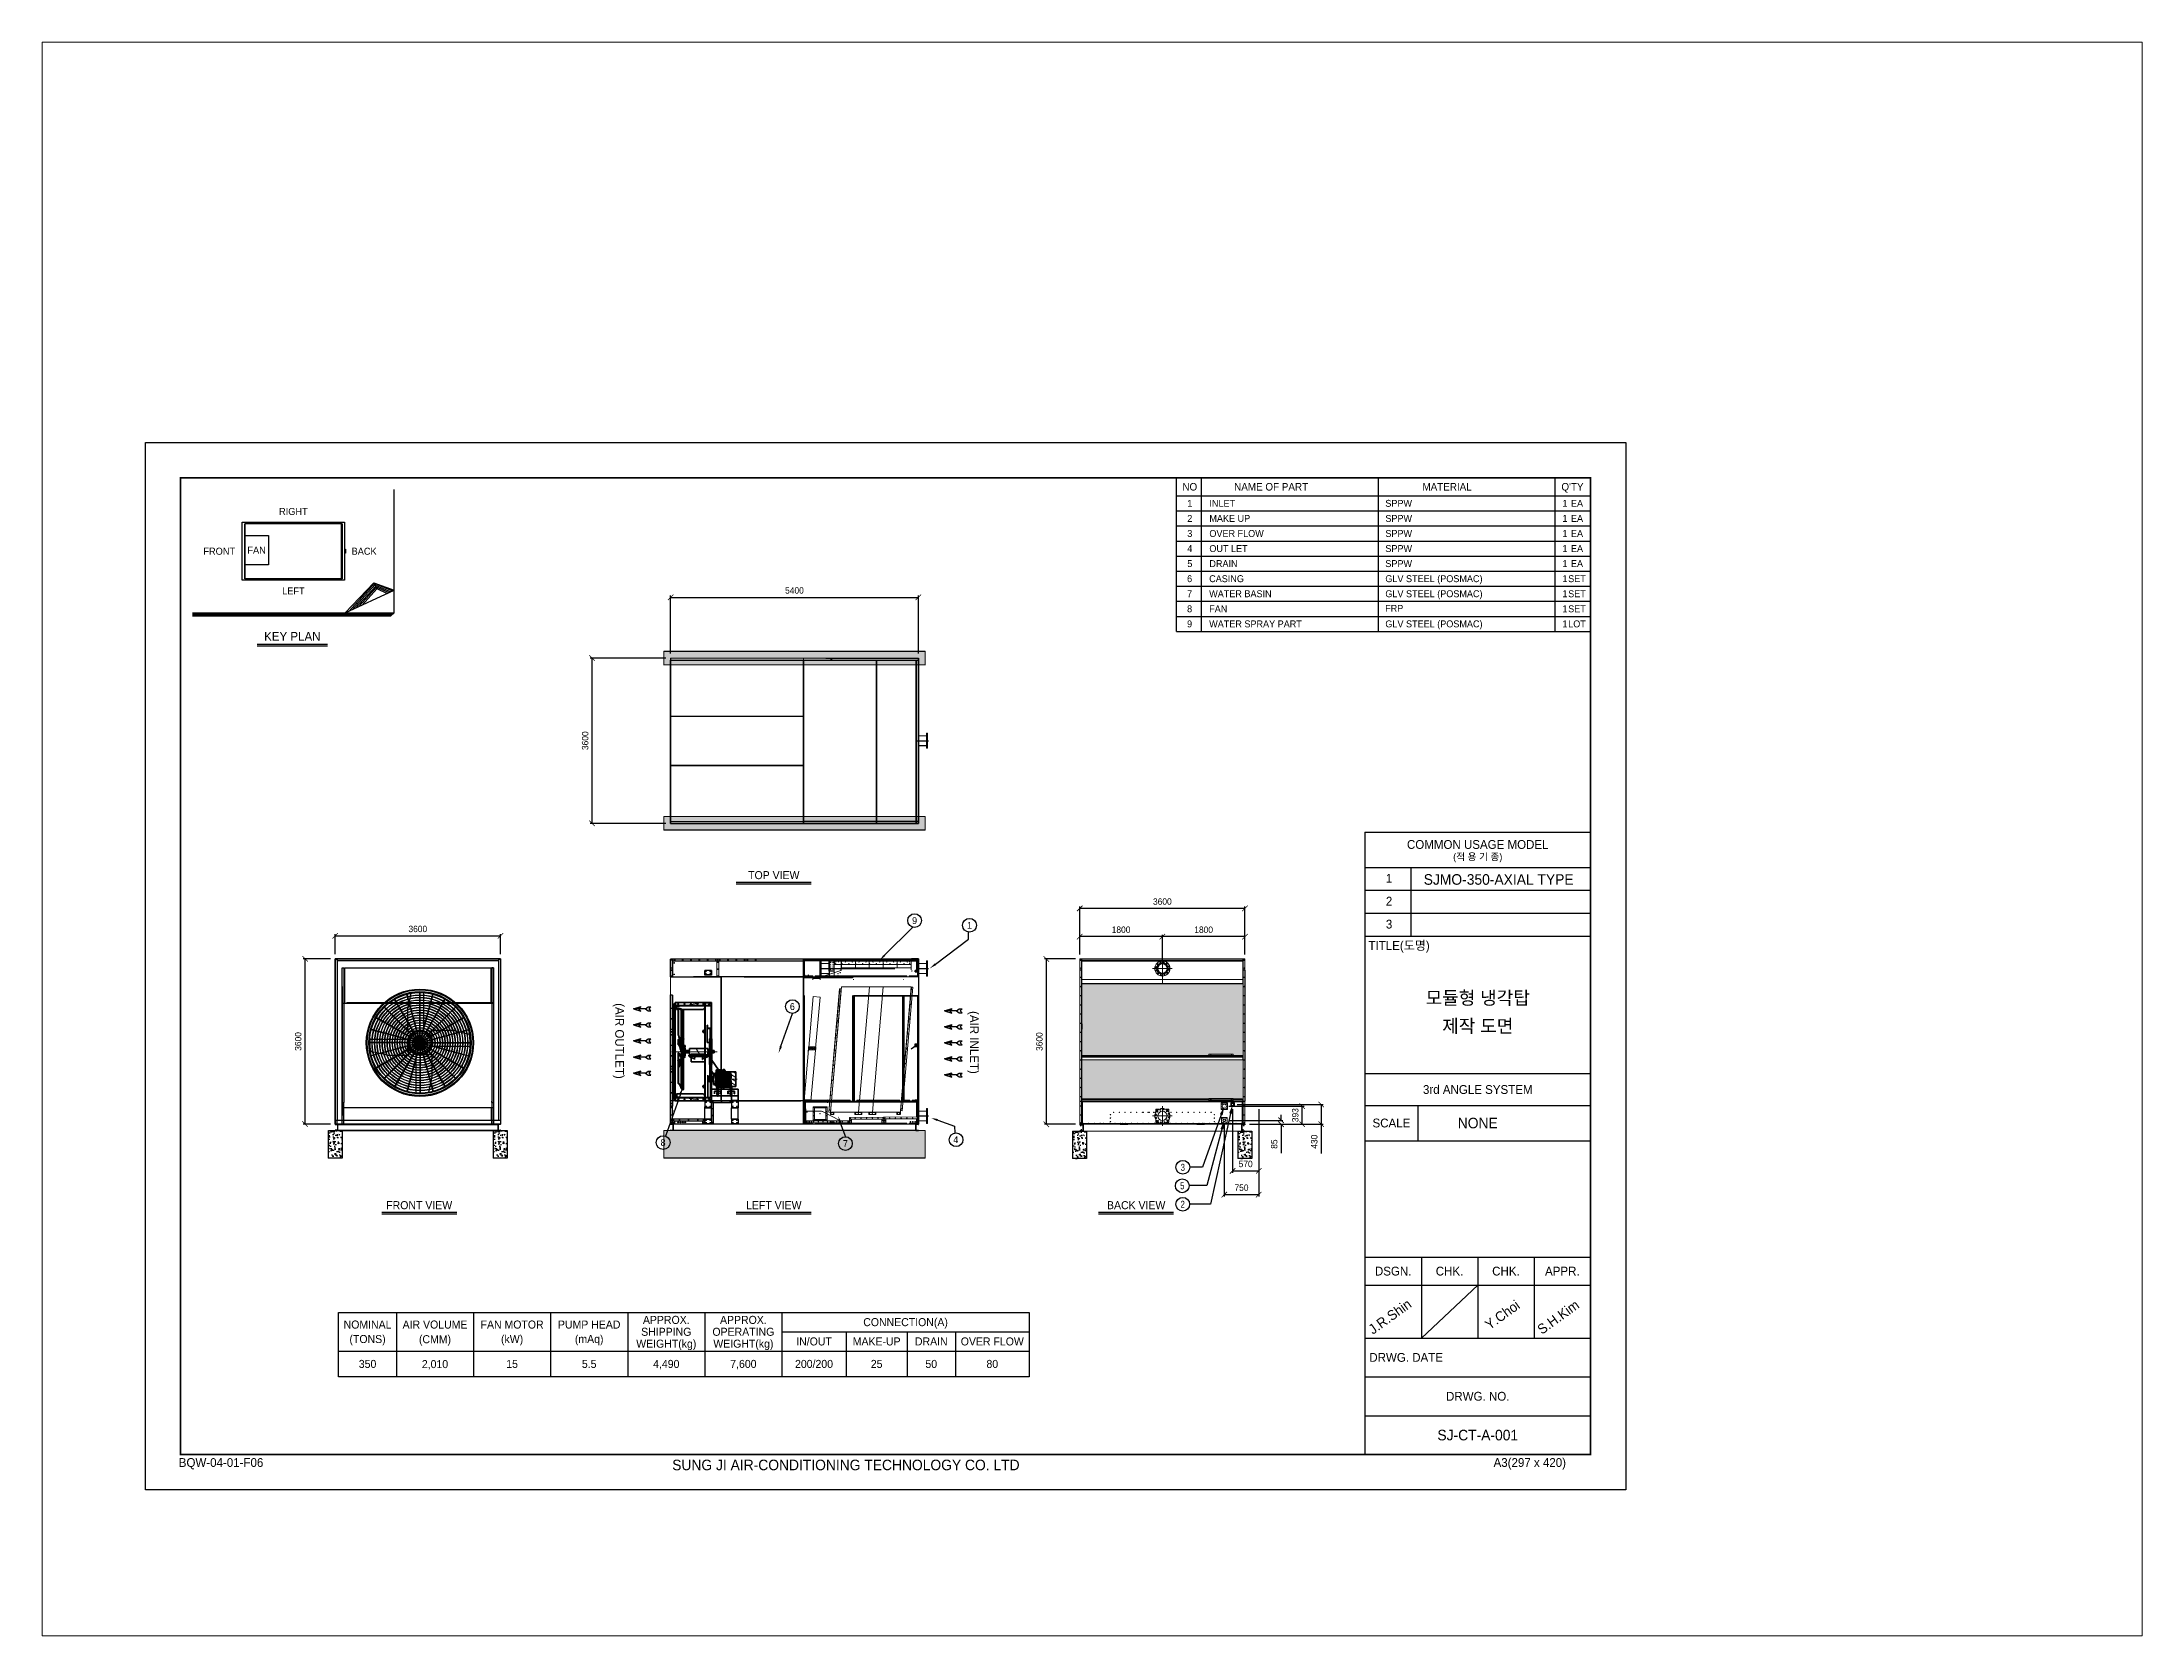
# Paper-space layout '배치1' of a CAD drawing. Header units: millimetres. Extents: x 26 to 231, y 20 to 176.
# The model-space entities are those that its viewports show. They can reach past a viewport. Long polylines and large blocks are cut down to what shows.
import ezdxf
from ezdxf import colors
from ezdxf.entities.mleader import LeaderData, LeaderLine
from ezdxf.enums import TextEntityAlignment as Align
from ezdxf.math import Vec2, Vec3

# ---------------------------------------------------------------- set-up
doc = ezdxf.new("R2010")
doc.units = ezdxf.units.MM
for name, pattern in [('CENTER', [2, 1.25, -0.25, 0.25, -0.25]), ('CENTERX2', [4, 2.5, -0.5, 0.5, -0.5]), ('DASHDOT', [18.5, 12, -3, 0.5, -3]), ('DASHED', [15, 12, -3]), ('HIDDEN', [0.375, 0.25, -0.125])]:
    doc.linetypes.add(name, pattern=pattern)
for name, color, linetype in [('center', 1, 'CENTER'), ('LINE', 7, 'Continuous'), ('냉각탑', 4, 'Continuous'), ('냉각탑_box', 1, 'Continuous'), ('냉각탑_dim', 1, 'Continuous'), ('냉각탑_form', 1, 'Continuous'), ('냉각탑_text', 3, 'Continuous'), ('냉각탑_찬넬방진', 1, 'Continuous'), ('숨은선', 5, 'HIDDEN')]:
    doc.layers.add(name, color=color, linetype=linetype)
doc.styles.add('HY울릉도L', font='')
doc.styles.get("Standard").update_dxf_attribs({"font": 'arial.ttf'})
doc.styles.add('돋움', font='Dotum.ttf')
doc.styles.get('HY울릉도L').set_extended_font_data('HY울릉도L')
doc.dimstyles.new('성지DIM', dxfattribs={"dimtxt": 3.5, "dimasz": 3, "dimexe": 1, "dimexo": 2.5, "dimgap": 2, "dimtad": 1, "dimdec": 0, "dimzin": 3, "dimdsep": 46, "dimtxsty": 'HY울릉도L', "dimblk": 'ARCHTICK', "dimcen": -2, "dimclrd": 256, "dimclre": 256, "dimclrt": 7, "dimadec": 0, "dimazin": 0, "dimtfac": 1, "dimtdec": 0, "dimtofl": 0, "dimtmove": 0, "dimatfit": 3, "dimfxl": 1, "dimtolj": 1, "dimtzin": 0, "dimlwe": -1, "dimarcsym": 0})
pattern_1 = [(0, (-386310.34, -75730.473), (57.15, 32.9955677), [38.1, -76.2]), (120, (-386310.34, -75730.473), (-57.15, 32.995568), [38.1, -76.2]), (60, (-386310.34, -75730.473), (1e-07, 65.9911357), [-76.2, 38.1])]

psp = doc.layouts.new('배치1')

msp = doc.modelspace()

# ---------------------------------------------------------------- texts
at = {"layer": '냉각탑_text', "style": '돋움'}
for s, height, p in [('NO', 164.11, (25787, 24718.1)), ('NAME OF PART', 164.106, (27559.3, 24718.1)), ('MATERIAL', 164.11, (31394.3, 24718.1)), ("Q'TY", 164.11, (34126.7, 24718.1)), ('RIGHT', 153.6, (6251, 24180.6)), ('1', 151, (25787, 24357.1)), ('1', 151, (33962.6, 24357.1)), ('EA', 150.98, (34225.2, 24357.1)), ('2', 151, (25787, 24028.9)), ('1', 151, (33962.6, 24028.9)), ('EA', 150.98, (34225.2, 24028.9)), ('FRONT', 153.6, (4635.3, 23314.1)), ('FAN', 153.6, (5449.9, 23337.6)), ('BACK', 153.6, (7793, 23314.1)), ('4', 151, (25787, 23372.5)), ('3', 151, (25787, 23700.7)), ('1', 151, (33962.6, 23700.7)), ('1', 151, (33962.6, 23372.5)), ('EA', 150.98, (34225.2, 23700.7)), ('EA', 150.98, (34225.2, 23372.5)), ('5', 151, (25787, 23044.3)), ('1', 151, (33962.6, 23044.3)), ('EA', 150.98, (34225.2, 23044.3)), ('LEFT', 153.6, (6251, 22448.5)), ('6', 151, (25782.6, 22716)), ('7', 151, (25782.6, 22387.8)), ('1', 151, (33962.6, 22716)), ('1', 151, (33962.6, 22387.8)), ('SET', 150.98, (34225.2, 22716)), ('SET', 150.98, (34225.2, 22387.8)), ('8', 151, (25782.6, 22059.6)), ('1', 151, (33962.6, 22059.6)), ('SET', 150.98, (34225.2, 22059.6)), ('KEY PLAN', 192, (6228.4, 21459.2)), ('9', 151, (25782.6, 21731.4)), ('1', 151, (33962.6, 21731.4)), ('LOT', 150.98, (34225.2, 21731.4)), ('TOP VIEW', 175, (16721.1, 16258)), ('SJMO-350-AXIAL TYPE', 230.45, (32518.4, 16163.7)), ('9', 150, (19788.7, 15266.3)), ('1', 150, (20986.1, 15164.5)), ('모듈형 냉각탑', 287.99, (32062.5, 13584.2)), ('제작 도면', 287.99, (32062.5, 12969.8)), ('4', 150, (20688.6, 10494.7)), ('NONE', 230.45, (32062.5, 10857.6)), ('8', 150, (14308.5, 10431.7)), ('7', 150, (18282, 10409.9)), ('FRONT VIEW', 175, (8993.4, 9068.1)), ('LEFT VIEW', 175, (16721.1, 9068.1)), ('BACK VIEW', 175, (24618.5, 9068.1)), ('NOMINAL', 175, (7867.9, 6467.2)), ('AIR VOLUME', 175, (9337.9, 6467.2)), ('FAN MOTOR', 175, (11017.9, 6467.2)), ('PUMP HEAD', 175, (12697.9, 6467.2)), ('APPROX.', 175, (14377.9, 6568.7)), ('APPROX.', 175, (16057.9, 6568.7)), ('CONNECTION(A)', 175, (19592.9, 6519.7)), ('(TONS)', 175, (7867.9, 6152.2)), ('(CMM)', 175, (9337.5, 6148.4)), ('(kW)', 175, (11017.9, 6152.2)), ('(mAq)', 175, (12697.9, 6152.2)), ('WEIGHT(kg)', 175, (14377.9, 6050.7)), ('SHIPPING', 175, (14377.9, 6309.7)), ('OPERATING', 175, (16057.9, 6309.7)), ('WEIGHT(kg)', 175, (16057.9, 6050.7)), ('IN/OUT', 175, (17597.9, 6099.7)), ('MAKE-UP', 175, (18962.9, 6099.7)), ('DRAIN', 175, (20152.9, 6099.7)), ('OVER FLOW', 175, (21482.9, 6099.7)), ('350', 175, (7867.9, 5609.7)), ('2,010', 175, (9337.5, 5605.9)), ('15', 175, (11017.9, 5609.7)), ('5.5', 175, (12697.9, 5609.7)), ('4,490', 175, (14377.9, 5609.7)), ('7,600', 175, (16057.9, 5609.7)), ('200/200', 175, (17597.9, 5609.7)), ('25', 175, (18962.9, 5609.7)), ('50', 175, (20152.9, 5609.7)), ('80', 175, (21482.9, 5609.7)), ('SJ-CT-A-001', 230.45, (32062.5, 4059.3))]:
    msp.add_text(s, height=height, dxfattribs=at).set_placement(p, align=Align.MIDDLE_CENTER)
for s, height, p in [('INLET ', 150.98, (26213.6, 24357.1)), ('SPPW', 150.98, (30048.7, 24357.1)), ('MAKE UP', 150.98, (26213.6, 24028.9)), ('SPPW', 150.98, (30048.7, 24028.9)), ('OVER FLOW', 150.98, (26213.6, 23700.7)), ('OUT LET ', 150.98, (26213.6, 23372.5)), ('SPPW', 150.98, (30048.7, 23700.7)), ('SPPW', 150.98, (30048.7, 23372.5)), ('DRAIN', 150.98, (26213.6, 23044.3)), ('SPPW', 150.98, (30048.7, 23044.3)), ('WATER BASIN', 150.977, (26209.3, 22387.8)), ('CASING', 150.98, (26209.3, 22716)), ('GLV STEEL (POSMAC)', 150.977, (30048.7, 22716)), ('GLV STEEL (POSMAC)', 150.977, (30048.7, 22387.8)), ('FAN', 150.98, (26209.3, 22059.6)), ('FRP', 150.98, (30044.3, 22069.7)), ('WATER SPRAY PART', 150.977, (26209.3, 21731.4)), ('GLV STEEL (POSMAC)', 150.977, (30048.7, 21731.4))]:
    msp.add_text(s, height=height, dxfattribs=at).set_placement(p, align=Align.MIDDLE_LEFT)
for s, p in [('(AIR OUTLET)', (13361.2, 12645.4)), ('(AIR INLET)', (21090.1, 12612.7))]:
    msp.add_text(s, height=192, rotation=270, dxfattribs=at).set_placement(p, align=Align.MIDDLE_CENTER)
at = {"layer": '냉각탑_text', "width": 0.8}
for s, p in [('3', (25634.8, 9892.8)), ('5', (25623.7, 9490)), ('2', (25632.1, 9087.8))]:
    msp.add_text(s, height=150, dxfattribs=at).set_placement(p, align=Align.MIDDLE_CENTER)
at = {"layer": '냉각탑_text', "style": '돋움'}
for s, p in [('J.R.Shin', (29778, 6242.1)), ('Y.Choi', (32318.2, 6344.6)), ('S.H.Kim', (33460.5, 6242.1))]:
    msp.add_text(s, height=215.09, rotation=35.81856, dxfattribs=at).set_placement(p)

# ---------------------------------------------------------------- blocks, each defined once
blk = doc.blocks.new('냉각탑form')
at = {"layer": 'Defpoints'}
blk.add_lwpolyline([(0, 297.07), (420.1, 297.07), (420.1, 0), (0, 0)], close=True, dxfattribs=at)
at = {"layer": '냉각탑_form'}
for p, q in [((346.08, 186.55), (346.08, 10)), ((346.08, 186.55), (410.1, 186.55)), ((346.08, 186.55), (410.1, 186.55)), ((346.08, 176.54), (410.1, 176.54)), ((359.09, 176.54), (359.09, 157.04)), ((346.08, 170.04), (410.1, 170.04)), ((346.08, 163.54), (410.1, 163.54)), ((346.08, 157.04), (410.1, 157.04)), ((346.08, 157.04), (410.1, 157.04)), ((346.08, 118.03), (410.1, 118.03)), ((346.08, 109.03), (410.1, 109.03)), ((361.09, 109.03), (361.09, 99.02)), ((346.08, 99.02), (410.1, 99.02)), ((346.08, 66.02), (410.1, 66.02)), ((362.09, 66.02), (362.09, 43.01)), ((378.09, 66.02), (378.09, 43.01)), ((394.1, 66.02), (394.1, 43.01)), ((346.08, 58.01), (410.1, 58.01)), ((378.09, 58.01), (362.09, 43.01)), ((346.08, 43.01), (410.1, 43.01)), ((346.08, 32.01), (410.1, 32.01)), ((346.08, 21.01), (410.1, 21.01))]:
    blk.add_line(p, q, dxfattribs=at)
at = {"layer": '냉각탑_form', "const_width": 0.5}
blk.add_lwpolyline([(10, 287.07), (10, 10), (410.1, 10), (410.1, 287.07)], close=True, dxfattribs=at)
at = {"layer": '냉각탑_form', "style": '돋움'}
for s, height, p in [('COMMON USAGE MODEL', 2.5006, (378.09, 183.04)), ('(적 용 기 종)', 2, (378.09, 179.54)), ('3rd ANGLE SYSTEM', 2.5006, (378.09, 113.53)), ('SCALE', 2.501, (353.59, 104.03)), ('DSGN.', 2.501, (354.09, 62.02)), ('CHK.', 2.501, (370.09, 62.02)), ('CHK.', 2.501, (386.09, 62.02)), ('APPR.', 2.501, (402.1, 62.02)), ('DRWG. NO.', 2.501, (378.09, 26.51))]:
    blk.add_text(s, height=height, dxfattribs=at).set_placement(p, align=Align.MIDDLE_CENTER)
for s, height, p in [('1', 2.5, (352.02, 172.2)), ('2', 2.5, (352.02, 165.7)), ('3', 2.5, (352.02, 159.2)), ('TITLE(도명)', 2.501, (347.09, 153.14)), ('DRWG. DATE', 2.501, (347.32, 36.29)), ('BQW-04-01-F06', 2.5006, (9.48, 6.47)), ('SUNG JI AIR-CONDITIONING TECHNOLOGY CO. LTD', 3.0007, (149.5, 5.53)), ('A3(297 x 420)', 2.5006, (382.58, 6.47))]:
    blk.add_text(s, height=height, dxfattribs=at).set_placement(p)
blk = doc.blocks.new('화살표 IN OUT')
at = {"layer": '냉각탑_dim'}
for p, q in [((-323, 43), (-384, 43)), ((-343, 0), (-384, 43)), ((-384, -43), (-343, 0)), ((-266, 0), (-323, 43)), ((-266, 0), (-323, -43)), ((-266, 0), (0, 0)), ((-163, 50), (-122, 0)), ((0, 0), (-163, 50)), ((-163, -50), (-122, 0)), ((0, 0), (-163, -50)), ((-323, -43), (-384, -43))]:
    blk.add_line(p, q, dxfattribs=at)
blk = doc.blocks.new('_ArchTick')
at = {"color": 0, "linetype": 'ByBlock', "const_width": 0.15}
blk.add_lwpolyline([(-0.5, -0.5), (0.5, 0.5)], dxfattribs=at)
blk = doc.blocks.new('*D199')
at = {"layer": 'Defpoints', "color": 0, "transparency": 16777216}
for p in [(10763, 14935), (7163, 14435), (10763, 14435)]:
    blk.add_point(p, dxfattribs=at)
at = {"layer": '냉각탑_dim', "transparency": 16777216}
for p, q in [((7163, 14535), (7163, 14975)), ((10763, 14535), (10763, 14975))]:
    blk.add_line(p, q, dxfattribs=at)
at = {"layer": '냉각탑_dim', "lineweight": -2, "transparency": 16777216}
blk.add_line((7163, 14935), (10763, 14935), dxfattribs=at)
at = {"layer": '냉각탑_dim', "lineweight": -2, "transparency": 16777216, "xscale": 120, "yscale": 120, "zscale": 120, "rotation": 180}
blk.add_blockref('_ArchTick', (7163, 14935), dxfattribs=at)
at = {"layer": '냉각탑_dim', "lineweight": -2, "transparency": 16777216, "xscale": 120, "yscale": 120, "zscale": 120}
blk.add_blockref('_ArchTick', (10763, 14935), dxfattribs=at)
at = {"layer": '냉각탑_dim', "color": 7, "transparency": 16777216, "insert": (8963, 15085), "char_height": 140, "attachment_point": 5, "style": 'HY울릉도L'}
blk.add_mtext('\\A1;3600', dxfattribs=at)
blk = doc.blocks.new('*D200')
at = {"layer": 'Defpoints', "color": 0, "transparency": 16777216}
for p in [(6506, 14435), (7163, 14435), (7163, 10835)]:
    blk.add_point(p, dxfattribs=at)
at = {"layer": '냉각탑_dim', "transparency": 16777216}
for p, q in [((7063, 14435), (6466, 14435)), ((7063, 10835), (6466, 10835))]:
    blk.add_line(p, q, dxfattribs=at)
at = {"layer": '냉각탑_dim', "lineweight": -2, "transparency": 16777216}
blk.add_line((6506, 10835), (6506, 14435), dxfattribs=at)
at = {"layer": '냉각탑_dim', "lineweight": -2, "transparency": 16777216, "xscale": 120, "yscale": 120, "zscale": 120}
for p, rotation in [((6506, 14435), 90), ((6506, 10835), 270)]:
    blk.add_blockref('_ArchTick', p, dxfattribs=dict(at, rotation=rotation))
at = {"layer": '냉각탑_dim', "color": 7, "transparency": 16777216, "insert": (6356, 12635), "char_height": 140, "attachment_point": 5, "rotation": 90, "style": 'HY울릉도L'}
blk.add_mtext('\\A1;3600', dxfattribs=at)
blk = doc.blocks.new('*D208')
at = {"layer": 'Defpoints', "color": 0, "transparency": 16777216}
for p in [(19871, 22309), (14471, 20986), (19871, 20986)]:
    blk.add_point(p, dxfattribs=at)
at = {"layer": '냉각탑_dim', "transparency": 16777216}
for p, q in [((14471, 21086), (14471, 22349)), ((19871, 21086), (19871, 22349))]:
    blk.add_line(p, q, dxfattribs=at)
at = {"layer": '냉각탑_dim', "lineweight": -2, "transparency": 16777216}
blk.add_line((14471, 22309), (19871, 22309), dxfattribs=at)
at = {"layer": '냉각탑_dim', "lineweight": -2, "transparency": 16777216, "xscale": 120, "yscale": 120, "zscale": 120, "rotation": 180}
blk.add_blockref('_ArchTick', (14471, 22309), dxfattribs=at)
at = {"layer": '냉각탑_dim', "lineweight": -2, "transparency": 16777216, "xscale": 120, "yscale": 120, "zscale": 120}
blk.add_blockref('_ArchTick', (19871, 22309), dxfattribs=at)
at = {"layer": '냉각탑_dim', "color": 7, "transparency": 16777216, "insert": (17171, 22459), "char_height": 140, "attachment_point": 5, "style": 'HY울릉도L'}
blk.add_mtext('\\A1;5400', dxfattribs=at)
blk = doc.blocks.new('*D209')
at = {"layer": 'Defpoints', "color": 0, "transparency": 16777216}
for p in [(12760, 20986), (14471, 20986), (14469, 17386)]:
    blk.add_point(p, dxfattribs=at)
at = {"layer": '냉각탑_dim', "transparency": 16777216}
for p, q in [((14371, 20986), (12720, 20986)), ((14369, 17386), (12720, 17386))]:
    blk.add_line(p, q, dxfattribs=at)
at = {"layer": '냉각탑_dim', "lineweight": -2, "transparency": 16777216}
blk.add_line((12760, 17386), (12760, 20986), dxfattribs=at)
at = {"layer": '냉각탑_dim', "lineweight": -2, "transparency": 16777216, "xscale": 120, "yscale": 120, "zscale": 120}
for p, rotation in [((12760, 20986), 90), ((12760, 17386), 270)]:
    blk.add_blockref('_ArchTick', p, dxfattribs=dict(at, rotation=rotation))
at = {"layer": '냉각탑_dim', "color": 7, "transparency": 16777216, "insert": (12610, 19186), "char_height": 140, "attachment_point": 5, "rotation": 90, "style": 'HY울릉도L'}
blk.add_mtext('\\A1;3600', dxfattribs=at)
blk = doc.blocks.new('*D206')
at = {"layer": 'Defpoints', "color": 0, "transparency": 16777216}
for p in [(23389, 14918), (23389, 14428), (25189, 14225)]:
    blk.add_point(p, dxfattribs=at)
at = {"layer": '냉각탑_dim', "transparency": 16777216}
for p, q in [((23389, 14528), (23389, 14958)), ((25189, 14325), (25189, 14958))]:
    blk.add_line(p, q, dxfattribs=at)
at = {"layer": '냉각탑_dim', "lineweight": -2, "transparency": 16777216}
blk.add_line((25189, 14918), (23389, 14918), dxfattribs=at)
at = {"layer": '냉각탑_dim', "lineweight": -2, "transparency": 16777216, "xscale": 120, "yscale": 120, "zscale": 120, "rotation": 180}
blk.add_blockref('_ArchTick', (23389, 14918), dxfattribs=at)
at = {"layer": '냉각탑_dim', "lineweight": -2, "transparency": 16777216, "xscale": 120, "yscale": 120, "zscale": 120}
blk.add_blockref('_ArchTick', (25189, 14918), dxfattribs=at)
at = {"layer": '냉각탑_dim', "color": 7, "transparency": 16777216, "insert": (24289, 15068), "char_height": 140, "attachment_point": 5, "style": 'HY울릉도L'}
blk.add_mtext('\\A1;1800', dxfattribs=at)
blk = doc.blocks.new('*D207')
at = {"layer": 'Defpoints', "color": 0, "transparency": 16777216}
for p in [(25189, 14918), (25189, 14225), (26989, 14428)]:
    blk.add_point(p, dxfattribs=at)
at = {"layer": '냉각탑_dim', "transparency": 16777216}
for p, q in [((25189, 14325), (25189, 14958)), ((26989, 14528), (26989, 14958))]:
    blk.add_line(p, q, dxfattribs=at)
at = {"layer": '냉각탑_dim', "lineweight": -2, "transparency": 16777216}
blk.add_line((26989, 14918), (25189, 14918), dxfattribs=at)
at = {"layer": '냉각탑_dim', "lineweight": -2, "transparency": 16777216, "xscale": 120, "yscale": 120, "zscale": 120, "rotation": 180}
blk.add_blockref('_ArchTick', (25189, 14918), dxfattribs=at)
at = {"layer": '냉각탑_dim', "lineweight": -2, "transparency": 16777216, "xscale": 120, "yscale": 120, "zscale": 120}
blk.add_blockref('_ArchTick', (26989, 14918), dxfattribs=at)
at = {"layer": '냉각탑_dim', "color": 7, "transparency": 16777216, "insert": (26089, 15068), "char_height": 140, "attachment_point": 5, "style": 'HY울릉도L'}
blk.add_mtext('\\A1;1800', dxfattribs=at)
blk = doc.blocks.new('*D210')
at = {"layer": 'Defpoints', "color": 0, "transparency": 16777216}
for p in [(23389, 15532), (23389, 14428), (26989, 14428)]:
    blk.add_point(p, dxfattribs=at)
at = {"layer": '냉각탑_dim', "transparency": 16777216}
for p, q in [((23389, 14528), (23389, 15572)), ((26989, 14528), (26989, 15572))]:
    blk.add_line(p, q, dxfattribs=at)
at = {"layer": '냉각탑_dim', "lineweight": -2, "transparency": 16777216}
blk.add_line((26989, 15532), (23389, 15532), dxfattribs=at)
at = {"layer": '냉각탑_dim', "lineweight": -2, "transparency": 16777216, "xscale": 120, "yscale": 120, "zscale": 120, "rotation": 180}
blk.add_blockref('_ArchTick', (23389, 15532), dxfattribs=at)
at = {"layer": '냉각탑_dim', "lineweight": -2, "transparency": 16777216, "xscale": 120, "yscale": 120, "zscale": 120}
blk.add_blockref('_ArchTick', (26989, 15532), dxfattribs=at)
at = {"layer": '냉각탑_dim', "color": 7, "transparency": 16777216, "insert": (25189, 15682), "char_height": 140, "attachment_point": 5, "style": 'HY울릉도L'}
blk.add_mtext('\\A1;3600', dxfattribs=at)
blk = doc.blocks.new('*D211')
at = {"layer": 'Defpoints', "color": 0, "transparency": 16777216}
for p in [(23393, 14431), (22659, 10831), (23393, 10831)]:
    blk.add_point(p, dxfattribs=at)
at = {"layer": '냉각탑_dim', "transparency": 16777216}
for p, q in [((23293, 14431), (22619, 14431)), ((23293, 10831), (22619, 10831))]:
    blk.add_line(p, q, dxfattribs=at)
at = {"layer": '냉각탑_dim', "lineweight": -2, "transparency": 16777216}
blk.add_line((22659, 14431), (22659, 10831), dxfattribs=at)
at = {"layer": '냉각탑_dim', "lineweight": -2, "transparency": 16777216, "xscale": 120, "yscale": 120, "zscale": 120}
for p, rotation in [((22659, 14431), 90), ((22659, 10831), 270)]:
    blk.add_blockref('_ArchTick', p, dxfattribs=dict(at, rotation=rotation))
at = {"layer": '냉각탑_dim', "color": 7, "transparency": 16777216, "insert": (22509, 12631), "char_height": 140, "attachment_point": 5, "rotation": 90, "style": 'HY울릉도L'}
blk.add_mtext('\\A1;3600', dxfattribs=at)
blk = doc.blocks.new('*D201')
at = {"layer": 'Defpoints', "color": 0, "transparency": 16777216}
for p in [(26539, 10916), (26989, 10831), (27777, 10831)]:
    blk.add_point(p, dxfattribs=at)
at = {"layer": '냉각탑_dim', "lineweight": -2, "transparency": 16777216}
for p, q in [((27777, 10916), (27777, 11036)), ((27777, 10831), (27777, 10204))]:
    blk.add_line(p, q, dxfattribs=at)
at = {"layer": '냉각탑_dim', "transparency": 16777216}
for p, q in [((26639, 10916), (27817, 10916)), ((27089, 10831), (27817, 10831))]:
    blk.add_line(p, q, dxfattribs=at)
at = {"layer": '냉각탑_dim', "lineweight": -2, "transparency": 16777216, "xscale": 120, "yscale": 120, "zscale": 120}
for p, rotation in [((27777, 10916), 270), ((27777, 10831), 90)]:
    blk.add_blockref('_ArchTick', p, dxfattribs=dict(at, rotation=rotation))
at = {"layer": '냉각탑_dim', "color": 7, "transparency": 16777216, "insert": (27627, 10398), "char_height": 140, "attachment_point": 5, "rotation": 90, "style": 'HY울릉도L'}
blk.add_mtext('\\A1;85', dxfattribs=at)
blk = doc.blocks.new('*D202')
at = {"layer": 'Defpoints', "color": 0, "transparency": 16777216}
for p in [(26540, 11224), (28236, 11224), (26989, 10831)]:
    blk.add_point(p, dxfattribs=at)
at = {"layer": '냉각탑_dim', "transparency": 16777216}
for p, q in [((26640, 11224), (28276, 11224)), ((27089, 10831), (28276, 10831))]:
    blk.add_line(p, q, dxfattribs=at)
at = {"layer": '냉각탑_dim', "lineweight": -2, "transparency": 16777216}
blk.add_line((28236, 10831), (28236, 11224), dxfattribs=at)
at = {"layer": '냉각탑_dim', "lineweight": -2, "transparency": 16777216, "xscale": 120, "yscale": 120, "zscale": 120}
for p, rotation in [((28236, 11224), 90), ((28236, 10831), 270)]:
    blk.add_blockref('_ArchTick', p, dxfattribs=dict(at, rotation=rotation))
at = {"layer": '냉각탑_dim', "color": 7, "transparency": 16777216, "insert": (28086, 11028), "char_height": 140, "attachment_point": 5, "rotation": 90, "style": 'HY울릉도L'}
blk.add_mtext('\\A1;393', dxfattribs=at)
blk = doc.blocks.new('*D203')
at = {"layer": 'Defpoints', "color": 0, "transparency": 16777216}
for p in [(26720, 11261), (26989, 10831), (28650, 10831)]:
    blk.add_point(p, dxfattribs=at)
at = {"layer": '냉각탑_dim', "transparency": 16777216}
for p, q in [((26820, 11261), (28690, 11261)), ((27089, 10831), (28690, 10831))]:
    blk.add_line(p, q, dxfattribs=at)
at = {"layer": '냉각탑_dim', "lineweight": -2, "transparency": 16777216}
for p, q in [((28650, 11261), (28650, 10831)), ((28650, 10831), (28650, 10191))]:
    blk.add_line(p, q, dxfattribs=at)
at = {"layer": '냉각탑_dim', "lineweight": -2, "transparency": 16777216, "xscale": 120, "yscale": 120, "zscale": 120}
for p, rotation in [((28650, 11261), 90), ((28650, 10831), 270)]:
    blk.add_blockref('_ArchTick', p, dxfattribs=dict(at, rotation=rotation))
at = {"layer": '냉각탑_dim', "color": 7, "transparency": 16777216, "insert": (28500, 10451), "char_height": 140, "attachment_point": 5, "rotation": 90, "style": 'HY울릉도L'}
blk.add_mtext('\\A1;430', dxfattribs=at)
blk = doc.blocks.new('*D204')
at = {"layer": 'Defpoints', "color": 0, "transparency": 16777216}
for p in [(26720, 11261), (27289, 11261), (27289, 9815)]:
    blk.add_point(p, dxfattribs=at)
at = {"layer": '냉각탑_dim', "transparency": 16777216}
for p, q in [((26720, 11161), (26720, 9775)), ((27289, 11161), (27289, 9775))]:
    blk.add_line(p, q, dxfattribs=at)
at = {"layer": '냉각탑_dim', "lineweight": -2, "transparency": 16777216}
blk.add_line((26720, 9815), (27289, 9815), dxfattribs=at)
at = {"layer": '냉각탑_dim', "lineweight": -2, "transparency": 16777216, "xscale": 120, "yscale": 120, "zscale": 120, "rotation": 180}
blk.add_blockref('_ArchTick', (26720, 9815), dxfattribs=at)
at = {"layer": '냉각탑_dim', "lineweight": -2, "transparency": 16777216, "xscale": 120, "yscale": 120, "zscale": 120}
blk.add_blockref('_ArchTick', (27289, 9815), dxfattribs=at)
at = {"layer": '냉각탑_dim', "color": 7, "transparency": 16777216, "insert": (27004, 9965), "char_height": 140, "attachment_point": 5, "style": 'HY울릉도L'}
blk.add_mtext('\\A1;570', dxfattribs=at)
blk = doc.blocks.new('*D205')
at = {"layer": 'Defpoints', "color": 0, "transparency": 16777216}
for p in [(26539, 10916), (27289, 10916), (27289, 9298)]:
    blk.add_point(p, dxfattribs=at)
at = {"layer": '냉각탑_dim', "transparency": 16777216}
for p, q in [((26539, 10816), (26539, 9258)), ((27289, 10816), (27289, 9258))]:
    blk.add_line(p, q, dxfattribs=at)
at = {"layer": '냉각탑_dim', "lineweight": -2, "transparency": 16777216}
blk.add_line((26539, 9298), (27289, 9298), dxfattribs=at)
at = {"layer": '냉각탑_dim', "lineweight": -2, "transparency": 16777216, "xscale": 120, "yscale": 120, "zscale": 120, "rotation": 180}
blk.add_blockref('_ArchTick', (26539, 9298), dxfattribs=at)
at = {"layer": '냉각탑_dim', "lineweight": -2, "transparency": 16777216, "xscale": 120, "yscale": 120, "zscale": 120}
blk.add_blockref('_ArchTick', (27289, 9298), dxfattribs=at)
at = {"layer": '냉각탑_dim', "color": 7, "transparency": 16777216, "insert": (26914, 9448), "char_height": 140, "attachment_point": 5, "style": 'HY울릉도L'}
blk.add_mtext('\\A1;750', dxfattribs=at)
blk = doc.blocks.new('A$C4226346C')
at = {"color": 7, "lineweight": 15}
for p, q in [((23, 330), (23, 165)), ((45, 330), (23, 330)), ((23, 321), (45, 321)), ((23, 302), (45, 302)), ((23, 302), (45, 302)), ((23, 298), (45, 298)), ((23, 279), (45, 279)), ((23, 279), (45, 279)), ((45, 274), (23, 274)), ((23, 249), (45, 249)), ((23, 249), (45, 249)), ((23, 226), (45, 226)), ((23, 226), (45, 226)), ((23, 176), (45, 176)), ((23, 176), (45, 176)), ((23, 165), (23, 0)), ((23, 153), (45, 153)), ((23, 153), (45, 153)), ((23, 104), (45, 104)), ((23, 104), (45, 104)), ((23, 81), (45, 81)), ((23, 81), (45, 81)), ((45, 56), (23, 56)), ((23, 51), (45, 51)), ((23, 51), (45, 51)), ((23, 31), (45, 31)), ((23, 28), (45, 28)), ((23, 28), (45, 28)), ((23, 8), (45, 8)), ((28, 273), (28, 165)), ((45, 273), (28, 273)), ((220, 271), (28, 271)), ((28, 165), (28, 57)), ((28, 165), (28, 59)), ((220, 59), (28, 59)), ((45, 57), (28, 57)), ((45, 330), (45, 165)), ((217, 273), (45, 273)), ((45, 165), (45, 0)), ((217, 57), (45, 57)), ((217, 313), (217, 165)), ((220, 313), (217, 313)), ((220, 313), (217, 313)), ((220, 307), (217, 307)), ((217, 297), (220, 297)), ((217, 297), (220, 297)), ((217, 288), (220, 288)), ((217, 288), (220, 288)), ((220, 273), (217, 273)), ((220, 273), (217, 273)), ((217, 263), (220, 263)), ((217, 263), (220, 263)), ((217, 254), (220, 254)), ((217, 254), (220, 254)), ((217, 204), (220, 204)), ((217, 204), (220, 204)), ((217, 195), (220, 195)), ((217, 195), (220, 195)), ((217, 17), (217, 165)), ((217, 135), (220, 135)), ((217, 135), (220, 135)), ((217, 126), (220, 126)), ((217, 126), (220, 126)), ((217, 76), (220, 76)), ((217, 76), (220, 76)), ((217, 67), (220, 67)), ((217, 67), (220, 67)), ((220, 57), (217, 57)), ((220, 57), (217, 57)), ((217, 42), (220, 42)), ((217, 42), (220, 42)), ((217, 33), (220, 33)), ((217, 33), (220, 33)), ((220, 23), (217, 23)), ((220, 17), (217, 17)), ((220, 17), (217, 17)), ((220, 313), (220, 165)), ((220, 165), (220, 273)), ((220, 17), (220, 165)), ((220, 57), (220, 165)), ((220, 59), (220, 165)), ((45, 0), (23, 0))]:
    blk.add_line(p, q, dxfattribs=at)
at = {"layer": 'center'}
blk.add_line((250, 165), (0, 165), dxfattribs=at)
blk = doc.blocks.new('A$C55E021B5')
at = {"color": 7, "lineweight": 35}
for p, q in [((580, 2140), (580, 1357)), ((720, 2074), (1370, 2074)), ((720, 2070), (720, 1141)), ((1370, 2070), (720, 2070)), ((728, 2140), (1362, 2140)), ((753, 2074), (1337, 2074)), ((753, 1990), (1222, 1990)), ((1190, 1949), (1190, 1350)), ((1306, 2014), (1306, 1445)), ((1370, 2070), (1370, 210)), ((1370, 2070), (1370, 210)), ((1375, 39), (1375, 2102)), ((1375, 71), (1375, 2070)), ((1375, 2070), (1375, 210)), ((1415, 2102), (1415, 39)), ((670, 1577), (670, 1269)), ((1070, 991), (650, 991)), ((1070, 970), (650, 970)), ((720, 937), (720, 71)), ((45, 314), (45, 629)), ((166, 629), (166, 314)), ((660, 561), (660, 71)), ((720, 846), (1020, 846)), ((1190, 265), (1190, 907)), ((1306, 386), (1306, 698)), ((580, 111), (0, 111)), ((473, 311), (123, 311)), ((473, 299), (123, 299)), ((166, 340), (472, 340)), ((166, 340), (472, 340)), ((166, 314), (472, 314)), ((580, 403), (580, 1)), ((600, 403), (600, 71)), ((654, 450), (654, 71)), ((1370, 71), (720, 71)), ((720, 67), (1370, 67)), ((728, 1), (1362, 1)), ((753, 151), (1337, 151)), ((753, 67), (1337, 67))]:
    blk.add_line(p, q, dxfattribs=at)
at = {"color": 7, "linetype": 'DASHED', "lineweight": 13, "ltscale": 0.008334}
for p, q in [((580, 2140), (585, 2140)), ((585, 2140), (580, 2140)), ((665, 1070), (660, 1070)), ((665, 1011), (660, 1011)), ((474, 604), (469, 604))]:
    blk.add_line(p, q, dxfattribs=at)
at = {"color": 7, "lineweight": 35, "ltscale": 0.008334}
for p, q in [((580, 2140), (585, 2140)), ((715, 2140), (720, 2140)), ((607, 1357), (607, 1352)), ((617, 1357), (617, 1352)), ((665, 1141), (660, 1141)), ((950, 901), (945, 901)), ((375, 151), (380, 151)), ((510, 151), (515, 151)), ((580, 1), (585, 1)), ((715, 1), (720, 1))]:
    blk.add_line(p, q, dxfattribs=at)
at = {"color": 7, "lineweight": 35, "ltscale": 0.116666}
for p, q in [((580, 2070), (580, 2140)), ((720, 2140), (720, 2070)), ((770, 901), (770, 970)), ((950, 970), (950, 901))]:
    blk.add_line(p, q, dxfattribs=at)
at = {"color": 7, "lineweight": 35, "ltscale": 0.008333}
for p, q in [((580, 2135), (580, 2140)), ((1375, 2130), (1370, 2130)), ((1375, 2070), (1370, 2070)), ((577, 1357), (577, 1352)), ((587, 1357), (587, 1352)), ((592, 1357), (592, 1352)), ((602, 1357), (602, 1352)), ((1060, 1141), (1055, 1141)), ((775, 901), (770, 901)), ((0, 1), (0, 6)), ((80, 151), (85, 151)), ((140, 1), (140, 6)), ((215, 151), (220, 151)), ((580, 1), (580, 6)), ((580, 1), (580, 6)), ((1370, 210), (1375, 210)), ((1370, 182), (1375, 182)), ((1375, 71), (1370, 71)), ((1375, 11), (1370, 11))]:
    blk.add_line(p, q, dxfattribs=at)
at = {"color": 7, "linetype": 'DASHED', "lineweight": 13, "ltscale": 0.008625}
for p, q in [((580, 2135), (585, 2135)), ((580, 6), (585, 6)), ((580, 6), (585, 6))]:
    blk.add_line(p, q, dxfattribs=at)
at = {"color": 7, "lineweight": 35, "ltscale": 0.233334}
for p, q in [((720, 2070), (580, 2070)), ((140, 111), (0, 111)), ((140, 6), (0, 6)), ((140, 1), (0, 1)), ((140, 1), (0, 1)), ((375, 211), (515, 211)), ((720, 71), (580, 71)), ((580, 1), (720, 1)), ((720, 1), (580, 1)), ((720, 1), (580, 1))]:
    blk.add_line(p, q, dxfattribs=at)
at = {"color": 7, "linetype": 'DASHED', "lineweight": 13}
for p, q in [((585, 2140), (585, 1)), ((587, 2140), (587, 1)), ((592, 2140), (592, 1)), ((708, 2140), (708, 1)), ((713, 2140), (713, 1)), ((715, 2140), (715, 1)), ((720, 1070), (720, 1973)), ((720, 1968), (720, 173)), ((728, 1070), (728, 2074)), ((770, 2140), (1362, 2039)), ((1191, 1949), (1191, 1198)), ((1192, 1954), (1192, 1203)), ((1192, 1954), (1192, 1203)), ((1192, 1953), (1192, 1201)), ((1193, 1954), (1193, 1202)), ((1193, 1953), (1193, 1202)), ((1196, 1963), (1196, 1211)), ((1199, 1964), (1199, 1212)), ((1201, 1965), (1201, 1213)), ((1201, 1964), (1201, 1212)), ((1201, 1964), (1201, 1212)), ((1201, 1964), (1201, 1212)), ((1205, 1973), (1205, 1221)), ((1205, 1972), (1205, 1220)), ((1206, 1971), (1206, 1219)), ((1207, 1971), (1207, 1219)), ((1207, 1970), (1207, 1218)), ((1207, 1970), (1207, 1219)), ((1208, 1929), (1208, 1180)), ((1215, 1980), (1215, 1229)), ((1216, 1981), (1216, 1230)), ((1216, 1980), (1216, 1229)), ((1217, 1981), (1217, 1230)), ((1217, 1980), (1217, 1229)), ((1226, 1948), (1226, 1197)), ((1226, 1947), (1226, 1196)), ((1226, 1947), (1226, 1196)), ((1227, 1947), (1227, 1196)), ((1228, 1948), (1228, 1197)), ((1230, 1960), (1230, 1208)), ((1230, 1960), (1230, 1208)), ((1230, 1959), (1230, 1207)), ((1233, 1958), (1233, 1206)), ((1233, 1957), (1233, 1205)), ((1234, 1957), (1234, 1205)), ((1236, 1966), (1236, 1214)), ((1236, 1966), (1236, 1214)), ((1236, 1966), (1236, 1214)), ((1236, 1965), (1236, 1213)), ((1238, 1966), (1238, 1214)), ((1241, 1967), (1241, 1215)), ((1246, 1976), (1246, 1286)), ((1246, 1975), (1246, 1223)), ((1246, 1975), (1246, 1224)), ((1246, 1975), (1246, 1223)), ((1247, 1976), (1247, 1290)), ((1293, 2011), (1293, 1414)), ((1293, 2011), (1293, 1414)), ((1293, 2011), (1293, 1413)), ((1306, 2014), (1306, 1444)), ((1362, 2074), (1362, 67)), ((1370, 2074), (1370, 67)), ((1379, 2102), (1379, 1090)), ((664, 1585), (664, 1277)), ((577, 968), (577, 1350)), ((580, 1357), (580, 403)), ((581, 1339), (581, 802)), ((584, 1339), (584, 802)), ((587, 968), (587, 1349)), ((592, 968), (592, 1350)), ((596, 1339), (596, 802)), ((599, 1339), (599, 802)), ((602, 968), (602, 1349)), ((607, 968), (607, 1350)), ((611, 1339), (611, 802)), ((614, 1339), (614, 802)), ((617, 968), (617, 1349)), ((720, 168), (720, 1070)), ((720, 1026), (1020, 1026)), ((720, 1023), (1020, 1023)), ((720, 1018), (1020, 1018)), ((728, 67), (728, 1070)), ((1191, 265), (1191, 924)), ((1192, 272), (1192, 931)), ((1192, 272), (1192, 931)), ((1192, 270), (1192, 929)), ((1193, 271), (1193, 930)), ((1193, 270), (1193, 929)), ((1196, 284), (1196, 943)), ((1199, 285), (1199, 945)), ((1201, 287), (1201, 946)), ((1201, 286), (1201, 945)), ((1201, 286), (1201, 945)), ((1201, 286), (1201, 945)), ((1205, 299), (1205, 958)), ((1205, 298), (1205, 957)), ((1206, 297), (1206, 956)), ((1207, 296), (1207, 955)), ((1207, 295), (1207, 955)), ((1207, 295), (1207, 954)), ((1215, 311), (1215, 969)), ((1216, 312), (1216, 971)), ((1216, 311), (1216, 970)), ((1217, 313), (1217, 971)), ((1217, 312), (1217, 970)), ((1226, 263), (1226, 922)), ((1226, 262), (1226, 921)), ((1226, 262), (1226, 920)), ((1227, 262), (1227, 920)), ((1228, 264), (1228, 922)), ((1230, 279), (1230, 938)), ((1230, 279), (1230, 938)), ((1230, 279), (1230, 938)), ((1233, 277), (1233, 936)), ((1233, 275), (1233, 934)), ((1234, 276), (1234, 935)), ((1236, 288), (1236, 948)), ((1236, 289), (1236, 948)), ((1236, 288), (1236, 948)), ((1236, 287), (1236, 946)), ((1238, 289), (1238, 948)), ((1241, 290), (1241, 949)), ((1246, 304), (1246, 963)), ((1246, 303), (1246, 962)), ((1246, 303), (1246, 962)), ((1246, 302), (1246, 961)), ((1247, 305), (1247, 963)), ((1293, 377), (1293, 1028)), ((1293, 377), (1293, 1028)), ((1293, 377), (1293, 1028)), ((1305, 386), (1305, 1036)), ((1379, 1050), (1379, 39)), ((136, 251), (580, 885)), ((138, 251), (580, 882)), ((166, 628), (472, 628)), ((166, 628), (472, 628)), ((166, 627), (472, 627)), ((166, 627), (472, 627)), ((166, 624), (472, 624)), ((166, 623), (472, 623)), ((166, 623), (472, 623)), ((166, 619), (472, 619)), ((166, 618), (472, 618)), ((166, 618), (472, 618)), ((166, 611), (472, 611)), ((166, 610), (472, 610)), ((166, 610), (472, 610)), ((166, 582), (472, 582)), ((166, 579), (472, 579)), ((472, 578), (166, 578)), ((166, 578), (472, 578)), ((166, 577), (472, 577)), ((166, 573), (472, 573)), ((472, 572), (166, 572)), ((166, 566), (472, 566)), ((166, 554), (472, 554)), ((166, 545), (472, 545)), ((166, 544), (472, 544)), ((166, 542), (472, 542)), ((166, 541), (472, 541)), ((166, 527), (472, 527)), ((166, 526), (472, 526)), ((166, 524), (472, 524)), ((166, 523), (472, 523)), ((166, 509), (472, 509)), ((166, 508), (472, 508)), ((166, 506), (472, 506)), ((166, 505), (472, 505)), ((166, 491), (472, 491)), ((166, 487), (472, 487)), ((166, 473), (472, 473)), ((166, 469), (472, 469)), ((174, 314), (427, 675)), ((292, 251), (580, 662)), ((294, 251), (580, 658)), ((335, 299), (531, 579)), ((720, 853), (1020, 853)), ((720, 849), (1020, 849)), ((1208, 241), (1208, 897)), ((580, 246), (0, 246)), ((580, 244), (0, 244)), ((580, 117), (0, 117)), ((580, 116), (0, 116)), ((166, 455), (472, 455)), ((166, 451), (472, 451)), ((166, 437), (472, 437)), ((166, 436), (472, 436)), ((166, 434), (472, 434)), ((166, 433), (472, 433)), ((166, 419), (472, 419)), ((166, 418), (472, 418)), ((166, 416), (472, 416)), ((166, 415), (472, 415)), ((166, 401), (472, 401)), ((166, 400), (472, 400)), ((166, 398), (472, 398)), ((166, 397), (472, 397)), ((166, 388), (472, 388)), ((472, 376), (166, 376)), ((166, 371), (472, 371)), ((166, 369), (472, 369)), ((472, 365), (166, 365)), ((166, 364), (472, 364)), ((166, 364), (472, 364)), ((166, 363), (472, 363)), ((166, 360), (472, 360)), ((166, 353), (472, 353)), ((166, 351), (472, 351)), ((166, 346), (472, 346)), ((166, 345), (472, 345)), ((166, 342), (472, 342)), ((166, 341), (472, 341)), ((166, 340), (472, 340)), ((166, 332), (472, 332)), ((166, 332), (472, 332)), ((166, 331), (472, 331)), ((166, 324), (472, 324)), ((166, 324), (472, 324)), ((166, 323), (472, 323)), ((166, 319), (472, 319)), ((166, 319), (472, 319)), ((166, 318), (472, 318)), ((166, 316), (472, 316)), ((166, 316), (472, 316)), ((166, 315), (472, 315)), ((166, 315), (472, 315)), ((770, 1), (1362, 102))]:
    blk.add_line(p, q, dxfattribs=at)
at = {"color": 7, "lineweight": 35, "ltscale": 0.216666}
for p, q in [((585, 2140), (715, 2140)), ((715, 2140), (585, 2140))]:
    blk.add_line(p, q, dxfattribs=at)
at = {"color": 7, "lineweight": 35, "ltscale": 0.095348}
for p, q in [((585, 2140), (587, 2083)), ((713, 2083), (715, 2140))]:
    blk.add_line(p, q, dxfattribs=at)
at = {"color": 7, "lineweight": 35, "ltscale": 0.216085}
for p, q in [((585, 2135), (715, 2135)), ((585, 6), (715, 6)), ((585, 6), (715, 6))]:
    blk.add_line(p, q, dxfattribs=at)
at = {"color": 7, "lineweight": 35, "ltscale": 0.193355}
for p, q in [((592, 2078), (708, 2078)), ((592, 63), (708, 63))]:
    blk.add_line(p, q, dxfattribs=at)
at = {"color": 7, "linetype": 'DASHED', "lineweight": 13, "ltscale": 0.008333}
for p, q in [((603, 2135), (603, 2140)), ((619, 2135), (619, 2140)), ((683, 2135), (683, 2140)), ((699, 2135), (699, 2140)), ((715, 2140), (720, 2140)), ((720, 2140), (715, 2140)), ((720, 2140), (720, 2135)), ((1375, 2106), (1370, 2106)), ((1375, 2087), (1370, 2087)), ((1375, 2036), (1370, 2036)), ((1375, 2017), (1370, 2017)), ((1375, 1901), (1370, 1901)), ((1375, 1882), (1370, 1882)), ((1375, 1710), (1370, 1710)), ((1375, 1691), (1370, 1691)), ((1375, 1476), (1370, 1476)), ((1375, 1457), (1370, 1457)), ((1060, 1070), (1055, 1070)), ((1060, 1011), (1055, 1011)), ((1375, 1215), (1370, 1215)), ((1375, 1196), (1370, 1196)), ((1375, 945), (1370, 945)), ((1375, 926), (1370, 926)), ((344, 604), (339, 604)), ((1375, 684), (1370, 684)), ((1375, 665), (1370, 665)), ((21, 1), (21, 6)), ((37, 1), (37, 6)), ((101, 1), (101, 6)), ((117, 1), (117, 6)), ((141, 206), (141, 211)), ((142, 211), (142, 206)), ((164, 211), (164, 206)), ((165, 206), (165, 211)), ((431, 206), (431, 211)), ((455, 206), (455, 211)), ((603, 1), (603, 6)), ((603, 1), (603, 6)), ((619, 1), (619, 6)), ((619, 1), (619, 6)), ((683, 1), (683, 6)), ((683, 1), (683, 6)), ((699, 1), (699, 6)), ((699, 1), (699, 6)), ((720, 6), (720, 1)), ((720, 6), (720, 1)), ((1375, 450), (1370, 450)), ((1375, 431), (1370, 431)), ((1375, 259), (1370, 259)), ((1375, 240), (1370, 240)), ((1375, 124), (1370, 124)), ((1375, 105), (1370, 105)), ((1375, 54), (1370, 54)), ((1375, 35), (1370, 35))]:
    blk.add_line(p, q, dxfattribs=at)
at = {"color": 7, "linetype": 'DASHDOT', "lineweight": 13, "ltscale": 0.01}
for p, q in [((611, 2135), (611, 2141)), ((691, 2135), (691, 2141)), ((29, 0), (29, 6)), ((109, 0), (109, 6)), ((611, 0), (611, 6)), ((691, 0), (691, 6))]:
    blk.add_line(p, q, dxfattribs=at)
at = {"color": 7, "linetype": 'DASHDOT', "lineweight": 13, "ltscale": 0.047667}
for p, q in [((616, 2110), (644, 2110)), ((630, 2125), (630, 2096)), ((744, 2110), (772, 2110)), ((758, 2125), (758, 2096)), ((1323, 2023), (1351, 2023)), ((1337, 2037), (1337, 2009)), ((736, 1510), (765, 1510)), ((750, 1525), (750, 1496)), ((616, 30), (644, 30)), ((630, 45), (630, 16)), ((736, 311), (765, 311)), ((744, 30), (772, 30)), ((750, 325), (750, 296)), ((758, 45), (758, 16)), ((1323, 118), (1351, 118)), ((1337, 132), (1337, 104))]:
    blk.add_line(p, q, dxfattribs=at)
at = {"color": 7, "lineweight": 13, "ltscale": 0.015396}
for p, q in [((639, 2070), (634, 2078)), ((812, 970), (808, 963)), ((882, 970), (877, 963)), ((621, 63), (616, 71)), ((690, 63), (685, 71))]:
    blk.add_line(p, q, dxfattribs=at)
at = {"color": 7, "lineweight": 13, "ltscale": 0.015395}
blk.add_line((708, 2070), (704, 2078), dxfattribs=at)
at = {"color": 7, "linetype": 'DASHDOT', "lineweight": 13, "ltscale": 0.02876}
for p, q in [((712, 2110), (729, 2110)), ((712, 30), (729, 30))]:
    blk.add_line(p, q, dxfattribs=at)
at = {"color": 7, "linetype": 'DASHED', "lineweight": 13, "ltscale": 0.010079}
for p, q in [((720, 2120), (714, 2120)), ((720, 2101), (714, 2101)), ((720, 40), (714, 40)), ((720, 21), (714, 21))]:
    blk.add_line(p, q, dxfattribs=at)
at = {"color": 7, "linetype": 'DASHED', "lineweight": 13, "ltscale": 0.009527}
for p, q in [((720, 2120), (714, 2120)), ((714, 21), (720, 21))]:
    blk.add_line(p, q, dxfattribs=at)
at = {"color": 7, "linetype": 'DASHED', "lineweight": 13, "ltscale": 0.010632}
for p, q in [((720, 2101), (714, 2101)), ((714, 40), (720, 40))]:
    blk.add_line(p, q, dxfattribs=at)
at = {"color": 7, "linetype": 'DASHED', "lineweight": 13, "ltscale": 0.008624}
for p, q in [((715, 2135), (720, 2135)), ((715, 6), (720, 6)), ((715, 6), (720, 6))]:
    blk.add_line(p, q, dxfattribs=at)
at = {"color": 7, "linetype": 'DASHDOT', "lineweight": 13, "ltscale": 0.016}
for p, q in [((729, 2090), (719, 2090)), ((729, 51), (719, 51))]:
    blk.add_line(p, q, dxfattribs=at)
at = {"color": 7, "linetype": 'DASHED', "lineweight": 13, "ltscale": 0.116666}
blk.add_line((720, 2140), (720, 2070), dxfattribs=at)
at = {"color": 7, "lineweight": 35, "ltscale": 0.11}
for p, q in [((720, 2074), (720, 2140)), ((728, 2074), (728, 2140)), ((1362, 2140), (1362, 2074)), ((1370, 2074), (1370, 2140)), ((720, 67), (720, 1)), ((728, 67), (728, 1)), ((1362, 67), (1362, 1)), ((1370, 1), (1370, 67))]:
    blk.add_line(p, q, dxfattribs=at)
at = {"color": 7, "lineweight": 35, "ltscale": 0.013333}
for p, q in [((720, 2140), (728, 2140)), ((720, 2074), (728, 2074)), ((720, 67), (728, 67)), ((720, 1), (728, 1))]:
    blk.add_line(p, q, dxfattribs=at)
at = {"color": 7, "linetype": 'DASHED', "lineweight": 13, "ltscale": 0.013333}
for p, q in [((720, 2130), (728, 2130)), ((720, 2120), (728, 2120)), ((720, 2101), (728, 2101)), ((728, 2100), (720, 2100)), ((728, 2081), (720, 2081)), ((720, 2016), (728, 2016)), ((720, 125), (728, 125)), ((728, 60), (720, 60)), ((728, 41), (720, 41)), ((720, 40), (728, 40)), ((720, 21), (728, 21))]:
    blk.add_line(p, q, dxfattribs=at)
at = {"color": 7, "lineweight": 35, "ltscale": 0.006667}
for p, q in [((720, 2070), (720, 2074)), ((1370, 2074), (1370, 2070)), ((720, 67), (720, 71)), ((1370, 71), (1370, 67))]:
    blk.add_line(p, q, dxfattribs=at)
at = {"color": 7, "linetype": 'DASHED', "lineweight": 13, "ltscale": 0.006667}
for p, q in [((720, 2070), (720, 2074)), ((1375, 1090), (1379, 1090)), ((1375, 1050), (1379, 1050)), ((1385, 1072), (1385, 1068)), ((140, 304), (140, 308)), ((140, 295), (140, 299)), ((140, 178), (140, 182)), ((140, 162), (140, 166)), ((141, 162), (141, 166)), ((165, 304), (165, 308)), ((165, 295), (165, 299)), ((165, 178), (165, 182)), ((165, 162), (165, 166)), ((165, 162), (165, 166)), ((430, 304), (430, 308)), ((430, 295), (430, 299)), ((430, 178), (430, 182)), ((430, 162), (430, 166)), ((431, 162), (431, 166)), ((455, 304), (455, 308)), ((455, 295), (455, 299)), ((455, 178), (455, 182)), ((455, 162), (455, 166)), ((455, 162), (455, 166)), ((720, 67), (720, 71))]:
    blk.add_line(p, q, dxfattribs=at)
at = {"color": 7, "lineweight": 35, "ltscale": 0.17003}
for p, q in [((720, 2070), (720, 1968)), ((720, 173), (720, 71))]:
    blk.add_line(p, q, dxfattribs=at)
at = {"color": 7, "lineweight": 35, "ltscale": 0.162609}
blk.add_line((720, 1973), (720, 2070), dxfattribs=at)
at = {"color": 7, "lineweight": 35, "ltscale": 0.068333}
for p, q in [((728, 2140), (728, 2099)), ((1362, 2099), (1362, 2140)), ((728, 42), (728, 1)), ((1362, 1), (1362, 42))]:
    blk.add_line(p, q, dxfattribs=at)
at = {"color": 7, "linetype": 'DASHED', "lineweight": 13, "ltscale": 0.140001}
blk.add_line((728, 2015), (728, 2099), dxfattribs=at)
at = {"color": 7, "lineweight": 35, "ltscale": 0.058926}
for p, q in [((753, 2074), (728, 2099)), ((753, 1990), (728, 2015)), ((753, 151), (728, 126)), ((753, 67), (728, 42))]:
    blk.add_line(p, q, dxfattribs=at)
at = {"color": 7, "linetype": 'DASHDOT', "lineweight": 13, "ltscale": 0.039}
for p, q in [((873, 2109), (897, 2109)), ((885, 2121), (885, 2098)), ((1013, 2109), (1037, 2109)), ((1025, 2121), (1025, 2098)), ((1153, 2109), (1177, 2109)), ((1165, 2121), (1165, 2098)), ((1293, 2109), (1317, 2109)), ((1305, 2121), (1305, 2098)), ((873, 32), (897, 32)), ((885, 43), (885, 20)), ((1013, 32), (1037, 32)), ((1025, 43), (1025, 20)), ((1153, 32), (1177, 32)), ((1165, 43), (1165, 20)), ((1293, 32), (1317, 32)), ((1305, 43), (1305, 20))]:
    blk.add_line(p, q, dxfattribs=at)
at = {"color": 7, "lineweight": 35, "ltscale": 0.007647}
blk.add_line((1189, 1954), (1189, 1949), dxfattribs=at)
at = {"color": 7, "linetype": 'DASHED', "lineweight": 13, "ltscale": 0.003529}
for p, q in [((1199, 1964), (1201, 1964)), ((1201, 1212), (1199, 1212))]:
    blk.add_line(p, q, dxfattribs=at)
at = {"color": 7, "linetype": 'DASHED', "lineweight": 13, "ltscale": 4.25198e-05}
blk.add_line((1201, 1964), (1201, 1964), dxfattribs=at)
at = {"color": 7, "linetype": 'DASHED', "lineweight": 13, "ltscale": 0.003028}
blk.add_line((1206, 1971), (1207, 1971), dxfattribs=at)
at = {"color": 7, "linetype": 'DASHED', "lineweight": 13, "ltscale": 0.139902}
blk.add_line((1222, 1990), (1306, 1990), dxfattribs=at)
at = {"color": 7, "linetype": 'DASHED', "lineweight": 13, "ltscale": 4.1767e-05}
blk.add_line((1236, 1966), (1236, 1966), dxfattribs=at)
at = {"color": 7, "linetype": 'DASHED', "lineweight": 13, "ltscale": 0.002883}
for p, q in [((1238, 1966), (1236, 1966)), ((1238, 1214), (1236, 1214))]:
    blk.add_line(p, q, dxfattribs=at)
at = {"color": 7, "lineweight": 13}
for p, q in [((1305, 2014), (1305, 1446)), ((472, 494), (205, 340)), ((1306, 385), (1306, 697)), ((166, 315), (472, 315))]:
    blk.add_line(p, q, dxfattribs=at)
at = {"color": 7, "lineweight": 35, "ltscale": 0.001058}
blk.add_line((1306, 2014), (1306, 2014), dxfattribs=at)
at = {"color": 7, "lineweight": 35, "ltscale": 0.051989}
blk.add_line((1306, 1990), (1337, 1990), dxfattribs=at)
at = {"color": 7, "lineweight": 35, "ltscale": 0.007734}
blk.add_line((1307, 2019), (1307, 2014), dxfattribs=at)
at = {"color": 7, "lineweight": 35, "ltscale": 0.058925}
for p, q in [((1362, 2099), (1337, 2074)), ((1337, 1990), (1362, 2015)), ((1337, 151), (1362, 126)), ((1362, 42), (1337, 67))]:
    blk.add_line(p, q, dxfattribs=at)
at = {"color": 7, "linetype": 'DASHDOT', "lineweight": 13, "ltscale": 0.025999}
for p, q in [((1376, 2097), (1361, 2097)), ((1376, 2027), (1361, 2027)), ((1376, 1892), (1361, 1892)), ((1376, 1701), (1361, 1701)), ((1376, 1467), (1361, 1467)), ((1376, 1206), (1361, 1206)), ((1376, 935), (1361, 935)), ((1376, 674), (1361, 674)), ((1376, 440), (1361, 440)), ((1376, 249), (1361, 249)), ((1376, 114), (1361, 114)), ((1376, 44), (1361, 44))]:
    blk.add_line(p, q, dxfattribs=at)
at = {"color": 7, "lineweight": 35, "ltscale": 0.013334}
for p, q in [((1362, 2140), (1370, 2140)), ((1370, 2074), (1362, 2074)), ((1370, 67), (1362, 67)), ((1362, 1), (1370, 1))]:
    blk.add_line(p, q, dxfattribs=at)
at = {"color": 7, "linetype": 'DASHED', "lineweight": 13, "ltscale": 0.013334}
for p, q in [((1370, 2106), (1362, 2106)), ((1370, 2087), (1362, 2087)), ((1370, 2036), (1362, 2036)), ((1370, 2017), (1362, 2017)), ((1370, 1901), (1362, 1901)), ((1370, 1882), (1362, 1882)), ((1370, 1710), (1362, 1710)), ((1370, 1691), (1362, 1691)), ((1370, 1476), (1362, 1476)), ((1370, 1457), (1362, 1457)), ((1370, 1215), (1362, 1215)), ((1370, 1196), (1362, 1196)), ((1370, 945), (1362, 945)), ((1370, 926), (1362, 926)), ((604, 476), (604, 468)), ((1370, 684), (1362, 684)), ((1370, 665), (1362, 665)), ((1370, 450), (1362, 450)), ((1370, 431), (1362, 431)), ((1370, 259), (1362, 259)), ((1370, 240), (1362, 240)), ((1370, 124), (1362, 124)), ((1370, 105), (1362, 105)), ((1370, 54), (1362, 54)), ((1370, 35), (1362, 35))]:
    blk.add_line(p, q, dxfattribs=at)
at = {"color": 7, "linetype": 'DASHED', "lineweight": 13, "ltscale": 0.03936}
for p, q in [((1362, 2015), (1362, 2039)), ((1362, 102), (1362, 126))]:
    blk.add_line(p, q, dxfattribs=at)
at = {"color": 7, "lineweight": 35, "ltscale": 0.1}
for p, q in [((1370, 2130), (1370, 2070)), ((1375, 2130), (1375, 2070)), ((610, 1577), (670, 1577)), ((660, 991), (720, 991)), ((1000, 991), (1060, 991)), ((80, 151), (80, 211)), ((220, 211), (220, 151)), ((375, 151), (375, 211)), ((515, 211), (515, 151)), ((1370, 71), (1370, 11)), ((1375, 71), (1375, 11))]:
    blk.add_line(p, q, dxfattribs=at)
at = {"color": 7, "lineweight": 13, "ltscale": 0.016666}
for p, q in [((1375, 2116), (1370, 2124)), ((100, 211), (92, 206)), ((460, 211), (452, 206))]:
    blk.add_line(p, q, dxfattribs=at)
at = {"color": 7, "lineweight": 35, "ltscale": 0.066667}
for p, q in [((1375, 2102), (1415, 2102)), ((1375, 39), (1415, 39))]:
    blk.add_line(p, q, dxfattribs=at)
at = {"color": 7, "lineweight": 13, "ltscale": 0.071812}
blk.add_line((1397, 2102), (1375, 2065), dxfattribs=at)
at = {"color": 7, "lineweight": 13, "ltscale": 0.133334}
for p, q in [((1415, 2014), (1375, 1945)), ((1415, 1894), (1375, 1825)), ((1415, 1774), (1375, 1705)), ((1415, 1654), (1375, 1585)), ((1415, 1534), (1375, 1465)), ((1415, 1414), (1375, 1345)), ((1415, 1294), (1375, 1225)), ((1415, 1174), (1375, 1105)), ((1415, 1054), (1375, 985)), ((1415, 934), (1375, 865)), ((1415, 814), (1375, 745)), ((1415, 694), (1375, 625)), ((1415, 454), (1375, 385)), ((1415, 334), (1375, 265)), ((1415, 214), (1375, 145))]:
    blk.add_line(p, q, dxfattribs=at)
at = {"color": 7, "lineweight": 35, "ltscale": 0.012208}
blk.add_line((610, 1577), (610, 1585), dxfattribs=at)
at = {"color": 7, "lineweight": 35, "ltscale": 0.09}
blk.add_line((664, 1585), (610, 1585), dxfattribs=at)
at = {"color": 7, "lineweight": 35, "ltscale": 0.367477}
blk.add_line((610, 1577), (610, 1357), dxfattribs=at)
at = {"color": 7, "lineweight": 35, "ltscale": 0.10987}
blk.add_line((664, 1651), (664, 1585), dxfattribs=at)
at = {"color": 7, "lineweight": 35, "ltscale": 0.01}
for p, q in [((670, 1651), (664, 1651)), ((654, 561), (660, 561))]:
    blk.add_line(p, q, dxfattribs=at)
at = {"color": 7, "lineweight": 13, "ltscale": 0.011547}
blk.add_line((670, 1602), (664, 1605), dxfattribs=at)
at = {"color": 7, "lineweight": 35, "ltscale": 0.122078}
blk.add_line((670, 1577), (670, 1651), dxfattribs=at)
at = {"color": 7, "lineweight": 35, "ltscale": 0.025}
for p, q in [((720, 1540), (735, 1540)), ((720, 1480), (735, 1480)), ((1194, 1212), (1179, 1212)), ((1194, 932), (1179, 932)), ((720, 341), (735, 341)), ((720, 281), (735, 281))]:
    blk.add_line(p, q, dxfattribs=at)
at = {"color": 7, "linetype": 'DASHED', "lineweight": 13, "ltscale": 0.1}
for p, q in [((720, 1540), (720, 1480)), ((660, 466), (600, 466)), ((720, 341), (720, 281))]:
    blk.add_line(p, q, dxfattribs=at)
at = {"color": 7, "lineweight": 35, "ltscale": 0.045137}
for p, q in [((735, 1540), (759, 1528)), ((759, 1493), (735, 1480)), ((735, 341), (759, 328)), ((759, 293), (735, 281))]:
    blk.add_line(p, q, dxfattribs=at)
at = {"color": 7, "lineweight": 13, "ltscale": 0.004189}
blk.add_line((1279, 1382), (1278, 1384), dxfattribs=at)
at = {"color": 7, "lineweight": 13, "ltscale": 0.004121}
blk.add_line((1284, 1373), (1283, 1375), dxfattribs=at)
at = {"color": 7, "lineweight": 13, "ltscale": 0.004201}
blk.add_line((1286, 1400), (1285, 1402), dxfattribs=at)
at = {"color": 7, "lineweight": 13, "ltscale": 0.004112}
blk.add_line((1290, 1394), (1288, 1396), dxfattribs=at)
at = {"color": 7, "lineweight": 13, "ltscale": 0.01035}
blk.add_line((1295, 1414), (1292, 1419), dxfattribs=at)
at = {"color": 7, "lineweight": 13, "ltscale": 0.002524}
blk.add_line((1293, 1414), (1293, 1413), dxfattribs=at)
at = {"color": 7, "lineweight": 13, "ltscale": 0.005426}
blk.add_line((1302, 1433), (1300, 1436), dxfattribs=at)
at = {"color": 7, "linetype": 'DASHDOT', "lineweight": 13}
for p, q in [((452, 1070), (1268, 1070)), ((1440, 1070), (654, 1070)), ((134, 568), (520, 568)), ((135, 543), (502, 543)), ((135, 525), (502, 525)), ((135, 507), (502, 507)), ((134, 374), (520, 374)), ((135, 435), (502, 435)), ((135, 417), (502, 417)), ((135, 399), (502, 399)), ((153, 87), (153, 387)), ((443, 87), (443, 387))]:
    blk.add_line(p, q, dxfattribs=at)
at = {"color": 7, "lineweight": 35, "ltscale": 0.08}
for p, q in [((520, 1094), (520, 1046)), ((1200, 1094), (1200, 1046))]:
    blk.add_line(p, q, dxfattribs=at)
at = {"color": 7, "lineweight": 35, "ltscale": 0.183334}
for p, q in [((630, 1094), (520, 1094)), ((630, 1046), (520, 1046)), ((660, 970), (770, 970)), ((1200, 1094), (1090, 1094)), ((1200, 1046), (1090, 1046))]:
    blk.add_line(p, q, dxfattribs=at)
at = {"color": 7, "lineweight": 13, "ltscale": 0.058957}
blk.add_line((537, 1094), (520, 1064), dxfattribs=at)
at = {"color": 7, "linetype": 'DASHDOT', "lineweight": 13, "ltscale": 0.102}
blk.add_line((627, 1066), (566, 1066), dxfattribs=at)
at = {"color": 7, "linetype": 'DASHDOT', "lineweight": 13, "ltscale": 0.064356}
for p, q in [((606, 1121), (567, 1121)), ((606, 1020), (567, 1020))]:
    blk.add_line(p, q, dxfattribs=at)
at = {"color": 7, "lineweight": 35, "ltscale": 0.002388}
for p, q in [((570, 1123), (571, 1124)), ((571, 1017), (570, 1018))]:
    blk.add_line(p, q, dxfattribs=at)
at = {"color": 7, "lineweight": 35, "ltscale": 0.003135}
for p, q in [((570, 1122), (570, 1123)), ((570, 1018), (570, 1019))]:
    blk.add_line(p, q, dxfattribs=at)
at = {"color": 7, "lineweight": 35, "ltscale": 0.012563}
for p, q in [((570, 1114), (570, 1122)), ((570, 1019), (570, 1027)), ((600, 1114), (600, 1122)), ((600, 1019), (600, 1027))]:
    blk.add_line(p, q, dxfattribs=at)
at = {"color": 7, "lineweight": 35, "ltscale": 0.030797}
for p, q in [((570, 1096), (570, 1114)), ((570, 1027), (570, 1045))]:
    blk.add_line(p, q, dxfattribs=at)
at = {"color": 7, "lineweight": 35, "ltscale": 0.05}
for p, q in [((600, 1114), (570, 1114)), ((600, 1027), (570, 1027)), ((601, 1129), (571, 1129)), ((660, 1096), (630, 1096)), ((660, 1045), (630, 1045)), ((1090, 1096), (1060, 1096)), ((1090, 1045), (1060, 1045)), ((1179, 1117), (1149, 1117)), ((1179, 1027), (1149, 1027))]:
    blk.add_line(p, q, dxfattribs=at)
at = {"color": 7, "lineweight": 13, "ltscale": 0.034848}
blk.add_line((588, 1094), (570, 1105), dxfattribs=at)
at = {"color": 7, "linetype": 'DASHED', "lineweight": 13, "ltscale": 0.084666}
for p, q in [((621, 1098), (570, 1098)), ((570, 1091), (621, 1091))]:
    blk.add_line(p, q, dxfattribs=at)
at = {"color": 7, "lineweight": 35, "ltscale": 0.001192}
for p, q in [((570, 1096), (570, 1095)), ((621, 1096), (621, 1095))]:
    blk.add_line(p, q, dxfattribs=at)
at = {"color": 7, "lineweight": 35, "ltscale": 0.002357}
for p, q in [((571, 1094), (570, 1096)), ((571, 1046), (570, 1045)), ((621, 1120), (620, 1121)), ((620, 1094), (621, 1096)), ((620, 1046), (621, 1045)), ((621, 1021), (620, 1020)), ((142, 112), (141, 113)), ((164, 112), (165, 113)), ((432, 112), (431, 113)), ((454, 112), (455, 113))]:
    blk.add_line(p, q, dxfattribs=at)
at = {"color": 7, "linetype": 'DASHED', "lineweight": 13, "ltscale": 0.005708}
for p, q in [((570, 1091), (570, 1094)), ((621, 1094), (621, 1091))]:
    blk.add_line(p, q, dxfattribs=at)
at = {"color": 7, "lineweight": 35, "ltscale": 0.000474167}
for p, q in [((570, 1094), (570, 1095)), ((621, 1095), (621, 1094))]:
    blk.add_line(p, q, dxfattribs=at)
at = {"color": 7, "lineweight": 35, "ltscale": 0.000709258}
for p, q in [((570, 1095), (571, 1094)), ((621, 1094), (621, 1095))]:
    blk.add_line(p, q, dxfattribs=at)
at = {"color": 7, "linetype": 'DASHED', "lineweight": 13, "ltscale": 0.005485}
for p, q in [((570, 1088), (570, 1091)), ((621, 1091), (621, 1088))]:
    blk.add_line(p, q, dxfattribs=at)
at = {"color": 7, "linetype": 'DASHED', "lineweight": 13, "ltscale": 0.027808}
for p, q in [((570, 1088), (570, 1071)), ((621, 1088), (621, 1071))]:
    blk.add_line(p, q, dxfattribs=at)
at = {"color": 7, "linetype": 'DASHED', "lineweight": 13, "ltscale": 0.002246}
for p, q in [((571, 1087), (570, 1088)), ((621, 1088), (620, 1087))]:
    blk.add_line(p, q, dxfattribs=at)
at = {"color": 7, "linetype": 'DASHED', "lineweight": 13, "ltscale": 0.002946}
for p, q in [((572, 1078), (570, 1080)), ((570, 1061), (572, 1063))]:
    blk.add_line(p, q, dxfattribs=at)
at = {"color": 7, "linetype": 'DASHED', "lineweight": 13, "ltscale": 0.002}
for p, q in [((570, 1070), (570, 1071)), ((621, 1071), (621, 1070))]:
    blk.add_line(p, q, dxfattribs=at)
at = {"color": 7, "linetype": 'DASHED', "lineweight": 13, "ltscale": 0.001666}
for p, q in [((570, 1071), (571, 1071)), ((571, 1070), (570, 1070)), ((620, 1071), (621, 1071)), ((621, 1070), (620, 1070)), ((1195, 1345), (1194, 1344)), ((574, 472), (575, 472)), ((575, 471), (574, 471))]:
    blk.add_line(p, q, dxfattribs=at)
at = {"color": 7, "linetype": 'DASHED', "lineweight": 13, "ltscale": 0.039}
for p, q in [((570, 1070), (570, 1046)), ((571, 1070), (571, 1046)), ((620, 1070), (620, 1046)), ((621, 1070), (621, 1046))]:
    blk.add_line(p, q, dxfattribs=at)
at = {"color": 7, "lineweight": 35, "ltscale": 0.001667}
for p, q in [((570, 1046), (570, 1045)), ((621, 1046), (621, 1045)), ((630, 1096), (630, 1094)), ((630, 1046), (630, 1045)), ((1090, 1096), (1090, 1094)), ((1090, 1046), (1090, 1045))]:
    blk.add_line(p, q, dxfattribs=at)
at = {"color": 7, "lineweight": 13, "ltscale": 0.028836}
blk.add_line((585, 1027), (570, 1036), dxfattribs=at)
at = {"color": 7, "lineweight": 35, "ltscale": 0.001178}
for p, q in [((571, 1150), (572, 1150)), ((571, 991), (572, 991)), ((573, 1334), (572, 1335)), ((622, 1334), (622, 1335)), ((622, 1150), (622, 1150)), ((622, 991), (622, 991)), ((573, 807), (572, 806)), ((622, 807), (622, 806))]:
    blk.add_line(p, q, dxfattribs=at)
at = {"color": 7, "lineweight": 35, "ltscale": 0.034333}
blk.add_line((571, 1150), (571, 1129), dxfattribs=at)
at = {"color": 7, "lineweight": 13, "ltscale": 0.033172}
blk.add_line((589, 1150), (571, 1141), dxfattribs=at)
at = {"color": 7, "lineweight": 35, "ltscale": 0.008295}
blk.add_line((571, 1124), (571, 1129), dxfattribs=at)
at = {"color": 7, "linetype": 'DASHED', "lineweight": 13, "ltscale": 0.079979}
blk.add_line((571, 1076), (571, 1124), dxfattribs=at)
at = {"color": 7, "linetype": 'DASHED', "lineweight": 13, "ltscale": 0.000899887}
blk.add_line((571, 1124), (571, 1124), dxfattribs=at)
at = {"color": 7, "linetype": 'DASHED', "lineweight": 13, "ltscale": 0.077148}
for p, q in [((571, 1124), (571, 1078)), ((571, 1063), (571, 1017))]:
    blk.add_line(p, q, dxfattribs=at)
at = {"color": 7, "linetype": 'DASHED', "lineweight": 13, "ltscale": 0.001032}
for p, q in [((571, 1094), (571, 1094)), ((620, 1094), (620, 1094))]:
    blk.add_line(p, q, dxfattribs=at)
at = {"color": 7, "lineweight": 35, "ltscale": 0.081334}
for p, q in [((571, 1094), (620, 1094)), ((571, 1046), (620, 1046))]:
    blk.add_line(p, q, dxfattribs=at)
at = {"color": 7, "linetype": 'DASHED', "lineweight": 13, "ltscale": 0.081334}
for p, q in [((571, 1094), (620, 1094)), ((620, 1087), (571, 1087)), ((571, 1071), (620, 1071)), ((620, 1070), (571, 1070))]:
    blk.add_line(p, q, dxfattribs=at)
at = {"color": 7, "linetype": 'DASHED', "lineweight": 13, "ltscale": 0.001537}
for p, q in [((571, 1094), (571, 1094)), ((620, 1094), (621, 1094))]:
    blk.add_line(p, q, dxfattribs=at)
at = {"color": 7, "linetype": 'DASHED', "lineweight": 13, "ltscale": 0.026302}
for p, q in [((571, 1087), (571, 1071)), ((620, 1087), (620, 1071))]:
    blk.add_line(p, q, dxfattribs=at)
at = {"color": 7, "linetype": 'DASHED', "lineweight": 13, "ltscale": 0.000621756}
for p, q in [((572, 1078), (571, 1078)), ((571, 1063), (572, 1063))]:
    blk.add_line(p, q, dxfattribs=at)
at = {"color": 7, "linetype": 'DASHED', "lineweight": 13, "ltscale": 0.017863}
for p, q in [((571, 1065), (571, 1076)), ((590, 1150), (590, 1140)), ((590, 1001), (590, 991)), ((605, 1150), (605, 1140)), ((605, 1001), (605, 991))]:
    blk.add_line(p, q, dxfattribs=at)
at = {"color": 7, "linetype": 'DASHED', "lineweight": 13, "ltscale": 0.002388}
blk.add_line((572, 1075), (571, 1076), dxfattribs=at)
at = {"color": 7, "linetype": 'DASHED', "lineweight": 13, "ltscale": 0.015517}
blk.add_line((571, 1056), (571, 1065), dxfattribs=at)
at = {"color": 7, "linetype": 'DASHED', "lineweight": 13, "ltscale": 0.002363}
blk.add_line((571, 1056), (572, 1057), dxfattribs=at)
at = {"color": 7, "linetype": 'DASHED', "lineweight": 13, "ltscale": 0.065504}
blk.add_line((571, 1017), (571, 1056), dxfattribs=at)
at = {"color": 7, "lineweight": 35, "ltscale": 0.085207}
blk.add_line((622, 1020), (571, 1017), dxfattribs=at)
at = {"color": 7, "lineweight": 13, "ltscale": 0.0553}
blk.add_line((600, 1019), (571, 1002), dxfattribs=at)
at = {"color": 7, "lineweight": 35, "ltscale": 0.042608}
blk.add_line((571, 1017), (571, 991), dxfattribs=at)
at = {"color": 7, "lineweight": 35, "ltscale": 0.031333}
for p, q in [((572, 1353), (572, 1335)), ((622, 1353), (622, 1335)), ((572, 806), (572, 788)), ((622, 806), (622, 788))]:
    blk.add_line(p, q, dxfattribs=at)
at = {"color": 7, "lineweight": 35, "ltscale": 0.006083}
for p, q in [((572, 1353), (576, 1353)), ((619, 1353), (622, 1353)), ((572, 788), (576, 788)), ((576, 536), (572, 536)), ((576, 536), (572, 536)), ((619, 788), (622, 788)), ((622, 536), (619, 536)), ((622, 536), (619, 536)), ((576, 406), (572, 406)), ((576, 406), (572, 406)), ((622, 406), (619, 406)), ((622, 406), (619, 406))]:
    blk.add_line(p, q, dxfattribs=at)
at = {"color": 7, "lineweight": 13, "ltscale": 0.008252}
blk.add_line((577, 1351), (572, 1349), dxfattribs=at)
at = {"color": 7, "lineweight": 35, "ltscale": 0.306667}
for p, q in [((572, 1150), (572, 1335)), ((572, 806), (572, 991))]:
    blk.add_line(p, q, dxfattribs=at)
at = {"color": 7, "linetype": 'DASHED', "lineweight": 13, "ltscale": 0.266666}
for p, q in [((572, 991), (572, 1150)), ((573, 991), (573, 1150)), ((622, 1150), (622, 991))]:
    blk.add_line(p, q, dxfattribs=at)
at = {"color": 7, "linetype": 'DASHED', "lineweight": 13, "ltscale": 0.133333}
for p, q in [((572, 1070), (572, 1150)), ((572, 991), (572, 1070)), ((622, 1150), (622, 1070)), ((622, 1070), (622, 991))]:
    blk.add_line(p, q, dxfattribs=at)
at = {"color": 7, "lineweight": 35, "ltscale": 0.03}
for p, q in [((572, 1150), (590, 1150)), ((572, 991), (590, 991)), ((622, 516), (604, 516)), ((622, 426), (604, 426))]:
    blk.add_line(p, q, dxfattribs=at)
at = {"color": 7, "linetype": 'DASHED', "lineweight": 13, "ltscale": 0.000966644}
for p, q in [((572, 1078), (572, 1078)), ((572, 1063), (572, 1063))]:
    blk.add_line(p, q, dxfattribs=at)
at = {"color": 7, "linetype": 'DASHED', "lineweight": 13, "ltscale": 0.013229}
for p, q in [((572, 1078), (572, 1070)), ((572, 1070), (572, 1063))]:
    blk.add_line(p, q, dxfattribs=at)
at = {"color": 7, "linetype": 'DASHED', "lineweight": 13, "ltscale": 0.068234}
for p, q in [((572, 1078), (612, 1078)), ((572, 1063), (612, 1063))]:
    blk.add_line(p, q, dxfattribs=at)
at = {"color": 7, "linetype": 'DASHED', "lineweight": 13, "ltscale": 0.015982}
blk.add_line((572, 1065), (572, 1075), dxfattribs=at)
at = {"color": 7, "linetype": 'DASHED', "lineweight": 13, "ltscale": 0.013954}
blk.add_line((572, 1057), (572, 1065), dxfattribs=at)
at = {"color": 7, "lineweight": 35, "ltscale": 0.028333}
for p, q in [((573, 1334), (590, 1334)), ((605, 1334), (622, 1334)), ((605, 1150), (622, 1150)), ((605, 991), (622, 991)), ((573, 807), (590, 807)), ((605, 807), (622, 807))]:
    blk.add_line(p, q, dxfattribs=at)
at = {"color": 7, "lineweight": 35, "ltscale": 0.305833}
for p, q in [((573, 1150), (573, 1334)), ((573, 807), (573, 991)), ((622, 1334), (622, 1150)), ((622, 991), (622, 807))]:
    blk.add_line(p, q, dxfattribs=at)
at = {"color": 7, "linetype": 'DASHED', "lineweight": 13, "ltscale": 0.471333}
for p, q in [((576, 1353), (576, 1070)), ((576, 1070), (576, 788)), ((589, 1070), (589, 1353)), ((589, 788), (589, 1070)), ((591, 1353), (591, 1070)), ((591, 1070), (591, 788)), ((604, 1070), (604, 1353)), ((604, 788), (604, 1070)), ((606, 1353), (606, 1070)), ((606, 1070), (606, 788)), ((619, 1070), (619, 1353)), ((619, 788), (619, 1070))]:
    blk.add_line(p, q, dxfattribs=at)
at = {"color": 7, "lineweight": 35, "ltscale": 0.024325}
for p, q in [((581, 1339), (576, 1353)), ((584, 1339), (589, 1353)), ((596, 1339), (591, 1353)), ((599, 1339), (604, 1353)), ((611, 1339), (606, 1353)), ((614, 1339), (619, 1353)), ((581, 802), (576, 788)), ((581, 523), (576, 536)), ((584, 802), (589, 788)), ((589, 536), (584, 523)), ((596, 802), (591, 788)), ((596, 523), (591, 536)), ((599, 802), (604, 788)), ((604, 536), (599, 523)), ((611, 802), (606, 788)), ((611, 523), (606, 536)), ((614, 802), (619, 788)), ((619, 536), (614, 523)), ((576, 406), (581, 420)), ((584, 420), (589, 406)), ((591, 406), (596, 420)), ((599, 420), (604, 406)), ((606, 406), (611, 420)), ((614, 420), (619, 406))]:
    blk.add_line(p, q, dxfattribs=at)
at = {"color": 7, "lineweight": 13, "ltscale": 0.034078}
blk.add_line((594, 1344), (576, 1334), dxfattribs=at)
at = {"color": 7, "linetype": 'DASHDOT', "lineweight": 13, "ltscale": 0.020001}
for p, q in [((576, 1070), (588, 1070)), ((606, 1070), (618, 1070))]:
    blk.add_line(p, q, dxfattribs=at)
at = {"color": 7, "lineweight": 35, "ltscale": 0.016666}
for p, q in [((577, 1357), (587, 1357)), ((577, 1352), (587, 1352)), ((607, 1357), (617, 1357)), ((607, 1352), (617, 1352)), ((720, 1000), (720, 991)), ((950, 921), (960, 921)), ((1000, 1000), (1000, 991)), ((577, 408), (587, 408)), ((577, 403), (587, 403)), ((577, 403), (587, 403)), ((607, 408), (617, 408)), ((607, 403), (617, 403)), ((607, 403), (617, 403))]:
    blk.add_line(p, q, dxfattribs=at)
at = {"color": 7, "lineweight": 140, "ltscale": 0.008333}
for p, q in [((577, 1352), (577, 1357)), ((587, 1357), (587, 1352)), ((1370, 71), (1375, 71)), ((1375, 11), (1370, 11))]:
    blk.add_line(p, q, dxfattribs=at)
at = {"color": 7, "lineweight": 140, "ltscale": 0.016666}
for p, q in [((577, 1357), (587, 1357)), ((587, 1352), (577, 1352)), ((607, 1357), (617, 1357)), ((617, 1352), (607, 1352)), ((577, 408), (587, 408)), ((587, 403), (577, 403))]:
    blk.add_line(p, q, dxfattribs=at)
at = {"color": 7, "lineweight": 35, "ltscale": 0.003974}
blk.add_line((577, 1350), (577, 1352), dxfattribs=at)
at = {"color": 7, "linetype": 'DASHED', "lineweight": 13, "ltscale": 0.294017}
blk.add_line((577, 968), (577, 791), dxfattribs=at)
at = {"color": 7, "linetype": 'DASHED', "lineweight": 13, "ltscale": 0.016666}
for p, q in [((587, 968), (577, 968)), ((587, 966), (577, 966)), ((617, 968), (607, 968)), ((617, 966), (607, 966)), ((587, 468), (577, 468)), ((587, 467), (577, 467)), ((617, 468), (607, 468)), ((617, 467), (607, 467)), ((577, 408), (587, 408)), ((607, 408), (617, 408))]:
    blk.add_line(p, q, dxfattribs=at)
at = {"color": 7, "lineweight": 35, "ltscale": 0.005328}
for p, q in [((581, 1339), (584, 1339)), ((596, 1339), (599, 1339)), ((611, 1339), (614, 1339)), ((581, 802), (584, 802)), ((584, 523), (581, 523)), ((584, 523), (581, 523)), ((596, 802), (599, 802)), ((599, 523), (596, 523)), ((599, 523), (596, 523)), ((611, 802), (614, 802)), ((614, 523), (611, 523)), ((614, 523), (611, 523)), ((581, 420), (584, 420)), ((584, 420), (581, 420)), ((596, 420), (599, 420)), ((599, 420), (596, 420)), ((611, 420), (614, 420)), ((614, 420), (611, 420))]:
    blk.add_line(p, q, dxfattribs=at)
at = {"color": 7, "lineweight": 13, "ltscale": 0.078696}
blk.add_line((622, 1014), (581, 991), dxfattribs=at)
at = {"color": 7, "lineweight": 13, "ltscale": 0.070334}
blk.add_line((619, 1150), (582, 1129), dxfattribs=at)
at = {"color": 7, "lineweight": 35, "ltscale": 0.004389}
blk.add_line((587, 1349), (587, 1352), dxfattribs=at)
at = {"color": 7, "linetype": 'DASHED', "lineweight": 13, "ltscale": 0.293597}
blk.add_line((587, 968), (587, 792), dxfattribs=at)
at = {"color": 7, "lineweight": 35, "ltscale": 0.003833}
for p, q in [((589, 1353), (591, 1353)), ((604, 1353), (606, 1353)), ((589, 788), (591, 788)), ((591, 536), (589, 536)), ((591, 536), (589, 536)), ((604, 788), (606, 788)), ((606, 536), (604, 536)), ((606, 536), (604, 536)), ((591, 406), (589, 406)), ((591, 406), (589, 406)), ((606, 406), (604, 406)), ((606, 406), (604, 406))]:
    blk.add_line(p, q, dxfattribs=at)
at = {"color": 7, "lineweight": 13, "ltscale": 0.00509}
for p, q in [((590, 1334), (590, 1331)), ((605, 1334), (605, 1331)), ((590, 810), (590, 807)), ((605, 810), (605, 807))]:
    blk.add_line(p, q, dxfattribs=at)
at = {"color": 7, "linetype": 'DASHED', "lineweight": 13, "ltscale": 0.025}
for p, q in [((605, 1331), (590, 1331)), ((605, 1166), (590, 1166)), ((590, 1140), (605, 1140)), ((590, 1070), (605, 1070)), ((590, 1001), (605, 1001)), ((605, 975), (590, 975)), ((1179, 1201), (1194, 1201)), ((1179, 1191), (1194, 1191)), ((1179, 1181), (1194, 1181)), ((1179, 1171), (1194, 1171)), ((1179, 1153), (1194, 1153)), ((1179, 1143), (1194, 1143)), ((1179, 1137), (1194, 1137)), ((1179, 1127), (1194, 1127)), ((1179, 1115), (1194, 1115)), ((1179, 1104), (1194, 1104)), ((1179, 1103), (1194, 1103)), ((1179, 1093), (1194, 1093)), ((1179, 1066), (1194, 1066)), ((1179, 1065), (1194, 1065)), ((1179, 1055), (1194, 1055)), ((1179, 1055), (1194, 1055)), ((1179, 1027), (1194, 1027)), ((1179, 1017), (1194, 1017)), ((1179, 1005), (1194, 1005)), ((1179, 995), (1194, 995)), ((1179, 990), (1194, 990)), ((1179, 980), (1194, 980)), ((1179, 961), (1194, 961)), ((1179, 951), (1194, 951)), ((605, 810), (590, 810)), ((655, 492), (655, 477)), ((655, 465), (655, 450))]:
    blk.add_line(p, q, dxfattribs=at)
at = {"color": 7, "lineweight": 13, "ltscale": 0.11547}
for p, q in [((590, 1235), (590, 1166)), ((590, 975), (590, 906)), ((605, 1235), (605, 1166)), ((605, 975), (605, 906))]:
    blk.add_line(p, q, dxfattribs=at)
at = {"color": 7, "lineweight": 35, "ltscale": 0.003333}
for p, q in [((592, 1235), (590, 1235)), ((605, 1235), (603, 1235)), ((592, 906), (590, 906)), ((605, 906), (603, 906))]:
    blk.add_line(p, q, dxfattribs=at)
at = {"color": 7, "linetype": 'DASHED', "lineweight": 13, "ltscale": 0.11547}
for p, q in [((590, 1140), (590, 1070)), ((590, 1070), (590, 1001)), ((592, 1141), (592, 1072)), ((592, 1069), (592, 1000)), ((603, 1072), (603, 1141)), ((603, 1000), (603, 1069)), ((605, 1140), (605, 1070)), ((605, 1070), (605, 1001))]:
    blk.add_line(p, q, dxfattribs=at)
at = {"color": 7, "linetype": 'DASHDOT', "lineweight": 13, "ltscale": 0.02}
blk.add_line((591, 1070), (603, 1070), dxfattribs=at)
at = {"color": 7, "lineweight": 35, "ltscale": 0.016667}
for p, q in [((592, 1357), (602, 1357)), ((592, 1352), (602, 1352)), ((720, 1000), (720, 991)), ((720, 1000), (720, 991)), ((760, 921), (770, 921)), ((592, 408), (602, 408)), ((592, 403), (602, 403)), ((592, 403), (602, 403))]:
    blk.add_line(p, q, dxfattribs=at)
at = {"color": 7, "lineweight": 35, "ltscale": 0.002779}
blk.add_line((592, 1350), (592, 1352), dxfattribs=at)
at = {"color": 7, "lineweight": 35, "ltscale": 0.299167}
for p, q in [((592, 1332), (592, 1152)), ((592, 989), (592, 809)), ((603, 1332), (603, 1152)), ((603, 989), (603, 809))]:
    blk.add_line(p, q, dxfattribs=at)
at = {"color": 7, "lineweight": 13, "ltscale": 0.02117}
for p, q in [((603, 1332), (592, 1326)), ((603, 1315), (592, 1308)), ((603, 1297), (592, 1291)), ((603, 1280), (592, 1274)), ((603, 1263), (592, 1256)), ((603, 1245), (592, 1239)), ((603, 1228), (592, 1222)), ((603, 1211), (592, 1204)), ((603, 1193), (592, 1187)), ((603, 1176), (592, 1170)), ((603, 986), (592, 979)), ((603, 968), (592, 962)), ((603, 951), (592, 945)), ((603, 934), (592, 927)), ((603, 916), (592, 910)), ((603, 899), (592, 893)), ((603, 882), (592, 875)), ((603, 864), (592, 858)), ((603, 847), (592, 841)), ((603, 830), (592, 823))]:
    blk.add_line(p, q, dxfattribs=at)
at = {"color": 7, "linetype": 'DASHED', "lineweight": 13, "ltscale": 0.018333}
for p, q in [((603, 1235), (592, 1235)), ((603, 906), (592, 906))]:
    blk.add_line(p, q, dxfattribs=at)
at = {"color": 7, "lineweight": 13, "ltscale": 0.021177}
blk.add_line((603, 1159), (592, 1152), dxfattribs=at)
at = {"color": 7, "linetype": 'DASHED', "lineweight": 13, "ltscale": 0.017363}
for p, q in [((592, 1152), (592, 1142)), ((592, 999), (592, 989)), ((603, 1142), (603, 1152)), ((603, 989), (603, 999))]:
    blk.add_line(p, q, dxfattribs=at)
at = {"color": 7, "linetype": 'DASHED', "lineweight": 13, "ltscale": 0.001917}
for p, q in [((592, 1141), (592, 1142)), ((592, 999), (592, 1000)), ((603, 1142), (603, 1141)), ((603, 1000), (603, 999))]:
    blk.add_line(p, q, dxfattribs=at)
at = {"color": 7, "linetype": 'DASHED', "lineweight": 13, "ltscale": 0.295199}
blk.add_line((592, 968), (592, 791), dxfattribs=at)
at = {"color": 7, "linetype": 'DASHED', "lineweight": 13, "ltscale": 0.016667}
for p, q in [((602, 968), (592, 968)), ((602, 966), (592, 966)), ((720, 1011), (720, 1000)), ((1000, 1011), (1000, 1000)), ((602, 468), (592, 468)), ((602, 467), (592, 467)), ((592, 408), (602, 408))]:
    blk.add_line(p, q, dxfattribs=at)
at = {"color": 7, "linetype": 'DASHED', "lineweight": 13, "ltscale": 0.030414}
blk.add_line((611, 1057), (593, 1057), dxfattribs=at)
at = {"color": 7, "lineweight": 35, "ltscale": 0.001388}
for p, q in [((600, 1122), (600, 1122)), ((600, 1019), (600, 1019))]:
    blk.add_line(p, q, dxfattribs=at)
at = {"color": 7, "lineweight": 13, "ltscale": 0.004374}
blk.add_line((602, 1355), (601, 1357), dxfattribs=at)
at = {"color": 7, "lineweight": 35, "ltscale": 0.011715}
blk.add_line((601, 1122), (601, 1129), dxfattribs=at)
at = {"color": 7, "lineweight": 35, "ltscale": 0.014164}
blk.add_line((606, 1122), (601, 1129), dxfattribs=at)
at = {"color": 7, "linetype": 'DASHED', "lineweight": 13, "ltscale": 0.001122}
for p, q in [((601, 1122), (601, 1122)), ((1197, 1115), (1197, 1116))]:
    blk.add_line(p, q, dxfattribs=at)
at = {"color": 7, "lineweight": 35, "ltscale": 0.005583}
blk.add_line((602, 1349), (602, 1352), dxfattribs=at)
at = {"color": 7, "lineweight": 13, "ltscale": 0.008589}
blk.add_line((607, 1351), (602, 1349), dxfattribs=at)
at = {"color": 7, "lineweight": 35, "ltscale": 0.029736}
for p, q in [((620, 1121), (602, 1122)), ((620, 1020), (602, 1019))]:
    blk.add_line(p, q, dxfattribs=at)
at = {"color": 7, "lineweight": 13, "ltscale": 0.035902}
blk.add_line((621, 1110), (602, 1121), dxfattribs=at)
at = {"color": 7, "linetype": 'DASHED', "lineweight": 13, "ltscale": 0.292406}
blk.add_line((602, 968), (602, 792), dxfattribs=at)
at = {"color": 7, "linetype": 'DASHED', "lineweight": 13, "ltscale": 1.71661e-05}
blk.add_line((603, 1234), (603, 1234), dxfattribs=at)
at = {"color": 7, "linetype": 'DASHED', "lineweight": 13, "ltscale": 1.79291e-05}
blk.add_line((603, 1165), (603, 1165), dxfattribs=at)
at = {"color": 7, "linetype": 'DASHED', "lineweight": 13, "ltscale": 1.48773e-05}
blk.add_line((603, 976), (603, 976), dxfattribs=at)
at = {"color": 7, "lineweight": 13, "ltscale": 0.035271}
blk.add_line((622, 1135), (604, 1125), dxfattribs=at)
at = {"color": 7, "lineweight": 13, "ltscale": 0.030661}
blk.add_line((622, 1343), (606, 1334), dxfattribs=at)
at = {"color": 7, "lineweight": 35, "ltscale": 0.027986}
blk.add_line((622, 1121), (606, 1122), dxfattribs=at)
at = {"color": 7, "lineweight": 140, "ltscale": 0.008334}
for p, q in [((607, 1352), (607, 1357)), ((617, 1357), (617, 1352))]:
    blk.add_line(p, q, dxfattribs=at)
at = {"color": 7, "lineweight": 35, "ltscale": 0.003532}
blk.add_line((607, 1350), (607, 1352), dxfattribs=at)
at = {"color": 7, "linetype": 'DASHED', "lineweight": 13, "ltscale": 0.294449}
blk.add_line((607, 968), (607, 791), dxfattribs=at)
at = {"color": 7, "linetype": 'DASHED', "lineweight": 13, "ltscale": 0.146009}
blk.add_line((610, 1357), (610, 1269), dxfattribs=at)
at = {"color": 7, "linetype": 'DASHED', "lineweight": 13, "ltscale": 0.09}
for p, q in [((664, 1277), (610, 1277)), ((720, 991), (720, 937)), ((720, 991), (720, 937)), ((600, 475), (654, 475)), ((600, 71), (654, 71))]:
    blk.add_line(p, q, dxfattribs=at)
at = {"color": 7, "linetype": 'DASHED', "lineweight": 13, "ltscale": 0.020547}
blk.add_line((610, 1269), (622, 1269), dxfattribs=at)
at = {"color": 7, "linetype": 'DASHED', "lineweight": 13, "ltscale": 0.001642}
blk.add_line((611, 1076), (611, 1075), dxfattribs=at)
at = {"color": 7, "linetype": 'DASHED', "lineweight": 13, "ltscale": 0.002315}
blk.add_line((611, 1076), (612, 1075), dxfattribs=at)
at = {"color": 7, "linetype": 'DASHED', "lineweight": 13, "ltscale": 0.016862}
blk.add_line((611, 1065), (611, 1075), dxfattribs=at)
at = {"color": 7, "linetype": 'DASHED', "lineweight": 13, "ltscale": 0.014016}
blk.add_line((611, 1057), (611, 1065), dxfattribs=at)
at = {"color": 7, "linetype": 'DASHED', "lineweight": 13, "ltscale": 0.00229}
blk.add_line((612, 1057), (611, 1056), dxfattribs=at)
at = {"color": 7, "linetype": 'DASHED', "lineweight": 13, "ltscale": 0.001587}
blk.add_line((611, 1057), (611, 1056), dxfattribs=at)
at = {"color": 7, "linetype": 'DASHED', "lineweight": 13, "ltscale": 0.002314}
blk.add_line((612, 1057), (611, 1056), dxfattribs=at)
at = {"color": 7, "linetype": 'DASHED', "lineweight": 13, "ltscale": 0.000201416}
blk.add_line((611, 1056), (611, 1056), dxfattribs=at)
at = {"color": 7, "lineweight": 13, "ltscale": 0.020961}
blk.add_line((622, 997), (611, 991), dxfattribs=at)
at = {"color": 7, "linetype": 'DASHED', "lineweight": 13, "ltscale": 0.006007}
blk.add_line((616, 1075), (612, 1075), dxfattribs=at)
at = {"color": 7, "linetype": 'DASHED', "lineweight": 13, "ltscale": 0.016866}
blk.add_line((612, 1065), (612, 1075), dxfattribs=at)
at = {"color": 7, "linetype": 'DASHED', "lineweight": 13, "ltscale": 0.014167}
blk.add_line((612, 1057), (612, 1065), dxfattribs=at)
at = {"color": 7, "linetype": 'DASHED', "lineweight": 13, "ltscale": 0.016697}
blk.add_line((622, 1057), (612, 1057), dxfattribs=at)
at = {"color": 7, "lineweight": 13, "ltscale": 0.018387}
blk.add_line((621, 1041), (612, 1046), dxfattribs=at)
at = {"color": 7, "linetype": 'DASHED', "lineweight": 13, "ltscale": 0.01069}
blk.add_line((622, 1075), (616, 1075), dxfattribs=at)
at = {"color": 7, "lineweight": 35, "ltscale": 0.004823}
blk.add_line((617, 1349), (617, 1352), dxfattribs=at)
at = {"color": 7, "linetype": 'DASHED', "lineweight": 13, "ltscale": 0.293145}
blk.add_line((617, 968), (617, 792), dxfattribs=at)
at = {"color": 7, "linetype": 'DASHED', "lineweight": 13, "ltscale": 0.002457}
for p, q in [((620, 1079), (619, 1078)), ((619, 1063), (620, 1062))]:
    blk.add_line(p, q, dxfattribs=at)
at = {"color": 7, "linetype": 'DASHED', "lineweight": 13, "ltscale": 0.013207}
for p, q in [((619, 1070), (619, 1078)), ((619, 1063), (619, 1070))]:
    blk.add_line(p, q, dxfattribs=at)
at = {"color": 7, "linetype": 'DASHED', "lineweight": 13, "ltscale": 0.069381}
for p, q in [((620, 1121), (620, 1079)), ((620, 1062), (620, 1020))]:
    blk.add_line(p, q, dxfattribs=at)
at = {"color": 7, "linetype": 'DASHED', "lineweight": 13, "ltscale": 0.000419417}
for p, q in [((621, 1080), (620, 1080)), ((620, 1061), (621, 1061))]:
    blk.add_line(p, q, dxfattribs=at)
at = {"color": 7, "linetype": 'DASHED', "lineweight": 13, "ltscale": 0.000447064}
for p, q in [((620, 1080), (620, 1079)), ((620, 1062), (620, 1061))]:
    blk.add_line(p, q, dxfattribs=at)
at = {"color": 7, "linetype": 'DASHED', "lineweight": 13, "ltscale": 0.03046}
blk.add_line((620, 1080), (620, 1061), dxfattribs=at)
at = {"color": 7, "lineweight": 35, "ltscale": 0.040979}
for p, q in [((621, 1120), (621, 1096)), ((621, 1045), (621, 1021))]:
    blk.add_line(p, q, dxfattribs=at)
at = {"color": 7, "linetype": 'DASHED', "lineweight": 13, "ltscale": 0.030363}
blk.add_line((621, 1080), (621, 1061), dxfattribs=at)
at = {"color": 7, "lineweight": 35, "ltscale": 0.3075}
for p, q in [((622, 1335), (622, 1150)), ((622, 991), (622, 806))]:
    blk.add_line(p, q, dxfattribs=at)
at = {"color": 7, "lineweight": 35, "ltscale": 0.079453}
blk.add_line((622, 1269), (670, 1269), dxfattribs=at)
at = {"color": 7, "linetype": 'DASHED', "lineweight": 13, "ltscale": 0.265}
blk.add_line((622, 1150), (622, 991), dxfattribs=at)
at = {"color": 7, "lineweight": 35, "ltscale": 0.048552}
for p, q in [((622, 1150), (622, 1121)), ((622, 1020), (622, 991))]:
    blk.add_line(p, q, dxfattribs=at)
at = {"color": 7, "lineweight": 35, "ltscale": 0.043948}
for p, q in [((622, 1121), (622, 1094)), ((622, 1046), (622, 1020))]:
    blk.add_line(p, q, dxfattribs=at)
at = {"color": 7, "linetype": 'DASHED', "lineweight": 13, "ltscale": 0.031874}
blk.add_line((622, 1094), (622, 1075), dxfattribs=at)
at = {"color": 7, "linetype": 'DASHED', "lineweight": 13, "ltscale": 0.016855}
blk.add_line((622, 1075), (622, 1065), dxfattribs=at)
at = {"color": 7, "linetype": 'DASHED', "lineweight": 13, "ltscale": 0.013846}
blk.add_line((622, 1065), (622, 1057), dxfattribs=at)
at = {"color": 7, "linetype": 'DASHED', "lineweight": 13, "ltscale": 0.017489}
blk.add_line((622, 1057), (622, 1046), dxfattribs=at)
at = {"color": 7, "linetype": 'DASHED', "lineweight": 13, "ltscale": 0.04}
for p, q in [((630, 1094), (630, 1070)), ((630, 1070), (630, 1046)), ((1090, 1094), (1090, 1070)), ((1090, 1070), (1090, 1046)), ((455, 251), (431, 251))]:
    blk.add_line(p, q, dxfattribs=at)
at = {"color": 7, "lineweight": 35, "ltscale": 0.033334}
for p, q in [((650, 970), (650, 991)), ((1070, 970), (1070, 991)), ((584, 509), (604, 509))]:
    blk.add_line(p, q, dxfattribs=at)
at = {"color": 7, "lineweight": 13, "ltscale": 0.000871607}
blk.add_line((651, 970), (650, 971), dxfattribs=at)
at = {"color": 7, "linetype": 'DASHED', "lineweight": 13, "ltscale": 0.033334}
for p, q in [((655, 970), (655, 991)), ((682, 991), (682, 970)), ((697, 991), (697, 970)), ((1022, 991), (1022, 970)), ((1037, 991), (1037, 970)), ((1065, 991), (1065, 970)), ((584, 510), (604, 510)), ((586, 498), (606, 498)), ((586, 444), (606, 444))]:
    blk.add_line(p, q, dxfattribs=at)
at = {"color": 7, "lineweight": 35, "ltscale": 0.075}
for p, q in [((660, 1141), (660, 1096)), ((1060, 1141), (1060, 1096)), ((1149, 1092), (1194, 1092)), ((1149, 1052), (1194, 1052))]:
    blk.add_line(p, q, dxfattribs=at)
at = {"color": 7, "linetype": 'DASHED', "lineweight": 13, "ltscale": 0.041667}
for p, q in [((660, 1096), (660, 1070)), ((660, 1070), (660, 1045)), ((1060, 1096), (1060, 1070)), ((1060, 1070), (1060, 1045))]:
    blk.add_line(p, q, dxfattribs=at)
at = {"color": 7, "lineweight": 35, "ltscale": 0.091666}
for p, q in [((660, 1045), (660, 991)), ((665, 1141), (720, 1141)), ((1060, 1045), (1060, 991))]:
    blk.add_line(p, q, dxfattribs=at)
at = {"color": 7, "lineweight": 35, "ltscale": 0.01666}
for p, q in [((660, 970), (660, 961)), ((1060, 970), (1060, 961))]:
    blk.add_line(p, q, dxfattribs=at)
at = {"color": 7, "lineweight": 35, "ltscale": 0.179505}
for p, q in [((660, 961), (760, 921)), ((1060, 961), (960, 921))]:
    blk.add_line(p, q, dxfattribs=at)
at = {"color": 7, "linetype": 'DASHED', "lineweight": 13, "ltscale": 0.01}
for p, q in [((670, 1343), (664, 1343)), ((654, 71), (660, 71))]:
    blk.add_line(p, q, dxfattribs=at)
at = {"color": 7, "linetype": 'DASHED', "lineweight": 13, "ltscale": 0.099773}
for p, q in [((665, 1070), (665, 1011)), ((1055, 1070), (1055, 1011))]:
    blk.add_line(p, q, dxfattribs=at)
at = {"color": 7, "linetype": 'DASHED', "lineweight": 13, "ltscale": 0.091666}
for p, q in [((720, 1011), (665, 1011)), ((462, 331), (407, 331))]:
    blk.add_line(p, q, dxfattribs=at)
at = {"color": 7, "linetype": 'DASHED', "lineweight": 13, "ltscale": 0.033333}
for p, q in [((682, 1011), (682, 991)), ((697, 1011), (697, 991)), ((1022, 1011), (1022, 991)), ((1037, 1011), (1037, 991)), ((223, 311), (223, 331)), ((235, 311), (235, 331)), ((433, 311), (433, 331)), ((445, 311), (445, 331))]:
    blk.add_line(p, q, dxfattribs=at)
at = {"color": 7, "linetype": 'DASHDOT', "lineweight": 13, "ltscale": 0.080001}
for p, q in [((690, 966), (690, 1014)), ((1030, 1014), (1030, 966))]:
    blk.add_line(p, q, dxfattribs=at)
at = {"color": 7, "lineweight": 13, "ltscale": 0.03849}
for p, q in [((720, 970), (708, 991)), ((789, 970), (778, 991)), ((858, 970), (847, 991)), ((928, 970), (916, 991)), ((997, 970), (985, 991)), ((1066, 970), (1055, 991))]:
    blk.add_line(p, q, dxfattribs=at)
at = {"color": 7, "linetype": 'DASHED', "lineweight": 13, "ltscale": 0.233333}
blk.add_line((720, 1141), (720, 1000), dxfattribs=at)
at = {"color": 7, "lineweight": 35, "ltscale": 0.466666}
for p, q in [((1000, 1141), (720, 1141)), ((1000, 1000), (720, 1000))]:
    blk.add_line(p, q, dxfattribs=at)
at = {"color": 7, "linetype": 'DASHED', "lineweight": 13, "ltscale": 0.041666}
blk.add_line((720, 1026), (720, 1000), dxfattribs=at)
at = {"color": 7, "lineweight": 35, "ltscale": 0.151667}
blk.add_line((720, 937), (720, 846), dxfattribs=at)
at = {"color": 7, "lineweight": 35, "ltscale": 0.3}
blk.add_line((770, 970), (950, 970), dxfattribs=at)
at = {"color": 7, "lineweight": 35, "ltscale": 0.083327}
blk.add_line((770, 970), (770, 921), dxfattribs=at)
at = {"color": 7, "lineweight": 35, "ltscale": 0.095349}
for p, q in [((777, 958), (775, 901)), ((945, 901), (943, 958)), ((585, 1), (587, 58)), ((713, 58), (715, 1))]:
    blk.add_line(p, q, dxfattribs=at)
at = {"color": 7, "lineweight": 35, "ltscale": 0.260021}
blk.add_line((938, 963), (782, 963), dxfattribs=at)
at = {"color": 7, "lineweight": 13, "ltscale": 0.26943}
blk.add_line((910, 1141), (830, 1000), dxfattribs=at)
at = {"color": 7, "lineweight": 13, "ltscale": 0.023242}
blk.add_line((950, 969), (943, 957), dxfattribs=at)
at = {"color": 7, "lineweight": 35, "ltscale": 0.183333}
for p, q in [((950, 970), (1060, 970)), ((0, 111), (0, 1)), ((140, 111), (140, 1))]:
    blk.add_line(p, q, dxfattribs=at)
at = {"color": 7, "linetype": 'DASHED', "lineweight": 13, "ltscale": 0.083327}
blk.add_line((950, 970), (950, 921), dxfattribs=at)
at = {"color": 7, "lineweight": 35, "ltscale": 0.091667}
blk.add_line((1000, 1141), (1055, 1141), dxfattribs=at)
at = {"color": 7, "linetype": 'DASHED', "lineweight": 13, "ltscale": 0.091667}
blk.add_line((1055, 1011), (1000, 1011), dxfattribs=at)
at = {"color": 7, "linetype": 'DASHED', "lineweight": 13, "ltscale": 0.135}
blk.add_line((1020, 1026), (1020, 945), dxfattribs=at)
at = {"color": 7, "lineweight": 35, "ltscale": 0.165}
blk.add_line((1020, 945), (1020, 846), dxfattribs=at)
at = {"color": 7, "linetype": 'DASHDOT', "lineweight": 13, "ltscale": 0.132204}
for p, q in [((1221, 1196), (1141, 1196)), ((1221, 1110), (1141, 1110)), ((1221, 986), (1141, 986))]:
    blk.add_line(p, q, dxfattribs=at)
at = {"color": 7, "linetype": 'DASHDOT', "lineweight": 13, "ltscale": 0.132001}
for p, q in [((1141, 1176), (1221, 1176)), ((1141, 1060), (1221, 1060)), ((1141, 956), (1221, 956)), ((1145, 1132), (1224, 1132)), ((1145, 1061), (1224, 1061)), ((1145, 1000), (1224, 1000))]:
    blk.add_line(p, q, dxfattribs=at)
at = {"color": 7, "linetype": 'DASHDOT', "lineweight": 13, "ltscale": 0.090001}
blk.add_line((1144, 1072), (1198, 1072), dxfattribs=at)
at = {"color": 7, "linetype": 'DASHDOT', "lineweight": 13, "ltscale": 0.134001}
for p, q in [((1145, 1148), (1225, 1148)), ((1145, 1098), (1225, 1098))]:
    blk.add_line(p, q, dxfattribs=at)
at = {"color": 7, "linetype": 'DASHDOT', "lineweight": 13, "ltscale": 0.134}
blk.add_line((1145, 1022), (1225, 1022), dxfattribs=at)
at = {"color": 7, "lineweight": 35, "ltscale": 0.00501}
for p, q in [((1148, 1201), (1148, 1198)), ((1148, 1178), (1148, 1181)), ((1151, 1153), (1151, 1150))]:
    blk.add_line(p, q, dxfattribs=at)
at = {"color": 7, "lineweight": 35, "ltscale": 0.01611}
for p, q in [((1158, 1201), (1148, 1201)), ((1158, 1191), (1148, 1191)), ((1158, 991), (1148, 991)), ((1158, 981), (1148, 981))]:
    blk.add_line(p, q, dxfattribs=at)
at = {"color": 7, "lineweight": 35, "ltscale": 0.011657}
for p, q in [((1148, 1198), (1148, 1191)), ((1148, 1171), (1148, 1178)), ((1151, 1150), (1151, 1142)), ((1151, 1127), (1151, 1134))]:
    blk.add_line(p, q, dxfattribs=at)
at = {"color": 7, "lineweight": 35, "ltscale": 0.01594}
for p, q in [((1148, 1181), (1158, 1181)), ((1148, 1171), (1158, 1171)), ((1148, 961), (1158, 961)), ((1148, 951), (1158, 951))]:
    blk.add_line(p, q, dxfattribs=at)
at = {"color": 7, "lineweight": 35, "ltscale": 0.016613}
for p, q in [((1148, 1115), (1148, 1105)), ((1203, 1112), (1210, 1105)), ((1210, 1052), (1203, 1045))]:
    blk.add_line(p, q, dxfattribs=at)
at = {"color": 7, "lineweight": 35, "ltscale": 5.34058e-05}
blk.add_line((1148, 1115), (1148, 1115), dxfattribs=at)
at = {"color": 7, "lineweight": 35, "ltscale": 0.001207}
for p, q in [((1149, 1115), (1148, 1115)), ((1149, 1105), (1148, 1105))]:
    blk.add_line(p, q, dxfattribs=at)
at = {"color": 7, "linetype": 'DASHED', "lineweight": 13, "ltscale": 0.016613}
for p, q in [((1148, 1055), (1148, 1065)), ((1151, 1103), (1151, 1093)), ((1151, 1056), (1151, 1066)), ((1210, 1060), (1203, 1053))]:
    blk.add_line(p, q, dxfattribs=at)
at = {"color": 7, "linetype": 'DASHED', "lineweight": 13, "ltscale": 5.34058e-05}
for p, q in [((1148, 1065), (1148, 1065)), ((1151, 1103), (1151, 1103)), ((1151, 1066), (1151, 1066))]:
    blk.add_line(p, q, dxfattribs=at)
at = {"color": 7, "linetype": 'DASHED', "lineweight": 13, "ltscale": 0.11}
for p, q in [((1148, 1065), (1214, 1065)), ((1151, 1066), (1217, 1066))]:
    blk.add_line(p, q, dxfattribs=at)
at = {"color": 7, "linetype": 'DASHED', "lineweight": 13, "ltscale": 0.102703}
blk.add_line((1148, 1055), (1210, 1055), dxfattribs=at)
at = {"color": 7, "lineweight": 35, "ltscale": 0.01329}
for p, q in [((1148, 991), (1148, 983)), ((1148, 953), (1148, 961)), ((1151, 997), (1151, 1005))]:
    blk.add_line(p, q, dxfattribs=at)
at = {"color": 7, "lineweight": 35, "ltscale": 0.003377}
for p, q in [((1148, 983), (1148, 981)), ((1148, 951), (1148, 953)), ((1151, 1019), (1151, 1017)), ((1151, 995), (1151, 997))]:
    blk.add_line(p, q, dxfattribs=at)
at = {"color": 7, "lineweight": 35, "ltscale": 0.041667}
blk.add_line((1149, 1117), (1149, 1092), dxfattribs=at)
at = {"color": 7, "lineweight": 140, "ltscale": 0.041667}
blk.add_line((1149, 1092), (1149, 1117), dxfattribs=at)
at = {"color": 7, "lineweight": 140, "ltscale": 0.05}
for p, q in [((1149, 1117), (1179, 1117)), ((1179, 1027), (1149, 1027))]:
    blk.add_line(p, q, dxfattribs=at)
at = {"color": 7, "linetype": 'DASHED', "lineweight": 13, "ltscale": 0.095579}
blk.add_line((1206, 1115), (1149, 1115), dxfattribs=at)
at = {"color": 7, "linetype": 'DASHED', "lineweight": 13, "ltscale": 0.101666}
blk.add_line((1210, 1105), (1149, 1105), dxfattribs=at)
at = {"color": 7, "linetype": 'DASHED', "lineweight": 13, "ltscale": 0.047578}
for p, q in [((1149, 1092), (1149, 1063)), ((1194, 1092), (1194, 1063))]:
    blk.add_line(p, q, dxfattribs=at)
at = {"color": 7, "lineweight": 140, "ltscale": 0.075}
for p, q in [((1194, 1092), (1149, 1092)), ((1149, 1052), (1194, 1052))]:
    blk.add_line(p, q, dxfattribs=at)
at = {"color": 7, "linetype": 'DASHED', "lineweight": 13, "ltscale": 0.019089}
for p, q in [((1149, 1063), (1149, 1052)), ((1194, 1063), (1194, 1052))]:
    blk.add_line(p, q, dxfattribs=at)
at = {"color": 7, "lineweight": 35, "ltscale": 0.041666}
blk.add_line((1149, 1052), (1149, 1027), dxfattribs=at)
at = {"color": 7, "lineweight": 140, "ltscale": 0.041666}
blk.add_line((1149, 1027), (1149, 1052), dxfattribs=at)
at = {"color": 7, "lineweight": 35, "ltscale": 0.010737}
for p, q in [((1151, 1153), (1158, 1153)), ((1151, 1142), (1158, 1142)), ((1151, 1137), (1158, 1137)), ((1151, 1127), (1158, 1127)), ((1151, 1017), (1158, 1017)), ((1151, 1005), (1158, 1005)), ((1151, 995), (1158, 995))]:
    blk.add_line(p, q, dxfattribs=at)
at = {"color": 7, "lineweight": 35, "ltscale": 0.005009}
blk.add_line((1151, 1134), (1151, 1137), dxfattribs=at)
at = {"color": 7, "linetype": 'DASHED', "lineweight": 13, "ltscale": 0.0975}
for p, q in [((1151, 1103), (1210, 1103)), ((1151, 1056), (1210, 1056))]:
    blk.add_line(p, q, dxfattribs=at)
at = {"color": 7, "linetype": 'DASHED', "lineweight": 13, "ltscale": 0.111666}
for p, q in [((1151, 1093), (1218, 1093)), ((1151, 1027), (1218, 1027))]:
    blk.add_line(p, q, dxfattribs=at)
at = {"color": 7, "lineweight": 35, "ltscale": 0.011984}
blk.add_line((1151, 1027), (1151, 1019), dxfattribs=at)
at = {"color": 7, "linetype": 'DASHED', "lineweight": 13, "ltscale": 0.001306}
blk.add_line((1151, 1027), (1151, 1027), dxfattribs=at)
at = {"color": 7, "lineweight": 35, "ltscale": 0.013528}
for p, q in [((1166, 1205), (1158, 1205)), ((1166, 1199), (1158, 1199)), ((1166, 1190), (1158, 1190)), ((1166, 1187), (1158, 1187)), ((1166, 1185), (1158, 1185)), ((1166, 1180), (1158, 1180)), ((1166, 1170), (1158, 1170)), ((1166, 1167), (1158, 1167)), ((1166, 1157), (1158, 1157)), ((1166, 1151), (1158, 1151)), ((1166, 1142), (1158, 1142)), ((1166, 1138), (1158, 1138)), ((1166, 1136), (1158, 1136)), ((1166, 1127), (1158, 1127)), ((1166, 1123), (1158, 1123)), ((1166, 1119), (1158, 1119)), ((1166, 1026), (1158, 1026)), ((1166, 1017), (1158, 1017)), ((1166, 1013), (1158, 1013)), ((1166, 1009), (1158, 1009)), ((1166, 1003), (1158, 1003)), ((1166, 994), (1158, 994)), ((1166, 991), (1158, 991)), ((1166, 989), (1158, 989)), ((1166, 980), (1158, 980)), ((1166, 977), (1158, 977)), ((1166, 965), (1158, 965)), ((1166, 960), (1158, 960)), ((1166, 950), (1158, 950)), ((1166, 947), (1158, 947)), ((1176, 1205), (1168, 1205)), ((1176, 1199), (1168, 1199)), ((1176, 1190), (1168, 1190)), ((1176, 1187), (1168, 1187)), ((1176, 1185), (1168, 1185)), ((1176, 1180), (1168, 1180)), ((1176, 1170), (1168, 1170)), ((1176, 1167), (1168, 1167)), ((1176, 1157), (1168, 1157)), ((1176, 1151), (1168, 1151)), ((1176, 1142), (1168, 1142)), ((1176, 1138), (1168, 1138)), ((1176, 1136), (1168, 1136)), ((1176, 1127), (1168, 1127)), ((1176, 1123), (1168, 1123)), ((1176, 1119), (1168, 1119)), ((1176, 1026), (1168, 1026)), ((1176, 1017), (1168, 1017)), ((1176, 1013), (1168, 1013)), ((1176, 1009), (1168, 1009)), ((1176, 1003), (1168, 1003)), ((1176, 994), (1168, 994)), ((1176, 991), (1168, 991)), ((1176, 989), (1168, 989)), ((1176, 980), (1168, 980)), ((1176, 977), (1168, 977)), ((1176, 965), (1168, 965)), ((1176, 960), (1168, 960)), ((1176, 950), (1168, 950)), ((1176, 947), (1168, 947))]:
    blk.add_line(p, q, dxfattribs=at)
at = {"color": 7, "lineweight": 35, "ltscale": 0.001886}
for p, q in [((1158, 1204), (1158, 1203)), ((1158, 1184), (1158, 1183)), ((1158, 1156), (1158, 1154)), ((1158, 1118), (1158, 1117)), ((1158, 1008), (1158, 1007)), ((1158, 964), (1158, 963)), ((1167, 1204), (1167, 1203)), ((1167, 1204), (1167, 1203)), ((1167, 1184), (1167, 1183)), ((1167, 1184), (1167, 1183)), ((1167, 1156), (1167, 1154)), ((1167, 1156), (1167, 1154)), ((1167, 1118), (1167, 1117)), ((1167, 1118), (1167, 1117)), ((1167, 1008), (1167, 1007)), ((1167, 1008), (1167, 1007)), ((1167, 964), (1167, 963)), ((1167, 964), (1167, 963)), ((1177, 1204), (1177, 1203)), ((1177, 1184), (1177, 1183)), ((1177, 1156), (1177, 1154)), ((1177, 1118), (1177, 1117)), ((1177, 1008), (1177, 1007)), ((1177, 964), (1177, 963))]:
    blk.add_line(p, q, dxfattribs=at)
at = {"color": 7, "lineweight": 35, "ltscale": 0.001316}
for p, q in [((1158, 1204), (1158, 1204)), ((1158, 1188), (1158, 1187)), ((1158, 1184), (1158, 1185)), ((1158, 1168), (1158, 1167)), ((1158, 1156), (1158, 1156)), ((1158, 1139), (1158, 1139)), ((1158, 1124), (1158, 1124)), ((1158, 1118), (1158, 1119)), ((1158, 1014), (1158, 1014)), ((1158, 1008), (1158, 1008)), ((1158, 992), (1158, 991)), ((1158, 978), (1158, 977)), ((1158, 964), (1158, 965)), ((1158, 948), (1158, 947)), ((1167, 1204), (1168, 1204)), ((1167, 1204), (1167, 1204)), ((1167, 1188), (1168, 1187)), ((1167, 1188), (1167, 1187)), ((1167, 1184), (1168, 1185)), ((1167, 1184), (1167, 1185)), ((1167, 1168), (1168, 1167)), ((1167, 1168), (1167, 1167)), ((1167, 1156), (1168, 1156)), ((1167, 1156), (1167, 1156)), ((1167, 1139), (1168, 1139)), ((1167, 1139), (1167, 1139)), ((1167, 1124), (1168, 1124)), ((1167, 1124), (1167, 1124)), ((1167, 1118), (1168, 1119)), ((1167, 1118), (1167, 1119)), ((1167, 1014), (1168, 1014)), ((1167, 1014), (1167, 1014)), ((1167, 1008), (1168, 1008)), ((1167, 1008), (1167, 1008)), ((1167, 992), (1168, 991)), ((1167, 992), (1167, 991)), ((1167, 978), (1168, 977)), ((1167, 978), (1167, 977)), ((1167, 964), (1168, 965)), ((1167, 964), (1167, 965)), ((1167, 948), (1168, 947)), ((1167, 948), (1167, 947)), ((1177, 1204), (1176, 1204)), ((1177, 1188), (1176, 1187)), ((1177, 1184), (1176, 1185)), ((1177, 1168), (1176, 1167)), ((1177, 1156), (1176, 1156)), ((1177, 1139), (1176, 1139)), ((1177, 1124), (1176, 1124)), ((1177, 1118), (1176, 1119)), ((1177, 1014), (1176, 1014)), ((1177, 1008), (1176, 1008)), ((1177, 992), (1176, 991)), ((1177, 978), (1176, 977)), ((1177, 964), (1176, 965)), ((1177, 948), (1176, 947))]:
    blk.add_line(p, q, dxfattribs=at)
at = {"color": 7, "lineweight": 35, "ltscale": 0.001592}
for p, q in [((1158, 1202), (1158, 1203)), ((1158, 1182), (1158, 1183)), ((1158, 1153), (1158, 1154)), ((1158, 1138), (1158, 1139)), ((1158, 1006), (1158, 1007)), ((1158, 962), (1158, 963)), ((1167, 1202), (1167, 1203)), ((1167, 1202), (1167, 1203)), ((1167, 1182), (1167, 1183)), ((1167, 1182), (1167, 1183)), ((1167, 1153), (1167, 1154)), ((1167, 1153), (1167, 1154)), ((1167, 1138), (1167, 1139)), ((1167, 1138), (1167, 1139)), ((1167, 1006), (1167, 1007)), ((1167, 1006), (1167, 1007)), ((1167, 962), (1167, 963)), ((1167, 962), (1167, 963)), ((1177, 1202), (1177, 1203)), ((1177, 1182), (1177, 1183)), ((1177, 1153), (1177, 1154)), ((1177, 1006), (1177, 1007)), ((1177, 962), (1177, 963))]:
    blk.add_line(p, q, dxfattribs=at)
at = {"color": 7, "lineweight": 35, "ltscale": 0.010101}
for p, q in [((1158, 1202), (1158, 1196)), ((1158, 1182), (1158, 1176)), ((1158, 1153), (1158, 1147)), ((1158, 1138), (1158, 1132)), ((1158, 1006), (1158, 1000)), ((1158, 992), (1158, 986)), ((1158, 962), (1158, 956)), ((1167, 1202), (1167, 1196)), ((1167, 1202), (1167, 1196)), ((1167, 1182), (1167, 1176)), ((1167, 1182), (1167, 1176)), ((1167, 1153), (1167, 1147)), ((1167, 1153), (1167, 1147)), ((1167, 1138), (1167, 1132)), ((1167, 1138), (1167, 1132)), ((1167, 1006), (1167, 1000)), ((1167, 1006), (1167, 1000)), ((1167, 992), (1167, 986)), ((1167, 992), (1167, 986)), ((1167, 962), (1167, 956)), ((1167, 962), (1167, 956)), ((1177, 1202), (1177, 1196)), ((1177, 1182), (1177, 1176)), ((1177, 1153), (1177, 1147))]:
    blk.add_line(p, q, dxfattribs=at)
at = {"color": 7, "linetype": 'DASHED', "lineweight": 13, "ltscale": 0.015834}
for p, q in [((1167, 1201), (1158, 1201)), ((1167, 1191), (1158, 1191)), ((1158, 1181), (1167, 1181)), ((1158, 1171), (1167, 1171)), ((1158, 1153), (1167, 1153)), ((1158, 1142), (1167, 1142)), ((1158, 1137), (1167, 1137)), ((1158, 1127), (1167, 1127)), ((1158, 1017), (1167, 1017)), ((1158, 1005), (1167, 1005)), ((1158, 995), (1167, 995)), ((1167, 991), (1158, 991)), ((1167, 981), (1158, 981)), ((1158, 961), (1167, 961)), ((1158, 951), (1167, 951))]:
    blk.add_line(p, q, dxfattribs=at)
at = {"color": 7, "linetype": 'DASHED', "lineweight": 13, "ltscale": 0.013528}
for p, q in [((1166, 1201), (1158, 1201)), ((1166, 1192), (1158, 1192)), ((1166, 1181), (1158, 1181)), ((1166, 1172), (1158, 1172)), ((1166, 1153), (1158, 1153)), ((1166, 1144), (1158, 1144)), ((1166, 1142), (1158, 1142)), ((1166, 1138), (1158, 1138)), ((1166, 1129), (1158, 1129)), ((1166, 1115), (1158, 1115)), ((1166, 1114), (1158, 1114)), ((1166, 1107), (1158, 1107)), ((1166, 1106), (1158, 1106)), ((1166, 1104), (1158, 1104)), ((1166, 1104), (1158, 1104)), ((1166, 1102), (1158, 1102)), ((1166, 1101), (1158, 1101)), ((1166, 1095), (1158, 1095)), ((1166, 1093), (1158, 1093)), ((1166, 1089), (1158, 1089)), ((1166, 1070), (1158, 1070)), ((1166, 1069), (1158, 1069)), ((1166, 1066), (1158, 1066)), ((1166, 1066), (1158, 1066)), ((1166, 1064), (1158, 1064)), ((1166, 1064), (1158, 1064)), ((1166, 1057), (1158, 1057)), ((1166, 1057), (1158, 1057)), ((1166, 1055), (1158, 1055)), ((1166, 1055), (1158, 1055)), ((1166, 1051), (1158, 1051)), ((1166, 1051), (1158, 1051)), ((1166, 1031), (1158, 1031)), ((1166, 1028), (1158, 1028)), ((1166, 1019), (1158, 1019)), ((1166, 1005), (1158, 1005)), ((1166, 996), (1158, 996)), ((1166, 995), (1158, 995)), ((1166, 991), (1158, 991)), ((1166, 982), (1158, 982)), ((1166, 961), (1158, 961)), ((1166, 952), (1158, 952)), ((1176, 1201), (1168, 1201)), ((1176, 1192), (1168, 1192)), ((1176, 1181), (1168, 1181)), ((1176, 1172), (1168, 1172)), ((1176, 1153), (1168, 1153)), ((1176, 1144), (1168, 1144)), ((1176, 1142), (1168, 1142)), ((1176, 1138), (1168, 1138)), ((1176, 1129), (1168, 1129)), ((1176, 1115), (1168, 1115)), ((1176, 1114), (1168, 1114)), ((1176, 1107), (1168, 1107)), ((1176, 1106), (1168, 1106)), ((1176, 1104), (1168, 1104)), ((1176, 1104), (1168, 1104)), ((1176, 1102), (1168, 1102)), ((1176, 1101), (1168, 1101)), ((1176, 1095), (1168, 1095)), ((1176, 1093), (1168, 1093)), ((1176, 1089), (1168, 1089)), ((1176, 1070), (1168, 1070)), ((1176, 1069), (1168, 1069)), ((1176, 1066), (1168, 1066)), ((1176, 1066), (1168, 1066)), ((1176, 1064), (1168, 1064)), ((1176, 1064), (1168, 1064)), ((1176, 1057), (1168, 1057)), ((1176, 1057), (1168, 1057)), ((1176, 1055), (1168, 1055)), ((1176, 1055), (1168, 1055)), ((1176, 1051), (1168, 1051)), ((1176, 1051), (1168, 1051)), ((1176, 1031), (1168, 1031)), ((1176, 1028), (1168, 1028)), ((1176, 1019), (1168, 1019)), ((1176, 1005), (1168, 1005)), ((1176, 996), (1168, 996)), ((1176, 995), (1168, 995)), ((1176, 991), (1168, 991)), ((1176, 982), (1168, 982)), ((1176, 961), (1168, 961)), ((1176, 952), (1168, 952))]:
    blk.add_line(p, q, dxfattribs=at)
at = {"color": 7, "linetype": 'DASHED', "lineweight": 13, "ltscale": 0.015833}
for p, q in [((1167, 1200), (1158, 1200)), ((1167, 1192), (1158, 1192)), ((1167, 1180), (1158, 1180)), ((1167, 1172), (1158, 1172)), ((1167, 1152), (1158, 1152)), ((1167, 1143), (1158, 1143)), ((1167, 1137), (1158, 1137)), ((1167, 1128), (1158, 1128)), ((1167, 1114), (1158, 1114)), ((1167, 1106), (1158, 1106)), ((1167, 1102), (1158, 1102)), ((1167, 1094), (1158, 1094)), ((1167, 1065), (1158, 1065)), ((1167, 1064), (1158, 1064)), ((1167, 1056), (1158, 1056)), ((1167, 1056), (1158, 1056)), ((1167, 1027), (1158, 1027)), ((1167, 1018), (1158, 1018)), ((1167, 1004), (1158, 1004)), ((1167, 996), (1158, 996)), ((1167, 990), (1158, 990)), ((1167, 981), (1158, 981)), ((1167, 960), (1158, 960)), ((1167, 952), (1158, 952)), ((1177, 1200), (1167, 1200)), ((1177, 1192), (1167, 1192)), ((1177, 1180), (1167, 1180)), ((1177, 1172), (1167, 1172)), ((1177, 1152), (1167, 1152)), ((1177, 1143), (1167, 1143)), ((1177, 1137), (1167, 1137)), ((1177, 1128), (1167, 1128)), ((1177, 1114), (1167, 1114)), ((1177, 1106), (1167, 1106)), ((1177, 1102), (1167, 1102)), ((1177, 1094), (1167, 1094)), ((1177, 1065), (1167, 1065)), ((1177, 1064), (1167, 1064)), ((1177, 1056), (1167, 1056)), ((1177, 1056), (1167, 1056)), ((1177, 1027), (1167, 1027)), ((1177, 1018), (1167, 1018)), ((1177, 1004), (1167, 1004)), ((1177, 996), (1167, 996)), ((1177, 990), (1167, 990)), ((1177, 981), (1167, 981)), ((1177, 960), (1167, 960)), ((1177, 952), (1167, 952))]:
    blk.add_line(p, q, dxfattribs=at)
at = {"color": 7, "lineweight": 35, "ltscale": 0.00266}
for p, q in [((1158, 1194), (1158, 1196)), ((1158, 1146), (1158, 1147)), ((1158, 1131), (1158, 1132)), ((1158, 1021), (1158, 1022)), ((1158, 998), (1158, 1000)), ((1158, 954), (1158, 956)), ((1167, 1194), (1167, 1196)), ((1167, 1194), (1167, 1196)), ((1167, 1146), (1167, 1147)), ((1167, 1146), (1167, 1147)), ((1167, 1131), (1167, 1132)), ((1167, 1131), (1167, 1132)), ((1167, 1021), (1167, 1022)), ((1167, 1021), (1167, 1022)), ((1167, 998), (1167, 1000)), ((1167, 998), (1167, 1000)), ((1167, 954), (1167, 956)), ((1167, 954), (1167, 956)), ((1177, 1194), (1177, 1196)), ((1177, 1146), (1177, 1147)), ((1177, 1131), (1177, 1132))]:
    blk.add_line(p, q, dxfattribs=at)
at = {"color": 7, "lineweight": 35, "ltscale": 0.008855}
for p, q in [((1158, 1194), (1158, 1189)), ((1158, 1174), (1158, 1169)), ((1158, 1146), (1158, 1141)), ((1158, 1131), (1158, 1125)), ((1158, 1021), (1158, 1015)), ((1158, 998), (1158, 993)), ((1158, 984), (1158, 979)), ((1158, 954), (1158, 949)), ((1167, 1194), (1167, 1189)), ((1167, 1194), (1167, 1189)), ((1167, 1174), (1167, 1169)), ((1167, 1174), (1167, 1169)), ((1167, 1146), (1167, 1141)), ((1167, 1146), (1167, 1141)), ((1167, 1131), (1167, 1125)), ((1167, 1131), (1167, 1125)), ((1167, 1021), (1167, 1015)), ((1167, 1021), (1167, 1015)), ((1167, 998), (1167, 993)), ((1167, 998), (1167, 993)), ((1167, 984), (1167, 979)), ((1167, 984), (1167, 979)), ((1167, 954), (1167, 949)), ((1167, 954), (1167, 949)), ((1177, 1194), (1177, 1189)), ((1177, 1174), (1177, 1169)), ((1177, 1146), (1177, 1141)), ((1177, 1131), (1177, 1125))]:
    blk.add_line(p, q, dxfattribs=at)
at = {"color": 7, "lineweight": 35, "ltscale": 0.001068}
for p, q in [((1158, 1188), (1158, 1189)), ((1158, 1140), (1158, 1141)), ((1158, 1125), (1158, 1125)), ((1158, 992), (1158, 993)), ((1158, 948), (1158, 949)), ((1167, 1188), (1167, 1189)), ((1167, 1188), (1167, 1189)), ((1167, 1140), (1167, 1141)), ((1167, 1140), (1167, 1141)), ((1167, 1125), (1167, 1125)), ((1167, 1125), (1167, 1125)), ((1167, 992), (1167, 993)), ((1167, 992), (1167, 993)), ((1167, 948), (1167, 949)), ((1167, 948), (1167, 949)), ((1177, 1188), (1177, 1189)), ((1177, 1140), (1177, 1141)), ((1177, 1125), (1177, 1125)), ((1177, 992), (1177, 993)), ((1177, 948), (1177, 949))]:
    blk.add_line(p, q, dxfattribs=at)
at = {"color": 7, "lineweight": 35, "ltscale": 0.000639343}
for p, q in [((1158, 1188), (1158, 1188)), ((1158, 1140), (1158, 1139)), ((1158, 1125), (1158, 1124)), ((1158, 992), (1158, 992)), ((1158, 948), (1158, 948)), ((1167, 1188), (1167, 1188)), ((1167, 1188), (1167, 1188)), ((1167, 1140), (1167, 1139)), ((1167, 1140), (1167, 1139)), ((1167, 1125), (1167, 1124)), ((1167, 1125), (1167, 1124)), ((1167, 992), (1167, 992)), ((1167, 992), (1167, 992)), ((1167, 948), (1167, 948)), ((1167, 948), (1167, 948)), ((1177, 1188), (1177, 1188)), ((1177, 1140), (1177, 1139)), ((1177, 1125), (1177, 1124)), ((1177, 992), (1177, 992)), ((1177, 948), (1177, 948))]:
    blk.add_line(p, q, dxfattribs=at)
at = {"color": 7, "lineweight": 35, "ltscale": 0.002659}
for p, q in [((1158, 1174), (1158, 1176)), ((1158, 984), (1158, 986)), ((1167, 1174), (1167, 1176)), ((1167, 1174), (1167, 1176)), ((1167, 984), (1167, 986)), ((1167, 984), (1167, 986)), ((1177, 1174), (1177, 1176))]:
    blk.add_line(p, q, dxfattribs=at)
at = {"color": 7, "lineweight": 35, "ltscale": 0.001067}
for p, q in [((1158, 1168), (1158, 1169)), ((1158, 1015), (1158, 1015)), ((1158, 978), (1158, 979)), ((1167, 1168), (1167, 1169)), ((1167, 1168), (1167, 1169)), ((1167, 1015), (1167, 1015)), ((1167, 1015), (1167, 1015)), ((1167, 978), (1167, 979)), ((1167, 978), (1167, 979)), ((1177, 1168), (1177, 1169)), ((1177, 1015), (1177, 1015)), ((1177, 978), (1177, 979))]:
    blk.add_line(p, q, dxfattribs=at)
at = {"color": 7, "lineweight": 35, "ltscale": 0.000639725}
for p, q in [((1158, 1168), (1158, 1168)), ((1158, 1015), (1158, 1014)), ((1158, 978), (1158, 978)), ((1167, 1168), (1167, 1168)), ((1167, 1168), (1167, 1168)), ((1167, 1015), (1167, 1014)), ((1167, 1015), (1167, 1014)), ((1167, 978), (1167, 978)), ((1167, 978), (1167, 978)), ((1177, 1168), (1177, 1168)), ((1177, 1015), (1177, 1014)), ((1177, 978), (1177, 978))]:
    blk.add_line(p, q, dxfattribs=at)
at = {"color": 7, "linetype": 'DASHED', "lineweight": 13, "ltscale": 0.001316}
for p, q in [((1158, 1140), (1158, 1141)), ((1158, 1106), (1158, 1107)), ((1158, 1102), (1158, 1101)), ((1158, 1090), (1158, 1090)), ((1158, 1068), (1158, 1069)), ((1158, 1069), (1158, 1069)), ((1158, 1053), (1158, 1052)), ((1158, 1052), (1158, 1052)), ((1158, 1030), (1158, 1031)), ((1158, 994), (1158, 994)), ((1167, 1140), (1168, 1141)), ((1167, 1140), (1167, 1141)), ((1167, 1106), (1168, 1107)), ((1167, 1106), (1167, 1107)), ((1167, 1102), (1168, 1101)), ((1167, 1102), (1167, 1101)), ((1167, 1090), (1168, 1090)), ((1167, 1090), (1167, 1090)), ((1167, 1069), (1168, 1069)), ((1167, 1068), (1168, 1069)), ((1167, 1068), (1167, 1069)), ((1167, 1069), (1167, 1069)), ((1167, 1053), (1168, 1052)), ((1167, 1053), (1167, 1052)), ((1167, 1052), (1168, 1052)), ((1167, 1052), (1167, 1052)), ((1167, 1030), (1168, 1031)), ((1167, 1030), (1167, 1031)), ((1167, 994), (1168, 994)), ((1167, 994), (1167, 994)), ((1177, 1140), (1176, 1141)), ((1177, 1106), (1176, 1107)), ((1177, 1102), (1176, 1101)), ((1177, 1090), (1176, 1090)), ((1177, 1069), (1176, 1069)), ((1177, 1068), (1176, 1069)), ((1177, 1053), (1176, 1052)), ((1177, 1052), (1176, 1052)), ((1177, 1030), (1176, 1031)), ((1177, 994), (1176, 994))]:
    blk.add_line(p, q, dxfattribs=at)
at = {"color": 7, "lineweight": 35, "ltscale": 0.000343704}
for p, q in [((1158, 1139), (1158, 1139)), ((1167, 1139), (1167, 1139)), ((1167, 1139), (1167, 1139))]:
    blk.add_line(p, q, dxfattribs=at)
at = {"color": 7, "lineweight": 35, "ltscale": 0.000288735}
for p, q in [((1158, 1139), (1158, 1139)), ((1167, 1139), (1167, 1139))]:
    blk.add_line(p, q, dxfattribs=at)
at = {"color": 7, "linetype": 'DASHED', "lineweight": 13, "ltscale": 0.001096}
for p, q in [((1158, 1116), (1158, 1117)), ((1167, 1116), (1167, 1117)), ((1167, 1116), (1167, 1117)), ((1177, 1116), (1177, 1117))]:
    blk.add_line(p, q, dxfattribs=at)
at = {"color": 7, "lineweight": 35, "ltscale": 0.000495911}
for p, q in [((1158, 1117), (1158, 1117)), ((1167, 1117), (1167, 1117)), ((1167, 1117), (1167, 1117)), ((1177, 1117), (1177, 1117))]:
    blk.add_line(p, q, dxfattribs=at)
at = {"color": 7, "linetype": 'DASHED', "lineweight": 13, "ltscale": 0.010101}
for p, q in [((1158, 1116), (1158, 1110)), ((1158, 1104), (1158, 1098)), ((1158, 1066), (1158, 1060)), ((1167, 1116), (1167, 1110)), ((1167, 1116), (1167, 1110)), ((1167, 1104), (1167, 1098)), ((1167, 1104), (1167, 1098)), ((1167, 1066), (1167, 1060)), ((1167, 1066), (1167, 1060)), ((1177, 1116), (1177, 1110)), ((1177, 1104), (1177, 1098)), ((1177, 1066), (1177, 1060)), ((1177, 1028), (1177, 1022)), ((1177, 1006), (1177, 1000)), ((1177, 962), (1177, 956))]:
    blk.add_line(p, q, dxfattribs=at)
at = {"color": 7, "linetype": 'DASHED', "lineweight": 13, "ltscale": 0.00266}
for p, q in [((1158, 1108), (1158, 1110)), ((1158, 1097), (1158, 1098)), ((1158, 1059), (1158, 1060)), ((1167, 1108), (1167, 1110)), ((1167, 1108), (1167, 1110)), ((1167, 1097), (1167, 1098)), ((1167, 1097), (1167, 1098)), ((1167, 1059), (1167, 1060)), ((1167, 1059), (1167, 1060)), ((1177, 1108), (1177, 1110)), ((1177, 1097), (1177, 1098)), ((1177, 1059), (1177, 1060)), ((1177, 1021), (1177, 1022)), ((1177, 998), (1177, 1000)), ((1177, 954), (1177, 956))]:
    blk.add_line(p, q, dxfattribs=at)
at = {"color": 7, "linetype": 'DASHED', "lineweight": 13, "ltscale": 0.005132}
for p, q in [((1158, 1108), (1158, 1105)), ((1167, 1108), (1167, 1105)), ((1167, 1108), (1167, 1105))]:
    blk.add_line(p, q, dxfattribs=at)
at = {"color": 7, "linetype": 'DASHED', "lineweight": 13, "ltscale": 0.001886}
for p, q in [((1158, 1106), (1158, 1105)), ((1158, 1069), (1158, 1067)), ((1158, 1030), (1158, 1029)), ((1167, 1106), (1167, 1105)), ((1167, 1106), (1167, 1105)), ((1167, 1069), (1167, 1067)), ((1167, 1069), (1167, 1067)), ((1167, 1030), (1167, 1029)), ((1167, 1030), (1167, 1029)), ((1177, 1106), (1177, 1105)), ((1177, 1069), (1177, 1067)), ((1177, 1030), (1177, 1029))]:
    blk.add_line(p, q, dxfattribs=at)
at = {"color": 7, "linetype": 'DASHED', "lineweight": 13, "ltscale": 0.001592}
for p, q in [((1158, 1104), (1158, 1105)), ((1158, 1066), (1158, 1067)), ((1158, 1028), (1158, 1029)), ((1167, 1104), (1167, 1105)), ((1167, 1104), (1167, 1105)), ((1167, 1066), (1167, 1067)), ((1167, 1066), (1167, 1067)), ((1167, 1028), (1167, 1029)), ((1167, 1028), (1167, 1029)), ((1177, 1104), (1177, 1105)), ((1177, 1066), (1177, 1067)), ((1177, 1028), (1177, 1029))]:
    blk.add_line(p, q, dxfattribs=at)
at = {"color": 7, "linetype": 'DASHED', "lineweight": 13, "ltscale": 0.008855}
for p, q in [((1158, 1097), (1158, 1091)), ((1158, 1059), (1158, 1054)), ((1167, 1097), (1167, 1091)), ((1167, 1097), (1167, 1091)), ((1167, 1059), (1167, 1054)), ((1167, 1059), (1167, 1054)), ((1177, 1097), (1177, 1091)), ((1177, 1059), (1177, 1054)), ((1177, 1021), (1177, 1015)), ((1177, 998), (1177, 993)), ((1177, 984), (1177, 979)), ((1177, 954), (1177, 949))]:
    blk.add_line(p, q, dxfattribs=at)
at = {"color": 7, "linetype": 'DASHED', "lineweight": 13, "ltscale": 0.000639725}
for p, q in [((1158, 1091), (1158, 1090)), ((1167, 1091), (1167, 1090)), ((1167, 1091), (1167, 1090)), ((1177, 1091), (1177, 1090))]:
    blk.add_line(p, q, dxfattribs=at)
at = {"color": 7, "linetype": 'DASHED', "lineweight": 13, "ltscale": 0.001067}
for p, q in [((1158, 1091), (1158, 1091)), ((1158, 1053), (1158, 1054)), ((1167, 1091), (1167, 1091)), ((1167, 1091), (1167, 1091)), ((1167, 1053), (1167, 1054)), ((1167, 1053), (1167, 1054)), ((1177, 1091), (1177, 1091)), ((1177, 1053), (1177, 1054))]:
    blk.add_line(p, q, dxfattribs=at)
at = {"color": 7, "linetype": 'DASHED', "lineweight": 13, "ltscale": 0.000508118}
for p, q in [((1158, 1053), (1158, 1052)), ((1167, 1053), (1167, 1052)), ((1167, 1053), (1167, 1052))]:
    blk.add_line(p, q, dxfattribs=at)
at = {"color": 7, "linetype": 'DASHED', "lineweight": 13, "ltscale": 0.000639343}
for p, q in [((1158, 1053), (1158, 1053)), ((1167, 1053), (1167, 1053)), ((1167, 1053), (1167, 1053)), ((1177, 1053), (1177, 1053))]:
    blk.add_line(p, q, dxfattribs=at)
at = {"color": 7, "linetype": 'DASHED', "lineweight": 13, "ltscale": 0.002895}
for p, q in [((1158, 1028), (1158, 1027)), ((1167, 1028), (1167, 1027)), ((1167, 1028), (1167, 1027))]:
    blk.add_line(p, q, dxfattribs=at)
at = {"color": 7, "lineweight": 35, "ltscale": 0.007206}
for p, q in [((1158, 1027), (1158, 1022)), ((1167, 1027), (1167, 1022)), ((1167, 1027), (1167, 1022))]:
    blk.add_line(p, q, dxfattribs=at)
at = {"color": 7, "lineweight": 35, "ltscale": 5.30243e-05}
for p, q in [((1158, 992), (1158, 992)), ((1167, 992), (1167, 992)), ((1167, 992), (1167, 992))]:
    blk.add_line(p, q, dxfattribs=at)
at = {"color": 7, "linetype": 'DASHED', "lineweight": 13, "ltscale": 0.068356}
blk.add_line((1208, 1201), (1167, 1201), dxfattribs=at)
at = {"color": 7, "lineweight": 35, "ltscale": 9.53674e-05}
for p, q in [((1167, 1201), (1167, 1201)), ((1167, 1191), (1167, 1191)), ((1167, 1181), (1167, 1181)), ((1167, 1171), (1167, 1171)), ((1167, 1153), (1167, 1153)), ((1167, 1142), (1167, 1142)), ((1167, 1137), (1167, 1137)), ((1167, 1127), (1167, 1127)), ((1167, 1017), (1167, 1017)), ((1167, 1005), (1167, 1005)), ((1167, 995), (1167, 995)), ((1167, 991), (1167, 991)), ((1167, 981), (1167, 981)), ((1167, 961), (1167, 961)), ((1167, 951), (1167, 951))]:
    blk.add_line(p, q, dxfattribs=at)
at = {"color": 7, "linetype": 'DASHED', "lineweight": 13, "ltscale": 0.070834}
for p, q in [((1210, 1191), (1167, 1191)), ((1167, 1153), (1210, 1153)), ((1167, 1142), (1210, 1142)), ((1167, 1005), (1210, 1005)), ((1167, 995), (1210, 995)), ((1167, 961), (1210, 961))]:
    blk.add_line(p, q, dxfattribs=at)
at = {"color": 7, "linetype": 'DASHED', "lineweight": 13, "ltscale": 0.07813}
for p, q in [((1167, 1181), (1214, 1181)), ((1167, 1171), (1214, 1171)), ((1214, 991), (1167, 991)), ((1214, 981), (1167, 981))]:
    blk.add_line(p, q, dxfattribs=at)
at = {"color": 7, "lineweight": 35, "ltscale": 0.000288649}
for p, q in [((1167, 1139), (1167, 1139)), ((1177, 1139), (1177, 1139))]:
    blk.add_line(p, q, dxfattribs=at)
at = {"color": 7, "linetype": 'DASHED', "lineweight": 13, "ltscale": 0.083334}
for p, q in [((1167, 1137), (1217, 1137)), ((1167, 1127), (1217, 1127))]:
    blk.add_line(p, q, dxfattribs=at)
at = {"color": 7, "linetype": 'DASHED', "lineweight": 13, "ltscale": 0.085}
blk.add_line((1167, 1017), (1218, 1017), dxfattribs=at)
at = {"color": 7, "linetype": 'DASHED', "lineweight": 13, "ltscale": 0.066912}
blk.add_line((1167, 951), (1207, 951), dxfattribs=at)
at = {"color": 7, "lineweight": 35, "ltscale": 0.031951}
for p, q in [((1177, 1206), (1177, 1187)), ((1177, 1158), (1177, 1138)), ((1179, 1206), (1179, 1187)), ((1179, 1158), (1179, 1138))]:
    blk.add_line(p, q, dxfattribs=at)
at = {"color": 7, "linetype": 'DASHED', "lineweight": 13, "ltscale": 0.001383}
for p, q in [((1177, 1206), (1177, 1205)), ((1177, 1186), (1177, 1185)), ((1177, 1158), (1177, 1157))]:
    blk.add_line(p, q, dxfattribs=at)
at = {"color": 7, "lineweight": 35, "ltscale": 0.002374}
for p, q in [((1179, 1206), (1177, 1206)), ((1179, 1186), (1177, 1186)), ((1179, 1166), (1177, 1166)), ((1179, 1158), (1177, 1158)), ((1179, 1138), (1177, 1138)), ((1179, 1122), (1177, 1122)), ((1179, 1120), (1177, 1120)), ((1179, 1012), (1177, 1012)), ((1179, 1010), (1177, 1010)), ((1179, 990), (1177, 990)), ((1179, 976), (1177, 976)), ((1179, 966), (1177, 966)), ((1179, 946), (1177, 946))]:
    blk.add_line(p, q, dxfattribs=at)
at = {"color": 7, "lineweight": 35, "ltscale": 0.001576}
for p, q in [((1177, 1205), (1177, 1206)), ((1177, 1187), (1177, 1186)), ((1177, 1167), (1177, 1166)), ((1177, 1157), (1177, 1158)), ((1177, 1138), (1177, 1138)), ((1177, 1123), (1177, 1122)), ((1177, 1119), (1177, 1120)), ((1177, 1013), (1177, 1012)), ((1177, 1009), (1177, 1010)), ((1177, 990), (1177, 990)), ((1177, 976), (1177, 976)), ((1177, 965), (1177, 966)), ((1177, 947), (1177, 946))]:
    blk.add_line(p, q, dxfattribs=at)
at = {"color": 7, "linetype": 'DASHED', "lineweight": 13, "ltscale": 0.031951}
for p, q in [((1177, 1205), (1177, 1186)), ((1177, 1157), (1177, 1138))]:
    blk.add_line(p, q, dxfattribs=at)
at = {"color": 7, "lineweight": 35, "ltscale": 0.029554}
for p, q in [((1177, 1205), (1177, 1187)), ((1177, 1185), (1177, 1167)), ((1177, 1157), (1177, 1139))]:
    blk.add_line(p, q, dxfattribs=at)
at = {"color": 7, "linetype": 'DASHED', "lineweight": 13, "ltscale": 0.003333}
for p, q in [((1179, 1201), (1177, 1201)), ((1179, 1191), (1177, 1191)), ((1179, 1181), (1177, 1181)), ((1179, 1171), (1177, 1171)), ((1179, 1153), (1177, 1153)), ((1179, 1142), (1177, 1142)), ((1179, 1138), (1177, 1138)), ((1179, 1127), (1177, 1127)), ((1179, 1115), (1177, 1115)), ((1179, 1105), (1177, 1105)), ((1179, 1104), (1177, 1104)), ((1179, 1093), (1177, 1093)), ((1179, 1066), (1177, 1066)), ((1179, 1065), (1177, 1065)), ((1179, 1055), (1177, 1055)), ((1179, 1055), (1177, 1055)), ((1179, 1028), (1177, 1028)), ((1179, 1017), (1177, 1017)), ((1179, 1005), (1177, 1005)), ((1179, 994), (1177, 994)), ((1179, 991), (1177, 991)), ((1179, 980), (1177, 980)), ((1179, 961), (1177, 961)), ((1179, 951), (1177, 951)), ((344, 602), (344, 604)), ((469, 602), (469, 604))]:
    blk.add_line(p, q, dxfattribs=at)
at = {"color": 7, "linetype": 'DASHDOT', "lineweight": 13, "ltscale": 0.03}
for p, q in [((1177, 1196), (1195, 1196)), ((1177, 1176), (1195, 1176)), ((1177, 1148), (1195, 1148)), ((1177, 1110), (1195, 1110)), ((1177, 1098), (1195, 1098)), ((1177, 1060), (1195, 1060)), ((1177, 1022), (1195, 1022)), ((1177, 985), (1195, 985)), ((1177, 956), (1195, 956))]:
    blk.add_line(p, q, dxfattribs=at)
at = {"color": 7, "lineweight": 35, "ltscale": 0.001383}
for p, q in [((1177, 1187), (1177, 1186)), ((1177, 1167), (1177, 1166)), ((1177, 1138), (1177, 1138)), ((1177, 1123), (1177, 1122)), ((1179, 1187), (1179, 1186)), ((1179, 1167), (1179, 1166)), ((1179, 1138), (1179, 1138)), ((1179, 1123), (1179, 1122))]:
    blk.add_line(p, q, dxfattribs=at)
at = {"color": 7, "lineweight": 35, "ltscale": 0.001279}
for p, q in [((1177, 1187), (1177, 1187)), ((1177, 1167), (1177, 1167)), ((1177, 1139), (1177, 1138)), ((1177, 1124), (1177, 1123))]:
    blk.add_line(p, q, dxfattribs=at)
at = {"color": 7, "lineweight": 35, "ltscale": 0.031852}
blk.add_line((1177, 1186), (1177, 1167), dxfattribs=at)
at = {"color": 7, "linetype": 'DASHED', "lineweight": 13, "ltscale": 0.002374}
for p, q in [((1179, 1186), (1177, 1186)), ((1179, 1142), (1177, 1142)), ((1179, 1108), (1177, 1108)), ((1179, 1100), (1177, 1100)), ((1179, 1088), (1177, 1088)), ((1179, 1071), (1177, 1071)), ((1179, 1070), (1177, 1070)), ((1179, 1051), (1177, 1051)), ((1179, 1050), (1177, 1050)), ((1179, 1032), (1177, 1032)), ((1179, 996), (1177, 996))]:
    blk.add_line(p, q, dxfattribs=at)
at = {"color": 7, "lineweight": 35, "ltscale": 0.001514}
blk.add_line((1177, 1185), (1177, 1186), dxfattribs=at)
at = {"color": 7, "linetype": 'DASHED', "lineweight": 13, "ltscale": 6.19627e-05}
blk.add_line((1177, 1186), (1177, 1186), dxfattribs=at)
at = {"color": 7, "linetype": 'DASHED', "lineweight": 13, "ltscale": 0.03195}
for p, q in [((1177, 1185), (1177, 1166)), ((1177, 1142), (1177, 1122))]:
    blk.add_line(p, q, dxfattribs=at)
at = {"color": 7, "linetype": 'DASHED', "lineweight": 13, "ltscale": 0.008075}
blk.add_line((1177, 1142), (1177, 1138), dxfattribs=at)
at = {"color": 7, "linetype": 'DASHED', "lineweight": 13, "ltscale": 0.001576}
for p, q in [((1177, 1142), (1177, 1142)), ((1177, 1108), (1177, 1108)), ((1177, 1101), (1177, 1100)), ((1177, 1089), (1177, 1088)), ((1177, 1070), (1177, 1071)), ((1177, 1069), (1177, 1070)), ((1177, 1051), (1177, 1051)), ((1177, 1051), (1177, 1050)), ((1177, 1032), (1177, 1032)), ((1177, 995), (1177, 996))]:
    blk.add_line(p, q, dxfattribs=at)
at = {"color": 7, "lineweight": 35, "ltscale": 0.025229}
blk.add_line((1177, 1139), (1177, 1124), dxfattribs=at)
at = {"color": 7, "lineweight": 35, "ltscale": 0.010021}
blk.add_line((1177, 1138), (1177, 1132), dxfattribs=at)
at = {"color": 7, "lineweight": 35, "ltscale": 0.023875}
for p, q in [((1177, 1138), (1177, 1123)), ((1179, 1138), (1179, 1123))]:
    blk.add_line(p, q, dxfattribs=at)
at = {"color": 7, "lineweight": 35, "ltscale": 0.005648}
for p, q in [((1177, 1120), (1177, 1117)), ((1179, 1120), (1179, 1117))]:
    blk.add_line(p, q, dxfattribs=at)
at = {"color": 7, "linetype": 'DASHED', "lineweight": 13, "ltscale": 0.014781}
for p, q in [((1177, 1120), (1177, 1111)), ((1179, 1097), (1179, 1088)), ((1179, 1059), (1179, 1051))]:
    blk.add_line(p, q, dxfattribs=at)
at = {"color": 7, "lineweight": 35, "ltscale": 0.004398}
blk.add_line((1177, 1119), (1177, 1117), dxfattribs=at)
at = {"color": 7, "linetype": 'DASHED', "lineweight": 13, "ltscale": 0.012904}
for p, q in [((1177, 1117), (1177, 1109)), ((1179, 1117), (1179, 1109))]:
    blk.add_line(p, q, dxfattribs=at)
at = {"color": 7, "linetype": 'DASHED', "lineweight": 13, "ltscale": 0.012762}
blk.add_line((1177, 1117), (1177, 1109), dxfattribs=at)
at = {"color": 7, "linetype": 'DASHED', "lineweight": 13, "ltscale": 0.018552}
for p, q in [((1177, 1111), (1177, 1100)), ((1177, 1108), (1177, 1097)), ((1177, 1099), (1177, 1088)), ((1177, 1071), (1177, 1059)), ((1177, 1070), (1177, 1059)), ((1177, 1062), (1177, 1051)), ((1177, 1061), (1177, 1050)), ((1179, 1108), (1179, 1097)), ((1179, 1071), (1179, 1059))]:
    blk.add_line(p, q, dxfattribs=at)
at = {"color": 7, "linetype": 'DASHED', "lineweight": 13, "ltscale": 0.002203}
blk.add_line((1177, 1109), (1177, 1108), dxfattribs=at)
at = {"color": 7, "linetype": 'DASHED', "lineweight": 13, "ltscale": 0.001109}
blk.add_line((1177, 1108), (1177, 1108), dxfattribs=at)
at = {"color": 7, "linetype": 'DASHED', "lineweight": 13, "ltscale": 0.01716}
blk.add_line((1177, 1108), (1177, 1097), dxfattribs=at)
at = {"color": 7, "linetype": 'DASHED', "lineweight": 13, "ltscale": 0.013673}
for p, q in [((1177, 1097), (1177, 1089)), ((1177, 1059), (1177, 1051))]:
    blk.add_line(p, q, dxfattribs=at)
at = {"color": 7, "linetype": 'DASHED', "lineweight": 13, "ltscale": 0.017161}
blk.add_line((1177, 1070), (1177, 1059), dxfattribs=at)
at = {"color": 7, "linetype": 'DASHED', "lineweight": 13, "ltscale": 0.000597382}
blk.add_line((1177, 1051), (1177, 1051), dxfattribs=at)
at = {"color": 7, "linetype": 'DASHED', "lineweight": 13, "ltscale": 0.030065}
for p, q in [((1177, 1032), (1177, 1014)), ((1177, 1010), (1177, 992)), ((1177, 996), (1177, 978)), ((1177, 966), (1177, 948))]:
    blk.add_line(p, q, dxfattribs=at)
at = {"color": 7, "linetype": 'DASHED', "lineweight": 13, "ltscale": 0.003023}
blk.add_line((1177, 1032), (1177, 1030), dxfattribs=at)
at = {"color": 7, "linetype": 'DASHED', "lineweight": 13, "ltscale": 0.006371}
for p, q in [((1177, 1030), (1177, 1027)), ((1179, 1030), (1179, 1027))]:
    blk.add_line(p, q, dxfattribs=at)
at = {"color": 7, "linetype": 'DASHED', "lineweight": 13, "ltscale": 0.005366}
blk.add_line((1177, 1030), (1177, 1027), dxfattribs=at)
at = {"color": 7, "lineweight": 35, "ltscale": 0.023694}
for p, q in [((1177, 1027), (1177, 1012)), ((1179, 1027), (1179, 1012))]:
    blk.add_line(p, q, dxfattribs=at)
at = {"color": 7, "lineweight": 35, "ltscale": 0.022445}
blk.add_line((1177, 1027), (1177, 1013), dxfattribs=at)
at = {"color": 7, "linetype": 'DASHED', "lineweight": 13, "ltscale": 0.003268}
for p, q in [((1177, 1014), (1177, 1012)), ((1177, 992), (1177, 990)), ((1177, 978), (1177, 976)), ((1177, 948), (1177, 946)), ((1179, 1032), (1179, 1030))]:
    blk.add_line(p, q, dxfattribs=at)
at = {"color": 7, "lineweight": 35, "ltscale": 0.003268}
for p, q in [((1177, 1010), (1177, 1008)), ((1177, 966), (1177, 964)), ((1179, 1010), (1179, 1008)), ((1179, 966), (1179, 964))]:
    blk.add_line(p, q, dxfattribs=at)
at = {"color": 7, "lineweight": 35, "ltscale": 0.003023}
for p, q in [((1177, 1009), (1177, 1007)), ((1177, 965), (1177, 963))]:
    blk.add_line(p, q, dxfattribs=at)
at = {"color": 7, "lineweight": 35, "ltscale": 0.030065}
for p, q in [((1177, 1008), (1177, 990)), ((1177, 964), (1177, 946)), ((1179, 1008), (1179, 990)), ((1179, 964), (1179, 946))]:
    blk.add_line(p, q, dxfattribs=at)
at = {"color": 7, "lineweight": 35, "ltscale": 0.02781}
for p, q in [((1177, 1007), (1177, 990)), ((1177, 963), (1177, 947))]:
    blk.add_line(p, q, dxfattribs=at)
at = {"color": 7, "linetype": 'DASHED', "lineweight": 13, "ltscale": 0.006689}
blk.add_line((1177, 994), (1177, 990), dxfattribs=at)
at = {"color": 7, "lineweight": 35, "ltscale": 0.025392}
blk.add_line((1177, 992), (1177, 976), dxfattribs=at)
at = {"color": 7, "linetype": 'DASHED', "lineweight": 13, "ltscale": 0.000391006}
blk.add_line((1177, 992), (1177, 992), dxfattribs=at)
at = {"color": 7, "linetype": 'DASHED', "lineweight": 13, "ltscale": 0.008138}
blk.add_line((1177, 990), (1177, 986), dxfattribs=at)
at = {"color": 7, "lineweight": 35, "ltscale": 0.023376}
for p, q in [((1177, 990), (1177, 976)), ((1179, 990), (1179, 976))]:
    blk.add_line(p, q, dxfattribs=at)
at = {"color": 7, "linetype": 'DASHED', "lineweight": 13, "ltscale": 0.002659}
blk.add_line((1177, 984), (1177, 986), dxfattribs=at)
at = {"color": 7, "lineweight": 35, "ltscale": 0.158333}
blk.add_line((1179, 1212), (1179, 1117), dxfattribs=at)
at = {"color": 7, "lineweight": 140, "ltscale": 0.025}
for p, q in [((1179, 1212), (1194, 1212)), ((1194, 932), (1179, 932))]:
    blk.add_line(p, q, dxfattribs=at)
at = {"color": 7, "lineweight": 140, "ltscale": 0.158333}
blk.add_line((1179, 1117), (1179, 1212), dxfattribs=at)
at = {"color": 7, "lineweight": 35, "ltscale": 0.031851}
blk.add_line((1179, 1186), (1179, 1167), dxfattribs=at)
at = {"color": 7, "linetype": 'DASHED', "lineweight": 13, "ltscale": 9.95636e-05}
blk.add_line((1179, 1186), (1179, 1186), dxfattribs=at)
at = {"color": 7, "linetype": 'DASHED', "lineweight": 13, "ltscale": 0.000909042}
blk.add_line((1179, 1138), (1179, 1138), dxfattribs=at)
at = {"color": 7, "linetype": 'DASHED', "lineweight": 13, "ltscale": 0.149374}
blk.add_line((1179, 1117), (1179, 1027), dxfattribs=at)
at = {"color": 7, "linetype": 'DASHED', "lineweight": 13, "ltscale": 0.000811005}
blk.add_line((1179, 1109), (1179, 1108), dxfattribs=at)
at = {"color": 7, "linetype": 'DASHED', "lineweight": 13, "ltscale": 0.000645828}
blk.add_line((1179, 1051), (1179, 1050), dxfattribs=at)
at = {"color": 7, "lineweight": 35, "ltscale": 0.158334}
blk.add_line((1179, 1027), (1179, 932), dxfattribs=at)
at = {"color": 7, "linetype": 'DASHED', "lineweight": 13, "ltscale": 0.00062561}
blk.add_line((1179, 1027), (1179, 1027), dxfattribs=at)
at = {"color": 7, "lineweight": 140, "ltscale": 0.158334}
blk.add_line((1179, 932), (1179, 1027), dxfattribs=at)
at = {"color": 7, "linetype": 'DASHED', "lineweight": 13, "ltscale": 0.001876}
blk.add_line((1179, 991), (1179, 990), dxfattribs=at)
at = {"color": 7, "lineweight": 35, "ltscale": 0.002191}
for p, q in [((1184, 1347), (1185, 1348)), ((1184, 1344), (1185, 1343)), ((1184, 1256), (1185, 1257)), ((1184, 1252), (1185, 1251))]:
    blk.add_line(p, q, dxfattribs=at)
at = {"color": 7, "linetype": 'DASHED', "lineweight": 13, "ltscale": 0.002354}
blk.add_line((1184, 1112), (1184, 1111), dxfattribs=at)
at = {"color": 7, "linetype": 'DASHED', "lineweight": 13, "ltscale": 0.097866}
for p, q in [((1241, 1094), (1184, 1111)), ((1241, 1083), (1184, 1100)), ((1242, 1100), (1186, 1117)), ((1242, 1089), (1186, 1105))]:
    blk.add_line(p, q, dxfattribs=at)
at = {"color": 7, "linetype": 'DASHED', "lineweight": 13, "ltscale": 0.002355}
for p, q in [((1184, 1101), (1184, 1100)), ((1185, 1116), (1186, 1117)), ((1185, 1105), (1186, 1105))]:
    blk.add_line(p, q, dxfattribs=at)
at = {"color": 7, "lineweight": 35, "ltscale": 0.002231}
for p, q in [((1184, 922), (1186, 923)), ((1184, 919), (1185, 917)), ((1184, 842), (1186, 843)), ((1184, 838), (1185, 837))]:
    blk.add_line(p, q, dxfattribs=at)
at = {"color": 7, "lineweight": 35, "ltscale": 0.018335}
for p, q in [((1196, 1341), (1185, 1343)), ((1196, 1347), (1186, 1348))]:
    blk.add_line(p, q, dxfattribs=at)
at = {"color": 7, "lineweight": 35, "ltscale": 0.017356}
for p, q in [((1195, 1250), (1185, 1251)), ((1196, 1255), (1186, 1257))]:
    blk.add_line(p, q, dxfattribs=at)
at = {"color": 7, "lineweight": 35, "ltscale": 0.003127}
blk.add_line((1187, 917), (1185, 917), dxfattribs=at)
at = {"color": 7, "linetype": 'DASHED', "lineweight": 13, "ltscale": 0.004585}
blk.add_line((1186, 1198), (1186, 1195), dxfattribs=at)
at = {"color": 7, "linetype": 'DASHED', "lineweight": 13, "ltscale": 0.00056572}
blk.add_line((1186, 1051), (1186, 1050), dxfattribs=at)
at = {"color": 7, "lineweight": 35, "ltscale": 0.00402}
for p, q in [((1186, 924), (1186, 927)), ((1310, 1035), (1310, 1038))]:
    blk.add_line(p, q, dxfattribs=at)
at = {"color": 7, "linetype": 'DASHED', "lineweight": 13, "ltscale": 0.095265}
blk.add_line((1242, 913), (1186, 923), dxfattribs=at)
at = {"color": 7, "lineweight": 35, "ltscale": 6.51007e-05}
blk.add_line((1186, 923), (1186, 923), dxfattribs=at)
at = {"color": 7, "linetype": 'DASHED', "lineweight": 13, "ltscale": 0.092204}
blk.add_line((1241, 907), (1187, 917), dxfattribs=at)
at = {"color": 7, "linetype": 'DASHED', "lineweight": 13, "ltscale": 0.001665}
for p, q in [((1188, 1346), (1188, 1345)), ((1188, 1254), (1188, 1253)), ((1194, 1254), (1194, 1253))]:
    blk.add_line(p, q, dxfattribs=at)
at = {"color": 7, "linetype": 'DASHED', "lineweight": 13, "ltscale": 0.008908}
for p, q in [((1194, 1342), (1188, 1343)), ((1193, 1250), (1188, 1251)), ((1195, 1348), (1189, 1348)), ((1194, 1256), (1189, 1257))]:
    blk.add_line(p, q, dxfattribs=at)
at = {"color": 7, "lineweight": 35, "ltscale": 0.001037}
for p, q in [((1188, 1341), (1188, 1341)), ((1190, 1257), (1190, 1258))]:
    blk.add_line(p, q, dxfattribs=at)
at = {"color": 7, "linetype": 'DASHED', "lineweight": 13, "ltscale": 0.000191202}
blk.add_line((1188, 1341), (1189, 1341), dxfattribs=at)
at = {"color": 7, "lineweight": 35, "ltscale": 0.001036}
for p, q in [((1188, 1250), (1188, 1249)), ((1191, 1349), (1191, 1349)), ((1197, 1256), (1196, 1257)), ((1197, 1348), (1197, 1348))]:
    blk.add_line(p, q, dxfattribs=at)
at = {"color": 7, "linetype": 'DASHED', "lineweight": 13, "ltscale": 0.000191447}
blk.add_line((1188, 1249), (1188, 1249), dxfattribs=at)
at = {"color": 7, "lineweight": 35, "ltscale": 3.46466e-05}
blk.add_line((1188, 1249), (1188, 1249), dxfattribs=at)
at = {"color": 7, "linetype": 'DASHED', "lineweight": 13, "ltscale": 0.000989596}
blk.add_line((1188, 1109), (1188, 1108), dxfattribs=at)
at = {"color": 7, "linetype": 'DASHED', "lineweight": 13, "ltscale": 0.000676144}
blk.add_line((1188, 1108), (1188, 1108), dxfattribs=at)
at = {"color": 7, "linetype": 'DASHED', "lineweight": 13, "ltscale": 0.001123}
for p, q in [((1188, 1108), (1188, 1107)), ((1188, 1096), (1188, 1096)), ((1197, 1104), (1196, 1105))]:
    blk.add_line(p, q, dxfattribs=at)
at = {"color": 7, "linetype": 'DASHED', "lineweight": 13, "ltscale": 0.009221}
for p, q in [((1194, 1105), (1188, 1107)), ((1193, 1094), (1188, 1096)), ((1195, 1107), (1189, 1109)), ((1194, 1097), (1189, 1099)), ((1194, 1096), (1189, 1098)), ((1196, 1103), (1190, 1104)), ((1196, 1102), (1190, 1103)), ((1196, 1114), (1191, 1116)), ((1196, 1105), (1191, 1107)), ((1197, 1116), (1192, 1118))]:
    blk.add_line(p, q, dxfattribs=at)
at = {"color": 7, "linetype": 'DASHED', "lineweight": 13, "ltscale": 0.000270201}
for p, q in [((1188, 1107), (1188, 1107)), ((1188, 1096), (1188, 1096)), ((1196, 1105), (1196, 1105)), ((1197, 1116), (1197, 1116))]:
    blk.add_line(p, q, dxfattribs=at)
at = {"color": 7, "linetype": 'DASHED', "lineweight": 13, "ltscale": 0.010662}
for p, q in [((1195, 1097), (1188, 1099)), ((1196, 1113), (1190, 1115))]:
    blk.add_line(p, q, dxfattribs=at)
at = {"color": 7, "linetype": 'DASHED', "lineweight": 13, "ltscale": 0.000989783}
for p, q in [((1188, 1098), (1188, 1097)), ((1190, 1105), (1190, 1105)), ((1191, 1116), (1191, 1117)), ((1195, 1107), (1194, 1106)), ((1194, 1096), (1194, 1095))]:
    blk.add_line(p, q, dxfattribs=at)
at = {"color": 7, "linetype": 'DASHED', "lineweight": 13, "ltscale": 0.000676233}
for p, q in [((1188, 1097), (1188, 1097)), ((1191, 1117), (1191, 1117)), ((1194, 1106), (1195, 1106))]:
    blk.add_line(p, q, dxfattribs=at)
at = {"color": 7, "linetype": 'DASHED', "lineweight": 13, "ltscale": 0.001659}
for p, q in [((1188, 919), (1188, 920)), ((1190, 920), (1190, 919)), ((1194, 917), (1194, 918)), ((1197, 919), (1196, 918)), ((1191, 840), (1191, 839)), ((1194, 837), (1195, 838)), ((1197, 839), (1197, 838))]:
    blk.add_line(p, q, dxfattribs=at)
at = {"color": 7, "linetype": 'DASHED', "lineweight": 13, "ltscale": 0.008983}
for p, q in [((1193, 915), (1188, 916)), ((1194, 921), (1189, 922)), ((1196, 924), (1190, 925)), ((1196, 916), (1190, 917)), ((1196, 922), (1191, 923)), ((1194, 913), (1189, 914)), ((1196, 844), (1191, 845)), ((1196, 836), (1191, 837)), ((1197, 841), (1192, 842))]:
    blk.add_line(p, q, dxfattribs=at)
at = {"color": 7, "linetype": 'DASHED', "lineweight": 13, "ltscale": 0.010298}
for p, q in [((1196, 1342), (1189, 1342)), ((1195, 1250), (1189, 1251)), ((1196, 1347), (1190, 1347))]:
    blk.add_line(p, q, dxfattribs=at)
at = {"color": 7, "lineweight": 35, "ltscale": 3.47452e-05}
blk.add_line((1189, 1341), (1189, 1341), dxfattribs=at)
at = {"color": 7, "lineweight": 35, "ltscale": 0.008908}
for p, q in [((1195, 1339), (1189, 1339)), ((1194, 1247), (1189, 1248)), ((1196, 1258), (1190, 1259)), ((1196, 1249), (1190, 1250)), ((1196, 1350), (1191, 1351)), ((1196, 1341), (1191, 1341)), ((1196, 1255), (1191, 1255)), ((1197, 1346), (1192, 1347))]:
    blk.add_line(p, q, dxfattribs=at)
at = {"color": 7, "lineweight": 35, "ltscale": 0.00079652}
for p, q in [((1189, 1258), (1189, 1258)), ((1189, 1249), (1189, 1249)), ((1196, 1339), (1196, 1340))]:
    blk.add_line(p, q, dxfattribs=at)
at = {"color": 7, "linetype": 'DASHED', "lineweight": 13, "ltscale": 0.010299}
blk.add_line((1196, 1255), (1189, 1256), dxfattribs=at)
at = {"color": 7, "linetype": 'DASHED', "lineweight": 13, "ltscale": 0.000942993}
blk.add_line((1189, 1144), (1189, 1143), dxfattribs=at)
at = {"color": 7, "linetype": 'DASHED', "lineweight": 13, "ltscale": 0.009222}
for p, q in [((1195, 1109), (1189, 1110)), ((1196, 1113), (1191, 1114))]:
    blk.add_line(p, q, dxfattribs=at)
at = {"color": 7, "linetype": 'DASHED', "lineweight": 13, "ltscale": 0.010661}
for p, q in [((1195, 1108), (1189, 1110)), ((1196, 1102), (1190, 1104))]:
    blk.add_line(p, q, dxfattribs=at)
at = {"color": 7, "linetype": 'DASHED', "lineweight": 13, "ltscale": 0.001663}
for p, q in [((1189, 1102), (1189, 1101)), ((1189, 1100), (1189, 1101)), ((1190, 1113), (1190, 1113)), ((1190, 1111), (1190, 1112)), ((1195, 1101), (1195, 1100)), ((1195, 1098), (1195, 1099)), ((1196, 1112), (1196, 1111)), ((1196, 1110), (1196, 1111))]:
    blk.add_line(p, q, dxfattribs=at)
at = {"color": 7, "linetype": 'DASHED', "lineweight": 13, "ltscale": 0.001066}
for p, q in [((1189, 923), (1189, 924)), ((1189, 916), (1189, 915)), ((1195, 922), (1195, 923)), ((1190, 835), (1190, 835)), ((1195, 915), (1195, 914)), ((1196, 842), (1196, 842)), ((1196, 834), (1196, 834))]:
    blk.add_line(p, q, dxfattribs=at)
at = {"color": 7, "linetype": 'DASHED', "lineweight": 13, "ltscale": 0.000207678}
for p, q in [((1189, 924), (1189, 924)), ((1195, 833), (1195, 833))]:
    blk.add_line(p, q, dxfattribs=at)
at = {"color": 7, "linetype": 'DASHED', "lineweight": 13, "ltscale": 0.010385}
for p, q in [((1195, 916), (1189, 917)), ((1196, 921), (1190, 922)), ((1195, 836), (1189, 837)), ((1196, 840), (1190, 841))]:
    blk.add_line(p, q, dxfattribs=at)
at = {"color": 7, "lineweight": 35, "ltscale": 0.000797281}
blk.add_line((1190, 1350), (1190, 1349), dxfattribs=at)
at = {"color": 7, "linetype": 'DASHED', "lineweight": 13, "ltscale": 0.017467}
blk.add_line((1190, 1350), (1190, 1339), dxfattribs=at)
at = {"color": 7, "lineweight": 35, "ltscale": 0.000796975}
for p, q in [((1190, 1340), (1190, 1341)), ((1195, 1248), (1195, 1248))]:
    blk.add_line(p, q, dxfattribs=at)
at = {"color": 7, "lineweight": 35, "ltscale": 0.134325}
blk.add_line((1190, 1339), (1190, 1259), dxfattribs=at)
at = {"color": 7, "linetype": 'DASHED', "lineweight": 13, "ltscale": 0.018513}
blk.add_line((1190, 1259), (1190, 1247), dxfattribs=at)
at = {"color": 7, "lineweight": 35, "ltscale": 0.001665}
for p, q in [((1190, 1252), (1190, 1253)), ((1191, 1344), (1191, 1345)), ((1196, 1251), (1197, 1252))]:
    blk.add_line(p, q, dxfattribs=at)
at = {"color": 7, "lineweight": 35, "ltscale": 0.059854}
blk.add_line((1190, 1247), (1190, 1212), dxfattribs=at)
at = {"color": 7, "linetype": 'DASHED', "lineweight": 13, "ltscale": 0.022307}
blk.add_line((1190, 1212), (1190, 1198), dxfattribs=at)
at = {"color": 7, "linetype": 'DASHED', "lineweight": 13, "ltscale": 0.154478}
blk.add_line((1190, 1143), (1190, 1051), dxfattribs=at)
at = {"color": 7, "linetype": 'DASHED', "lineweight": 13, "ltscale": 0.000675876}
for p, q in [((1190, 1106), (1190, 1105)), ((1194, 1095), (1194, 1095)), ((1197, 1115), (1197, 1115))]:
    blk.add_line(p, q, dxfattribs=at)
at = {"color": 7, "linetype": 'DASHED', "lineweight": 13, "ltscale": 0.000606537}
blk.add_line((1190, 1106), (1191, 1106), dxfattribs=at)
at = {"color": 7, "linetype": 'DASHED', "lineweight": 13, "ltscale": 0.000727567}
for p, q in [((1190, 924), (1190, 924)), ((1188, 915), (1188, 915)), ((1191, 844), (1191, 843)), ((1197, 843), (1197, 842))]:
    blk.add_line(p, q, dxfattribs=at)
at = {"color": 7, "linetype": 'DASHED', "lineweight": 13, "ltscale": 0.027752}
blk.add_line((1190, 907), (1190, 924), dxfattribs=at)
at = {"color": 7, "linetype": 'DASHED', "lineweight": 13, "ltscale": 0.154477}
blk.add_line((1191, 1143), (1191, 1051), dxfattribs=at)
at = {"color": 7, "linetype": 'DASHED', "lineweight": 13, "ltscale": 0.000606826}
for p, q in [((1191, 1117), (1191, 1117)), ((1194, 1095), (1194, 1094))]:
    blk.add_line(p, q, dxfattribs=at)
at = {"color": 7, "linetype": 'DASHED', "lineweight": 13, "ltscale": 0.154549}
blk.add_line((1192, 1155), (1192, 1062), dxfattribs=at)
at = {"color": 7, "linetype": 'DASHED', "lineweight": 13, "ltscale": 0.154548}
blk.add_line((1192, 1155), (1192, 1062), dxfattribs=at)
at = {"color": 7, "linetype": 'DASHED', "lineweight": 13, "ltscale": 0.154529}
blk.add_line((1192, 1151), (1192, 1059), dxfattribs=at)
at = {"color": 7, "linetype": 'DASHED', "lineweight": 13, "ltscale": 0.05677}
blk.add_line((1226, 1197), (1193, 1202), dxfattribs=at)
at = {"color": 7, "linetype": 'DASHED', "lineweight": 13, "ltscale": 0.055648}
blk.add_line((1226, 1196), (1193, 1202), dxfattribs=at)
at = {"color": 7, "linetype": 'DASHDOT', "lineweight": 13, "ltscale": 0.012426}
for p, q in [((1201, 1186), (1193, 1186)), ((1201, 1140), (1193, 1140))]:
    blk.add_line(p, q, dxfattribs=at)
at = {"color": 7, "linetype": 'DASHED', "lineweight": 13, "ltscale": 0.154543}
blk.add_line((1193, 1154), (1193, 1061), dxfattribs=at)
at = {"color": 7, "linetype": 'DASHED', "lineweight": 13, "ltscale": 0.154533}
blk.add_line((1193, 1152), (1193, 1059), dxfattribs=at)
at = {"color": 7, "linetype": 'DASHDOT', "lineweight": 13, "ltscale": 0.012365}
for p, q in [((1200, 1085), (1193, 1085)), ((1200, 1079), (1193, 1079))]:
    blk.add_line(p, q, dxfattribs=at)
at = {"color": 7, "linetype": 'DASHED', "lineweight": 13, "ltscale": 0.060828}
blk.add_line((1226, 1047), (1193, 1061), dxfattribs=at)
at = {"color": 7, "linetype": 'DASHED', "lineweight": 13, "ltscale": 0.059626}
blk.add_line((1226, 1045), (1193, 1059), dxfattribs=at)
at = {"color": 7, "linetype": 'DASHDOT', "lineweight": 13, "ltscale": 0.012384}
for p, q in [((1201, 1011), (1193, 1011)), ((1201, 971), (1193, 971))]:
    blk.add_line(p, q, dxfattribs=at)
at = {"color": 7, "linetype": 'DASHED', "lineweight": 13, "ltscale": 0.05775}
blk.add_line((1226, 922), (1193, 930), dxfattribs=at)
at = {"color": 7, "linetype": 'DASHED', "lineweight": 13, "ltscale": 0.056609}
blk.add_line((1226, 921), (1193, 929), dxfattribs=at)
at = {"color": 7, "linetype": 'DASHED', "lineweight": 13, "ltscale": 0.001036}
blk.add_line((1194, 1341), (1195, 1340), dxfattribs=at)
at = {"color": 7, "linetype": 'DASHED', "lineweight": 13, "ltscale": 0.001037}
blk.add_line((1194, 1249), (1194, 1248), dxfattribs=at)
at = {"color": 7, "linetype": 'DASHED', "lineweight": 13, "ltscale": 0.000809233}
blk.add_line((1194, 1248), (1194, 1247), dxfattribs=at)
at = {"color": 7, "lineweight": 35, "ltscale": 0.000330039}
for p, q in [((1194, 1247), (1194, 1247)), ((1195, 1339), (1195, 1339))]:
    blk.add_line(p, q, dxfattribs=at)
at = {"color": 7, "lineweight": 35, "ltscale": 0.2}
for p, q in [((1194, 1212), (1194, 1092)), ((1194, 1052), (1194, 932))]:
    blk.add_line(p, q, dxfattribs=at)
at = {"color": 7, "lineweight": 140, "ltscale": 0.2}
for p, q in [((1194, 1212), (1194, 1092)), ((1194, 1052), (1194, 932))]:
    blk.add_line(p, q, dxfattribs=at)
at = {"color": 7, "linetype": 'DASHED', "lineweight": 13, "ltscale": 0.090408}
blk.add_line((1194, 1154), (1194, 1208), dxfattribs=at)
at = {"color": 7, "lineweight": 35, "ltscale": 0.014882}
for p, q in [((1203, 1208), (1194, 1208)), ((1203, 1154), (1194, 1154)), ((1194, 1117), (1203, 1117)), ((1203, 1112), (1194, 1112)), ((1194, 1045), (1203, 1045)), ((1203, 1039), (1194, 1039)), ((1203, 989), (1194, 989)), ((1194, 943), (1203, 943))]:
    blk.add_line(p, q, dxfattribs=at)
at = {"color": 7, "linetype": 'DASHED', "lineweight": 13, "ltscale": 0.025658}
for p, q in [((1194, 1201), (1209, 1201)), ((1194, 1171), (1209, 1171))]:
    blk.add_line(p, q, dxfattribs=at)
at = {"color": 7, "linetype": 'DASHED', "lineweight": 13, "ltscale": 0.026667}
for p, q in [((1194, 1191), (1210, 1191)), ((1194, 1181), (1210, 1181)), ((1210, 1153), (1194, 1153)), ((1210, 1142), (1194, 1142)), ((1210, 1137), (1194, 1137)), ((1210, 1127), (1194, 1127)), ((1194, 1105), (1210, 1105)), ((1210, 1103), (1194, 1103)), ((1194, 1065), (1210, 1065)), ((1210, 1055), (1194, 1055)), ((1210, 1027), (1194, 1027)), ((1210, 1017), (1194, 1017)), ((1210, 1005), (1194, 1005)), ((1210, 995), (1194, 995)), ((1194, 981), (1210, 981)), ((1194, 961), (1210, 961)), ((488, 578), (472, 578)), ((488, 578), (472, 578)), ((472, 577), (488, 577)), ((488, 573), (472, 573)), ((488, 572), (472, 572)), ((472, 566), (488, 566)), ((488, 554), (472, 554)), ((488, 388), (472, 388)), ((488, 376), (472, 376)), ((472, 371), (488, 371)), ((488, 369), (472, 369)), ((488, 365), (472, 365)), ((472, 364), (488, 364)), ((488, 364), (472, 364))]:
    blk.add_line(p, q, dxfattribs=at)
at = {"color": 7, "linetype": 'DASHED', "lineweight": 13, "ltscale": 0.010048}
for p, q in [((1200, 1188), (1194, 1188)), ((1200, 1183), (1194, 1183)), ((1200, 1142), (1194, 1142)), ((1200, 1137), (1194, 1137))]:
    blk.add_line(p, q, dxfattribs=at)
at = {"color": 7, "linetype": 'DASHED', "lineweight": 13, "ltscale": 0.014882}
for p, q in [((1194, 1182), (1203, 1182)), ((1203, 1119), (1194, 1119)), ((1194, 1053), (1203, 1053)), ((1194, 999), (1203, 999)), ((1203, 999), (1194, 999)), ((1203, 983), (1194, 983))]:
    blk.add_line(p, q, dxfattribs=at)
at = {"color": 7, "lineweight": 35, "ltscale": 0.019714}
for p, q in [((1194, 1154), (1194, 1142)), ((1194, 989), (1194, 1001))]:
    blk.add_line(p, q, dxfattribs=at)
at = {"color": 7, "lineweight": 140, "ltscale": 0.019714}
for p, q in [((1194, 1142), (1194, 1154)), ((1194, 989), (1194, 1001))]:
    blk.add_line(p, q, dxfattribs=at)
at = {"color": 7, "lineweight": 140, "ltscale": 0.014882}
for p, q in [((1194, 1154), (1203, 1154)), ((1203, 989), (1194, 989))]:
    blk.add_line(p, q, dxfattribs=at)
at = {"color": 7, "lineweight": 35, "ltscale": 0.022745}
for p, q in [((1207, 1142), (1194, 1142)), ((1207, 1001), (1194, 1001))]:
    blk.add_line(p, q, dxfattribs=at)
at = {"color": 7, "linetype": 'DASHED', "lineweight": 13, "ltscale": 0.041399}
blk.add_line((1194, 1142), (1194, 1117), dxfattribs=at)
at = {"color": 7, "lineweight": 140, "ltscale": 0.022745}
for p, q in [((1207, 1142), (1194, 1142)), ((1194, 1001), (1207, 1001))]:
    blk.add_line(p, q, dxfattribs=at)
at = {"color": 7, "linetype": 'DASHED', "lineweight": 13, "ltscale": 0.013198}
for p, q in [((1194, 1112), (1194, 1119)), ((1203, 1045), (1203, 1053))]:
    blk.add_line(p, q, dxfattribs=at)
at = {"color": 7, "linetype": 'DASHED', "lineweight": 13, "ltscale": 0.020603}
for p, q in [((1194, 1115), (1206, 1115)), ((1194, 1055), (1206, 1055))]:
    blk.add_line(p, q, dxfattribs=at)
at = {"color": 7, "linetype": 'DASHED', "lineweight": 13, "ltscale": 0.11095}
blk.add_line((1194, 1112), (1194, 1045), dxfattribs=at)
at = {"color": 7, "linetype": 'DASHED', "lineweight": 13, "ltscale": 0.000606274}
blk.add_line((1194, 1106), (1194, 1106), dxfattribs=at)
at = {"color": 7, "linetype": 'DASHED', "lineweight": 13, "ltscale": 0.001259}
for p, q in [((1194, 1105), (1195, 1105)), ((1194, 1094), (1194, 1094)), ((1197, 1116), (1198, 1116)), ((1244, 1102), (1244, 1103)), ((1244, 1091), (1244, 1092))]:
    blk.add_line(p, q, dxfattribs=at)
at = {"color": 7, "linetype": 'DASHED', "lineweight": 13, "ltscale": 0.002665}
for p, q in [((1196, 1096), (1194, 1096)), ((1198, 1102), (1196, 1103)), ((1198, 1113), (1197, 1114)), ((1240, 1094), (1241, 1094)), ((1240, 1083), (1241, 1083))]:
    blk.add_line(p, q, dxfattribs=at)
at = {"color": 7, "linetype": 'DASHED', "lineweight": 13, "ltscale": 0.001898}
for p, q in [((1195, 1093), (1194, 1094)), ((1196, 1104), (1195, 1105)), ((1198, 1105), (1197, 1105)), ((1199, 1116), (1198, 1116)), ((1239, 1092), (1240, 1091)), ((1239, 1080), (1240, 1080)), ((1242, 1103), (1244, 1103)), ((1242, 1092), (1244, 1092))]:
    blk.add_line(p, q, dxfattribs=at)
at = {"color": 7, "linetype": 'DASHED', "lineweight": 13, "ltscale": 0.021519}
for p, q in [((1207, 1093), (1194, 1093)), ((1207, 1066), (1194, 1066))]:
    blk.add_line(p, q, dxfattribs=at)
at = {"color": 7, "linetype": 'DASHED', "lineweight": 13, "ltscale": 0.010296}
for p, q in [((1200, 1088), (1194, 1088)), ((1200, 1083), (1194, 1083)), ((1200, 1082), (1194, 1082)), ((1200, 1077), (1194, 1077))]:
    blk.add_line(p, q, dxfattribs=at)
at = {"color": 7, "linetype": 'DASHED', "lineweight": 13, "ltscale": 0.063608}
blk.add_line((1194, 1039), (1194, 1001), dxfattribs=at)
at = {"color": 7, "linetype": 'DASHED', "lineweight": 13, "ltscale": 0.010106}
for p, q in [((1200, 1014), (1194, 1014)), ((1200, 1009), (1194, 1009)), ((1200, 973), (1194, 973)), ((1200, 968), (1194, 968))]:
    blk.add_line(p, q, dxfattribs=at)
at = {"color": 7, "linetype": 'DASHED', "lineweight": 13, "ltscale": 0.023994}
for p, q in [((1194, 991), (1208, 991)), ((1194, 951), (1208, 951))]:
    blk.add_line(p, q, dxfattribs=at)
at = {"color": 7, "linetype": 'DASHED', "lineweight": 13, "ltscale": 0.076881}
blk.add_line((1194, 989), (1194, 943), dxfattribs=at)
at = {"color": 7, "linetype": 'DASHED', "lineweight": 13, "ltscale": 0.002574}
for p, q in [((1197, 1341), (1195, 1341)), ((1196, 1249), (1195, 1249)), ((1198, 1347), (1196, 1347)), ((1241, 1342), (1243, 1342)), ((1241, 1250), (1243, 1250))]:
    blk.add_line(p, q, dxfattribs=at)
at = {"color": 7, "linetype": 'DASHED', "lineweight": 13, "ltscale": 0.000808896}
blk.add_line((1195, 1339), (1195, 1339), dxfattribs=at)
at = {"color": 7, "linetype": 'DASHED', "lineweight": 13, "ltscale": 0.00106}
for p, q in [((1195, 1258), (1196, 1258)), ((1196, 1349), (1196, 1350)), ((326, 467), (326, 468))]:
    blk.add_line(p, q, dxfattribs=at)
at = {"color": 7, "linetype": 'DASHED', "lineweight": 13, "ltscale": 0.000796975}
blk.add_line((1195, 1257), (1195, 1257), dxfattribs=at)
at = {"color": 7, "linetype": 'DASHED', "lineweight": 13, "ltscale": 0.077181}
for p, q in [((1241, 1244), (1195, 1250)), ((1242, 1250), (1196, 1255))]:
    blk.add_line(p, q, dxfattribs=at)
at = {"color": 7, "lineweight": 35, "ltscale": 0.001834}
for p, q in [((1196, 1246), (1195, 1247)), ((1197, 1258), (1196, 1258)), ((1198, 1350), (1197, 1350))]:
    blk.add_line(p, q, dxfattribs=at)
at = {"color": 7, "linetype": 'DASHED', "lineweight": 13, "ltscale": 0.002666}
for p, q in [((1196, 1107), (1195, 1108)), ((1242, 1100), (1243, 1100)), ((1242, 1089), (1243, 1089))]:
    blk.add_line(p, q, dxfattribs=at)
at = {"color": 7, "lineweight": 35, "ltscale": 7.91667e-05}
blk.add_line((1196, 1350), (1196, 1350), dxfattribs=at)
at = {"color": 7, "linetype": 'DASHED', "lineweight": 13, "ltscale": 0.00079652}
blk.add_line((1196, 1349), (1196, 1349), dxfattribs=at)
at = {"color": 7, "linetype": 'DASHED', "lineweight": 13, "ltscale": 0.076202}
for p, q in [((1242, 1342), (1196, 1347)), ((1241, 1336), (1196, 1341))]:
    blk.add_line(p, q, dxfattribs=at)
at = {"color": 7, "lineweight": 35, "ltscale": 0.001833}
blk.add_line((1197, 1338), (1196, 1338), dxfattribs=at)
at = {"color": 7, "lineweight": 35, "ltscale": 7.86614e-05}
blk.add_line((1196, 1258), (1196, 1258), dxfattribs=at)
at = {"color": 7, "lineweight": 35, "ltscale": 0.000191202}
blk.add_line((1196, 1257), (1196, 1257), dxfattribs=at)
at = {"color": 7, "lineweight": 35, "ltscale": 3.43852e-05}
for p, q in [((1196, 1257), (1196, 1257)), ((1197, 1349), (1197, 1349))]:
    blk.add_line(p, q, dxfattribs=at)
at = {"color": 7, "linetype": 'DASHED', "lineweight": 13, "ltscale": 0.002575}
for p, q in [((1197, 1256), (1196, 1256)), ((1240, 1336), (1242, 1336)), ((1240, 1244), (1242, 1244))]:
    blk.add_line(p, q, dxfattribs=at)
at = {"color": 7, "linetype": 'DASHED', "lineweight": 13, "ltscale": 0.154611}
blk.add_line((1196, 1175), (1196, 1083), dxfattribs=at)
at = {"color": 7, "linetype": 'DASHED', "lineweight": 13, "ltscale": 0.000989966}
blk.add_line((1196, 1103), (1197, 1104), dxfattribs=at)
at = {"color": 7, "linetype": 'DASHED', "lineweight": 13, "ltscale": 0.000676501}
blk.add_line((1197, 1104), (1196, 1104), dxfattribs=at)
at = {"color": 7, "linetype": 'DASHED', "lineweight": 13, "ltscale": 0.001169}
for p, q in [((1196, 924), (1196, 924)), ((1196, 843), (1197, 844)), ((1242, 905), (1241, 905))]:
    blk.add_line(p, q, dxfattribs=at)
at = {"color": 7, "linetype": 'DASHED', "lineweight": 13, "ltscale": 0.000727456}
blk.add_line((1196, 923), (1197, 923), dxfattribs=at)
at = {"color": 7, "linetype": 'DASHED', "lineweight": 13, "ltscale": 0.002596}
for p, q in [((1197, 921), (1196, 922)), ((1198, 841), (1196, 841)), ((1240, 907), (1242, 907)), ((1240, 827), (1242, 827))]:
    blk.add_line(p, q, dxfattribs=at)
at = {"color": 7, "lineweight": 35, "ltscale": 0.000191447}
blk.add_line((1197, 1348), (1197, 1349), dxfattribs=at)
at = {"color": 7, "lineweight": 35, "ltscale": 0.001666}
blk.add_line((1197, 1343), (1197, 1344), dxfattribs=at)
at = {"color": 7, "linetype": 'DASHED', "lineweight": 13, "ltscale": 0.000989413}
blk.add_line((1197, 1114), (1197, 1115), dxfattribs=at)
at = {"color": 7, "linetype": 'DASHED', "lineweight": 13, "ltscale": 0.001258}
for p, q in [((1197, 1105), (1197, 1105)), ((1241, 1092), (1240, 1091)), ((1241, 1080), (1240, 1080))]:
    blk.add_line(p, q, dxfattribs=at)
at = {"color": 7, "linetype": 'DASHED', "lineweight": 13, "ltscale": 0.001849}
for p, q in [((1198, 924), (1197, 924)), ((1196, 832), (1195, 832)), ((1198, 844), (1197, 844)), ((1240, 904), (1241, 904))]:
    blk.add_line(p, q, dxfattribs=at)
at = {"color": 7, "linetype": 'DASHED', "lineweight": 13, "ltscale": 0.154613}
for p, q in [((1199, 1178), (1199, 1085)), ((1201, 1179), (1201, 1086)), ((1201, 1178), (1201, 1085)), ((1201, 1178), (1201, 1086)), ((1236, 1183), (1236, 1090)), ((1236, 1183), (1236, 1091)), ((1238, 1184), (1238, 1091))]:
    blk.add_line(p, q, dxfattribs=at)
at = {"color": 7, "linetype": 'DASHED', "lineweight": 13, "ltscale": 0.003564}
for p, q in [((1199, 1178), (1201, 1178)), ((1201, 1085), (1199, 1085))]:
    blk.add_line(p, q, dxfattribs=at)
at = {"color": 7, "linetype": 'DASHED', "lineweight": 13, "ltscale": 0.003537}
for p, q in [((1201, 945), (1199, 945)), ((1199, 285), (1201, 286))]:
    blk.add_line(p, q, dxfattribs=at)
at = {"color": 7, "linetype": 'DASHED', "lineweight": 13, "ltscale": 0.374806}
blk.add_line((1200, 1369), (1200, 1144), dxfattribs=at)
at = {"color": 7, "linetype": 'DASHED', "lineweight": 13, "ltscale": 0.011463}
for p, q in [((1200, 1188), (1200, 1195)), ((1200, 1131), (1200, 1138))]:
    blk.add_line(p, q, dxfattribs=at)
at = {"color": 7, "linetype": 'DASHED', "lineweight": 13, "ltscale": 0.068777}
blk.add_line((1200, 1142), (1200, 1183), dxfattribs=at)
at = {"color": 7, "linetype": 'DASHED', "lineweight": 13, "ltscale": 0.005832}
blk.add_line((1200, 1136), (1200, 1132), dxfattribs=at)
at = {"color": 7, "linetype": 'DASHED', "lineweight": 13, "ltscale": 0.046237}
for p, q in [((1200, 1108), (1200, 1080)), ((1235, 1108), (1235, 1080))]:
    blk.add_line(p, q, dxfattribs=at)
at = {"color": 7, "linetype": 'DASHED', "lineweight": 13, "ltscale": 0.001414}
for p, q in [((1200, 1085), (1200, 1086)), ((1200, 1078), (1200, 1079)), ((306, 473), (305, 473))]:
    blk.add_line(p, q, dxfattribs=at)
at = {"color": 7, "linetype": 'DASHED', "lineweight": 13, "ltscale": 0.008485}
blk.add_line((1200, 1080), (1200, 1085), dxfattribs=at)
at = {"color": 7, "linetype": 'DASHED', "lineweight": 13, "ltscale": 0.000719452}
blk.add_line((1200, 1079), (1200, 1078), dxfattribs=at)
at = {"color": 7, "linetype": 'DASHED', "lineweight": 13, "ltscale": 0.010049}
for p, q in [((1200, 1019), (1200, 1013)), ((1200, 969), (1200, 963))]:
    blk.add_line(p, q, dxfattribs=at)
at = {"color": 7, "linetype": 'DASHED', "lineweight": 13, "ltscale": 0.005113}
blk.add_line((1200, 1015), (1200, 1018), dxfattribs=at)
at = {"color": 7, "linetype": 'DASHED', "lineweight": 13, "ltscale": 0.060293}
blk.add_line((1200, 1009), (1200, 973), dxfattribs=at)
at = {"color": 7, "linetype": 'DASHED', "lineweight": 13, "ltscale": 0.328569}
blk.add_line((1200, 810), (1200, 1007), dxfattribs=at)
at = {"color": 7, "linetype": 'DASHED', "lineweight": 13, "ltscale": 0.154614}
for p, q in [((1201, 1181), (1201, 1088)), ((1236, 1183), (1236, 1090)), ((1236, 1181), (1236, 1088))]:
    blk.add_line(p, q, dxfattribs=at)
at = {"color": 7, "linetype": 'DASHED', "lineweight": 13, "ltscale": 0.000103606}
blk.add_line((1201, 1178), (1201, 1179), dxfattribs=at)
at = {"color": 7, "lineweight": 35, "ltscale": 0.002753}
blk.add_line((1203, 1128), (1201, 1129), dxfattribs=at)
at = {"color": 7, "lineweight": 35, "ltscale": 0.012688}
for p, q in [((1203, 1208), (1210, 1206)), ((1210, 1120), (1203, 1117))]:
    blk.add_line(p, q, dxfattribs=at)
at = {"color": 7, "lineweight": 35, "ltscale": 0.090408}
blk.add_line((1203, 1154), (1203, 1208), dxfattribs=at)
at = {"color": 7, "linetype": 'DASHED', "lineweight": 13, "ltscale": 0.012688}
blk.add_line((1210, 1184), (1203, 1182), dxfattribs=at)
at = {"color": 7, "linetype": 'DASHED', "lineweight": 13, "ltscale": 0.106987}
blk.add_line((1203, 1117), (1203, 1182), dxfattribs=at)
at = {"color": 7, "lineweight": 35, "ltscale": 0.021225}
for p, q in [((1203, 1154), (1207, 1142)), ((1203, 989), (1207, 1001))]:
    blk.add_line(p, q, dxfattribs=at)
at = {"color": 7, "lineweight": 140, "ltscale": 0.021225}
for p, q in [((1203, 1154), (1207, 1142)), ((1207, 1001), (1203, 989))]:
    blk.add_line(p, q, dxfattribs=at)
at = {"color": 7, "linetype": 'DASHED', "lineweight": 13, "ltscale": 0.003477}
blk.add_line((1203, 1117), (1203, 1119), dxfattribs=at)
at = {"color": 7, "linetype": 'DASHED', "lineweight": 13, "ltscale": 0.00352}
blk.add_line((1203, 1119), (1204, 1118), dxfattribs=at)
at = {"color": 7, "lineweight": 35, "ltscale": 0.009721}
blk.add_line((1203, 1112), (1203, 1117), dxfattribs=at)
at = {"color": 7, "linetype": 'DASHED', "lineweight": 13, "ltscale": 0.093789}
blk.add_line((1203, 1039), (1203, 983), dxfattribs=at)
at = {"color": 7, "lineweight": 35, "ltscale": 0.013712}
for p, q in [((1203, 1039), (1210, 1035)), ((1210, 947), (1203, 943))]:
    blk.add_line(p, q, dxfattribs=at)
at = {"color": 7, "linetype": 'DASHED', "lineweight": 13, "ltscale": 0.00549}
blk.add_line((1205, 1001), (1203, 999), dxfattribs=at)
at = {"color": 7, "linetype": 'DASHED', "lineweight": 13, "ltscale": 0.008465}
blk.add_line((1203, 999), (1207, 1001), dxfattribs=at)
at = {"color": 7, "linetype": 'DASHED', "lineweight": 13, "ltscale": 0.016908}
blk.add_line((1203, 999), (1203, 989), dxfattribs=at)
at = {"color": 7, "linetype": 'DASHED', "lineweight": 13, "ltscale": 0.016579}
blk.add_line((1203, 999), (1203, 989), dxfattribs=at)
at = {"color": 7, "lineweight": 35, "ltscale": 0.076881}
blk.add_line((1203, 989), (1203, 943), dxfattribs=at)
at = {"color": 7, "linetype": 'DASHED', "lineweight": 13, "ltscale": 0.013712}
blk.add_line((1203, 983), (1210, 978), dxfattribs=at)
at = {"color": 7, "lineweight": 35, "ltscale": 0.007302}
blk.add_line((1204, 1118), (1207, 1115), dxfattribs=at)
at = {"color": 7, "lineweight": 35, "ltscale": 0.000576645}
blk.add_line((1204, 1118), (1204, 1118), dxfattribs=at)
at = {"color": 7, "lineweight": 35, "ltscale": 0.000935596}
blk.add_line((1205, 1118), (1204, 1118), dxfattribs=at)
at = {"color": 7, "linetype": 'DASHED', "lineweight": 13, "ltscale": 0.154579}
blk.add_line((1205, 1200), (1205, 1107), dxfattribs=at)
at = {"color": 7, "linetype": 'DASHED', "lineweight": 13, "ltscale": 0.154583}
for p, q in [((1205, 1198), (1205, 1106)), ((1233, 1163), (1233, 1070))]:
    blk.add_line(p, q, dxfattribs=at)
at = {"color": 7, "lineweight": 35, "ltscale": 0.001802}
blk.add_line((1206, 1026), (1205, 1026), dxfattribs=at)
at = {"color": 7, "lineweight": 35, "ltscale": 0.008222}
blk.add_line((1210, 1003), (1205, 1001), dxfattribs=at)
at = {"color": 7, "linetype": 'DASHED', "lineweight": 13, "ltscale": 0.003049}
blk.add_line((1207, 1219), (1206, 1219), dxfattribs=at)
at = {"color": 7, "linetype": 'DASHED', "lineweight": 13, "ltscale": 0.154589}
blk.add_line((1206, 1197), (1206, 1104), dxfattribs=at)
at = {"color": 7, "linetype": 'DASHED', "lineweight": 13, "ltscale": 0.004339}
blk.add_line((1206, 1197), (1207, 1195), dxfattribs=at)
at = {"color": 7, "lineweight": 35, "ltscale": 0.013384}
blk.add_line((1214, 1115), (1206, 1115), dxfattribs=at)
at = {"color": 7, "linetype": 'DASHED', "lineweight": 13, "ltscale": 0.004343}
blk.add_line((1207, 1102), (1206, 1104), dxfattribs=at)
at = {"color": 7, "linetype": 'DASHED', "lineweight": 13, "ltscale": 0.003398}
blk.add_line((1207, 955), (1206, 956), dxfattribs=at)
at = {"color": 7, "linetype": 'DASHED', "lineweight": 13, "ltscale": 0.154595}
for p, q in [((1207, 1195), (1207, 1102)), ((1230, 1167), (1230, 1074))]:
    blk.add_line(p, q, dxfattribs=at)
at = {"color": 7, "linetype": 'DASHED', "lineweight": 13, "ltscale": 0.154597}
for p, q in [((1207, 1194), (1207, 1101)), ((1230, 1167), (1230, 1075))]:
    blk.add_line(p, q, dxfattribs=at)
at = {"color": 7, "linetype": 'DASHED', "lineweight": 13, "ltscale": 0.154596}
for p, q in [((1207, 1194), (1207, 1102)), ((1230, 1167), (1230, 1074))]:
    blk.add_line(p, q, dxfattribs=at)
at = {"color": 7, "lineweight": 35, "ltscale": 0.004223}
blk.add_line((1207, 1142), (1210, 1141), dxfattribs=at)
at = {"color": 7, "linetype": 'DASHED', "lineweight": 13, "ltscale": 0.005791}
blk.add_line((1207, 1115), (1210, 1112), dxfattribs=at)
at = {"color": 7, "lineweight": 35, "ltscale": 0.011218}
blk.add_line((1207, 951), (1214, 951), dxfattribs=at)
at = {"color": 7, "lineweight": 35, "ltscale": 0.009775}
blk.add_line((1214, 1201), (1208, 1201), dxfattribs=at)
at = {"color": 7, "linetype": 'DASHED', "lineweight": 13, "ltscale": 0.153949}
blk.add_line((1208, 1098), (1208, 1006), dxfattribs=at)
at = {"color": 7, "lineweight": 35, "ltscale": 0.007801}
blk.add_line((1210, 1201), (1210, 1206), dxfattribs=at)
at = {"color": 7, "lineweight": 35, "ltscale": 9.91821e-05}
blk.add_line((1210, 1201), (1210, 1201), dxfattribs=at)
at = {"color": 7, "linetype": 'DASHED', "lineweight": 13, "ltscale": 0.015967}
blk.add_line((1210, 1201), (1210, 1191), dxfattribs=at)
at = {"color": 7, "lineweight": 35, "ltscale": 0.084221}
blk.add_line((1210, 1141), (1210, 1192), dxfattribs=at)
at = {"color": 7, "lineweight": 35, "ltscale": 0.007297}
for p, q in [((1214, 1191), (1210, 1191)), ((1214, 1105), (1210, 1105)), ((1210, 1055), (1214, 1055)), ((1210, 961), (1214, 961))]:
    blk.add_line(p, q, dxfattribs=at)
at = {"color": 7, "linetype": 'DASHED', "lineweight": 13, "ltscale": 0.003284}
blk.add_line((1210, 1153), (1210, 1151), dxfattribs=at)
at = {"color": 7, "lineweight": 35, "ltscale": 0.014166}
for p, q in [((1210, 1153), (1218, 1153)), ((1210, 1103), (1218, 1103))]:
    blk.add_line(p, q, dxfattribs=at)
at = {"color": 7, "linetype": 'DASHED', "lineweight": 13, "ltscale": 0.001252}
blk.add_line((1210, 1151), (1210, 1150), dxfattribs=at)
at = {"color": 7, "linetype": 'DASHED', "lineweight": 13, "ltscale": 0.000297165}
blk.add_line((1210, 1143), (1210, 1142), dxfattribs=at)
at = {"color": 7, "lineweight": 35, "ltscale": 0.009882}
blk.add_line((1210, 1142), (1216, 1142), dxfattribs=at)
at = {"color": 7, "lineweight": 35, "ltscale": 0.007058}
for p, q in [((1210, 1137), (1210, 1141)), ((1210, 1120), (1210, 1124))]:
    blk.add_line(p, q, dxfattribs=at)
at = {"color": 7, "linetype": 'DASHED', "lineweight": 13, "ltscale": 0.00264}
blk.add_line((1210, 1137), (1210, 1135), dxfattribs=at)
at = {"color": 7, "linetype": 'DASHED', "lineweight": 13, "ltscale": 0.009421}
blk.add_line((1210, 1135), (1210, 1130), dxfattribs=at)
at = {"color": 7, "linetype": 'DASHED', "lineweight": 13, "ltscale": 0.008149}
blk.add_line((1210, 1125), (1210, 1130), dxfattribs=at)
at = {"color": 7, "lineweight": 35, "ltscale": 0.001051}
blk.add_line((1210, 1124), (1210, 1125), dxfattribs=at)
at = {"color": 7, "linetype": 'DASHED', "lineweight": 13, "ltscale": 0.001846}
blk.add_line((1210, 1112), (1210, 1111), dxfattribs=at)
at = {"color": 7, "linetype": 'DASHED', "lineweight": 13, "ltscale": 0.000962067}
blk.add_line((1210, 1112), (1210, 1112), dxfattribs=at)
at = {"color": 7, "lineweight": 35, "ltscale": 0.01039}
blk.add_line((1210, 1105), (1210, 1111), dxfattribs=at)
at = {"color": 7, "lineweight": 35, "ltscale": 0.017582}
for p, q in [((1210, 1094), (1210, 1105)), ((1210, 1052), (1210, 1063))]:
    blk.add_line(p, q, dxfattribs=at)
at = {"color": 7, "linetype": 'DASHED', "lineweight": 13, "ltscale": 0.010562}
blk.add_line((1210, 1064), (1210, 1070), dxfattribs=at)
at = {"color": 7, "linetype": 'DASHED', "lineweight": 13, "ltscale": 0.003607}
blk.add_line((1210, 1065), (1210, 1063), dxfattribs=at)
at = {"color": 7, "linetype": 'DASHED', "lineweight": 13, "ltscale": 0.0015}
blk.add_line((1210, 1064), (1210, 1063), dxfattribs=at)
at = {"color": 7, "lineweight": 35, "ltscale": 0.000266647}
blk.add_line((1210, 1063), (1210, 1063), dxfattribs=at)
at = {"color": 7, "linetype": 'DASHED', "lineweight": 13, "ltscale": 0.000868225}
blk.add_line((1210, 1063), (1210, 1063), dxfattribs=at)
at = {"color": 7, "lineweight": 35, "ltscale": 0.0125}
for p, q in [((1210, 1056), (1217, 1056)), ((1210, 995), (1217, 995))]:
    blk.add_line(p, q, dxfattribs=at)
at = {"color": 7, "lineweight": 35, "ltscale": 0.010525}
for p, q in [((1210, 1028), (1210, 1035)), ((1210, 1003), (1210, 1010))]:
    blk.add_line(p, q, dxfattribs=at)
at = {"color": 7, "lineweight": 35, "ltscale": 0.001567}
blk.add_line((1210, 1028), (1210, 1028), dxfattribs=at)
at = {"color": 7, "linetype": 'DASHED', "lineweight": 13, "ltscale": 0.006498}
blk.add_line((1210, 1028), (1210, 1024), dxfattribs=at)
at = {"color": 7, "linetype": 'DASHED', "lineweight": 13, "ltscale": 0.010592}
blk.add_line((1210, 1024), (1210, 1017), dxfattribs=at)
at = {"color": 7, "linetype": 'DASHED', "lineweight": 13, "ltscale": 7.97272e-05}
for p, q in [((1210, 1017), (1210, 1017)), ((1210, 995), (1210, 995))]:
    blk.add_line(p, q, dxfattribs=at)
at = {"color": 7, "linetype": 'DASHED', "lineweight": 13, "ltscale": 0.075057}
blk.add_line((1210, 1017), (1210, 972), dxfattribs=at)
at = {"color": 7, "lineweight": 35, "ltscale": 0.005838}
blk.add_line((1210, 1005), (1213, 1005), dxfattribs=at)
at = {"color": 7, "lineweight": 35, "ltscale": 0.073831}
blk.add_line((1210, 1003), (1210, 959), dxfattribs=at)
at = {"color": 7, "linetype": 'DASHED', "lineweight": 13, "ltscale": 0.006248}
blk.add_line((1210, 998), (1210, 995), dxfattribs=at)
at = {"color": 7, "linetype": 'DASHED', "lineweight": 13, "ltscale": 0.008716}
blk.add_line((1210, 959), (1210, 954), dxfattribs=at)
at = {"color": 7, "linetype": 'DASHED', "lineweight": 13, "ltscale": 0.004403}
blk.add_line((1210, 954), (1210, 951), dxfattribs=at)
at = {"color": 7, "linetype": 'DASHED', "lineweight": 13, "ltscale": 0.000357056}
blk.add_line((1210, 951), (1210, 951), dxfattribs=at)
at = {"color": 7, "lineweight": 35, "ltscale": 0.006482}
blk.add_line((1210, 951), (1210, 947), dxfattribs=at)
at = {"color": 7, "linetype": 'DASHED', "lineweight": 13, "ltscale": 0.006662}
blk.add_line((1213, 1005), (1217, 1005), dxfattribs=at)
at = {"color": 7, "linetype": 'DASHED', "lineweight": 13, "ltscale": 0.15447}
blk.add_line((1215, 1219), (1215, 1126), dxfattribs=at)
at = {"color": 7, "linetype": 'DASHED', "lineweight": 13, "ltscale": 0.049675}
blk.add_line((1246, 1224), (1216, 1229), dxfattribs=at)
at = {"color": 7, "linetype": 'DASHED', "lineweight": 13, "ltscale": 0.15445}
blk.add_line((1216, 1222), (1216, 1129), dxfattribs=at)
at = {"color": 7, "linetype": 'DASHED', "lineweight": 13, "ltscale": 0.154467}
blk.add_line((1216, 1219), (1216, 1127), dxfattribs=at)
at = {"color": 7, "linetype": 'DASHED', "lineweight": 13, "ltscale": 0.004285}
blk.add_line((1216, 1142), (1218, 1142), dxfattribs=at)
at = {"color": 7, "linetype": 'DASHED', "lineweight": 13, "ltscale": 0.053225}
blk.add_line((1246, 1114), (1216, 1127), dxfattribs=at)
at = {"color": 7, "linetype": 'DASHED', "lineweight": 13, "ltscale": 0.050532}
blk.add_line((1246, 962), (1216, 970), dxfattribs=at)
at = {"color": 7, "linetype": 'DASHED', "lineweight": 13, "ltscale": 0.048406}
blk.add_line((1246, 1224), (1217, 1229), dxfattribs=at)
at = {"color": 7, "linetype": 'DASHED', "lineweight": 13, "ltscale": 0.154446}
blk.add_line((1217, 1222), (1217, 1129), dxfattribs=at)
at = {"color": 7, "linetype": 'DASHED', "lineweight": 13, "ltscale": 0.154457}
blk.add_line((1217, 1221), (1217, 1128), dxfattribs=at)
at = {"color": 7, "linetype": 'DASHED', "lineweight": 13, "ltscale": 0.051866}
blk.add_line((1246, 1116), (1217, 1128), dxfattribs=at)
at = {"color": 7, "linetype": 'DASHED', "lineweight": 13, "ltscale": 0.049241}
blk.add_line((1246, 963), (1217, 970), dxfattribs=at)
at = {"color": 7, "lineweight": 35, "ltscale": 0.005636}
for p, q in [((1226, 1240), (1225, 1237)), ((1226, 903), (1225, 906))]:
    blk.add_line(p, q, dxfattribs=at)
at = {"color": 7, "lineweight": 35, "ltscale": 0.063541}
for p, q in [((1225, 1237), (1264, 1237)), ((1225, 906), (1264, 906))]:
    blk.add_line(p, q, dxfattribs=at)
at = {"color": 7, "lineweight": 35, "ltscale": 0.007999}
for p, q in [((1226, 1240), (1231, 1240)), ((1226, 903), (1231, 903))]:
    blk.add_line(p, q, dxfattribs=at)
at = {"color": 7, "linetype": 'DASHED', "lineweight": 13, "ltscale": 0.154448}
blk.add_line((1226, 1140), (1226, 1047), dxfattribs=at)
at = {"color": 7, "linetype": 'DASHED', "lineweight": 13, "ltscale": 0.154435}
blk.add_line((1226, 1138), (1226, 1045), dxfattribs=at)
at = {"color": 7, "linetype": 'DASHED', "lineweight": 13, "ltscale": 0.154425}
blk.add_line((1226, 1137), (1226, 1044), dxfattribs=at)
at = {"color": 7, "linetype": 'DASHED', "lineweight": 13, "ltscale": 0.154428}
blk.add_line((1227, 1137), (1227, 1044), dxfattribs=at)
at = {"color": 7, "linetype": 'DASHED', "lineweight": 13, "ltscale": 0.154453}
blk.add_line((1228, 1140), (1228, 1047), dxfattribs=at)
at = {"color": 7, "lineweight": 35, "ltscale": 0.001803}
blk.add_line((1228, 1026), (1229, 1026), dxfattribs=at)
at = {"color": 7, "linetype": 'DASHED', "lineweight": 13, "ltscale": 0.005629}
blk.add_line((1233, 1206), (1230, 1207), dxfattribs=at)
at = {"color": 7, "linetype": 'DASHED', "lineweight": 13, "ltscale": 0.008027}
blk.add_line((1233, 1163), (1230, 1167), dxfattribs=at)
at = {"color": 7, "linetype": 'DASHED', "lineweight": 13, "ltscale": 0.008018}
blk.add_line((1233, 1070), (1230, 1074), dxfattribs=at)
at = {"color": 7, "linetype": 'DASHED', "lineweight": 13, "ltscale": 0.006273}
blk.add_line((1233, 936), (1230, 938), dxfattribs=at)
at = {"color": 7, "linetype": 'DASHED', "lineweight": 13, "ltscale": 0.000664902}
blk.add_line((1231, 1140), (1231, 1140), dxfattribs=at)
at = {"color": 7, "linetype": 'DASHED', "lineweight": 13, "ltscale": 0.001656}
blk.add_line((1231, 1080), (1231, 1079), dxfattribs=at)
at = {"color": 7, "linetype": 'DASHED', "lineweight": 13, "ltscale": 0.000991058}
blk.add_line((1231, 1012), (1231, 1011), dxfattribs=at)
at = {"color": 7, "lineweight": 35, "ltscale": 0.002752}
blk.add_line((1232, 1128), (1233, 1129), dxfattribs=at)
at = {"color": 7, "lineweight": 35, "ltscale": 0.042183}
for p, q in [((1233, 1240), (1258, 1240)), ((1233, 903), (1258, 903))]:
    blk.add_line(p, q, dxfattribs=at)
at = {"color": 7, "linetype": 'DASHED', "lineweight": 13, "ltscale": 0.154573}
blk.add_line((1233, 1160), (1233, 1068), dxfattribs=at)
at = {"color": 7, "lineweight": 13, "ltscale": 0.004114}
blk.add_line((1235, 1248), (1234, 1250), dxfattribs=at)
at = {"color": 7, "linetype": 'DASHED', "lineweight": 13, "ltscale": 0.154576}
blk.add_line((1234, 1161), (1234, 1068), dxfattribs=at)
at = {"color": 7, "linetype": 'DASHED', "lineweight": 13, "ltscale": 0.286951}
blk.add_line((1235, 1369), (1235, 1197), dxfattribs=at)
at = {"color": 7, "lineweight": 35, "ltscale": 0.079728}
blk.add_line((1235, 1197), (1235, 1149), dxfattribs=at)
at = {"color": 7, "linetype": 'DASHED', "lineweight": 13, "ltscale": 0.008126}
blk.add_line((1235, 1149), (1235, 1144), dxfattribs=at)
at = {"color": 7, "lineweight": 35, "ltscale": 0.005832}
blk.add_line((1235, 1136), (1235, 1132), dxfattribs=at)
at = {"color": 7, "lineweight": 35, "ltscale": 0.000719452}
blk.add_line((1235, 1079), (1235, 1078), dxfattribs=at)
at = {"color": 7, "lineweight": 35, "ltscale": 0.005113}
blk.add_line((1235, 1015), (1235, 1018), dxfattribs=at)
at = {"color": 7, "linetype": 'DASHED', "lineweight": 13, "ltscale": 0.012449}
blk.add_line((1235, 1000), (1235, 1007), dxfattribs=at)
at = {"color": 7, "lineweight": 35, "ltscale": 0.072446}
blk.add_line((1235, 956), (1235, 1000), dxfattribs=at)
at = {"color": 7, "linetype": 'DASHED', "lineweight": 13, "ltscale": 0.243674}
blk.add_line((1235, 810), (1235, 956), dxfattribs=at)
at = {"color": 7, "linetype": 'DASHED', "lineweight": 13, "ltscale": 0.002912}
for p, q in [((1238, 1184), (1236, 1183)), ((1238, 1091), (1236, 1091))]:
    blk.add_line(p, q, dxfattribs=at)
at = {"color": 7, "linetype": 'DASHED', "lineweight": 13, "ltscale": 0.000103987}
blk.add_line((1236, 1183), (1236, 1183), dxfattribs=at)
at = {"color": 7, "linetype": 'DASHED', "lineweight": 13, "ltscale": 0.00289}
for p, q in [((1238, 948), (1236, 948)), ((1238, 289), (1236, 289))]:
    blk.add_line(p, q, dxfattribs=at)
at = {"color": 7, "lineweight": 13, "ltscale": 0.004115}
blk.add_line((1241, 1269), (1239, 1271), dxfattribs=at)
at = {"color": 7, "linetype": 'DASHED', "lineweight": 13, "ltscale": 0.001834}
for p, q in [((1240, 1333), (1241, 1333)), ((1240, 1241), (1241, 1241)), ((1241, 1345), (1243, 1345)), ((1241, 1253), (1243, 1253))]:
    blk.add_line(p, q, dxfattribs=at)
at = {"color": 7, "lineweight": 13, "ltscale": 0.006296}
for p, q in [((1241, 1237), (1240, 1240)), ((1259, 1237), (1257, 1240))]:
    blk.add_line(p, q, dxfattribs=at)
at = {"color": 7, "linetype": 'DASHED', "lineweight": 13, "ltscale": 0.004583}
for p, q in [((1241, 1342), (1243, 1344)), ((1243, 1335), (1241, 1333)), ((1241, 1251), (1243, 1253)), ((1243, 1244), (1241, 1241))]:
    blk.add_line(p, q, dxfattribs=at)
at = {"color": 7, "linetype": 'DASHED', "lineweight": 13, "ltscale": 0.005153}
for p, q in [((1241, 1342), (1245, 1342)), ((1241, 1337), (1244, 1336)), ((1241, 1333), (1245, 1333)), ((1241, 1251), (1245, 1250)), ((1241, 1245), (1244, 1244)), ((1241, 1241), (1245, 1241)), ((1243, 1344), (1246, 1344)), ((1243, 1335), (1246, 1335)), ((1243, 1253), (1246, 1252)), ((1243, 1244), (1246, 1243)), ((1244, 1341), (1247, 1341)), ((1244, 1249), (1247, 1249))]:
    blk.add_line(p, q, dxfattribs=at)
at = {"color": 7, "linetype": 'DASHED', "lineweight": 13, "ltscale": 0.009579}
for p, q in [((1241, 1337), (1241, 1342)), ((1244, 1341), (1243, 1335))]:
    blk.add_line(p, q, dxfattribs=at)
at = {"color": 7, "linetype": 'DASHED', "lineweight": 13, "ltscale": 0.005961}
for p, q in [((1241, 1333), (1241, 1337)), ((1241, 1241), (1241, 1245)), ((1243, 1344), (1244, 1341)), ((1243, 1253), (1244, 1249))]:
    blk.add_line(p, q, dxfattribs=at)
at = {"color": 7, "linetype": 'DASHED', "lineweight": 13, "ltscale": 0.000804335}
for p, q in [((1241, 1334), (1242, 1334)), ((1242, 1251), (1243, 1251))]:
    blk.add_line(p, q, dxfattribs=at)
at = {"color": 7, "linetype": 'DASHED', "lineweight": 13, "ltscale": 0.00958}
for p, q in [((1241, 1245), (1241, 1251)), ((1244, 1249), (1243, 1244))]:
    blk.add_line(p, q, dxfattribs=at)
at = {"color": 7, "linetype": 'DASHED', "lineweight": 13, "ltscale": 0.00080438}
for p, q in [((1241, 1243), (1242, 1243)), ((1242, 1343), (1243, 1343))]:
    blk.add_line(p, q, dxfattribs=at)
at = {"color": 7, "linetype": 'DASHED', "lineweight": 13, "ltscale": 0.154612}
blk.add_line((1241, 1186), (1241, 1093), dxfattribs=at)
at = {"color": 7, "lineweight": 35, "ltscale": 0.000664902}
blk.add_line((1241, 1140), (1241, 1140), dxfattribs=at)
at = {"color": 7, "linetype": 'DASHED', "lineweight": 13, "ltscale": 0.009566}
for p, q in [((1241, 1095), (1243, 1100)), ((1243, 1099), (1241, 1094)), ((1241, 1083), (1243, 1089)), ((1243, 1088), (1241, 1082))]:
    blk.add_line(p, q, dxfattribs=at)
at = {"color": 7, "linetype": 'DASHED', "lineweight": 13, "ltscale": 0.005334}
for p, q in [((1241, 1095), (1245, 1094)), ((1241, 1094), (1245, 1093)), ((1241, 1091), (1244, 1091)), ((1241, 1083), (1245, 1083)), ((1243, 1100), (1246, 1099)), ((1243, 1099), (1246, 1098)), ((1243, 1089), (1246, 1088)), ((1244, 1102), (1247, 1102))]:
    blk.add_line(p, q, dxfattribs=at)
at = {"color": 7, "linetype": 'DASHED', "lineweight": 13, "ltscale": 0.005693}
for p, q in [((1241, 1091), (1241, 1095)), ((1241, 1080), (1241, 1083)), ((1244, 1102), (1243, 1099)), ((1244, 1091), (1243, 1088))]:
    blk.add_line(p, q, dxfattribs=at)
at = {"color": 7, "linetype": 'DASHED', "lineweight": 13, "ltscale": 0.003889}
for p, q in [((1241, 1094), (1241, 1091)), ((1241, 1082), (1241, 1080)), ((1243, 1100), (1244, 1102)), ((1243, 1089), (1244, 1091))]:
    blk.add_line(p, q, dxfattribs=at)
at = {"color": 7, "linetype": 'DASHED', "lineweight": 13, "ltscale": 0.000832644}
for p, q in [((1241, 1093), (1241, 1093)), ((1243, 1101), (1244, 1101))]:
    blk.add_line(p, q, dxfattribs=at)
at = {"color": 7, "linetype": 'DASHED', "lineweight": 13, "ltscale": 0.004238}
blk.add_line((1241, 1082), (1244, 1082), dxfattribs=at)
at = {"color": 7, "linetype": 'DASHED', "lineweight": 13, "ltscale": 0.000832752}
for p, q in [((1241, 1082), (1241, 1081)), ((1243, 1090), (1244, 1090))]:
    blk.add_line(p, q, dxfattribs=at)
at = {"color": 7, "linetype": 'DASHED', "lineweight": 13, "ltscale": 0.005024}
blk.add_line((1241, 1080), (1244, 1079), dxfattribs=at)
at = {"color": 7, "lineweight": 35, "ltscale": 0.001656}
blk.add_line((1241, 1080), (1241, 1079), dxfattribs=at)
at = {"color": 7, "lineweight": 35, "ltscale": 0.000991058}
blk.add_line((1241, 1012), (1241, 1011), dxfattribs=at)
at = {"color": 7, "lineweight": 35, "ltscale": 0.00613}
for p, q in [((1243, 916), (1241, 913)), ((1243, 835), (1241, 832))]:
    blk.add_line(p, q, dxfattribs=at)
at = {"color": 7, "linetype": 'DASHED', "lineweight": 13, "ltscale": 0.001139}
for p, q in [((1242, 1334), (1242, 1333)), ((1242, 1242), (1242, 1241)), ((1243, 1344), (1243, 1344)), ((1243, 1252), (1243, 1253))]:
    blk.add_line(p, q, dxfattribs=at)
at = {"color": 7, "lineweight": 35, "ltscale": 0.001849}
for p, q in [((1242, 916), (1243, 916)), ((1240, 824), (1241, 824)), ((1242, 836), (1243, 836))]:
    blk.add_line(p, q, dxfattribs=at)
at = {"color": 7, "linetype": 'DASHED', "lineweight": 13, "ltscale": 0.00288}
blk.add_line((1243, 1088), (1245, 1087), dxfattribs=at)
at = {"color": 7, "linetype": 'DASHED', "lineweight": 13, "ltscale": 0.004185}
for p, q in [((1244, 913), (1243, 916)), ((1244, 833), (1243, 835))]:
    blk.add_line(p, q, dxfattribs=at)
at = {"color": 7, "lineweight": 35, "ltscale": 0.005196}
for p, q in [((1243, 916), (1246, 915)), ((1241, 913), (1245, 912)), ((1241, 907), (1244, 906)), ((1241, 832), (1245, 832)), ((1241, 826), (1244, 826)), ((1241, 824), (1245, 824)), ((1243, 835), (1246, 835))]:
    blk.add_line(p, q, dxfattribs=at)
at = {"color": 7, "linetype": 'DASHED', "lineweight": 13, "ltscale": 0.001168}
for p, q in [((1244, 915), (1243, 916)), ((1194, 913), (1194, 913)), ((1195, 833), (1195, 832)), ((1244, 835), (1243, 835))]:
    blk.add_line(p, q, dxfattribs=at)
at = {"color": 7, "linetype": 'DASHED', "lineweight": 13, "ltscale": 0.003057}
blk.add_line((1244, 1091), (1246, 1091), dxfattribs=at)
at = {"color": 7, "linetype": 'DASHED', "lineweight": 13, "ltscale": 0.000659154}
blk.add_line((1244, 1091), (1244, 1091), dxfattribs=at)
at = {"color": 7, "lineweight": 35, "ltscale": 0.001096}
blk.add_line((1244, 1082), (1245, 1081), dxfattribs=at)
at = {"color": 7, "lineweight": 35, "ltscale": 0.000659417}
blk.add_line((1244, 1080), (1244, 1080), dxfattribs=at)
at = {"color": 7, "lineweight": 35, "ltscale": 0.000310213}
blk.add_line((1244, 1079), (1244, 1079), dxfattribs=at)
at = {"color": 7, "lineweight": 13, "ltscale": 0.004116}
blk.add_line((1246, 1288), (1245, 1291), dxfattribs=at)
at = {"color": 7, "lineweight": 35, "ltscale": 0.002454}
blk.add_line((1245, 1087), (1246, 1087), dxfattribs=at)
at = {"color": 7, "linetype": 'DASHED', "lineweight": 13, "ltscale": 1.88432e-05}
for p, q in [((1246, 1334), (1246, 1334)), ((1246, 1242), (1246, 1242))]:
    blk.add_line(p, q, dxfattribs=at)
at = {"color": 7, "lineweight": 13, "ltscale": 0.075789}
blk.add_line((1246, 1286), (1246, 1240), dxfattribs=at)
at = {"color": 7, "linetype": 'DASHED', "lineweight": 13, "ltscale": 0.026829}
blk.add_line((1246, 1240), (1246, 1224), dxfattribs=at)
at = {"color": 7, "linetype": 'DASHED', "lineweight": 13, "ltscale": 0.154538}
blk.add_line((1246, 1209), (1246, 1116), dxfattribs=at)
at = {"color": 7, "linetype": 'DASHED', "lineweight": 13, "ltscale": 0.154546}
blk.add_line((1246, 1207), (1246, 1114), dxfattribs=at)
at = {"color": 7, "linetype": 'DASHED', "lineweight": 13, "ltscale": 0.154552}
blk.add_line((1246, 1206), (1246, 1113), dxfattribs=at)
at = {"color": 7, "linetype": 'DASHED', "lineweight": 13, "ltscale": 0.154551}
blk.add_line((1246, 1206), (1246, 1113), dxfattribs=at)
at = {"color": 7, "lineweight": 35, "ltscale": 0.002277}
blk.add_line((1246, 1091), (1247, 1090), dxfattribs=at)
at = {"color": 7, "linetype": 'DASHED', "lineweight": 13, "ltscale": 7.97527e-05}
for p, q in [((1247, 1343), (1247, 1343)), ((1247, 1251), (1247, 1251))]:
    blk.add_line(p, q, dxfattribs=at)
at = {"color": 7, "lineweight": 13, "ltscale": 0.083399}
blk.add_line((1247, 1290), (1247, 1240), dxfattribs=at)
at = {"color": 7, "linetype": 'DASHED', "lineweight": 13, "ltscale": 0.026392}
blk.add_line((1247, 1240), (1247, 1225), dxfattribs=at)
at = {"color": 7, "linetype": 'DASHED', "lineweight": 13, "ltscale": 0.154535}
blk.add_line((1247, 1209), (1247, 1117), dxfattribs=at)
at = {"color": 7, "linetype": 'DASHED', "lineweight": 13, "ltscale": 0.000270004}
blk.add_line((1247, 1101), (1247, 1102), dxfattribs=at)
at = {"color": 7, "linetype": 'DASHED', "lineweight": 13, "ltscale": 0.001176}
blk.add_line((1247, 1101), (1247, 1101), dxfattribs=at)
at = {"color": 7, "lineweight": 35, "ltscale": 0.000270004}
blk.add_line((1247, 1090), (1247, 1090), dxfattribs=at)
at = {"color": 7, "lineweight": 35, "ltscale": 0.001176}
blk.add_line((1247, 1089), (1247, 1090), dxfattribs=at)
at = {"color": 7, "lineweight": 13, "ltscale": 0.00413}
for p, q in [((1252, 1308), (1251, 1310)), ((1259, 1327), (1257, 1329))]:
    blk.add_line(p, q, dxfattribs=at)
at = {"color": 7, "lineweight": 35, "ltscale": 0.006989}
for p, q in [((1260, 1240), (1264, 1240)), ((1260, 903), (1264, 903))]:
    blk.add_line(p, q, dxfattribs=at)
at = {"color": 7, "lineweight": 13, "ltscale": 0.004273}
blk.add_line((1262, 1261), (1261, 1263), dxfattribs=at)
at = {"color": 7, "lineweight": 13, "ltscale": 0.004148}
blk.add_line((1265, 1346), (1264, 1348), dxfattribs=at)
at = {"color": 7, "lineweight": 35, "ltscale": 0.005495}
for p, q in [((1264, 1240), (1264, 1237)), ((1264, 903), (1264, 906))]:
    blk.add_line(p, q, dxfattribs=at)
at = {"color": 7, "lineweight": 13, "ltscale": 0.004225}
blk.add_line((1266, 1285), (1265, 1287), dxfattribs=at)
at = {"color": 7, "lineweight": 13, "ltscale": 0.004178}
blk.add_line((1270, 1308), (1269, 1310), dxfattribs=at)
at = {"color": 7, "lineweight": 13, "ltscale": 0.004158}
blk.add_line((1272, 1364), (1271, 1366), dxfattribs=at)
at = {"color": 7, "lineweight": 13, "ltscale": 0.004145}
blk.add_line((1274, 1330), (1273, 1333), dxfattribs=at)
at = {"color": 7, "lineweight": 13, "ltscale": 0.004126}
blk.add_line((1279, 1352), (1278, 1354), dxfattribs=at)
at = {"color": 7, "linetype": 'DASHED', "lineweight": 13, "ltscale": 0.152769}
blk.add_line((1293, 1317), (1293, 1225), dxfattribs=at)
at = {"color": 7, "linetype": 'DASHED', "lineweight": 13, "ltscale": 0.152787}
blk.add_line((1293, 1316), (1293, 1224), dxfattribs=at)
at = {"color": 7, "linetype": 'DASHED', "lineweight": 13, "ltscale": 0.152779}
blk.add_line((1293, 1316), (1293, 1225), dxfattribs=at)
at = {"color": 7, "lineweight": 13, "ltscale": 0.145596}
blk.add_line((1305, 1329), (1305, 1241), dxfattribs=at)
at = {"color": 7, "linetype": 'DASHED', "lineweight": 13, "ltscale": 0.006822}
blk.add_line((1305, 1241), (1305, 1237), dxfattribs=at)
at = {"color": 7, "linetype": 'DASHED', "lineweight": 13, "ltscale": 0.152439}
blk.add_line((1306, 1328), (1306, 1237), dxfattribs=at)
at = {"color": 7, "lineweight": 35, "ltscale": 0.145257}
blk.add_line((1306, 1328), (1306, 1241), dxfattribs=at)
at = {"color": 7, "lineweight": 35, "ltscale": 0.001494}
blk.add_line((1306, 1327), (1306, 1327), dxfattribs=at)
at = {"color": 7, "linetype": 'DASHED', "lineweight": 13, "ltscale": 0.007172}
blk.add_line((1306, 1241), (1306, 1237), dxfattribs=at)
at = {"color": 7, "linetype": 'DASHED', "lineweight": 13, "ltscale": 0.006129}
blk.add_line((1306, 1032), (1306, 1036), dxfattribs=at)
at = {"color": 7, "linetype": 'DASHED', "lineweight": 13, "ltscale": 0.005942}
blk.add_line((1306, 1032), (1306, 1035), dxfattribs=at)
at = {"color": 7, "lineweight": 13, "ltscale": 0.260637}
blk.add_line((1306, 875), (1306, 1032), dxfattribs=at)
at = {"color": 7, "lineweight": 35, "ltscale": 0.260881}
blk.add_line((1306, 875), (1306, 1032), dxfattribs=at)
at = {"color": 7, "lineweight": 35, "ltscale": 0.000954056}
blk.add_line((1307, 1329), (1307, 1328), dxfattribs=at)
at = {"color": 7, "lineweight": 35, "ltscale": 0.00056572}
blk.add_line((1310, 1236), (1310, 1236), dxfattribs=at)
at = {"color": 7, "linetype": 'DASHED', "lineweight": 13, "ltscale": 0.03}
for p, q in [((1379, 1090), (1379, 1072)), ((1379, 1068), (1379, 1050)), ((622, 516), (604, 516)), ((622, 426), (604, 426))]:
    blk.add_line(p, q, dxfattribs=at)
at = {"color": 7, "linetype": 'DASHED', "lineweight": 13, "ltscale": 0.06}
for p, q in [((1415, 1072), (1379, 1072)), ((1415, 1068), (1379, 1068))]:
    blk.add_line(p, q, dxfattribs=at)
at = {"color": 7, "linetype": 'DASHDOT', "lineweight": 13, "ltscale": 0.485001}
blk.add_line((21, 471), (312, 471), dxfattribs=at)
at = {"color": 7, "lineweight": 35, "ltscale": 0.201667}
for p, q in [((45, 629), (166, 629)), ((45, 629), (166, 629)), ((45, 314), (166, 314)), ((45, 314), (166, 314))]:
    blk.add_line(p, q, dxfattribs=at)
at = {"color": 7, "lineweight": 35, "ltscale": 4.57764e-05}
for p, q in [((45, 629), (45, 629)), ((166, 629), (166, 629)), ((45, 314), (45, 314)), ((166, 314), (166, 314))]:
    blk.add_line(p, q, dxfattribs=at)
at = {"color": 7, "lineweight": 13, "ltscale": 0.114954}
blk.add_line((105, 629), (45, 594), dxfattribs=at)
at = {"color": 7, "lineweight": 13, "ltscale": 0.232865}
for p, q in [((166, 577), (45, 507)), ((166, 491), (45, 421)), ((166, 404), (45, 334))]:
    blk.add_line(p, q, dxfattribs=at)
at = {"color": 7, "linetype": 'DASHED', "lineweight": 13, "ltscale": 0.005893}
for p, q in [((139, 582), (139, 585)), ((149, 582), (149, 585)), ((139, 360), (139, 357)), ((149, 360), (149, 357))]:
    blk.add_line(p, q, dxfattribs=at)
at = {"color": 7, "linetype": 'DASHDOT', "lineweight": 13, "ltscale": 0.243001}
for p, q in [((154, 489), (299, 489)), ((154, 453), (299, 453))]:
    blk.add_line(p, q, dxfattribs=at)
at = {"color": 7, "linetype": 'DASHED', "lineweight": 13, "ltscale": 0.001594}
for p, q in [((166, 628), (166, 629)), ((472, 628), (472, 629)), ((166, 314), (166, 315))]:
    blk.add_line(p, q, dxfattribs=at)
at = {"color": 7, "lineweight": 35, "ltscale": 0.21}
for p, q in [((166, 629), (292, 629)), ((346, 602), (472, 602))]:
    blk.add_line(p, q, dxfattribs=at)
at = {"color": 7, "linetype": 'DASHED', "lineweight": 13, "ltscale": 0.042601}
for p, q in [((166, 628), (166, 602)), ((166, 340), (166, 315))]:
    blk.add_line(p, q, dxfattribs=at)
at = {"color": 7, "lineweight": 13, "ltscale": 0.289167}
blk.add_line((166, 628), (339, 628), dxfattribs=at)
at = {"color": 7, "lineweight": 35, "ltscale": 0.436557}
for p, q in [((166, 602), (166, 340)), ((472, 602), (472, 340))]:
    blk.add_line(p, q, dxfattribs=at)
at = {"color": 7, "lineweight": 35, "ltscale": 0.210486}
blk.add_line((166, 602), (292, 602), dxfattribs=at)
at = {"color": 7, "linetype": 'DASHED', "lineweight": 13, "ltscale": 0.21025}
blk.add_line((166, 602), (292, 602), dxfattribs=at)
at = {"color": 7, "linetype": 'DASHED', "lineweight": 13, "ltscale": 2.63214e-05}
blk.add_line((166, 602), (166, 602), dxfattribs=at)
at = {"color": 7, "lineweight": 35, "ltscale": 0.21025}
blk.add_line((166, 602), (292, 602), dxfattribs=at)
at = {"color": 7, "lineweight": 13, "ltscale": 0.371198}
blk.add_line((359, 602), (166, 491), dxfattribs=at)
at = {"color": 7, "linetype": 'DASHED', "lineweight": 13, "ltscale": 0.3}
for p, q in [((166, 601), (346, 601)), ((166, 601), (346, 601)), ((166, 598), (346, 598)), ((166, 596), (346, 596)), ((166, 591), (346, 591)), ((166, 589), (346, 589))]:
    blk.add_line(p, q, dxfattribs=at)
at = {"color": 7, "linetype": 'DASHED', "lineweight": 13, "ltscale": 0.2025}
for p, q in [((166, 490), (287, 490)), ((166, 488), (287, 488)), ((166, 472), (287, 472)), ((166, 470), (287, 470)), ((350, 490), (472, 490)), ((350, 488), (472, 488)), ((350, 472), (472, 472)), ((350, 470), (472, 470)), ((166, 454), (287, 454)), ((166, 452), (287, 452)), ((350, 454), (472, 454)), ((350, 452), (472, 452))]:
    blk.add_line(p, q, dxfattribs=at)
at = {"color": 7, "linetype": 'DASHDOT', "lineweight": 13, "ltscale": 0.108334}
blk.add_line((274, 651), (339, 651), dxfattribs=at)
at = {"color": 7, "lineweight": 140, "ltscale": 0.000961048}
for p, q in [((283, 656), (283, 657)), ((329, 660), (330, 659))]:
    blk.add_line(p, q, dxfattribs=at)
at = {"color": 7, "lineweight": 140, "ltscale": 0.000960931}
blk.add_line((283, 657), (284, 657), dxfattribs=at)
at = {"color": 7, "lineweight": 140, "ltscale": 0.000961118}
blk.add_line((283, 655), (283, 656), dxfattribs=at)
at = {"color": 7, "lineweight": 140, "ltscale": 0.000960985}
for p, q in [((283, 656), (283, 656)), ((330, 656), (330, 656))]:
    blk.add_line(p, q, dxfattribs=at)
at = {"color": 7, "lineweight": 140, "ltscale": 0.000960812}
blk.add_line((283, 654), (283, 655), dxfattribs=at)
at = {"color": 7, "lineweight": 140, "ltscale": 0.000960805}
blk.add_line((283, 655), (283, 655), dxfattribs=at)
at = {"color": 7, "lineweight": 140, "ltscale": 0.000961198}
for p, q in [((283, 653), (283, 654)), ((331, 654), (331, 653))]:
    blk.add_line(p, q, dxfattribs=at)
at = {"color": 7, "lineweight": 140, "ltscale": 0.00096072}
blk.add_line((283, 652), (283, 653), dxfattribs=at)
at = {"color": 7, "lineweight": 140, "ltscale": 0.000960898}
blk.add_line((283, 653), (283, 653), dxfattribs=at)
at = {"color": 7, "lineweight": 140, "ltscale": 0.000960618}
blk.add_line((283, 651), (283, 652), dxfattribs=at)
at = {"color": 7, "lineweight": 140, "ltscale": 0.000961154}
for p, q in [((283, 652), (283, 652)), ((331, 652), (331, 652))]:
    blk.add_line(p, q, dxfattribs=at)
at = {"color": 7, "lineweight": 140, "ltscale": 0.001108}
for p, q in [((283, 650), (283, 651)), ((283, 649), (283, 650)), ((283, 650), (283, 650)), ((283, 648), (283, 649)), ((283, 647), (283, 648)), ((283, 648), (283, 648)), ((283, 646), (283, 647)), ((284, 645), (283, 646)), ((283, 646), (283, 646)), ((284, 644), (284, 645)), ((284, 645), (284, 645)), ((284, 643), (284, 644)), ((285, 642), (284, 643)), ((284, 643), (284, 643)), ((285, 641), (285, 642)), ((285, 640), (285, 641)), ((285, 641), (285, 641)), ((286, 640), (285, 640)), ((286, 639), (286, 640)), ((286, 638), (286, 639)), ((287, 638), (286, 638)), ((287, 637), (287, 638)), ((288, 637), (287, 637)), ((288, 636), (288, 637)), ((289, 635), (288, 636)), ((288, 636), (288, 636)), ((290, 634), (289, 635)), ((289, 635), (289, 635)), ((291, 633), (290, 634)), ((290, 634), (290, 634)), ((292, 633), (291, 633)), ((291, 633), (291, 633)), ((292, 632), (292, 633)), ((323, 633), (322, 633)), ((322, 633), (322, 632)), ((324, 634), (323, 633)), ((323, 633), (323, 633)), ((325, 635), (324, 635)), ((324, 635), (324, 634)), ((324, 634), (324, 634)), ((326, 636), (325, 636)), ((325, 636), (325, 635)), ((327, 637), (326, 637)), ((326, 637), (326, 636)), ((328, 639), (327, 638)), ((327, 638), (327, 638)), ((327, 638), (327, 637)), ((329, 641), (328, 640)), ((328, 640), (328, 640)), ((328, 640), (328, 639)), ((330, 643), (329, 643)), ((329, 643), (329, 642)), ((329, 642), (329, 641)), ((329, 641), (329, 641)), ((331, 647), (330, 646)), ((330, 646), (330, 646)), ((330, 646), (330, 645)), ((330, 645), (330, 645)), ((330, 645), (330, 644)), ((330, 644), (330, 643)), ((331, 651), (331, 650)), ((331, 650), (331, 650)), ((331, 650), (331, 649)), ((331, 649), (331, 648)), ((331, 648), (331, 648)), ((331, 648), (331, 647))]:
    blk.add_line(p, q, dxfattribs=at)
at = {"color": 7, "lineweight": 140, "ltscale": 0.000960788}
blk.add_line((284, 659), (284, 660), dxfattribs=at)
at = {"color": 7, "lineweight": 140, "ltscale": 0.000961437}
blk.add_line((284, 660), (285, 660), dxfattribs=at)
at = {"color": 7, "lineweight": 140, "ltscale": 0.000960952}
blk.add_line((284, 658), (284, 659), dxfattribs=at)
at = {"color": 7, "lineweight": 140, "ltscale": 0.000960632}
blk.add_line((284, 657), (284, 658), dxfattribs=at)
at = {"color": 7, "lineweight": 140, "ltscale": 0.00096106}
for p, q in [((284, 658), (284, 658)), ((330, 658), (330, 658))]:
    blk.add_line(p, q, dxfattribs=at)
at = {"color": 7, "lineweight": 140, "ltscale": 0.000961342}
blk.add_line((285, 661), (285, 662), dxfattribs=at)
at = {"color": 7, "lineweight": 140, "ltscale": 0.000960819}
blk.add_line((285, 662), (286, 662), dxfattribs=at)
at = {"color": 7, "lineweight": 140, "ltscale": 0.000960658}
blk.add_line((285, 660), (285, 661), dxfattribs=at)
at = {"color": 7, "lineweight": 140, "ltscale": 0.000960719}
for p, q in [((285, 661), (285, 661)), ((329, 661), (329, 661))]:
    blk.add_line(p, q, dxfattribs=at)
at = {"color": 7, "lineweight": 140, "ltscale": 0.000961566}
blk.add_line((286, 663), (286, 664), dxfattribs=at)
at = {"color": 7, "lineweight": 140, "ltscale": 0.000960439}
blk.add_line((286, 664), (287, 664), dxfattribs=at)
at = {"color": 7, "lineweight": 140, "ltscale": 0.000960833}
blk.add_line((286, 662), (286, 663), dxfattribs=at)
at = {"color": 7, "lineweight": 140, "ltscale": 0.000960747}
for p, q in [((286, 663), (286, 663)), ((328, 663), (328, 663))]:
    blk.add_line(p, q, dxfattribs=at)
at = {"color": 7, "lineweight": 140, "ltscale": 0.000960881}
blk.add_line((287, 665), (288, 666), dxfattribs=at)
at = {"color": 7, "lineweight": 140, "ltscale": 0.000961411}
blk.add_line((287, 664), (287, 665), dxfattribs=at)
at = {"color": 7, "lineweight": 140, "ltscale": 0.000960725}
for p, q in [((287, 665), (287, 665)), ((326, 665), (327, 665))]:
    blk.add_line(p, q, dxfattribs=at)
at = {"color": 7, "linetype": 'DASHED', "lineweight": 13, "ltscale": 0.066667}
for p, q in [((287, 451), (287, 491)), ((350, 491), (350, 451))]:
    blk.add_line(p, q, dxfattribs=at)
at = {"color": 7, "linetype": 'DASHED', "lineweight": 13, "ltscale": 0.105}
for p, q in [((287, 491), (350, 491)), ((287, 490), (350, 490)), ((350, 488), (287, 488)), ((287, 472), (350, 472)), ((350, 470), (287, 470)), ((287, 454), (350, 454)), ((350, 452), (287, 452)), ((350, 451), (287, 451))]:
    blk.add_line(p, q, dxfattribs=at)
at = {"color": 7, "linetype": 'DASHED', "lineweight": 13, "ltscale": 0.003476}
for p, q in [((287, 488), (287, 490)), ((350, 490), (350, 488)), ((287, 452), (287, 454)), ((350, 454), (350, 452))]:
    blk.add_line(p, q, dxfattribs=at)
at = {"color": 7, "linetype": 'DASHED', "lineweight": 13, "ltscale": 0.003627}
for p, q in [((287, 470), (287, 472)), ((350, 472), (350, 470))]:
    blk.add_line(p, q, dxfattribs=at)
at = {"color": 7, "lineweight": 140, "ltscale": 0.000960987}
blk.add_line((288, 666), (288, 667), dxfattribs=at)
at = {"color": 7, "lineweight": 140, "ltscale": 0.000961004}
blk.add_line((288, 667), (289, 667), dxfattribs=at)
at = {"color": 7, "lineweight": 140, "ltscale": 0.000960822}
blk.add_line((288, 666), (288, 666), dxfattribs=at)
at = {"color": 7, "lineweight": 140, "ltscale": 0.000961239}
blk.add_line((289, 667), (290, 668), dxfattribs=at)
at = {"color": 7, "lineweight": 140, "ltscale": 0.000960876}
blk.add_line((289, 667), (289, 667), dxfattribs=at)
at = {"color": 7, "lineweight": 140, "ltscale": 0.000961508}
blk.add_line((290, 668), (290, 669), dxfattribs=at)
at = {"color": 7, "lineweight": 140, "ltscale": 0.000960587}
blk.add_line((290, 669), (291, 669), dxfattribs=at)
at = {"color": 7, "lineweight": 140, "ltscale": 0.00096056}
blk.add_line((290, 668), (290, 668), dxfattribs=at)
at = {"color": 7, "lineweight": 140, "ltscale": 0.000960922}
for p, q in [((291, 669), (292, 670)), ((322, 670), (322, 669))]:
    blk.add_line(p, q, dxfattribs=at)
at = {"color": 7, "lineweight": 140, "ltscale": 0.000960731}
blk.add_line((291, 669), (291, 669), dxfattribs=at)
at = {"color": 7, "lineweight": 13, "ltscale": 0.001247}
for p, q in [((292, 656), (291, 655)), ((291, 655), (291, 654)), ((291, 654), (291, 653)), ((291, 653), (291, 653)), ((291, 653), (291, 652)), ((291, 652), (291, 651)), ((293, 658), (292, 658)), ((292, 658), (292, 657)), ((292, 657), (292, 656)), ((292, 656), (292, 656)), ((294, 660), (293, 660)), ((293, 660), (293, 659)), ((293, 659), (293, 658)), ((295, 661), (294, 661)), ((294, 661), (294, 660)), ((295, 662), (295, 661)), ((297, 664), (296, 663)), ((296, 663), (296, 663)), ((298, 664), (297, 664)), ((297, 664), (297, 664)), ((299, 665), (298, 664)), ((300, 666), (299, 665)), ((299, 665), (299, 665)), ((301, 666), (300, 666)), ((302, 666), (301, 666)), ((305, 667), (304, 667)), ((304, 667), (304, 667)), ((306, 667), (305, 667)), ((307, 667), (306, 667)), ((306, 667), (306, 667)), ((308, 667), (307, 667)), ((309, 667), (308, 667)), ((309, 667), (309, 667)), ((311, 667), (310, 667)), ((312, 666), (311, 667)), ((313, 666), (312, 666)), ((312, 666), (312, 666)), ((314, 666), (313, 666)), ((314, 665), (314, 666)), ((315, 665), (314, 665)), ((316, 664), (315, 665)), ((317, 664), (316, 664)), ((316, 664), (316, 664)), ((317, 663), (317, 664)), ((318, 663), (317, 663)), ((319, 662), (318, 663)), ((319, 661), (319, 662)), ((320, 660), (319, 661)), ((319, 661), (319, 661)), ((321, 659), (320, 660)), ((320, 660), (320, 660)), ((321, 658), (321, 659)), ((322, 657), (321, 658)), ((321, 658), (321, 658)), ((322, 656), (322, 657)), ((322, 655), (322, 656)), ((322, 656), (322, 656)), ((323, 654), (322, 655)), ((323, 653), (323, 654)), ((323, 652), (323, 653)), ((323, 653), (323, 653)), ((323, 651), (323, 652))]:
    blk.add_line(p, q, dxfattribs=at)
at = {"color": 7, "lineweight": 13, "ltscale": 0.000985506}
for p, q in [((291, 651), (291, 651)), ((323, 651), (323, 651))]:
    blk.add_line(p, q, dxfattribs=at)
at = {"color": 7, "lineweight": 13, "ltscale": 0.000985681}
blk.add_line((291, 651), (291, 650), dxfattribs=at)
at = {"color": 7, "lineweight": 13, "ltscale": 0.000985402}
blk.add_line((291, 650), (291, 649), dxfattribs=at)
at = {"color": 7, "lineweight": 13, "ltscale": 0.000985217}
for p, q in [((291, 649), (291, 649)), ((323, 649), (323, 649))]:
    blk.add_line(p, q, dxfattribs=at)
at = {"color": 7, "lineweight": 13, "ltscale": 0.000985226}
blk.add_line((291, 649), (291, 648), dxfattribs=at)
at = {"color": 7, "lineweight": 13, "ltscale": 0.000985601}
blk.add_line((291, 648), (291, 648), dxfattribs=at)
at = {"color": 7, "lineweight": 13, "ltscale": 0.000985161}
for p, q in [((291, 648), (291, 647)), ((322, 647), (322, 648))]:
    blk.add_line(p, q, dxfattribs=at)
at = {"color": 7, "lineweight": 13, "ltscale": 0.000985309}
for p, q in [((291, 647), (292, 646)), ((322, 646), (322, 647))]:
    blk.add_line(p, q, dxfattribs=at)
at = {"color": 7, "lineweight": 140, "ltscale": 0.000961077}
for p, q in [((292, 670), (292, 670)), ((322, 670), (322, 670))]:
    blk.add_line(p, q, dxfattribs=at)
at = {"color": 7, "lineweight": 140, "ltscale": 0.000961081}
blk.add_line((292, 670), (293, 670), dxfattribs=at)
at = {"color": 7, "lineweight": 13, "ltscale": 0.00098534}
for p, q in [((292, 646), (292, 646)), ((321, 643), (321, 644)), ((322, 646), (322, 646))]:
    blk.add_line(p, q, dxfattribs=at)
at = {"color": 7, "lineweight": 13, "ltscale": 0.00098504}
blk.add_line((292, 646), (292, 645), dxfattribs=at)
at = {"color": 7, "lineweight": 13, "ltscale": 0.000985381}
blk.add_line((292, 645), (292, 645), dxfattribs=at)
at = {"color": 7, "lineweight": 13, "ltscale": 0.000985383}
for p, q in [((292, 645), (292, 644)), ((321, 644), (321, 645))]:
    blk.add_line(p, q, dxfattribs=at)
at = {"color": 7, "lineweight": 13, "ltscale": 0.000985377}
for p, q in [((292, 644), (293, 644)), ((321, 644), (321, 644))]:
    blk.add_line(p, q, dxfattribs=at)
at = {"color": 7, "lineweight": 35, "ltscale": 0.011636}
for p, q in [((292, 632), (292, 625)), ((322, 632), (322, 625))]:
    blk.add_line(p, q, dxfattribs=at)
at = {"color": 7, "lineweight": 140, "ltscale": 0.011636}
for p, q in [((292, 625), (292, 632)), ((322, 632), (322, 625))]:
    blk.add_line(p, q, dxfattribs=at)
at = {"color": 7, "lineweight": 35, "ltscale": 0.004167}
for p, q in [((292, 631), (292, 629)), ((322, 631), (322, 629)), ((135, 311), (135, 314)), ((153, 311), (153, 314)), ((171, 311), (171, 314)), ((206, 314), (206, 311)), ((462, 311), (462, 314))]:
    blk.add_line(p, q, dxfattribs=at)
at = {"color": 7, "linetype": 'DASHED', "lineweight": 13, "ltscale": 0.05}
blk.add_line((292, 629), (322, 629), dxfattribs=at)
at = {"color": 7, "linetype": 'DASHED', "lineweight": 13, "ltscale": 0.005833}
for p, q in [((292, 629), (292, 625)), ((322, 629), (322, 625))]:
    blk.add_line(p, q, dxfattribs=at)
at = {"color": 7, "lineweight": 35, "ltscale": 0.049029}
blk.add_line((292, 625), (322, 625), dxfattribs=at)
blk.add_line((292, 625), (322, 625), dxfattribs=at)
at = {"color": 7, "lineweight": 35, "ltscale": 0.038388}
for p, q in [((292, 625), (292, 602)), ((322, 625), (322, 602))]:
    blk.add_line(p, q, dxfattribs=at)
at = {"color": 7, "lineweight": 35, "ltscale": 0.000417328}
blk.add_line((292, 625), (292, 625), dxfattribs=at)
blk.add_line((292, 625), (292, 625), dxfattribs=at)
at = {"color": 7, "linetype": 'DASHED', "lineweight": 13, "ltscale": 6.86646e-05}
for p, q in [((292, 625), (292, 625)), ((322, 625), (322, 625))]:
    blk.add_line(p, q, dxfattribs=at)
at = {"color": 7, "lineweight": 140, "ltscale": 0.049029}
blk.add_line((322, 625), (292, 625), dxfattribs=at)
at = {"color": 7, "lineweight": 35, "ltscale": 0.000237213}
for p, q in [((292, 602), (292, 602)), ((322, 602), (322, 602))]:
    blk.add_line(p, q, dxfattribs=at)
at = {"color": 7, "lineweight": 140, "ltscale": 0.000960651}
blk.add_line((293, 670), (293, 671), dxfattribs=at)
at = {"color": 7, "lineweight": 140, "ltscale": 0.000960943}
for p, q in [((293, 671), (294, 671)), ((320, 671), (321, 671))]:
    blk.add_line(p, q, dxfattribs=at)
at = {"color": 7, "lineweight": 13, "ltscale": 0.000985005}
blk.add_line((293, 644), (293, 643), dxfattribs=at)
at = {"color": 7, "lineweight": 13, "ltscale": 0.000985318}
for p, q in [((293, 643), (293, 643)), ((320, 643), (321, 643))]:
    blk.add_line(p, q, dxfattribs=at)
at = {"color": 7, "lineweight": 13, "ltscale": 0.000985623}
for p, q in [((293, 643), (294, 642)), ((320, 642), (320, 643))]:
    blk.add_line(p, q, dxfattribs=at)
at = {"color": 7, "linetype": 'DASHED', "lineweight": 13, "ltscale": 0.006339}
blk.add_line((293, 636), (296, 636), dxfattribs=at)
at = {"color": 7, "lineweight": 140, "ltscale": 0.0009613}
for p, q in [((294, 671), (294, 672)), ((303, 675), (304, 675))]:
    blk.add_line(p, q, dxfattribs=at)
at = {"color": 7, "lineweight": 140, "ltscale": 0.000960728}
blk.add_line((294, 672), (295, 672), dxfattribs=at)
at = {"color": 7, "lineweight": 140, "ltscale": 0.00096117}
blk.add_line((294, 671), (294, 671), dxfattribs=at)
at = {"color": 7, "lineweight": 13, "ltscale": 0.000985163}
for p, q in [((294, 642), (294, 642)), ((320, 642), (320, 642))]:
    blk.add_line(p, q, dxfattribs=at)
at = {"color": 7, "lineweight": 13, "ltscale": 0.000985424}
blk.add_line((294, 642), (294, 641), dxfattribs=at)
at = {"color": 7, "lineweight": 13, "ltscale": 0.000984898}
blk.add_line((294, 641), (295, 641), dxfattribs=at)
at = {"color": 7, "lineweight": 140, "ltscale": 0.000960768}
blk.add_line((295, 672), (296, 673), dxfattribs=at)
at = {"color": 7, "lineweight": 140, "ltscale": 0.000960718}
for p, q in [((295, 672), (295, 672)), ((318, 672), (319, 672))]:
    blk.add_line(p, q, dxfattribs=at)
at = {"color": 7, "lineweight": 13, "ltscale": 0.001248}
for p, q in [((296, 663), (295, 662)), ((303, 667), (302, 666))]:
    blk.add_line(p, q, dxfattribs=at)
at = {"color": 7, "lineweight": 13, "ltscale": 0.000985426}
blk.add_line((295, 641), (295, 640), dxfattribs=at)
at = {"color": 7, "lineweight": 13, "ltscale": 0.000985153}
blk.add_line((295, 640), (295, 640), dxfattribs=at)
at = {"color": 7, "lineweight": 13, "ltscale": 0.000985694}
blk.add_line((295, 640), (296, 639), dxfattribs=at)
at = {"color": 7, "linetype": 'DASHED', "lineweight": 13, "ltscale": 0.003717}
blk.add_line((295, 467), (297, 467), dxfattribs=at)
at = {"color": 7, "lineweight": 140, "ltscale": 0.00096101}
blk.add_line((296, 673), (297, 673), dxfattribs=at)
at = {"color": 7, "lineweight": 13, "ltscale": 0.000985155}
for p, q in [((296, 639), (296, 639)), ((317, 639), (318, 639))]:
    blk.add_line(p, q, dxfattribs=at)
at = {"color": 7, "lineweight": 13, "ltscale": 0.000985453}
for p, q in [((296, 639), (297, 639)), ((317, 639), (317, 639))]:
    blk.add_line(p, q, dxfattribs=at)
at = {"color": 7, "linetype": 'DASHED', "lineweight": 13, "ltscale": 0.009126}
blk.add_line((296, 636), (302, 636), dxfattribs=at)
at = {"color": 7, "lineweight": 140, "ltscale": 0.00096096}
for p, q in [((297, 673), (297, 673)), ((317, 673), (317, 673))]:
    blk.add_line(p, q, dxfattribs=at)
at = {"color": 7, "lineweight": 140, "ltscale": 0.000961319}
for p, q in [((297, 673), (298, 673)), ((309, 675), (310, 675))]:
    blk.add_line(p, q, dxfattribs=at)
at = {"color": 7, "lineweight": 13, "ltscale": 0.000984846}
blk.add_line((297, 639), (297, 638), dxfattribs=at)
at = {"color": 7, "lineweight": 13, "ltscale": 0.000985716}
blk.add_line((297, 638), (298, 638), dxfattribs=at)
at = {"color": 7, "linetype": 'DASHED', "lineweight": 13, "ltscale": 0.00066727}
blk.add_line((297, 471), (297, 471), dxfattribs=at)
at = {"color": 7, "linetype": 'DASHED', "lineweight": 13, "ltscale": 0.002312}
blk.add_line((298, 471), (297, 471), dxfattribs=at)
at = {"color": 7, "lineweight": 140, "ltscale": 0.000960982}
for p, q in [((298, 673), (298, 674)), ((316, 674), (316, 673))]:
    blk.add_line(p, q, dxfattribs=at)
at = {"color": 7, "lineweight": 140, "ltscale": 0.000961041}
for p, q in [((298, 674), (299, 674)), ((315, 674), (316, 674))]:
    blk.add_line(p, q, dxfattribs=at)
at = {"color": 7, "lineweight": 13, "ltscale": 0.000985216}
blk.add_line((298, 638), (298, 638), dxfattribs=at)
at = {"color": 7, "lineweight": 13, "ltscale": 0.000985642}
for p, q in [((298, 638), (299, 637)), ((315, 637), (315, 638))]:
    blk.add_line(p, q, dxfattribs=at)
at = {"color": 7, "lineweight": 140, "ltscale": 0.000960803}
for p, q in [((299, 674), (299, 674)), ((314, 674), (315, 674))]:
    blk.add_line(p, q, dxfattribs=at)
at = {"color": 7, "lineweight": 140, "ltscale": 0.000961}
for p, q in [((299, 674), (300, 674)), ((314, 674), (314, 674))]:
    blk.add_line(p, q, dxfattribs=at)
at = {"color": 7, "lineweight": 13, "ltscale": 0.000985307}
blk.add_line((299, 637), (299, 637), dxfattribs=at)
at = {"color": 7, "lineweight": 13, "ltscale": 0.000984623}
blk.add_line((299, 637), (300, 637), dxfattribs=at)
at = {"color": 7, "linetype": 'DASHED', "lineweight": 13, "ltscale": 0.003687}
blk.add_line((299, 471), (301, 471), dxfattribs=at)
at = {"color": 7, "lineweight": 140, "ltscale": 0.00096052}
blk.add_line((300, 674), (300, 674), dxfattribs=at)
at = {"color": 7, "lineweight": 140, "ltscale": 0.000960892}
for p, q in [((300, 674), (301, 674)), ((313, 674), (313, 674))]:
    blk.add_line(p, q, dxfattribs=at)
at = {"color": 7, "lineweight": 13, "ltscale": 0.000985293}
for p, q in [((300, 637), (300, 637)), ((313, 637), (314, 637))]:
    blk.add_line(p, q, dxfattribs=at)
at = {"color": 7, "lineweight": 13, "ltscale": 0.00098561}
blk.add_line((300, 637), (301, 636), dxfattribs=at)
at = {"color": 7, "lineweight": 140, "ltscale": 0.000961387}
blk.add_line((301, 674), (301, 675), dxfattribs=at)
at = {"color": 7, "lineweight": 140, "ltscale": 0.000960677}
for p, q in [((301, 675), (302, 675)), ((312, 675), (312, 675))]:
    blk.add_line(p, q, dxfattribs=at)
at = {"color": 7, "lineweight": 13, "ltscale": 0.001246}
for p, q in [((301, 666), (301, 666)), ((304, 667), (303, 667)), ((310, 667), (309, 667))]:
    blk.add_line(p, q, dxfattribs=at)
at = {"color": 7, "lineweight": 35, "ltscale": 0.018147}
blk.add_line((301, 636), (312, 636), dxfattribs=at)
at = {"color": 7, "lineweight": 13, "ltscale": 0.000985582}
for p, q in [((301, 636), (301, 636)), ((312, 636), (313, 636))]:
    blk.add_line(p, q, dxfattribs=at)
at = {"color": 7, "lineweight": 13, "ltscale": 0.018147}
blk.add_line((301, 636), (312, 636), dxfattribs=at)
at = {"color": 7, "lineweight": 140, "ltscale": 0.000960606}
blk.add_line((302, 675), (303, 675), dxfattribs=at)
at = {"color": 7, "linetype": 'DASHED', "lineweight": 13, "ltscale": 0.004947}
blk.add_line((305, 474), (302, 475), dxfattribs=at)
at = {"color": 7, "linetype": 'DASHED', "lineweight": 13, "ltscale": 0.003942}
blk.add_line((302, 475), (303, 473), dxfattribs=at)
at = {"color": 7, "linetype": 'DASHED', "lineweight": 13, "ltscale": 0.00195}
blk.add_line((303, 473), (302, 473), dxfattribs=at)
at = {"color": 7, "linetype": 'DASHED', "lineweight": 13, "ltscale": 0.002989}
blk.add_line((302, 473), (302, 471), dxfattribs=at)
at = {"color": 7, "linetype": 'DASHED', "lineweight": 13, "ltscale": 0.001993}
blk.add_line((302, 471), (303, 471), dxfattribs=at)
at = {"color": 7, "linetype": 'DASHED', "lineweight": 13, "ltscale": 0.001231}
blk.add_line((303, 469), (302, 469), dxfattribs=at)
at = {"color": 7, "linetype": 'DASHED', "lineweight": 13, "ltscale": 0.002929}
blk.add_line((302, 469), (303, 467), dxfattribs=at)
at = {"color": 7, "lineweight": 140, "ltscale": 0.000961148}
blk.add_line((303, 675), (303, 675), dxfattribs=at)
at = {"color": 7, "linetype": 'DASHED', "lineweight": 13, "ltscale": 0.003602}
blk.add_line((303, 471), (304, 469), dxfattribs=at)
at = {"color": 7, "linetype": 'DASHED', "lineweight": 13, "ltscale": 0.00262}
blk.add_line((303, 467), (304, 467), dxfattribs=at)
at = {"color": 7, "lineweight": 140, "ltscale": 0.000960562}
blk.add_line((304, 675), (304, 675), dxfattribs=at)
at = {"color": 7, "lineweight": 140, "ltscale": 0.000961133}
blk.add_line((304, 675), (305, 675), dxfattribs=at)
at = {"color": 7, "lineweight": 140, "ltscale": 0.000960736}
blk.add_line((305, 675), (305, 675), dxfattribs=at)
at = {"color": 7, "lineweight": 140, "ltscale": 0.000960887}
for p, q in [((305, 675), (306, 675)), ((308, 675), (308, 675))]:
    blk.add_line(p, q, dxfattribs=at)
at = {"color": 7, "linetype": 'DASHED', "lineweight": 13, "ltscale": 0.001662}
blk.add_line((305, 473), (305, 474), dxfattribs=at)
at = {"color": 7, "lineweight": 140, "ltscale": 0.000961585}
blk.add_line((306, 675), (307, 675), dxfattribs=at)
at = {"color": 7, "linetype": 'DASHED', "lineweight": 13, "ltscale": 0.002987}
blk.add_line((306, 471), (306, 473), dxfattribs=at)
at = {"color": 7, "linetype": 'DASHED', "lineweight": 13, "ltscale": 0.00348}
blk.add_line((306, 469), (306, 471), dxfattribs=at)
at = {"color": 7, "linetype": 'DASHED', "lineweight": 13, "ltscale": 0.001369}
blk.add_line((306, 471), (306, 471), dxfattribs=at)
at = {"color": 7, "linetype": 'DASHED', "lineweight": 13, "ltscale": 0.001668}
blk.add_line((306, 468), (306, 469), dxfattribs=at)
at = {"color": 7, "linetype": 'DASHDOT', "lineweight": 13, "ltscale": 0.108333}
blk.add_line((307, 684), (307, 619), dxfattribs=at)
at = {"color": 7, "lineweight": 140, "ltscale": 0.000960541}
blk.add_line((307, 675), (307, 675), dxfattribs=at)
at = {"color": 7, "lineweight": 140, "ltscale": 0.000960823}
blk.add_line((307, 675), (308, 675), dxfattribs=at)
at = {"color": 7, "linetype": 'DASHDOT', "lineweight": 13, "ltscale": 0.069722}
blk.add_line((307, 640), (307, 598), dxfattribs=at)
at = {"color": 7, "linetype": 'DASHED', "lineweight": 13, "ltscale": 0.004215}
for p, q in [((309, 473), (307, 473)), ((308, 467), (310, 467))]:
    blk.add_line(p, q, dxfattribs=at)
at = {"color": 7, "linetype": 'DASHED', "lineweight": 13, "ltscale": 0.005606}
blk.add_line((307, 473), (309, 471), dxfattribs=at)
at = {"color": 7, "lineweight": 140, "ltscale": 0.000961497}
blk.add_line((308, 675), (309, 675), dxfattribs=at)
at = {"color": 7, "linetype": 'DASHED', "lineweight": 13, "ltscale": 0.007168}
blk.add_line((309, 471), (308, 467), dxfattribs=at)
at = {"color": 7, "lineweight": 140, "ltscale": 0.000960374}
blk.add_line((309, 675), (309, 675), dxfattribs=at)
at = {"color": 7, "linetype": 'DASHED', "lineweight": 13, "ltscale": 0.005799}
blk.add_line((312, 471), (309, 473), dxfattribs=at)
at = {"color": 7, "lineweight": 140, "ltscale": 0.0009606}
blk.add_line((310, 675), (311, 675), dxfattribs=at)
at = {"color": 7, "linetype": 'DASHED', "lineweight": 13, "ltscale": 0.004497}
blk.add_line((310, 467), (311, 470), dxfattribs=at)
at = {"color": 7, "lineweight": 140, "ltscale": 0.000961084}
blk.add_line((311, 675), (311, 675), dxfattribs=at)
at = {"color": 7, "lineweight": 140, "ltscale": 0.000961355}
blk.add_line((311, 675), (312, 675), dxfattribs=at)
at = {"color": 7, "linetype": 'DASHED', "lineweight": 13, "ltscale": 0.003837}
blk.add_line((313, 475), (311, 475), dxfattribs=at)
at = {"color": 7, "linetype": 'DASHED', "lineweight": 13, "ltscale": 0.007689}
blk.add_line((311, 475), (312, 471), dxfattribs=at)
at = {"color": 7, "linetype": 'DASHED', "lineweight": 13, "ltscale": 0.002979}
blk.add_line((311, 470), (312, 468), dxfattribs=at)
at = {"color": 7, "lineweight": 140, "ltscale": 0.000960646}
blk.add_line((312, 675), (313, 674), dxfattribs=at)
at = {"color": 7, "linetype": 'DASHED', "lineweight": 13, "ltscale": 0.01452}
blk.add_line((312, 636), (321, 636), dxfattribs=at)
at = {"color": 7, "linetype": 'DASHED', "lineweight": 13, "ltscale": 6.32507e-05}
blk.add_line((312, 471), (312, 471), dxfattribs=at)
at = {"color": 7, "linetype": 'DASHED', "lineweight": 13, "ltscale": 0.002505}
blk.add_line((312, 468), (313, 467), dxfattribs=at)
at = {"color": 7, "lineweight": 140, "ltscale": 0.000961252}
blk.add_line((313, 674), (314, 674), dxfattribs=at)
at = {"color": 7, "lineweight": 13, "ltscale": 0.000984909}
blk.add_line((313, 636), (313, 637), dxfattribs=at)
at = {"color": 7, "linetype": 'DASHED', "lineweight": 13, "ltscale": 0.014436}
blk.add_line((315, 467), (313, 475), dxfattribs=at)
at = {"color": 7, "linetype": 'DASHED', "lineweight": 13, "ltscale": 0.003838}
blk.add_line((313, 467), (315, 467), dxfattribs=at)
at = {"color": 7, "lineweight": 13, "ltscale": 0.000985476}
blk.add_line((314, 637), (314, 637), dxfattribs=at)
at = {"color": 7, "lineweight": 13, "ltscale": 0.000985119}
blk.add_line((314, 637), (315, 637), dxfattribs=at)
at = {"color": 7, "lineweight": 13, "ltscale": 0.000985428}
blk.add_line((315, 638), (316, 638), dxfattribs=at)
at = {"color": 7, "linetype": 'DASHED', "lineweight": 13, "ltscale": 0.003983}
blk.add_line((317, 473), (315, 473), dxfattribs=at)
at = {"color": 7, "linetype": 'DASHED', "lineweight": 13, "ltscale": 0.0105}
blk.add_line((315, 473), (316, 467), dxfattribs=at)
at = {"color": 7, "lineweight": 140, "ltscale": 0.00096077}
blk.add_line((316, 673), (317, 673), dxfattribs=at)
at = {"color": 7, "lineweight": 13, "ltscale": 0.000985448}
blk.add_line((316, 638), (317, 639), dxfattribs=at)
at = {"color": 7, "lineweight": 13, "ltscale": 0.000984874}
blk.add_line((316, 638), (316, 638), dxfattribs=at)
at = {"color": 7, "linetype": 'DASHED', "lineweight": 13, "ltscale": 0.003694}
blk.add_line((316, 467), (318, 467), dxfattribs=at)
at = {"color": 7, "lineweight": 140, "ltscale": 0.000960843}
blk.add_line((317, 673), (318, 673), dxfattribs=at)
at = {"color": 7, "linetype": 'DASHED', "lineweight": 13, "ltscale": 0.004529}
blk.add_line((318, 470), (317, 473), dxfattribs=at)
at = {"color": 7, "lineweight": 140, "ltscale": 0.000961445}
blk.add_line((318, 673), (318, 672), dxfattribs=at)
at = {"color": 7, "lineweight": 13, "ltscale": 0.000985149}
blk.add_line((318, 639), (318, 640), dxfattribs=at)
at = {"color": 7, "lineweight": 13, "ltscale": 0.000985679}
blk.add_line((318, 640), (319, 640), dxfattribs=at)
at = {"color": 7, "linetype": 'DASHED', "lineweight": 13, "ltscale": 0.001651}
blk.add_line((318, 467), (318, 468), dxfattribs=at)
at = {"color": 7, "linetype": 'DASHED', "lineweight": 13, "ltscale": 6.0775e-05}
blk.add_line((318, 468), (318, 468), dxfattribs=at)
at = {"color": 7, "lineweight": 140, "ltscale": 0.00096092}
blk.add_line((319, 672), (319, 672), dxfattribs=at)
at = {"color": 7, "lineweight": 140, "ltscale": 0.000961101}
blk.add_line((319, 672), (320, 671), dxfattribs=at)
at = {"color": 7, "lineweight": 13, "ltscale": 0.00098512}
blk.add_line((319, 641), (320, 642), dxfattribs=at)
at = {"color": 7, "lineweight": 13, "ltscale": 0.000984922}
blk.add_line((319, 640), (319, 641), dxfattribs=at)
at = {"color": 7, "lineweight": 13, "ltscale": 0.000985676}
blk.add_line((319, 641), (319, 641), dxfattribs=at)
at = {"color": 7, "linetype": 'DASHED', "lineweight": 13, "ltscale": 0.003957}
blk.add_line((321, 473), (319, 473), dxfattribs=at)
at = {"color": 7, "linetype": 'DASHED', "lineweight": 13, "ltscale": 0.005103}
blk.add_line((319, 473), (320, 470), dxfattribs=at)
at = {"color": 7, "lineweight": 140, "ltscale": 0.00096053}
blk.add_line((320, 671), (320, 671), dxfattribs=at)
at = {"color": 7, "linetype": 'DASHED', "lineweight": 13, "ltscale": 0.00173}
for p, q in [((320, 470), (320, 469)), ((604, 476), (604, 476))]:
    blk.add_line(p, q, dxfattribs=at)
at = {"color": 7, "linetype": 'DASHED', "lineweight": 13, "ltscale": 2.57492e-05}
blk.add_line((320, 469), (320, 469), dxfattribs=at)
at = {"color": 7, "lineweight": 140, "ltscale": 0.00096127}
blk.add_line((321, 671), (321, 670), dxfattribs=at)
at = {"color": 7, "lineweight": 140, "ltscale": 0.000960473}
blk.add_line((321, 670), (322, 670), dxfattribs=at)
at = {"color": 7, "lineweight": 13, "ltscale": 0.000985092}
blk.add_line((321, 645), (322, 645), dxfattribs=at)
at = {"color": 7, "linetype": 'DASHED', "lineweight": 13, "ltscale": 0.005594}
blk.add_line((322, 470), (321, 473), dxfattribs=at)
at = {"color": 7, "lineweight": 140, "ltscale": 0.000961305}
blk.add_line((322, 669), (323, 669), dxfattribs=at)
at = {"color": 7, "lineweight": 13, "ltscale": 0.000985447}
blk.add_line((322, 648), (323, 648), dxfattribs=at)
at = {"color": 7, "lineweight": 13, "ltscale": 0.000985303}
blk.add_line((322, 645), (322, 646), dxfattribs=at)
at = {"color": 7, "lineweight": 35, "ltscale": 0.029167}
blk.add_line((322, 629), (339, 629), dxfattribs=at)
at = {"color": 7, "lineweight": 35, "ltscale": 0.000416565}
blk.add_line((322, 625), (322, 625), dxfattribs=at)
blk.add_line((322, 625), (322, 625), dxfattribs=at)
at = {"color": 7, "lineweight": 35, "ltscale": 0.040485}
blk.add_line((322, 602), (346, 602), dxfattribs=at)
at = {"color": 7, "linetype": 'DASHED', "lineweight": 13, "ltscale": 0.04025}
blk.add_line((322, 602), (346, 602), dxfattribs=at)
at = {"color": 7, "lineweight": 35, "ltscale": 0.04025}
blk.add_line((322, 602), (346, 602), dxfattribs=at)
at = {"color": 7, "linetype": 'DASHED', "lineweight": 13, "ltscale": 0.003945}
blk.add_line((325, 475), (322, 475), dxfattribs=at)
at = {"color": 7, "linetype": 'DASHED', "lineweight": 13, "ltscale": 0.014412}
blk.add_line((322, 475), (324, 467), dxfattribs=at)
at = {"color": 7, "lineweight": 140, "ltscale": 0.000960845}
blk.add_line((323, 669), (323, 669), dxfattribs=at)
at = {"color": 7, "lineweight": 140, "ltscale": 0.000961243}
blk.add_line((323, 669), (324, 668), dxfattribs=at)
at = {"color": 7, "lineweight": 13, "ltscale": 0.000985343}
blk.add_line((323, 650), (323, 651), dxfattribs=at)
at = {"color": 7, "lineweight": 13, "ltscale": 0.000985332}
blk.add_line((323, 649), (323, 650), dxfattribs=at)
at = {"color": 7, "lineweight": 13, "ltscale": 0.000985353}
blk.add_line((323, 648), (323, 649), dxfattribs=at)
at = {"color": 7, "lineweight": 140, "ltscale": 0.000960832}
blk.add_line((324, 668), (324, 668), dxfattribs=at)
at = {"color": 7, "lineweight": 140, "ltscale": 0.000960438}
blk.add_line((324, 668), (325, 667), dxfattribs=at)
at = {"color": 7, "linetype": 'DASHED', "lineweight": 13, "ltscale": 0.00376}
blk.add_line((324, 467), (326, 467), dxfattribs=at)
at = {"color": 7, "lineweight": 140, "ltscale": 0.000961386}
blk.add_line((325, 667), (325, 667), dxfattribs=at)
at = {"color": 7, "lineweight": 140, "ltscale": 0.000960508}
blk.add_line((325, 667), (325, 667), dxfattribs=at)
at = {"color": 7, "lineweight": 140, "ltscale": 0.000961469}
blk.add_line((325, 667), (326, 666), dxfattribs=at)
at = {"color": 7, "linetype": 'DASHED', "lineweight": 13, "ltscale": 0.005347}
blk.add_line((325, 472), (325, 475), dxfattribs=at)
at = {"color": 7, "lineweight": 140, "ltscale": 0.000960354}
blk.add_line((326, 666), (326, 666), dxfattribs=at)
at = {"color": 7, "lineweight": 140, "ltscale": 0.000961334}
blk.add_line((326, 666), (326, 665), dxfattribs=at)
at = {"color": 7, "linetype": 'DASHED', "lineweight": 13, "ltscale": 6.29136e-05}
blk.add_line((326, 468), (326, 468), dxfattribs=at)
at = {"color": 7, "lineweight": 140, "ltscale": 0.000960988}
blk.add_line((327, 665), (327, 664), dxfattribs=at)
at = {"color": 7, "lineweight": 140, "ltscale": 0.000960846}
blk.add_line((327, 664), (327, 664), dxfattribs=at)
at = {"color": 7, "lineweight": 140, "ltscale": 0.000961174}
blk.add_line((327, 664), (328, 663), dxfattribs=at)
at = {"color": 7, "lineweight": 140, "ltscale": 0.000961193}
blk.add_line((328, 663), (328, 662), dxfattribs=at)
at = {"color": 7, "lineweight": 140, "ltscale": 0.00096116}
blk.add_line((328, 662), (328, 662), dxfattribs=at)
at = {"color": 7, "lineweight": 140, "ltscale": 0.00096067}
blk.add_line((328, 662), (329, 661), dxfattribs=at)
at = {"color": 7, "lineweight": 140, "ltscale": 0.000961304}
blk.add_line((329, 661), (329, 660), dxfattribs=at)
at = {"color": 7, "lineweight": 140, "ltscale": 0.000960804}
blk.add_line((329, 660), (329, 660), dxfattribs=at)
at = {"color": 7, "lineweight": 140, "ltscale": 0.000960709}
blk.add_line((330, 659), (330, 658), dxfattribs=at)
at = {"color": 7, "lineweight": 140, "ltscale": 0.000960999}
blk.add_line((330, 658), (330, 657), dxfattribs=at)
at = {"color": 7, "lineweight": 140, "ltscale": 0.000960751}
blk.add_line((330, 657), (330, 657), dxfattribs=at)
at = {"color": 7, "lineweight": 140, "ltscale": 0.000960875}
blk.add_line((330, 657), (330, 656), dxfattribs=at)
at = {"color": 7, "lineweight": 140, "ltscale": 0.000961254}
blk.add_line((330, 656), (331, 655), dxfattribs=at)
at = {"color": 7, "lineweight": 140, "ltscale": 0.000960686}
blk.add_line((331, 655), (331, 655), dxfattribs=at)
at = {"color": 7, "lineweight": 140, "ltscale": 0.000960913}
blk.add_line((331, 655), (331, 654), dxfattribs=at)
at = {"color": 7, "lineweight": 140, "ltscale": 0.000960834}
blk.add_line((331, 653), (331, 653), dxfattribs=at)
at = {"color": 7, "lineweight": 140, "ltscale": 0.000960766}
blk.add_line((331, 653), (331, 652), dxfattribs=at)
at = {"color": 7, "lineweight": 140, "ltscale": 0.000960609}
blk.add_line((331, 652), (331, 651), dxfattribs=at)
at = {"color": 7, "linetype": 'DASHDOT', "lineweight": 13, "ltscale": 0.25}
blk.add_line((482, 604), (332, 604), dxfattribs=at)
at = {"color": 7, "linetype": 'DASHED', "lineweight": 13, "ltscale": 0.0057}
blk.add_line((332, 470), (332, 467), dxfattribs=at)
at = {"color": 7, "linetype": 'DASHED', "lineweight": 13, "ltscale": 0.003943}
blk.add_line((332, 467), (335, 467), dxfattribs=at)
at = {"color": 7, "linetype": 'DASHED', "lineweight": 13, "ltscale": 0.002012}
blk.add_line((334, 470), (334, 471), dxfattribs=at)
at = {"color": 7, "linetype": 'DASHED', "lineweight": 13, "ltscale": 0.004852}
blk.add_line((335, 467), (334, 470), dxfattribs=at)
at = {"color": 7, "linetype": 'DASHED', "lineweight": 13, "ltscale": 0.003682}
blk.add_line((337, 473), (335, 473), dxfattribs=at)
at = {"color": 7, "linetype": 'DASHED', "lineweight": 13, "ltscale": 0.001667}
for p, q in [((335, 473), (335, 472)), ((605, 472), (606, 472)), ((606, 471), (605, 471))]:
    blk.add_line(p, q, dxfattribs=at)
at = {"color": 7, "linetype": 'DASHED', "lineweight": 13, "ltscale": 5.69157e-05}
blk.add_line((335, 472), (335, 472), dxfattribs=at)
at = {"color": 7, "linetype": 'DASHED', "lineweight": 13, "ltscale": 0.00453}
blk.add_line((336, 470), (336, 467), dxfattribs=at)
at = {"color": 7, "linetype": 'DASHED', "lineweight": 13, "ltscale": 0.003975}
blk.add_line((336, 467), (339, 467), dxfattribs=at)
at = {"color": 7, "linetype": 'DASHED', "lineweight": 13, "ltscale": 0.010496}
blk.add_line((339, 467), (337, 473), dxfattribs=at)
at = {"color": 7, "linetype": 'DASHDOT', "lineweight": 13, "ltscale": 0.243002}
for p, q in [((338, 489), (484, 489)), ((338, 471), (484, 471)), ((338, 453), (484, 453))]:
    blk.add_line(p, q, dxfattribs=at)
at = {"color": 7, "lineweight": 35, "ltscale": 0.046803}
for p, q in [((339, 644), (347, 671)), ((467, 671), (474, 644))]:
    blk.add_line(p, q, dxfattribs=at)
at = {"color": 7, "lineweight": 35, "ltscale": 0.019325}
for p, q in [((339, 660), (342, 671)), ((474, 660), (471, 671))]:
    blk.add_line(p, q, dxfattribs=at)
at = {"color": 7, "lineweight": 13, "ltscale": 0.019295}
for p, q in [((342, 671), (339, 660)), ((474, 660), (471, 671))]:
    blk.add_line(p, q, dxfattribs=at)
at = {"color": 7, "lineweight": 35, "ltscale": 0.026579}
for p, q in [((339, 660), (339, 644)), ((474, 644), (474, 660))]:
    blk.add_line(p, q, dxfattribs=at)
at = {"color": 7, "lineweight": 35, "ltscale": 0.026629}
for p, q in [((339, 660), (339, 644)), ((474, 644), (474, 660))]:
    blk.add_line(p, q, dxfattribs=at)
at = {"color": 7, "lineweight": 35, "ltscale": 0.066952}
for p, q in [((339, 644), (339, 604)), ((474, 644), (474, 604))]:
    blk.add_line(p, q, dxfattribs=at)
at = {"color": 7, "lineweight": 35, "ltscale": 0.225}
blk.add_line((474, 644), (339, 644), dxfattribs=at)
blk.add_line((474, 644), (339, 644), dxfattribs=at)
at = {"color": 7, "linetype": 'DASHED', "lineweight": 13, "ltscale": 0.220833}
for p, q in [((339, 629), (472, 629)), ((339, 628), (472, 628))]:
    blk.add_line(p, q, dxfattribs=at)
at = {"color": 7, "linetype": 'DASHED', "lineweight": 13, "ltscale": 0.004438}
blk.add_line((341, 475), (339, 475), dxfattribs=at)
at = {"color": 7, "linetype": 'DASHED', "lineweight": 13, "ltscale": 0.014434}
for p, q in [((339, 475), (340, 467)), ((343, 467), (341, 475))]:
    blk.add_line(p, q, dxfattribs=at)
at = {"color": 7, "linetype": 'DASHED', "lineweight": 13, "ltscale": 0.004439}
blk.add_line((340, 467), (343, 467), dxfattribs=at)
at = {"color": 7, "lineweight": 35, "ltscale": 0.218333}
blk.add_line((341, 602), (472, 602), dxfattribs=at)
at = {"color": 7, "lineweight": 13, "ltscale": 0.006908}
for p, q in [((347, 671), (342, 671)), ((471, 671), (467, 671))]:
    blk.add_line(p, q, dxfattribs=at)
at = {"color": 7, "linetype": 'DASHED', "lineweight": 13, "ltscale": 0.017821}
for p, q in [((344, 661), (347, 671)), ((466, 671), (469, 661))]:
    blk.add_line(p, q, dxfattribs=at)
at = {"color": 7, "linetype": 'DASHDOT', "lineweight": 13, "ltscale": 0.118001}
for p, q in [((344, 667), (344, 596)), ((469, 667), (469, 596))]:
    blk.add_line(p, q, dxfattribs=at)
at = {"color": 7, "linetype": 'DASHED', "lineweight": 13, "ltscale": 0.095}
for p, q in [((344, 604), (344, 661)), ((469, 661), (469, 604))]:
    blk.add_line(p, q, dxfattribs=at)
at = {"color": 7, "linetype": 'DASHED', "lineweight": 13, "ltscale": 0.208334}
for p, q in [((469, 661), (344, 661)), ((469, 604), (344, 604))]:
    blk.add_line(p, q, dxfattribs=at)
at = {"color": 7, "linetype": 'DASHED', "lineweight": 13, "ltscale": 0.208121}
blk.add_line((344, 661), (469, 661), dxfattribs=at)
at = {"color": 7, "lineweight": 35, "ltscale": 5.49316e-05}
for p, q in [((346, 602), (346, 602)), ((488, 602), (488, 602)), ((488, 340), (488, 340))]:
    blk.add_line(p, q, dxfattribs=at)
at = {"color": 7, "linetype": 'DASHED', "lineweight": 13, "ltscale": 0.001558}
blk.add_line((346, 602), (346, 601), dxfattribs=at)
at = {"color": 7, "linetype": 'DASHED', "lineweight": 13, "ltscale": 0.004831}
blk.add_line((346, 601), (346, 598), dxfattribs=at)
at = {"color": 7, "linetype": 'DASHED', "lineweight": 13, "ltscale": 0.000983047}
blk.add_line((346, 601), (346, 601), dxfattribs=at)
at = {"color": 7, "linetype": 'DASHED', "lineweight": 13, "ltscale": 0.002053}
blk.add_line((346, 598), (346, 596), dxfattribs=at)
at = {"color": 7, "linetype": 'DASHED', "lineweight": 13, "ltscale": 0.008343}
blk.add_line((346, 596), (346, 591), dxfattribs=at)
at = {"color": 7, "linetype": 'DASHED', "lineweight": 13, "ltscale": 0.00333}
blk.add_line((346, 591), (346, 589), dxfattribs=at)
at = {"color": 7, "linetype": 'DASHED', "lineweight": 13, "ltscale": 0.005754}
blk.add_line((346, 589), (346, 586), dxfattribs=at)
at = {"color": 7, "linetype": 'DASHED', "lineweight": 13, "ltscale": 0.21}
blk.add_line((346, 586), (472, 586), dxfattribs=at)
at = {"color": 7, "linetype": 'DASHED', "lineweight": 13, "ltscale": 0.006176}
for p, q in [((347, 675), (347, 671)), ((466, 675), (466, 671))]:
    blk.add_line(p, q, dxfattribs=at)
at = {"color": 7, "lineweight": 35, "ltscale": 0.006926}
for p, q in [((347, 675), (351, 675)), ((462, 675), (466, 675))]:
    blk.add_line(p, q, dxfattribs=at)
at = {"color": 7, "linetype": 'DASHED', "lineweight": 13, "ltscale": 0.198483}
blk.add_line((347, 671), (466, 671), dxfattribs=at)
at = {"color": 7, "linetype": 'DASHDOT', "lineweight": 13, "ltscale": 0.091}
for p, q in [((347, 630), (401, 630)), ((374, 657), (374, 603))]:
    blk.add_line(p, q, dxfattribs=at)
at = {"color": 7, "linetype": 'DASHED', "lineweight": 13, "ltscale": 0.040415}
for p, q in [((350, 630), (362, 651)), ((386, 651), (398, 630))]:
    blk.add_line(p, q, dxfattribs=at)
at = {"color": 7, "linetype": 'DASHED', "lineweight": 13, "ltscale": 0.040414}
for p, q in [((362, 609), (350, 630)), ((362, 651), (386, 651)), ((386, 609), (362, 609)), ((398, 630), (386, 609))]:
    blk.add_line(p, q, dxfattribs=at)
at = {"color": 7, "lineweight": 35, "ltscale": 0.184631}
blk.add_line((462, 675), (351, 675), dxfattribs=at)
at = {"color": 7, "lineweight": 13, "ltscale": 0.102764}
blk.add_line((408, 644), (355, 675), dxfattribs=at)
at = {"color": 7, "lineweight": 13, "ltscale": 0.081158}
blk.add_line((451, 644), (426, 602), dxfattribs=at)
at = {"color": 7, "lineweight": 35, "ltscale": 0.422421}
blk.add_line((427, 675), (572, 883), dxfattribs=at)
at = {"color": 7, "linetype": 'DASHED', "lineweight": 13, "ltscale": 0.042573}
blk.add_line((472, 628), (472, 602), dxfattribs=at)
at = {"color": 7, "lineweight": 35, "ltscale": 0.026667}
for p, q in [((488, 602), (472, 602)), ((488, 602), (472, 602)), ((488, 340), (472, 340)), ((488, 340), (472, 340))]:
    blk.add_line(p, q, dxfattribs=at)
at = {"color": 7, "linetype": 'DASHED', "lineweight": 13, "ltscale": 5.49316e-05}
blk.add_line((472, 602), (472, 602), dxfattribs=at)
at = {"color": 7, "lineweight": 35, "ltscale": 0.436612}
blk.add_line((472, 602), (472, 340), dxfattribs=at)
at = {"color": 7, "lineweight": 13, "ltscale": 0.113546}
for p, q in [((531, 487), (472, 521)), ((531, 400), (472, 434))]:
    blk.add_line(p, q, dxfattribs=at)
at = {"color": 7, "lineweight": 13, "ltscale": 0.095304}
blk.add_line((531, 573), (481, 602), dxfattribs=at)
at = {"color": 7, "lineweight": 35, "ltscale": 0.07647}
for p, q in [((531, 586), (488, 602)), ((531, 356), (488, 340))]:
    blk.add_line(p, q, dxfattribs=at)
at = {"color": 7, "linetype": 'DASHED', "lineweight": 13, "ltscale": 0.048935}
for p, q in [((488, 602), (488, 573)), ((488, 369), (488, 340))]:
    blk.add_line(p, q, dxfattribs=at)
at = {"color": 7, "lineweight": 35, "ltscale": 0.076467}
for p, q in [((531, 586), (488, 602)), ((531, 356), (488, 340))]:
    blk.add_line(p, q, dxfattribs=at)
at = {"color": 7, "linetype": 'DASHED', "lineweight": 13, "ltscale": 0.008669}
for p, q in [((488, 578), (488, 573)), ((488, 369), (488, 364))]:
    blk.add_line(p, q, dxfattribs=at)
at = {"color": 7, "linetype": 'DASHED', "lineweight": 13, "ltscale": 0.000634384}
for p, q in [((488, 578), (488, 578)), ((488, 364), (488, 364))]:
    blk.add_line(p, q, dxfattribs=at)
at = {"color": 7, "linetype": 'DASHED', "lineweight": 13, "ltscale": 0.031654}
for p, q in [((488, 573), (488, 554)), ((488, 388), (488, 369))]:
    blk.add_line(p, q, dxfattribs=at)
at = {"color": 7, "linetype": 'DASHED', "lineweight": 13, "ltscale": 0.137745}
for p, q in [((488, 554), (488, 471)), ((488, 471), (488, 388))]:
    blk.add_line(p, q, dxfattribs=at)
at = {"color": 7, "linetype": 'DASHDOT', "lineweight": 13, "ltscale": 0.252}
blk.add_line((518, 471), (669, 471), dxfattribs=at)
at = {"color": 7, "lineweight": 35, "ltscale": 0.134928}
blk.add_line((531, 579), (577, 646), dxfattribs=at)
at = {"color": 7, "lineweight": 35, "ltscale": 0.383208}
blk.add_line((531, 586), (531, 356), dxfattribs=at)
at = {"color": 7, "lineweight": 35, "ltscale": 6.2561e-05}
for p, q in [((531, 586), (531, 586)), ((531, 356), (531, 356))]:
    blk.add_line(p, q, dxfattribs=at)
at = {"color": 7, "lineweight": 35, "ltscale": 0.026666}
for p, q in [((547, 494), (531, 494)), ((547, 493), (531, 493)), ((547, 449), (531, 449)), ((547, 449), (531, 449))]:
    blk.add_line(p, q, dxfattribs=at)
at = {"color": 7, "linetype": 'DASHED', "lineweight": 13, "ltscale": 0.000322151}
for p, q in [((531, 494), (531, 493)), ((531, 449), (531, 449))]:
    blk.add_line(p, q, dxfattribs=at)
at = {"color": 7, "lineweight": 35, "ltscale": 0.074356}
blk.add_line((531, 449), (531, 493), dxfattribs=at)
at = {"color": 7, "lineweight": 13, "ltscale": 0.017552}
blk.add_line((536, 449), (531, 458), dxfattribs=at)
at = {"color": 7, "lineweight": 35, "ltscale": 0.000322151}
for p, q in [((547, 493), (547, 494)), ((547, 449), (547, 449))]:
    blk.add_line(p, q, dxfattribs=at)
at = {"color": 7, "lineweight": 35, "ltscale": 0.002523}
for p, q in [((547, 493), (547, 492)), ((547, 450), (547, 449))]:
    blk.add_line(p, q, dxfattribs=at)
at = {"color": 7, "lineweight": 35, "ltscale": 0.18}
for p, q in [((655, 492), (547, 492)), ((655, 450), (547, 450))]:
    blk.add_line(p, q, dxfattribs=at)
at = {"color": 7, "linetype": 'DASHED', "lineweight": 13, "ltscale": 0.069487}
blk.add_line((547, 492), (547, 450), dxfattribs=at)
at = {"color": 7, "lineweight": 35, "ltscale": 0.04673}
blk.add_line((575, 492), (547, 492), dxfattribs=at)
at = {"color": 7, "linetype": 'DASHDOT', "lineweight": 13, "ltscale": 0.026}
for p, q in [((553, 471), (569, 471)), ((561, 479), (561, 463))]:
    blk.add_line(p, q, dxfattribs=at)
at = {"color": 7, "linetype": 'DASHED', "lineweight": 13, "ltscale": 0.156667}
for p, q in [((655, 477), (561, 477)), ((561, 465), (655, 465))]:
    blk.add_line(p, q, dxfattribs=at)
at = {"color": 7, "linetype": 'DASHDOT', "lineweight": 13, "ltscale": 0.064001}
blk.add_line((569, 468), (608, 468), dxfattribs=at)
at = {"color": 7, "linetype": 'DASHED', "lineweight": 13, "ltscale": 0.022294}
blk.add_line((572, 883), (580, 894), dxfattribs=at)
at = {"color": 7, "lineweight": 13, "ltscale": 0.01457}
blk.add_line((580, 799), (572, 795), dxfattribs=at)
at = {"color": 7, "lineweight": 35, "ltscale": 0.000110435}
for p, q in [((572, 536), (572, 536)), ((576, 536), (576, 536)), ((589, 536), (589, 536)), ((591, 536), (591, 536)), ((604, 536), (604, 536)), ((606, 536), (606, 536)), ((619, 536), (619, 536)), ((622, 536), (622, 536)), ((572, 406), (572, 406)), ((576, 406), (576, 406)), ((589, 406), (589, 406)), ((591, 406), (591, 406)), ((604, 406), (604, 406)), ((606, 406), (606, 406)), ((619, 406), (619, 406)), ((622, 406), (622, 406))]:
    blk.add_line(p, q, dxfattribs=at)
at = {"color": 7, "lineweight": 35, "ltscale": 0.054532}
for p, q in [((572, 536), (572, 504)), ((572, 439), (572, 406))]:
    blk.add_line(p, q, dxfattribs=at)
at = {"color": 7, "lineweight": 13, "ltscale": 0.004543}
blk.add_line((574, 504), (572, 506), dxfattribs=at)
at = {"color": 7, "lineweight": 35, "ltscale": 0.019194}
blk.add_line((572, 492), (572, 504), dxfattribs=at)
at = {"color": 7, "linetype": 'DASHED', "lineweight": 13, "ltscale": 0.014544}
blk.add_line((572, 504), (581, 504), dxfattribs=at)
at = {"color": 7, "lineweight": 35, "ltscale": 0.017341}
blk.add_line((572, 504), (583, 504), dxfattribs=at)
at = {"color": 7, "linetype": 'DASHED', "lineweight": 13, "ltscale": 0.027456}
blk.add_line((572, 476), (572, 492), dxfattribs=at)
at = {"color": 7, "linetype": 'DASHED', "lineweight": 13, "ltscale": 0.013473}
blk.add_line((572, 468), (572, 476), dxfattribs=at)
at = {"color": 7, "linetype": 'DASHED', "lineweight": 13, "ltscale": 0.010461}
for p, q in [((572, 476), (579, 476)), ((572, 461), (579, 461))]:
    blk.add_line(p, q, dxfattribs=at)
at = {"color": 7, "linetype": 'DASHED', "lineweight": 13, "ltscale": 0.010865}
blk.add_line((572, 461), (572, 468), dxfattribs=at)
at = {"color": 7, "linetype": 'DASHED', "lineweight": 13, "ltscale": 0.018213}
blk.add_line((572, 450), (572, 461), dxfattribs=at)
at = {"color": 7, "lineweight": 35, "ltscale": 0.001852}
blk.add_line((574, 503), (575, 504), dxfattribs=at)
at = {"color": 7, "lineweight": 35, "ltscale": 0.002362}
for p, q in [((574, 503), (575, 504)), ((606, 505), (605, 506)), ((574, 439), (575, 438)), ((606, 437), (605, 436))]:
    blk.add_line(p, q, dxfattribs=at)
at = {"color": 7, "lineweight": 13, "ltscale": 0.011692}
blk.add_line((578, 504), (574, 498), dxfattribs=at)
at = {"color": 7, "lineweight": 35, "ltscale": 0.000228119}
for p, q in [((574, 503), (574, 503)), ((574, 439), (574, 439))]:
    blk.add_line(p, q, dxfattribs=at)
at = {"color": 7, "lineweight": 35, "ltscale": 0.016631}
for p, q in [((574, 503), (574, 493)), ((574, 449), (574, 439))]:
    blk.add_line(p, q, dxfattribs=at)
at = {"color": 7, "lineweight": 35, "ltscale": 0.001483}
blk.add_line((574, 492), (574, 493), dxfattribs=at)
at = {"color": 7, "linetype": 'DASHED', "lineweight": 13, "ltscale": 0.002357}
for p, q in [((574, 493), (575, 492)), ((605, 492), (606, 493)), ((142, 362), (141, 361)), ((164, 362), (165, 361)), ((432, 362), (431, 361)), ((454, 362), (455, 361)), ((575, 450), (574, 449)), ((606, 449), (605, 450))]:
    blk.add_line(p, q, dxfattribs=at)
at = {"color": 7, "lineweight": 35, "ltscale": 0.002368}
for p, q in [((575, 492), (574, 493)), ((575, 450), (574, 449)), ((605, 450), (606, 449))]:
    blk.add_line(p, q, dxfattribs=at)
at = {"color": 7, "linetype": 'DASHED', "lineweight": 13, "ltscale": 0.034013}
for p, q in [((574, 472), (574, 492)), ((606, 472), (606, 492))]:
    blk.add_line(p, q, dxfattribs=at)
at = {"color": 7, "linetype": 'DASHED', "lineweight": 13, "ltscale": 0.033987}
for p, q in [((574, 450), (574, 471)), ((606, 450), (606, 471))]:
    blk.add_line(p, q, dxfattribs=at)
at = {"color": 7, "lineweight": 35, "ltscale": 0.049789}
for p, q in [((575, 504), (605, 506)), ((575, 438), (605, 436))]:
    blk.add_line(p, q, dxfattribs=at)
at = {"color": 7, "linetype": 'DASHED', "lineweight": 13, "ltscale": 0.012709}
blk.add_line((575, 504), (583, 505), dxfattribs=at)
at = {"color": 7, "linetype": 'DASHED', "lineweight": 13, "ltscale": 0.000504953}
blk.add_line((575, 504), (575, 504), dxfattribs=at)
at = {"color": 7, "linetype": 'DASHED', "lineweight": 13, "ltscale": 0.05386}
for p, q in [((575, 472), (575, 504)), ((575, 438), (575, 471))]:
    blk.add_line(p, q, dxfattribs=at)
at = {"color": 7, "linetype": 'DASHED', "lineweight": 13, "ltscale": 0.000221252}
blk.add_line((575, 504), (575, 504), dxfattribs=at)
at = {"color": 7, "linetype": 'DASHED', "lineweight": 13, "ltscale": 0.050381}
blk.add_line((605, 492), (575, 492), dxfattribs=at)
at = {"color": 7, "linetype": 'DASHED', "lineweight": 13, "ltscale": 0.049667}
for p, q in [((575, 492), (605, 492)), ((575, 472), (605, 472)), ((605, 471), (575, 471)), ((605, 450), (575, 450))]:
    blk.add_line(p, q, dxfattribs=at)
at = {"color": 7, "linetype": 'DASHED', "lineweight": 13, "ltscale": 0.034}
for p, q in [((575, 472), (575, 492)), ((575, 450), (575, 471)), ((605, 472), (605, 492)), ((605, 450), (605, 471))]:
    blk.add_line(p, q, dxfattribs=at)
at = {"color": 7, "linetype": 'DASHED', "lineweight": 13, "ltscale": 0.000347519}
for p, q in [((575, 492), (575, 492)), ((605, 492), (605, 492))]:
    blk.add_line(p, q, dxfattribs=at)
at = {"color": 7, "lineweight": 35, "ltscale": 0.049667}
for p, q in [((605, 492), (575, 492)), ((605, 450), (575, 450))]:
    blk.add_line(p, q, dxfattribs=at)
at = {"color": 7, "linetype": 'DASHED', "lineweight": 13, "ltscale": 0.108833}
for p, q in [((576, 536), (576, 471)), ((576, 471), (576, 406)), ((589, 471), (589, 536)), ((589, 406), (589, 471)), ((591, 536), (591, 471)), ((591, 471), (591, 406)), ((604, 471), (604, 536)), ((604, 406), (604, 471)), ((606, 536), (606, 471)), ((606, 471), (606, 406)), ((619, 471), (619, 536)), ((619, 406), (619, 471))]:
    blk.add_line(p, q, dxfattribs=at)
at = {"color": 7, "lineweight": 35, "ltscale": 0.024353}
for p, q in [((581, 523), (576, 536)), ((584, 523), (589, 536)), ((596, 523), (591, 536)), ((599, 523), (604, 536)), ((611, 523), (606, 536)), ((614, 523), (619, 536)), ((581, 420), (576, 406)), ((584, 420), (589, 406)), ((596, 420), (591, 406)), ((599, 420), (604, 406)), ((611, 420), (606, 406)), ((614, 420), (619, 406))]:
    blk.add_line(p, q, dxfattribs=at)
at = {"color": 7, "lineweight": 35, "ltscale": 0.431462}
blk.add_line((577, 791), (577, 533), dxfattribs=at)
at = {"color": 7, "linetype": 'DASHED', "lineweight": 13, "ltscale": 0.007891}
blk.add_line((577, 646), (580, 650), dxfattribs=at)
at = {"color": 7, "linetype": 'DASHED', "lineweight": 13, "ltscale": 0.10718}
blk.add_line((577, 533), (577, 468), dxfattribs=at)
at = {"color": 7, "linetype": 'DASHED', "lineweight": 13, "ltscale": 0.097826}
blk.add_line((577, 410), (577, 468), dxfattribs=at)
at = {"color": 7, "linetype": 'DASHDOT', "lineweight": 13, "ltscale": 0.04664}
blk.add_line((579, 504), (607, 504), dxfattribs=at)
at = {"color": 7, "linetype": 'DASHED', "lineweight": 13, "ltscale": 0.013547}
blk.add_line((579, 476), (579, 468), dxfattribs=at)
at = {"color": 7, "linetype": 'DASHED', "lineweight": 13, "ltscale": 0.001703}
blk.add_line((579, 476), (579, 476), dxfattribs=at)
at = {"color": 7, "linetype": 'DASHED', "lineweight": 13, "ltscale": 0.001198}
blk.add_line((579, 476), (579, 476), dxfattribs=at)
at = {"color": 7, "linetype": 'DASHED', "lineweight": 13, "ltscale": 2.1553e-05}
blk.add_line((579, 476), (579, 476), dxfattribs=at)
at = {"color": 7, "linetype": 'DASHED', "lineweight": 13, "ltscale": 0.013534}
blk.add_line((579, 476), (579, 468), dxfattribs=at)
at = {"color": 7, "linetype": 'DASHED', "lineweight": 13, "ltscale": 0.001705}
for p, q in [((579, 476), (579, 476)), ((579, 461), (579, 460))]:
    blk.add_line(p, q, dxfattribs=at)
at = {"color": 7, "linetype": 'DASHED', "lineweight": 13, "ltscale": 0.008347}
blk.add_line((579, 476), (584, 476), dxfattribs=at)
at = {"color": 7, "linetype": 'DASHED', "lineweight": 13, "ltscale": 0.011375}
blk.add_line((579, 468), (579, 461), dxfattribs=at)
at = {"color": 7, "linetype": 'DASHED', "lineweight": 13, "ltscale": 0.011115}
blk.add_line((579, 468), (579, 461), dxfattribs=at)
at = {"color": 7, "linetype": 'DASHED', "lineweight": 13, "ltscale": 0.001149}
blk.add_line((579, 460), (579, 461), dxfattribs=at)
at = {"color": 7, "linetype": 'DASHED', "lineweight": 13, "ltscale": 0.001678}
blk.add_line((579, 460), (579, 461), dxfattribs=at)
at = {"color": 7, "linetype": 'DASHED', "lineweight": 13, "ltscale": 0.038653}
blk.add_line((579, 461), (603, 461), dxfattribs=at)
at = {"color": 7, "linetype": 'DASHED', "lineweight": 13, "ltscale": 0.000362015}
blk.add_line((579, 460), (579, 460), dxfattribs=at)
at = {"color": 7, "linetype": 'DASHED', "lineweight": 13, "ltscale": 0.406804}
blk.add_line((580, 894), (580, 650), dxfattribs=at)
at = {"color": 7, "linetype": 'DASHDOT', "lineweight": 13, "ltscale": 0.046352}
for p, q in [((580, 504), (608, 504)), ((580, 438), (608, 438))]:
    blk.add_line(p, q, dxfattribs=at)
at = {"color": 7, "linetype": 'DASHED', "lineweight": 13, "ltscale": 0.171667}
for p, q in [((581, 420), (581, 523)), ((584, 420), (584, 523)), ((596, 420), (596, 523)), ((599, 420), (599, 523)), ((611, 420), (611, 523)), ((614, 420), (614, 523))]:
    blk.add_line(p, q, dxfattribs=at)
at = {"color": 7, "lineweight": 35, "ltscale": 0.000139999}
for p, q in [((581, 523), (581, 523)), ((584, 523), (584, 523)), ((596, 523), (596, 523)), ((599, 523), (599, 523)), ((611, 523), (611, 523)), ((614, 523), (614, 523))]:
    blk.add_line(p, q, dxfattribs=at)
at = {"color": 7, "linetype": 'DASHED', "lineweight": 13, "ltscale": 0.011066}
blk.add_line((581, 504), (584, 510), dxfattribs=at)
at = {"color": 7, "linetype": 'DASHED', "lineweight": 13, "ltscale": 0.000399662}
blk.add_line((581, 504), (581, 504), dxfattribs=at)
blk.add_line((581, 504), (581, 504), dxfattribs=at)
at = {"color": 7, "linetype": 'DASHED', "lineweight": 13, "ltscale": 8.42455e-05}
blk.add_line((581, 504), (581, 504), dxfattribs=at)
at = {"color": 7, "lineweight": 35, "ltscale": 0.002883}
blk.add_line((583, 505), (584, 505), dxfattribs=at)
at = {"color": 7, "linetype": 'DASHED', "lineweight": 13, "ltscale": 0.000207215}
blk.add_line((583, 504), (583, 504), dxfattribs=at)
at = {"color": 7, "linetype": 'DASHED', "lineweight": 13, "ltscale": 5.922e-06}
blk.add_line((583, 504), (583, 504), dxfattribs=at)
at = {"color": 7, "linetype": 'DASHED', "lineweight": 13, "ltscale": 0.000201659}
blk.add_line((583, 504), (583, 504), dxfattribs=at)
at = {"color": 7, "linetype": 'DASHED', "lineweight": 13, "ltscale": 0.000904611}
blk.add_line((583, 504), (583, 504), dxfattribs=at)
at = {"color": 7, "linetype": 'DASHED', "lineweight": 13, "ltscale": 0.010585}
for p, q in [((583, 504), (586, 498)), ((583, 438), (586, 444))]:
    blk.add_line(p, q, dxfattribs=at)
at = {"color": 7, "lineweight": 13, "ltscale": 0.036328}
blk.add_line((603, 812), (584, 801), dxfattribs=at)
at = {"color": 7, "linetype": 'DASHED', "lineweight": 13, "ltscale": 0.00135}
blk.add_line((584, 510), (584, 509), dxfattribs=at)
blk.add_line((584, 510), (584, 509), dxfattribs=at)
at = {"color": 7, "lineweight": 35, "ltscale": 0.007811}
blk.add_line((584, 509), (584, 505), dxfattribs=at)
at = {"color": 7, "linetype": 'DASHED', "lineweight": 13, "ltscale": 0.000938225}
blk.add_line((584, 505), (584, 504), dxfattribs=at)
at = {"color": 7, "linetype": 'DASHED', "lineweight": 13, "ltscale": 0.000364304}
blk.add_line((586, 505), (586, 504), dxfattribs=at)
at = {"color": 7, "linetype": 'DASHED', "lineweight": 13, "ltscale": 0.000365829}
blk.add_line((586, 504), (586, 503), dxfattribs=at)
at = {"color": 7, "linetype": 'DASHED', "lineweight": 13, "ltscale": 0.009966}
for p, q in [((586, 504), (586, 498)), ((586, 444), (586, 438))]:
    blk.add_line(p, q, dxfattribs=at)
at = {"color": 7, "lineweight": 35, "ltscale": 0.432301}
blk.add_line((587, 792), (587, 532), dxfattribs=at)
at = {"color": 7, "linetype": 'DASHED', "lineweight": 13, "ltscale": 0.106761}
blk.add_line((587, 532), (587, 468), dxfattribs=at)
at = {"color": 7, "linetype": 'DASHED', "lineweight": 13, "ltscale": 0.097422}
blk.add_line((587, 410), (587, 468), dxfattribs=at)
at = {"color": 7, "lineweight": 13, "ltscale": 0.012212}
blk.add_line((593, 530), (589, 536), dxfattribs=at)
at = {"color": 7, "lineweight": 13, "ltscale": 0.001926}
blk.add_line((591, 788), (590, 788), dxfattribs=at)
at = {"color": 7, "lineweight": 35, "ltscale": 0.429089}
blk.add_line((592, 791), (592, 533), dxfattribs=at)
at = {"color": 7, "linetype": 'DASHED', "lineweight": 13, "ltscale": 0.108372}
blk.add_line((592, 533), (592, 468), dxfattribs=at)
at = {"color": 7, "linetype": 'DASHED', "lineweight": 13, "ltscale": 0.09907}
blk.add_line((592, 409), (592, 468), dxfattribs=at)
at = {"color": 7, "lineweight": 13, "ltscale": 0.022845}
blk.add_line((604, 511), (597, 523), dxfattribs=at)
at = {"color": 7, "linetype": 'DASHED', "lineweight": 13, "ltscale": 0.120001}
blk.add_line((600, 475), (600, 403), dxfattribs=at)
at = {"color": 7, "lineweight": 13, "ltscale": 0.01628}
blk.add_line((610, 799), (601, 794), dxfattribs=at)
at = {"color": 7, "lineweight": 35, "ltscale": 0.434674}
blk.add_line((602, 792), (602, 532), dxfattribs=at)
at = {"color": 7, "linetype": 'DASHED', "lineweight": 13, "ltscale": 0.105579}
blk.add_line((602, 532), (602, 468), dxfattribs=at)
at = {"color": 7, "linetype": 'DASHED', "lineweight": 13, "ltscale": 0.096219}
blk.add_line((602, 411), (602, 468), dxfattribs=at)
at = {"color": 7, "linetype": 'DASHED', "lineweight": 13, "ltscale": 1.60217e-05}
blk.add_line((603, 907), (603, 907), dxfattribs=at)
at = {"color": 7, "linetype": 'DASHED', "lineweight": 13, "ltscale": 1.75476e-05}
blk.add_line((603, 812), (603, 812), dxfattribs=at)
at = {"color": 7, "linetype": 'DASHED', "lineweight": 13, "ltscale": 0.001808}
blk.add_line((603, 461), (604, 461), dxfattribs=at)
at = {"color": 7, "lineweight": 35, "ltscale": 0.011607}
blk.add_line((604, 516), (604, 509), dxfattribs=at)
at = {"color": 7, "linetype": 'DASHED', "lineweight": 13, "ltscale": 0.000159454}
blk.add_line((604, 516), (604, 516), dxfattribs=at)
at = {"color": 7, "lineweight": 35, "ltscale": 0.005599}
blk.add_line((604, 509), (604, 506), dxfattribs=at)
at = {"color": 7, "linetype": 'DASHED', "lineweight": 13, "ltscale": 0.048727}
blk.add_line((604, 506), (604, 476), dxfattribs=at)
at = {"color": 7, "linetype": 'DASHED', "lineweight": 13, "ltscale": 0.00075798}
blk.add_line((604, 506), (604, 506), dxfattribs=at)
at = {"color": 7, "linetype": 'DASHED', "lineweight": 13, "ltscale": 0.014679}
blk.add_line((604, 476), (604, 467), dxfattribs=at)
at = {"color": 7, "linetype": 'DASHED', "lineweight": 13, "ltscale": 0.011374}
blk.add_line((604, 468), (604, 461), dxfattribs=at)
at = {"color": 7, "linetype": 'DASHED', "lineweight": 13, "ltscale": 0.012476}
blk.add_line((604, 467), (604, 460), dxfattribs=at)
at = {"color": 7, "linetype": 'DASHED', "lineweight": 13, "ltscale": 0.000764173}
blk.add_line((604, 461), (604, 460), dxfattribs=at)
at = {"color": 7, "linetype": 'DASHED', "lineweight": 13, "ltscale": 0.039463}
blk.add_line((604, 460), (604, 436), dxfattribs=at)
at = {"color": 7, "linetype": 'DASHED', "lineweight": 13, "ltscale": 0.000941123}
blk.add_line((604, 460), (604, 460), dxfattribs=at)
at = {"color": 7, "linetype": 'DASHED', "lineweight": 13, "ltscale": 0.000941931}
blk.add_line((604, 460), (604, 460), dxfattribs=at)
at = {"color": 7, "lineweight": 35, "ltscale": 9.00269e-05}
blk.add_line((605, 506), (605, 506), dxfattribs=at)
at = {"color": 7, "lineweight": 35, "ltscale": 0.002385}
for p, q in [((606, 505), (605, 506)), ((605, 436), (606, 437))]:
    blk.add_line(p, q, dxfattribs=at)
at = {"color": 7, "linetype": 'DASHED', "lineweight": 13, "ltscale": 0.055687}
for p, q in [((605, 472), (605, 505)), ((605, 437), (605, 471))]:
    blk.add_line(p, q, dxfattribs=at)
at = {"color": 7, "lineweight": 35, "ltscale": 0.002369}
blk.add_line((605, 492), (606, 493), dxfattribs=at)
at = {"color": 7, "lineweight": 35, "ltscale": 0.082889}
blk.add_line((655, 492), (605, 492), dxfattribs=at)
at = {"color": 7, "lineweight": 35, "ltscale": 5.72205e-05}
blk.add_line((606, 505), (606, 505), dxfattribs=at)
at = {"color": 7, "lineweight": 35, "ltscale": 0.020118}
for p, q in [((606, 493), (606, 505)), ((606, 437), (606, 449))]:
    blk.add_line(p, q, dxfattribs=at)
at = {"color": 7, "lineweight": 35, "ltscale": 0.001322}
blk.add_line((606, 492), (606, 493), dxfattribs=at)
at = {"color": 7, "linetype": 'DASHED', "lineweight": 13, "ltscale": 0.000161171}
blk.add_line((606, 493), (606, 493), dxfattribs=at)
at = {"color": 7, "lineweight": 13, "ltscale": 0.000747876}
blk.add_line((606, 493), (606, 493), dxfattribs=at)
at = {"color": 7, "lineweight": 35, "ltscale": 0.430578}
blk.add_line((607, 791), (607, 533), dxfattribs=at)
at = {"color": 7, "linetype": 'DASHED', "lineweight": 13, "ltscale": 0.107632}
blk.add_line((607, 533), (607, 468), dxfattribs=at)
at = {"color": 7, "linetype": 'DASHED', "lineweight": 13, "ltscale": 0.098379}
blk.add_line((607, 409), (607, 468), dxfattribs=at)
at = {"color": 7, "linetype": 'DASHED', "lineweight": 13, "ltscale": 0.013611}
for q in [(612, 478), (612, 464)]:
    blk.add_line((608, 471), q, dxfattribs=at)
at = {"color": 7, "linetype": 'DASHED', "lineweight": 13, "ltscale": 0.001081}
for p, q in [((612, 478), (612, 477)), ((612, 478), (612, 477)), ((612, 465), (612, 464)), ((612, 465), (612, 464)), ((643, 478), (643, 477)), ((643, 478), (643, 477)), ((643, 465), (643, 464)), ((643, 465), (643, 464))]:
    blk.add_line(p, q, dxfattribs=at)
at = {"color": 7, "linetype": 'DASHED', "lineweight": 13, "ltscale": 0.0525}
for p, q in [((643, 478), (612, 478)), ((643, 464), (612, 464))]:
    blk.add_line(p, q, dxfattribs=at)
at = {"color": 7, "lineweight": 35, "ltscale": 0.0525}
for p, q in [((643, 477), (612, 477)), ((643, 465), (612, 465))]:
    blk.add_line(p, q, dxfattribs=at)
at = {"color": 7, "lineweight": 35, "ltscale": 0.021171}
for p, q in [((612, 477), (612, 465)), ((643, 477), (643, 465))]:
    blk.add_line(p, q, dxfattribs=at)
at = {"color": 7, "lineweight": 13, "ltscale": 0.01612}
blk.add_line((622, 806), (614, 801), dxfattribs=at)
at = {"color": 7, "lineweight": 35, "ltscale": 0.433185}
blk.add_line((617, 792), (617, 532), dxfattribs=at)
at = {"color": 7, "linetype": 'DASHED', "lineweight": 13, "ltscale": 0.106329}
blk.add_line((617, 532), (617, 468), dxfattribs=at)
at = {"color": 7, "linetype": 'DASHED', "lineweight": 13, "ltscale": 0.096984}
blk.add_line((617, 410), (617, 468), dxfattribs=at)
at = {"color": 7, "lineweight": 13, "ltscale": 0.004141}
blk.add_line((622, 789), (620, 788), dxfattribs=at)
at = {"color": 7, "lineweight": 35, "ltscale": 0.033382}
for p, q in [((622, 536), (622, 516)), ((622, 426), (622, 406))]:
    blk.add_line(p, q, dxfattribs=at)
at = {"color": 7, "lineweight": 35, "ltscale": 0.040341}
blk.add_line((622, 516), (622, 492), dxfattribs=at)
at = {"color": 7, "linetype": 'DASHED', "lineweight": 13, "ltscale": 0.035}
for p, q in [((622, 492), (622, 471)), ((622, 471), (622, 450))]:
    blk.add_line(p, q, dxfattribs=at)
at = {"color": 7, "linetype": 'DASHED', "lineweight": 13, "ltscale": 0.003536}
for p, q in [((643, 478), (645, 480)), ((643, 464), (645, 463))]:
    blk.add_line(p, q, dxfattribs=at)
at = {"color": 7, "linetype": 'DASHED', "lineweight": 13, "ltscale": 0.000876617}
for p, q in [((645, 480), (645, 479)), ((645, 463), (645, 463)), ((651, 480), (651, 479)), ((651, 463), (651, 463))]:
    blk.add_line(p, q, dxfattribs=at)
at = {"color": 7, "linetype": 'DASHED', "lineweight": 13, "ltscale": 0.000875854}
for p, q in [((645, 480), (645, 479)), ((645, 463), (645, 463)), ((651, 480), (651, 479)), ((651, 463), (651, 463))]:
    blk.add_line(p, q, dxfattribs=at)
at = {"color": 7, "linetype": 'DASHED', "lineweight": 13, "ltscale": 0.010233}
for p, q in [((651, 480), (645, 480)), ((651, 463), (645, 463))]:
    blk.add_line(p, q, dxfattribs=at)
at = {"color": 7, "lineweight": 35, "ltscale": 0.010233}
for p, q in [((651, 479), (645, 479)), ((651, 463), (645, 463))]:
    blk.add_line(p, q, dxfattribs=at)
at = {"color": 7, "lineweight": 35, "ltscale": 0.02658}
for p, q in [((645, 479), (645, 463)), ((651, 479), (651, 463))]:
    blk.add_line(p, q, dxfattribs=at)
at = {"color": 7, "linetype": 'DASHED', "lineweight": 13, "ltscale": 0.010001}
for p, q in [((651, 480), (656, 483)), ((651, 463), (656, 460))]:
    blk.add_line(p, q, dxfattribs=at)
at = {"color": 7, "lineweight": 35, "ltscale": 0.114559}
blk.add_line((654, 561), (654, 492), dxfattribs=at)
at = {"color": 7, "linetype": 'DASHED', "lineweight": 13, "ltscale": 0.07}
blk.add_line((654, 492), (654, 450), dxfattribs=at)
at = {"color": 7, "lineweight": 35, "ltscale": 0.00474}
for p, q in [((657, 490), (655, 492)), ((657, 452), (655, 450))]:
    blk.add_line(p, q, dxfattribs=at)
at = {"color": 7, "lineweight": 35, "ltscale": 0.004714}
for p, q in [((657, 490), (655, 492)), ((657, 452), (655, 450))]:
    blk.add_line(p, q, dxfattribs=at)
at = {"color": 7, "lineweight": 35, "ltscale": 0.00034523}
for p, q in [((655, 492), (655, 492)), ((655, 450), (655, 450))]:
    blk.add_line(p, q, dxfattribs=at)
at = {"color": 7, "linetype": 'DASHED', "lineweight": 13, "ltscale": 0.02}
for p, q in [((655, 477), (655, 465)), ((140, 299), (140, 311)), ((166, 299), (166, 311)), ((221, 299), (221, 311)), ((236, 299), (236, 311)), ((430, 299), (430, 311)), ((431, 299), (431, 311)), ((446, 299), (446, 311)), ((456, 299), (456, 311))]:
    blk.add_line(p, q, dxfattribs=at)
at = {"color": 7, "linetype": 'DASHED', "lineweight": 13, "ltscale": 0.002213}
for p, q in [((656, 483), (657, 484)), ((656, 460), (657, 458))]:
    blk.add_line(p, q, dxfattribs=at)
at = {"color": 7, "lineweight": 35, "ltscale": 0.002265}
for p, q in [((656, 482), (657, 483)), ((656, 460), (657, 459))]:
    blk.add_line(p, q, dxfattribs=at)
at = {"color": 7, "linetype": 'DASHED', "lineweight": 13, "ltscale": 0.000638199}
for p, q in [((656, 483), (656, 482)), ((656, 483), (656, 482)), ((656, 460), (656, 460)), ((656, 460), (656, 460))]:
    blk.add_line(p, q, dxfattribs=at)
at = {"color": 7, "lineweight": 35, "ltscale": 0.037057}
blk.add_line((656, 482), (656, 460), dxfattribs=at)
at = {"color": 7, "lineweight": 35, "ltscale": 0.01078}
blk.add_line((657, 490), (657, 483), dxfattribs=at)
at = {"color": 7, "lineweight": 35, "ltscale": 0.000382233}
blk.add_line((657, 490), (657, 490), dxfattribs=at)
at = {"color": 7, "lineweight": 35, "ltscale": 0.04101}
blk.add_line((657, 483), (657, 459), dxfattribs=at)
at = {"color": 7, "lineweight": 35, "ltscale": 0.010779}
blk.add_line((657, 459), (657, 452), dxfattribs=at)
at = {"color": 7, "linetype": 'DASHED', "lineweight": 13, "ltscale": 0.000173187}
blk.add_line((657, 459), (657, 459), dxfattribs=at)
at = {"color": 7, "lineweight": 13, "ltscale": 0.011174}
blk.add_line((775, 906), (772, 901), dxfattribs=at)
at = {"color": 7, "lineweight": 35, "ltscale": 0.005984}
blk.add_line((1188, 836), (1185, 837), dxfattribs=at)
at = {"color": 7, "lineweight": 35, "ltscale": 0.005985}
blk.add_line((1189, 842), (1186, 843), dxfattribs=at)
at = {"color": 7, "lineweight": 35, "ltscale": 0.001659}
blk.add_line((1188, 838), (1188, 839), dxfattribs=at)
at = {"color": 7, "lineweight": 35, "ltscale": 0.0022}
blk.add_line((1190, 835), (1188, 836), dxfattribs=at)
at = {"color": 7, "linetype": 'DASHED', "lineweight": 13, "ltscale": 0.089347}
blk.add_line((1241, 827), (1188, 836), dxfattribs=at)
at = {"color": 7, "lineweight": 35, "ltscale": 0.000727816}
blk.add_line((1188, 834), (1188, 835), dxfattribs=at)
at = {"color": 7, "linetype": 'DASHED', "lineweight": 13, "ltscale": 0.089345}
blk.add_line((1242, 833), (1189, 842), dxfattribs=at)
at = {"color": 7, "lineweight": 35, "ltscale": 0.000812674}
for p, q in [((1190, 841), (1189, 841)), ((1190, 833), (1189, 833))]:
    blk.add_line(p, q, dxfattribs=at)
at = {"color": 7, "linetype": 'DASHED', "lineweight": 13, "ltscale": 0.000207217}
for p, q in [((1190, 844), (1190, 844)), ((1195, 914), (1195, 914))]:
    blk.add_line(p, q, dxfattribs=at)
at = {"color": 7, "lineweight": 35, "ltscale": 0.000812049}
blk.add_line((1190, 843), (1190, 843), dxfattribs=at)
at = {"color": 7, "linetype": 'DASHED', "lineweight": 13, "ltscale": 0.000253851}
blk.add_line((1190, 843), (1190, 843), dxfattribs=at)
at = {"color": 7, "linetype": 'DASHED', "lineweight": 13, "ltscale": 0.00817}
for p, q in [((1195, 840), (1190, 841)), ((1195, 832), (1190, 833))]:
    blk.add_line(p, q, dxfattribs=at)
at = {"color": 7, "linetype": 'DASHED', "lineweight": 13, "ltscale": 0.006782}
blk.add_line((1194, 835), (1190, 835), dxfattribs=at)
at = {"color": 7, "linetype": 'DASHED', "lineweight": 13, "ltscale": 0.000727207}
for p, q in [((1194, 914), (1194, 914)), ((1195, 833), (1194, 834))]:
    blk.add_line(p, q, dxfattribs=at)
at = {"color": 7, "linetype": 'DASHED', "lineweight": 13, "ltscale": 0.002597}
for p, q in [((1196, 915), (1195, 915)), ((1197, 835), (1195, 835)), ((1241, 914), (1243, 913)), ((1241, 833), (1243, 833))]:
    blk.add_line(p, q, dxfattribs=at)
at = {"color": 7, "linetype": 'DASHED', "lineweight": 13, "ltscale": 0.001848}
blk.add_line((1196, 912), (1195, 912), dxfattribs=at)
at = {"color": 7, "lineweight": 13, "ltscale": 0.004132}
blk.add_line((1235, 894), (1233, 896), dxfattribs=at)
at = {"color": 7, "lineweight": 13, "ltscale": 0.004226}
blk.add_line((1241, 874), (1239, 875), dxfattribs=at)
at = {"color": 7, "lineweight": 35, "ltscale": 0.009541}
for p, q in [((1241, 913), (1241, 907)), ((1241, 832), (1241, 826))]:
    blk.add_line(p, q, dxfattribs=at)
at = {"color": 7, "linetype": 'DASHED', "lineweight": 13, "ltscale": 0.00613}
for p, q in [((1241, 904), (1243, 908)), ((1241, 824), (1243, 827))]:
    blk.add_line(p, q, dxfattribs=at)
at = {"color": 7, "lineweight": 35, "ltscale": 0.001584}
blk.add_line((1241, 907), (1241, 906), dxfattribs=at)
at = {"color": 7, "linetype": 'DASHED', "lineweight": 13, "ltscale": 0.002601}
blk.add_line((1241, 906), (1241, 904), dxfattribs=at)
at = {"color": 7, "linetype": 'DASHED', "lineweight": 13, "ltscale": 0.000811105}
for p, q in [((1241, 906), (1241, 906)), ((1241, 825), (1241, 825))]:
    blk.add_line(p, q, dxfattribs=at)
at = {"color": 7, "linetype": 'DASHED', "lineweight": 13, "ltscale": 0.005196}
for p, q in [((1241, 904), (1245, 904)), ((1243, 908), (1246, 907)), ((1243, 827), (1246, 827)), ((1244, 913), (1247, 913)), ((1244, 833), (1247, 832))]:
    blk.add_line(p, q, dxfattribs=at)
at = {"color": 7, "lineweight": 35, "ltscale": 0.004184}
blk.add_line((1241, 826), (1241, 824), dxfattribs=at)
at = {"color": 7, "linetype": 'DASHED', "lineweight": 13, "ltscale": 0.000845385}
blk.add_line((1242, 825), (1241, 824), dxfattribs=at)
at = {"color": 7, "lineweight": 35, "ltscale": 0.000323427}
blk.add_line((1241, 824), (1241, 824), dxfattribs=at)
at = {"color": 7, "linetype": 'DASHED', "lineweight": 13, "ltscale": 0.000811857}
for p, q in [((1243, 915), (1243, 915)), ((1243, 834), (1243, 834))]:
    blk.add_line(p, q, dxfattribs=at)
at = {"color": 7, "linetype": 'DASHED', "lineweight": 13, "ltscale": 0.009541}
for p, q in [((1243, 908), (1244, 913)), ((1243, 827), (1244, 833))]:
    blk.add_line(p, q, dxfattribs=at)
at = {"color": 7, "lineweight": 13, "ltscale": 0.010905}
blk.add_line((1251, 903), (1245, 906), dxfattribs=at)
at = {"color": 7, "linetype": 'DASHED', "lineweight": 13, "ltscale": 0.000254523}
blk.add_line((1245, 905), (1245, 905), dxfattribs=at)
at = {"color": 7, "lineweight": 13, "ltscale": 0.004354}
blk.add_line((1247, 853), (1245, 854), dxfattribs=at)
at = {"color": 7, "lineweight": 35, "ltscale": 0.000254523}
blk.add_line((1245, 825), (1245, 824), dxfattribs=at)
at = {"color": 7, "lineweight": 35, "ltscale": 7.60073e-06}
blk.add_line((1247, 914), (1247, 914), dxfattribs=at)
at = {"color": 7, "lineweight": 35, "ltscale": 7.96532e-06}
blk.add_line((1247, 834), (1247, 834), dxfattribs=at)
at = {"color": 7, "lineweight": 13, "ltscale": 0.00453}
blk.add_line((1253, 832), (1251, 833), dxfattribs=at)
at = {"color": 7, "lineweight": 13, "ltscale": 0.004742}
blk.add_line((1261, 810), (1258, 812), dxfattribs=at)
at = {"color": 7, "lineweight": 13, "ltscale": 0.003271}
blk.add_line((1261, 897), (1259, 898), dxfattribs=at)
at = {"color": 7, "lineweight": 13, "ltscale": 0.003316}
blk.add_line((1263, 878), (1261, 879), dxfattribs=at)
at = {"color": 7, "lineweight": 13, "ltscale": 0.003393}
blk.add_line((1266, 859), (1264, 860), dxfattribs=at)
at = {"color": 7, "lineweight": 13, "ltscale": 0.004969}
blk.add_line((1268, 789), (1266, 790), dxfattribs=at)
at = {"color": 7, "lineweight": 13, "ltscale": 0.003488}
blk.add_line((1269, 840), (1267, 841), dxfattribs=at)
at = {"color": 7, "lineweight": 13, "ltscale": 0.003609}
blk.add_line((1272, 821), (1271, 822), dxfattribs=at)
at = {"color": 7, "lineweight": 13, "ltscale": 0.005221}
blk.add_line((1277, 766), (1274, 768), dxfattribs=at)
at = {"color": 7, "lineweight": 13, "ltscale": 0.003762}
blk.add_line((1277, 801), (1275, 802), dxfattribs=at)
at = {"color": 7, "lineweight": 13, "ltscale": 0.003937}
blk.add_line((1281, 781), (1279, 782), dxfattribs=at)
at = {"color": 7, "lineweight": 13, "ltscale": 0.005534}
blk.add_line((1286, 744), (1283, 745), dxfattribs=at)
at = {"color": 7, "lineweight": 13, "ltscale": 0.00412}
blk.add_line((1286, 761), (1284, 762), dxfattribs=at)
at = {"color": 7, "lineweight": 13, "ltscale": 0.004301}
blk.add_line((1292, 740), (1290, 741), dxfattribs=at)
at = {"color": 7, "linetype": 'DASHED', "lineweight": 13, "ltscale": 0.23702}
blk.add_line((1293, 733), (1293, 875), dxfattribs=at)
at = {"color": 7, "linetype": 'DASHED', "lineweight": 13, "ltscale": 0.241554}
blk.add_line((1293, 730), (1293, 875), dxfattribs=at)
at = {"color": 7, "linetype": 'DASHED', "lineweight": 13, "ltscale": 0.242615}
blk.add_line((1293, 730), (1293, 875), dxfattribs=at)
at = {"color": 7, "lineweight": 13, "ltscale": 0.006906}
blk.add_line((1293, 729), (1293, 733), dxfattribs=at)
at = {"color": 7, "lineweight": 13, "ltscale": 0.010697}
blk.add_line((1299, 719), (1293, 722), dxfattribs=at)
at = {"color": 7, "lineweight": 13, "ltscale": 0.002504}
blk.add_line((1306, 698), (1304, 698), dxfattribs=at)
at = {"color": 7, "linetype": 'DASHED', "lineweight": 13, "ltscale": 0.28783}
blk.add_line((1305, 697), (1305, 870), dxfattribs=at)
at = {"color": 7, "linetype": 'DASHED', "lineweight": 13, "ltscale": 0.296671}
blk.add_line((1306, 697), (1306, 875), dxfattribs=at)
at = {"color": 7, "linetype": 'DASHED', "lineweight": 13, "ltscale": 0.295253}
blk.add_line((1306, 698), (1306, 875), dxfattribs=at)
at = {"color": 7, "lineweight": 13, "ltscale": 0.285291}
blk.add_line((1306, 699), (1306, 870), dxfattribs=at)
at = {"color": 7, "lineweight": 35, "ltscale": 0.286472}
blk.add_line((1306, 698), (1306, 870), dxfattribs=at)
at = {"color": 7, "lineweight": 35, "ltscale": 0.004585}
blk.add_line((1310, 870), (1310, 873), dxfattribs=at)
at = {"color": 7, "lineweight": 13, "ltscale": 0.133333}
blk.add_line((1415, 574), (1375, 505), dxfattribs=at)
at = {"color": 7, "lineweight": 35, "ltscale": 0.235001}
blk.add_line((141, 251), (0, 251), dxfattribs=at)
at = {"color": 7, "lineweight": 35, "ltscale": 0.233333}
for p, q in [((0, 251), (0, 111)), ((80, 211), (220, 211)), ((580, 251), (580, 111))]:
    blk.add_line(p, q, dxfattribs=at)
at = {"color": 7, "linetype": 'DASHED', "lineweight": 13, "ltscale": 0.183333}
for p, q in [((5, 111), (5, 1)), ((135, 111), (135, 1))]:
    blk.add_line(p, q, dxfattribs=at)
at = {"color": 7, "lineweight": 13, "ltscale": 0.013126}
blk.add_line((87, 203), (80, 199), dxfattribs=at)
at = {"color": 7, "lineweight": 35, "ltscale": 0.091722}
for p, q in [((85, 151), (87, 206)), ((215, 151), (213, 206)), ((380, 151), (382, 206)), ((510, 151), (508, 206))]:
    blk.add_line(p, q, dxfattribs=at)
at = {"color": 7, "lineweight": 35, "ltscale": 0.210265}
for p, q in [((87, 206), (213, 206)), ((382, 206), (508, 206))]:
    blk.add_line(p, q, dxfattribs=at)
at = {"color": 7, "lineweight": 35, "ltscale": 0.02}
for p, q in [((123, 311), (123, 299)), ((141, 166), (141, 178)), ((165, 166), (165, 178)), ((431, 166), (431, 178)), ((455, 166), (455, 178)), ((473, 311), (473, 299))]:
    blk.add_line(p, q, dxfattribs=at)
at = {"color": 7, "lineweight": 35, "ltscale": 0.033021}
blk.add_line((130, 251), (141, 267), dxfattribs=at)
at = {"color": 7, "lineweight": 35, "ltscale": 0.018941}
blk.add_line((130, 251), (141, 251), dxfattribs=at)
at = {"color": 7, "linetype": 'DASHED', "lineweight": 13, "ltscale": 0.003151}
for p, q in [((132, 308), (131, 307)), ((173, 308), (175, 307)), ((422, 308), (421, 307)), ((463, 308), (465, 307))]:
    blk.add_line(p, q, dxfattribs=at)
at = {"color": 7, "linetype": 'DASHED', "lineweight": 13, "ltscale": 0.036667}
for p, q in [((153, 307), (131, 307)), ((153, 304), (131, 304)), ((153, 298), (131, 298)), ((153, 181), (131, 181)), ((153, 165), (131, 165)), ((443, 307), (421, 307)), ((443, 304), (421, 304)), ((443, 298), (421, 298)), ((443, 181), (421, 181)), ((443, 165), (421, 165)), ((465, 307), (443, 307)), ((465, 304), (443, 304)), ((465, 298), (443, 298)), ((465, 181), (443, 181)), ((465, 165), (443, 165))]:
    blk.add_line(p, q, dxfattribs=at)
at = {"color": 7, "linetype": 'DASHED', "lineweight": 13, "ltscale": 0.004749}
for p, q in [((131, 304), (131, 307)), ((175, 304), (175, 307)), ((421, 304), (421, 307)), ((465, 304), (465, 307))]:
    blk.add_line(p, q, dxfattribs=at)
at = {"color": 7, "lineweight": 35, "ltscale": 0.003151}
for p, q in [((132, 299), (131, 298)), ((132, 182), (131, 181)), ((132, 166), (131, 165)), ((173, 299), (175, 298)), ((173, 182), (175, 181)), ((173, 166), (175, 165)), ((422, 299), (421, 298)), ((422, 182), (421, 181)), ((422, 166), (421, 165)), ((463, 299), (465, 298)), ((463, 182), (465, 181)), ((463, 166), (465, 165))]:
    blk.add_line(p, q, dxfattribs=at)
at = {"color": 7, "lineweight": 35, "ltscale": 0.036667}
for p, q in [((153, 298), (131, 298)), ((153, 295), (131, 295)), ((153, 181), (131, 181)), ((153, 178), (131, 178)), ((153, 165), (131, 165)), ((153, 162), (131, 162)), ((443, 298), (421, 298)), ((443, 295), (421, 295)), ((443, 181), (421, 181)), ((443, 178), (421, 178)), ((443, 165), (421, 165)), ((443, 162), (421, 162)), ((465, 298), (443, 298)), ((465, 295), (443, 295)), ((465, 181), (443, 181)), ((465, 178), (443, 178)), ((465, 165), (443, 165)), ((465, 162), (443, 162))]:
    blk.add_line(p, q, dxfattribs=at)
at = {"color": 7, "lineweight": 35, "ltscale": 0.004748}
for p, q in [((131, 295), (131, 298)), ((175, 295), (175, 298)), ((421, 295), (421, 298)), ((465, 295), (465, 298))]:
    blk.add_line(p, q, dxfattribs=at)
at = {"color": 7, "lineweight": 35, "ltscale": 0.004749}
for p, q in [((131, 178), (131, 181)), ((131, 162), (131, 165)), ((175, 178), (175, 181)), ((175, 162), (175, 165)), ((421, 178), (421, 181)), ((421, 162), (421, 165)), ((465, 178), (465, 181)), ((465, 162), (465, 165))]:
    blk.add_line(p, q, dxfattribs=at)
at = {"color": 7, "linetype": 'DASHED', "lineweight": 13, "ltscale": 0.034167}
for p, q in [((153, 308), (132, 308)), ((443, 308), (422, 308)), ((463, 308), (443, 308))]:
    blk.add_line(p, q, dxfattribs=at)
at = {"color": 7, "lineweight": 35, "ltscale": 0.034167}
for p, q in [((153, 299), (132, 299)), ((153, 182), (132, 182)), ((153, 166), (132, 166)), ((443, 299), (422, 299)), ((443, 182), (422, 182)), ((443, 166), (422, 166)), ((463, 299), (443, 299)), ((463, 182), (443, 182)), ((463, 166), (443, 166))]:
    blk.add_line(p, q, dxfattribs=at)
at = {"color": 7, "lineweight": 13, "ltscale": 0.04}
for p, q in [((155, 311), (134, 299)), ((215, 311), (194, 299)), ((455, 311), (434, 299))]:
    blk.add_line(p, q, dxfattribs=at)
at = {"color": 7, "linetype": 'DASHED', "lineweight": 13, "ltscale": 0.012392}
for p, q in [((142, 330), (135, 330)), ((142, 308), (135, 308)), ((142, 182), (135, 182)), ((171, 330), (164, 330)), ((171, 308), (164, 308)), ((171, 182), (164, 182)), ((432, 330), (425, 330)), ((432, 308), (425, 308)), ((432, 182), (425, 182)), ((461, 330), (454, 330)), ((461, 308), (454, 308)), ((461, 182), (454, 182))]:
    blk.add_line(p, q, dxfattribs=at)
at = {"color": 7, "linetype": 'DASHED', "lineweight": 13, "ltscale": 0.002592}
for p, q in [((135, 330), (135, 329)), ((135, 308), (135, 309)), ((171, 330), (171, 329)), ((171, 308), (171, 309)), ((425, 330), (425, 329)), ((425, 308), (425, 309)), ((461, 330), (461, 329)), ((461, 308), (461, 309))]:
    blk.add_line(p, q, dxfattribs=at)
at = {"color": 7, "linetype": 'DASHED', "lineweight": 13, "ltscale": 0.02489}
for p, q in [((135, 314), (135, 329)), ((153, 314), (153, 329)), ((171, 314), (171, 329))]:
    blk.add_line(p, q, dxfattribs=at)
at = {"color": 7, "linetype": 'DASHED', "lineweight": 13, "ltscale": 0.002925}
for p, q in [((135, 309), (135, 311)), ((153, 309), (153, 311)), ((171, 309), (171, 311))]:
    blk.add_line(p, q, dxfattribs=at)
at = {"color": 7, "lineweight": 35, "ltscale": 0.006379}
for p, q in [((139, 295), (135, 295)), ((429, 295), (425, 295))]:
    blk.add_line(p, q, dxfattribs=at)
at = {"color": 7, "lineweight": 35, "ltscale": 0.002592}
for p, q in [((135, 295), (135, 293)), ((135, 273), (135, 274)), ((135, 205), (135, 203)), ((135, 162), (135, 161)), ((135, 140), (135, 141)), ((171, 295), (171, 293)), ((171, 273), (171, 274)), ((171, 205), (171, 203)), ((171, 162), (171, 161)), ((171, 140), (171, 141)), ((425, 295), (425, 293)), ((425, 273), (425, 274)), ((425, 205), (425, 203)), ((425, 162), (425, 161)), ((425, 140), (425, 141)), ((461, 295), (461, 293)), ((461, 273), (461, 274)), ((461, 205), (461, 203)), ((461, 162), (461, 161)), ((461, 140), (461, 141))]:
    blk.add_line(p, q, dxfattribs=at)
at = {"color": 7, "lineweight": 35, "ltscale": 0.031982}
for p, q in [((135, 274), (135, 293)), ((135, 184), (135, 203)), ((135, 141), (135, 161)), ((153, 274), (153, 293)), ((153, 184), (153, 203)), ((153, 141), (153, 161)), ((171, 274), (171, 293)), ((171, 184), (171, 203)), ((171, 141), (171, 161)), ((425, 274), (425, 293)), ((425, 184), (425, 203)), ((425, 141), (425, 161)), ((443, 274), (443, 293)), ((443, 184), (443, 203)), ((443, 141), (443, 161)), ((461, 274), (461, 293)), ((461, 184), (461, 203)), ((461, 141), (461, 161))]:
    blk.add_line(p, q, dxfattribs=at)
at = {"color": 7, "lineweight": 35, "ltscale": 0.012392}
for p, q in [((142, 273), (135, 273)), ((142, 205), (135, 205)), ((142, 162), (135, 162)), ((142, 140), (135, 140)), ((171, 273), (164, 273)), ((171, 205), (164, 205)), ((171, 162), (164, 162)), ((171, 140), (164, 140)), ((432, 273), (425, 273)), ((432, 205), (425, 205)), ((432, 162), (425, 162)), ((432, 140), (425, 140)), ((461, 273), (454, 273)), ((461, 205), (454, 205)), ((461, 162), (454, 162)), ((461, 140), (454, 140))]:
    blk.add_line(p, q, dxfattribs=at)
at = {"color": 7, "lineweight": 35, "ltscale": 0.002551}
for p, q in [((135, 182), (135, 184)), ((171, 182), (171, 184)), ((425, 182), (425, 184)), ((461, 182), (461, 184))]:
    blk.add_line(p, q, dxfattribs=at)
at = {"color": 7, "linetype": 'DASHED', "lineweight": 13, "ltscale": 4.19617e-05}
for p, q in [((135, 182), (135, 182)), ((171, 182), (171, 182)), ((425, 182), (425, 182)), ((461, 182), (461, 182))]:
    blk.add_line(p, q, dxfattribs=at)
at = {"color": 7, "linetype": 'DASHED', "lineweight": 13, "ltscale": 0.006013}
for p, q in [((142, 295), (139, 295)), ((432, 295), (429, 295))]:
    blk.add_line(p, q, dxfattribs=at)
at = {"color": 7, "linetype": 'DASHED', "lineweight": 13, "ltscale": 0.037552}
for p, q in [((164, 361), (141, 361)), ((164, 113), (141, 113)), ((165, 361), (142, 361)), ((454, 361), (431, 361)), ((454, 113), (431, 113)), ((455, 361), (432, 361))]:
    blk.add_line(p, q, dxfattribs=at)
at = {"color": 7, "linetype": 'DASHED', "lineweight": 13, "ltscale": 0.103846}
for p, q in [((141, 299), (141, 361)), ((165, 299), (165, 361)), ((431, 299), (431, 361)), ((455, 299), (455, 361))]:
    blk.add_line(p, q, dxfattribs=at)
at = {"color": 7, "linetype": 'DASHED', "lineweight": 13, "ltscale": 0.090304}
blk.add_line((141, 267), (172, 311), dxfattribs=at)
at = {"color": 7, "linetype": 'DASHED', "lineweight": 13, "ltscale": 0.043833}
for p, q in [((141, 273), (141, 299)), ((165, 273), (165, 299)), ((431, 273), (431, 299)), ((455, 273), (455, 299))]:
    blk.add_line(p, q, dxfattribs=at)
at = {"color": 7, "lineweight": 35, "ltscale": 0.000518036}
for p, q in [((141, 299), (141, 299)), ((165, 299), (165, 299)), ((431, 299), (431, 299)), ((455, 299), (455, 299))]:
    blk.add_line(p, q, dxfattribs=at)
at = {"color": 7, "lineweight": 35, "ltscale": 0.103337}
for p, q in [((141, 211), (141, 273)), ((165, 211), (165, 273)), ((431, 211), (431, 273)), ((455, 211), (455, 273))]:
    blk.add_line(p, q, dxfattribs=at)
at = {"color": 7, "linetype": 'DASHED', "lineweight": 13, "ltscale": 0.039999}
for p, q in [((165, 251), (141, 251)), ((141, 251), (165, 251))]:
    blk.add_line(p, q, dxfattribs=at)
at = {"color": 7, "lineweight": 35, "ltscale": 0.00135}
for p, q in [((141, 205), (141, 206)), ((165, 205), (165, 206)), ((431, 205), (431, 206)), ((455, 205), (455, 206))]:
    blk.add_line(p, q, dxfattribs=at)
at = {"color": 7, "linetype": 'DASHED', "lineweight": 13, "ltscale": 0.043793}
for p, q in [((141, 178), (141, 205)), ((165, 178), (165, 205)), ((431, 178), (431, 205)), ((455, 178), (455, 205))]:
    blk.add_line(p, q, dxfattribs=at)
at = {"color": 7, "linetype": 'DASHED', "lineweight": 13, "ltscale": 0.037167}
for p, q in [((141, 140), (141, 162)), ((143, 308), (143, 330)), ((143, 273), (143, 295)), ((143, 182), (143, 205)), ((143, 140), (143, 162)), ((163, 308), (163, 330)), ((163, 273), (163, 295)), ((163, 182), (163, 205)), ((163, 140), (163, 162)), ((165, 140), (165, 162)), ((431, 140), (431, 162)), ((433, 308), (433, 330)), ((433, 273), (433, 295)), ((433, 182), (433, 205)), ((433, 140), (433, 162)), ((453, 308), (453, 330)), ((453, 273), (453, 295)), ((453, 182), (453, 205)), ((453, 140), (453, 162)), ((455, 140), (455, 162))]:
    blk.add_line(p, q, dxfattribs=at)
at = {"color": 7, "lineweight": 35, "ltscale": 0.000402451}
for p, q in [((141, 162), (141, 162)), ((165, 162), (165, 162)), ((431, 162), (431, 162)), ((455, 162), (455, 162))]:
    blk.add_line(p, q, dxfattribs=at)
at = {"color": 7, "lineweight": 35, "ltscale": 0.044088}
for p, q in [((141, 113), (141, 140)), ((165, 113), (165, 140)), ((431, 113), (431, 140)), ((455, 113), (455, 140))]:
    blk.add_line(p, q, dxfattribs=at)
at = {"color": 7, "lineweight": 35, "ltscale": 0.002448}
for p, q in [((142, 113), (141, 113)), ((432, 113), (431, 113))]:
    blk.add_line(p, q, dxfattribs=at)
at = {"color": 7, "linetype": 'DASHED', "lineweight": 13, "ltscale": 0.002244}
blk.add_line((143, 362), (142, 362), dxfattribs=at)
at = {"color": 7, "linetype": 'DASHED', "lineweight": 13, "ltscale": 0.005215}
for p, q in [((142, 330), (146, 330)), ((142, 308), (146, 308)), ((142, 295), (146, 295)), ((142, 182), (146, 182)), ((160, 330), (164, 330)), ((160, 308), (164, 308)), ((160, 295), (164, 295)), ((160, 182), (164, 182)), ((450, 330), (454, 330)), ((450, 308), (454, 308)), ((450, 295), (454, 295)), ((450, 182), (454, 182))]:
    blk.add_line(p, q, dxfattribs=at)
at = {"color": 7, "lineweight": 35, "ltscale": 0.005215}
for p, q in [((142, 273), (146, 273)), ((142, 205), (146, 205)), ((142, 162), (146, 162)), ((142, 140), (146, 140)), ((160, 273), (164, 273)), ((160, 205), (164, 205)), ((160, 162), (164, 162)), ((160, 140), (164, 140)), ((450, 273), (454, 273)), ((450, 205), (454, 205)), ((450, 162), (454, 162)), ((450, 140), (454, 140))]:
    blk.add_line(p, q, dxfattribs=at)
at = {"color": 7, "linetype": 'DASHED', "lineweight": 13, "ltscale": 0.000536262}
for p, q in [((142, 182), (142, 182)), ((164, 182), (164, 182)), ((454, 182), (454, 182))]:
    blk.add_line(p, q, dxfattribs=at)
at = {"color": 7, "lineweight": 35, "ltscale": 0.037552}
for p, q in [((165, 113), (142, 113)), ((455, 113), (432, 113))]:
    blk.add_line(p, q, dxfattribs=at)
at = {"color": 7, "lineweight": 35, "ltscale": 0.002244}
blk.add_line((143, 112), (142, 112), dxfattribs=at)
at = {"color": 7, "linetype": 'DASHED', "lineweight": 13, "ltscale": 0.034422}
for p, q in [((164, 362), (143, 362)), ((454, 362), (433, 362))]:
    blk.add_line(p, q, dxfattribs=at)
at = {"color": 7, "lineweight": 35, "ltscale": 0.034422}
for p, q in [((164, 112), (143, 112)), ((454, 112), (433, 112))]:
    blk.add_line(p, q, dxfattribs=at)
at = {"color": 7, "linetype": 'DASHED', "lineweight": 13, "ltscale": 0.024784}
for p, q in [((160, 330), (146, 330)), ((160, 308), (146, 308)), ((160, 295), (146, 295)), ((160, 182), (146, 182)), ((450, 330), (436, 330)), ((450, 308), (436, 308)), ((450, 295), (436, 295)), ((450, 182), (436, 182))]:
    blk.add_line(p, q, dxfattribs=at)
at = {"color": 7, "lineweight": 35, "ltscale": 0.024784}
for p, q in [((160, 273), (146, 273)), ((160, 205), (146, 205)), ((160, 162), (146, 162)), ((160, 140), (146, 140)), ((450, 273), (436, 273)), ((450, 205), (436, 205)), ((450, 162), (436, 162)), ((450, 140), (436, 140))]:
    blk.add_line(p, q, dxfattribs=at)
at = {"color": 7, "linetype": 'DASHED', "lineweight": 13, "ltscale": 0.000524018}
for p, q in [((146, 182), (146, 182)), ((160, 182), (160, 182)), ((436, 182), (436, 182))]:
    blk.add_line(p, q, dxfattribs=at)
at = {"color": 7, "linetype": 'DASHED', "lineweight": 13, "ltscale": 0.031982}
for p, q in [((153, 309), (153, 329)), ((153, 274), (153, 293)), ((153, 184), (153, 203)), ((153, 141), (153, 161)), ((425, 309), (425, 329)), ((443, 309), (443, 329)), ((443, 309), (443, 329)), ((443, 274), (443, 293)), ((443, 184), (443, 203)), ((443, 141), (443, 161)), ((461, 309), (461, 329))]:
    blk.add_line(p, q, dxfattribs=at)
at = {"color": 7, "linetype": 'DASHED', "lineweight": 13, "ltscale": 0.034166}
blk.add_line((173, 308), (153, 308), dxfattribs=at)
at = {"color": 7, "linetype": 'DASHED', "lineweight": 13, "ltscale": 0.036666}
for p, q in [((175, 307), (153, 307)), ((175, 304), (153, 304)), ((175, 298), (153, 298)), ((175, 181), (153, 181)), ((175, 165), (153, 165))]:
    blk.add_line(p, q, dxfattribs=at)
at = {"color": 7, "lineweight": 35, "ltscale": 0.034166}
for p, q in [((173, 299), (153, 299)), ((173, 182), (153, 182)), ((173, 166), (153, 166))]:
    blk.add_line(p, q, dxfattribs=at)
at = {"color": 7, "lineweight": 35, "ltscale": 0.036666}
for p, q in [((175, 298), (153, 298)), ((175, 295), (153, 295)), ((175, 181), (153, 181)), ((175, 178), (153, 178)), ((175, 165), (153, 165)), ((175, 162), (153, 162))]:
    blk.add_line(p, q, dxfattribs=at)
at = {"color": 7, "lineweight": 13, "ltscale": 0.013027}
blk.add_line((166, 318), (159, 314), dxfattribs=at)
at = {"color": 7, "linetype": 'DASHED', "lineweight": 13, "ltscale": 0.006026}
for p, q in [((167, 295), (164, 295)), ((457, 295), (454, 295))]:
    blk.add_line(p, q, dxfattribs=at)
at = {"color": 7, "linetype": 'DASHED', "lineweight": 13, "ltscale": 0.002448}
for p, q in [((165, 113), (164, 113)), ((455, 113), (454, 113))]:
    blk.add_line(p, q, dxfattribs=at)
at = {"color": 7, "lineweight": 35, "ltscale": 0.443333}
blk.add_line((431, 251), (165, 251), dxfattribs=at)
at = {"color": 7, "lineweight": 35, "ltscale": 0.225908}
blk.add_line((165, 251), (301, 251), dxfattribs=at)
at = {"color": 7, "linetype": 'DASHED', "lineweight": 13, "ltscale": 2.67029e-05}
blk.add_line((166, 340), (166, 340), dxfattribs=at)
at = {"color": 7, "lineweight": 35, "ltscale": 0.006367}
for p, q in [((171, 295), (167, 295)), ((461, 295), (457, 295))]:
    blk.add_line(p, q, dxfattribs=at)
at = {"color": 7, "lineweight": 35, "ltscale": 0.005087}
blk.add_line((172, 311), (174, 314), dxfattribs=at)
at = {"color": 7, "linetype": 'DASHED', "lineweight": 13, "ltscale": 0.101667}
blk.add_line((267, 331), (206, 331), dxfattribs=at)
at = {"color": 7, "linetype": 'DASHED', "lineweight": 13, "ltscale": 0.029166}
for p, q in [((206, 331), (206, 314)), ((462, 314), (462, 331))]:
    blk.add_line(p, q, dxfattribs=at)
at = {"color": 7, "linetype": 'DASHED', "lineweight": 13, "ltscale": 0.426667}
blk.add_line((462, 311), (206, 311), dxfattribs=at)
at = {"color": 7, "lineweight": 13, "ltscale": 0.015827}
blk.add_line((220, 210), (212, 206), dxfattribs=at)
at = {"color": 7, "linetype": 'DASHDOT', "lineweight": 13, "ltscale": 0.064}
for p, q in [((229, 296), (229, 334)), ((439, 296), (439, 334))]:
    blk.add_line(p, q, dxfattribs=at)
at = {"color": 7, "linetype": 'DASHED', "lineweight": 13, "ltscale": 0.055819}
for p, q in [((267, 397), (267, 363)), ((407, 397), (407, 363))]:
    blk.add_line(p, q, dxfattribs=at)
at = {"color": 7, "linetype": 'DASHED', "lineweight": 13, "ltscale": 0.233334}
for p, q in [((267, 397), (407, 397)), ((267, 363), (407, 363)), ((407, 331), (267, 331)), ((407, 331), (267, 331))]:
    blk.add_line(p, q, dxfattribs=at)
at = {"color": 7, "linetype": 'DASHED', "lineweight": 13, "ltscale": 0.053582}
for p, q in [((267, 331), (267, 363)), ((407, 363), (407, 331))]:
    blk.add_line(p, q, dxfattribs=at)
at = {"color": 7, "lineweight": 35, "ltscale": 0.098909}
blk.add_line((301, 251), (335, 299), dxfattribs=at)
at = {"color": 7, "lineweight": 13, "ltscale": 0.010552}
blk.add_line((380, 164), (375, 161), dxfattribs=at)
at = {"color": 7, "linetype": 'DASHED', "lineweight": 13, "ltscale": 0.002245}
blk.add_line((433, 362), (432, 362), dxfattribs=at)
at = {"color": 7, "linetype": 'DASHED', "lineweight": 13, "ltscale": 0.005216}
for p, q in [((432, 330), (436, 330)), ((432, 308), (436, 308)), ((432, 295), (436, 295)), ((432, 182), (436, 182))]:
    blk.add_line(p, q, dxfattribs=at)
at = {"color": 7, "lineweight": 35, "ltscale": 0.005216}
for p, q in [((432, 273), (436, 273)), ((432, 205), (436, 205)), ((432, 162), (436, 162)), ((432, 140), (436, 140))]:
    blk.add_line(p, q, dxfattribs=at)
at = {"color": 7, "linetype": 'DASHED', "lineweight": 13, "ltscale": 0.000535501}
blk.add_line((432, 182), (432, 182), dxfattribs=at)
at = {"color": 7, "lineweight": 35, "ltscale": 0.002245}
blk.add_line((433, 112), (432, 112), dxfattribs=at)
at = {"color": 7, "linetype": 'DASHED', "lineweight": 13, "ltscale": 0.000524779}
blk.add_line((450, 182), (450, 182), dxfattribs=at)
at = {"color": 7, "lineweight": 35, "ltscale": 0.208333}
blk.add_line((580, 251), (455, 251), dxfattribs=at)
at = {"color": 7, "lineweight": 13, "ltscale": 0.02533}
blk.add_line((485, 340), (472, 348), dxfattribs=at)
at = {"color": 7, "linetype": 'DASHED', "lineweight": 13, "ltscale": 2.82288e-05}
blk.add_line((472, 340), (472, 340), dxfattribs=at)
at = {"color": 7, "lineweight": 35, "ltscale": 2.67029e-05}
blk.add_line((472, 340), (472, 340), dxfattribs=at)
blk.add_line((472, 340), (472, 340), dxfattribs=at)
at = {"color": 7, "lineweight": 35, "ltscale": 0.042601}
blk.add_line((472, 340), (472, 315), dxfattribs=at)
at = {"color": 7, "lineweight": 35, "ltscale": 0.001594}
blk.add_line((472, 314), (472, 315), dxfattribs=at)
at = {"color": 7, "lineweight": 13, "ltscale": 0.010896}
blk.add_line((515, 173), (509, 169), dxfattribs=at)
at = {"color": 7, "lineweight": 35, "ltscale": 0.046756}
blk.add_line((575, 450), (547, 450), dxfattribs=at)
at = {"color": 7, "lineweight": 35, "ltscale": 0.019192}
blk.add_line((572, 439), (572, 450), dxfattribs=at)
at = {"color": 7, "lineweight": 35, "ltscale": 0.053465}
blk.add_line((572, 439), (604, 436), dxfattribs=at)
at = {"color": 7, "linetype": 'DASHED', "lineweight": 13, "ltscale": 0.053464}
blk.add_line((604, 436), (572, 438), dxfattribs=at)
at = {"color": 7, "lineweight": 35, "ltscale": 0.001349}
blk.add_line((574, 449), (574, 450), dxfattribs=at)
at = {"color": 7, "lineweight": 35, "ltscale": 0.001812}
blk.add_line((575, 438), (574, 439), dxfattribs=at)
at = {"color": 7, "linetype": 'DASHED', "lineweight": 13, "ltscale": 0.05033}
blk.add_line((605, 450), (575, 450), dxfattribs=at)
at = {"color": 7, "linetype": 'DASHED', "lineweight": 13, "ltscale": 0.00034771}
for p, q in [((575, 450), (575, 450)), ((605, 450), (605, 450))]:
    blk.add_line(p, q, dxfattribs=at)
at = {"color": 7, "lineweight": 13, "ltscale": 0.02209}
blk.add_line((581, 450), (575, 439), dxfattribs=at)
at = {"color": 7, "linetype": 'DASHED', "lineweight": 13, "ltscale": 0.000544874}
blk.add_line((575, 438), (575, 438), dxfattribs=at)
at = {"color": 7, "linetype": 'DASHED', "lineweight": 13, "ltscale": 0.000221062}
blk.add_line((575, 438), (575, 438), dxfattribs=at)
at = {"color": 7, "linetype": 'DASHED', "lineweight": 13, "ltscale": 0.015593}
blk.add_line((584, 438), (575, 438), dxfattribs=at)
at = {"color": 7, "lineweight": 13, "ltscale": 0.052829}
blk.add_line((593, 411), (577, 438), dxfattribs=at)
at = {"color": 7, "lineweight": 35, "ltscale": 0.00247}
blk.add_line((577, 408), (577, 410), dxfattribs=at)
at = {"color": 7, "lineweight": 35, "ltscale": 0.008344}
for p, q in [((577, 408), (577, 403)), ((587, 408), (587, 403)), ((592, 408), (592, 403)), ((602, 408), (602, 403)), ((607, 408), (607, 403)), ((617, 408), (617, 403))]:
    blk.add_line(p, q, dxfattribs=at)
at = {"color": 7, "lineweight": 140, "ltscale": 0.008344}
for p, q in [((577, 403), (577, 408)), ((587, 408), (587, 403)), ((592, 403), (592, 408)), ((602, 408), (602, 403))]:
    blk.add_line(p, q, dxfattribs=at)
at = {"color": 7, "lineweight": 35, "ltscale": 0.000138092}
for p, q in [((577, 403), (577, 403)), ((587, 403), (587, 403))]:
    blk.add_line(p, q, dxfattribs=at)
at = {"color": 7, "lineweight": 35, "ltscale": 0.116667}
for p, q in [((580, 1), (580, 71)), ((720, 71), (720, 1))]:
    blk.add_line(p, q, dxfattribs=at)
at = {"color": 7, "lineweight": 13, "ltscale": 0.017065}
blk.add_line((585, 4), (580, 13), dxfattribs=at)
at = {"color": 7, "lineweight": 35, "ltscale": 0.00014019}
for p, q in [((581, 420), (581, 420)), ((584, 420), (584, 420)), ((596, 420), (596, 420)), ((599, 420), (599, 420)), ((611, 420), (611, 420)), ((614, 420), (614, 420))]:
    blk.add_line(p, q, dxfattribs=at)
at = {"color": 7, "linetype": 'DASHED', "lineweight": 13, "ltscale": 0.000205355}
blk.add_line((583, 438), (583, 438), dxfattribs=at)
at = {"color": 7, "linetype": 'DASHED', "lineweight": 13, "ltscale": 6.66208e-06}
blk.add_line((583, 438), (583, 438), dxfattribs=at)
at = {"color": 7, "linetype": 'DASHED', "lineweight": 13, "ltscale": 0.00020324}
blk.add_line((583, 438), (583, 438), dxfattribs=at)
at = {"color": 7, "linetype": 'DASHED', "lineweight": 13, "ltscale": 0.000904776}
blk.add_line((583, 438), (583, 438), dxfattribs=at)
at = {"color": 7, "linetype": 'DASHED', "lineweight": 13, "ltscale": 0.000365639}
blk.add_line((586, 439), (586, 438), dxfattribs=at)
at = {"color": 7, "linetype": 'DASHED', "lineweight": 13, "ltscale": 0.000364494}
blk.add_line((586, 438), (586, 438), dxfattribs=at)
at = {"color": 7, "lineweight": 35, "ltscale": 0.002873}
blk.add_line((587, 408), (587, 410), dxfattribs=at)
at = {"color": 7, "lineweight": 35, "ltscale": 0.001225}
blk.add_line((592, 408), (592, 409), dxfattribs=at)
at = {"color": 7, "lineweight": 140, "ltscale": 0.016667}
for p, q in [((592, 408), (602, 408)), ((602, 403), (592, 403))]:
    blk.add_line(p, q, dxfattribs=at)
at = {"color": 7, "lineweight": 35, "ltscale": 0.000138474}
for p, q in [((592, 403), (592, 403)), ((602, 403), (602, 403))]:
    blk.add_line(p, q, dxfattribs=at)
at = {"color": 7, "lineweight": 35, "ltscale": 0.004076}
blk.add_line((602, 408), (602, 411), dxfattribs=at)
at = {"color": 7, "lineweight": 35, "ltscale": 0.017406}
blk.add_line((604, 436), (604, 426), dxfattribs=at)
at = {"color": 7, "lineweight": 35, "ltscale": 0.000958426}
blk.add_line((604, 436), (605, 436), dxfattribs=at)
at = {"color": 7, "linetype": 'DASHED', "lineweight": 13, "ltscale": 0.000159264}
blk.add_line((604, 426), (604, 426), dxfattribs=at)
at = {"color": 7, "lineweight": 35, "ltscale": 0.082915}
blk.add_line((655, 450), (605, 450), dxfattribs=at)
at = {"color": 7, "lineweight": 35, "ltscale": 8.98361e-05}
blk.add_line((605, 436), (605, 436), dxfattribs=at)
at = {"color": 7, "lineweight": 35, "ltscale": 0.001348}
blk.add_line((606, 449), (606, 450), dxfattribs=at)
at = {"color": 7, "lineweight": 35, "ltscale": 5.74112e-05}
blk.add_line((606, 437), (606, 437), dxfattribs=at)
at = {"color": 7, "lineweight": 35, "ltscale": 0.001916}
blk.add_line((607, 408), (607, 409), dxfattribs=at)
at = {"color": 7, "lineweight": 35, "ltscale": 0.000139236}
for p, q in [((607, 403), (607, 403)), ((617, 403), (617, 403))]:
    blk.add_line(p, q, dxfattribs=at)
at = {"color": 7, "lineweight": 13, "ltscale": 0.00602}
blk.add_line((617, 405), (614, 403), dxfattribs=at)
at = {"color": 7, "lineweight": 35, "ltscale": 0.00331}
blk.add_line((617, 408), (617, 410), dxfattribs=at)
at = {"color": 7, "lineweight": 13, "ltscale": 0.012369}
blk.add_line((622, 419), (619, 426), dxfattribs=at)
at = {"color": 7, "lineweight": 35, "ltscale": 0.040339}
blk.add_line((622, 450), (622, 426), dxfattribs=at)
at = {"color": 7, "linetype": 'DASHED', "lineweight": 13, "ltscale": 0.000108147}
blk.add_line((622, 426), (622, 426), dxfattribs=at)
at = {"color": 7, "lineweight": 35, "ltscale": 0.000382042}
blk.add_line((657, 452), (657, 452), dxfattribs=at)
at = {"color": 7, "lineweight": 13, "ltscale": 0.018955}
blk.add_line((720, 10), (714, 20), dxfattribs=at)
at = {"color": 7, "lineweight": 35, "ltscale": 0.16261}
blk.add_line((720, 71), (720, 168), dxfattribs=at)
at = {"color": 7, "linetype": 'DASHED', "lineweight": 13, "ltscale": 0.116667}
blk.add_line((720, 71), (720, 1), dxfattribs=at)
at = {"color": 7, "linetype": 'DASHED', "lineweight": 13, "ltscale": 0.14}
blk.add_line((728, 42), (728, 126), dxfattribs=at)
at = {"color": 7, "lineweight": 35, "ltscale": 0.006705}
blk.add_line((1189, 261), (1189, 265), dxfattribs=at)
at = {"color": 7, "linetype": 'DASHED', "lineweight": 13, "ltscale": 6.21784e-05}
blk.add_line((1201, 286), (1201, 286), dxfattribs=at)
at = {"color": 7, "linetype": 'DASHED', "lineweight": 13, "ltscale": 0.003423}
blk.add_line((1206, 297), (1207, 296), dxfattribs=at)
at = {"color": 7, "linetype": 'DASHED', "lineweight": 13, "ltscale": 6.25575e-05}
blk.add_line((1236, 288), (1236, 288), dxfattribs=at)
at = {"color": 7, "lineweight": 35, "ltscale": 0.006779}
blk.add_line((1307, 382), (1307, 386), dxfattribs=at)
at = {"color": 7, "linetype": 'DASHED', "lineweight": 13, "ltscale": 0.046905}
blk.add_line((1370, 210), (1370, 182), dxfattribs=at)
at = {"color": 7, "lineweight": 35, "ltscale": 0.046905}
for p, q in [((1370, 182), (1370, 210)), ((1375, 182), (1375, 210))]:
    blk.add_line(p, q, dxfattribs=at)
at = {"color": 7, "lineweight": 35, "ltscale": 0.185241}
for p, q in [((1370, 182), (1370, 71)), ((1370, 182), (1370, 71)), ((1375, 182), (1375, 71))]:
    blk.add_line(p, q, dxfattribs=at)
at = {"color": 7, "lineweight": 140, "ltscale": 0.1}
for p, q in [((1370, 11), (1370, 71)), ((1375, 71), (1375, 11))]:
    blk.add_line(p, q, dxfattribs=at)
at = {"color": 7, "lineweight": 13, "ltscale": 0.10771}
blk.add_line((1415, 94), (1383, 39), dxfattribs=at)
at = {"color": 7, "lineweight": 35}
for points in [[(1304, 2019), (1297, 2018), (1291, 2016), (1287, 2015), (1283, 2014), (1278, 2013), (1273, 2011), (1269, 2010), (1265, 2009), (1261, 2008), (1256, 2006), (1252, 2004), (1249, 2003), (1246, 2002), (1242, 2001), (1239, 1999), (1236, 1998), (1231, 1995), (1228, 1994), (1226, 1993), (1222, 1991), (1219, 1989), (1216, 1987), (1213, 1985), (1211, 1983), (1209, 1982), (1207, 1981), (1205, 1979), (1203, 1977), (1201, 1975), (1199, 1974), (1197, 1972), (1195, 1970), (1195, 1969), (1194, 1968), (1193, 1966), (1192, 1965), (1191, 1964), (1191, 1962), (1190, 1960), (1189, 1959), (1189, 1957), (1189, 1956), (1189, 1955), (1189, 1954)], [(1304, 2015), (1297, 2013), (1291, 2011), (1287, 2011), (1283, 2010), (1278, 2008), (1273, 2007), (1269, 2006), (1266, 2005), (1261, 2003), (1256, 2001), (1252, 2000), (1249, 1999), (1246, 1998), (1242, 1996), (1237, 1994), (1232, 1991), (1230, 1990), (1226, 1988), (1222, 1986), (1219, 1984), (1216, 1982), (1213, 1980), (1210, 1978), (1207, 1976), (1205, 1975), (1203, 1973), (1201, 1971), (1199, 1969), (1197, 1967), (1196, 1966), (1194, 1964), (1193, 1962), (1192, 1961), (1191, 1959), (1191, 1958), (1190, 1956), (1189, 1954), (1189, 1953), (1189, 1951), (1189, 1950), (1189, 1949)], [(1189, 1949), (1189, 1948), (1189, 1947), (1189, 1946), (1189, 1945), (1190, 1944), (1190, 1944)], [(1305, 2014), (1298, 2013), (1291, 2011), (1286, 2010), (1281, 2009), (1276, 2007), (1271, 2006), (1266, 2004), (1263, 2003), (1258, 2002), (1252, 2000), (1247, 1998), (1243, 1996), (1240, 1994), (1237, 1993), (1234, 1991), (1229, 1989), (1225, 1987), (1221, 1984), (1217, 1983), (1214, 1980), (1211, 1978), (1208, 1976), (1206, 1974), (1203, 1972), (1201, 1970), (1199, 1968), (1198, 1967), (1196, 1965), (1195, 1963), (1194, 1962), (1194, 1961), (1193, 1960), (1192, 1958), (1191, 1957), (1191, 1955), (1190, 1954), (1190, 1952), (1190, 1951), (1190, 1949)], [(1304, 2019), (1305, 2019), (1305, 2019), (1306, 2019), (1306, 2019), (1307, 2019), (1307, 2019), (1307, 2019), (1307, 2019)], [(1304, 2015), (1305, 2015), (1305, 2015), (1306, 2015), (1306, 2015), (1307, 2014), (1307, 2014), (1307, 2014), (1307, 2014)], [(1305, 2014), (1305, 2014), (1306, 2014), (1306, 2014), (1306, 2014), (1306, 2014), (1306, 2014)], [(1307, 2014), (1307, 2014), (1307, 2014), (1307, 2014), (1306, 2014)], [(1305, 1446), (1300, 1436), (1298, 1432), (1295, 1424), (1292, 1419), (1290, 1414), (1286, 1403), (1281, 1393), (1277, 1382), (1273, 1371), (1268, 1360), (1264, 1349), (1261, 1340), (1258, 1330), (1255, 1321), (1252, 1311), (1249, 1304), (1247, 1297), (1245, 1290), (1243, 1283), (1239, 1269), (1235, 1255), (1231, 1240)], [(1293, 1414), (1288, 1404), (1284, 1394), (1280, 1384), (1276, 1374), (1272, 1363), (1268, 1353), (1264, 1343), (1260, 1332), (1256, 1321), (1253, 1309), (1249, 1297), (1245, 1285), (1243, 1277), (1241, 1269), (1236, 1254), (1233, 1240)], [(1306, 1444), (1303, 1437), (1302, 1433), (1300, 1428), (1298, 1423), (1297, 1417), (1295, 1412), (1293, 1406), (1290, 1395), (1287, 1385), (1284, 1375), (1282, 1365), (1280, 1355), (1277, 1345), (1275, 1335), (1273, 1324), (1271, 1313), (1269, 1302), (1267, 1290), (1265, 1279), (1263, 1266), (1261, 1253), (1260, 1240)], [(1293, 1413), (1290, 1402), (1287, 1392), (1285, 1382), (1282, 1372), (1279, 1362), (1277, 1351), (1275, 1341)], [(592, 1235), (592, 1235), (591, 1235)], [(591, 1166), (591, 1166), (592, 1165)], [(592, 976), (591, 975), (591, 975)], [(592, 1165), (592, 1165), (592, 1165)], [(592, 976), (592, 976), (592, 976)], [(602, 1121), (602, 1120), (602, 1120), (602, 1119), (602, 1118), (602, 1118), (602, 1117), (601, 1115), (600, 1114)], [(602, 1020), (602, 1021), (602, 1021), (602, 1022), (602, 1023), (602, 1023), (602, 1024), (601, 1026), (600, 1027)], [(603, 1235), (603, 1235), (603, 1235)], [(603, 1165), (603, 1166), (603, 1166)], [(603, 1165), (603, 1165), (603, 1165)], [(603, 975), (603, 975), (603, 976)], [(603, 976), (603, 976), (603, 976)], [(1158, 1203), (1158, 1204), (1158, 1204), (1158, 1205)], [(1158, 1202), (1158, 1201), (1158, 1200), (1158, 1199)], [(1158, 1196), (1158, 1197), (1158, 1199), (1158, 1199)], [(1158, 1194), (1158, 1193), (1158, 1191), (1158, 1190)], [(1158, 1189), (1158, 1189), (1158, 1190), (1158, 1190)], [(1158, 1188), (1158, 1188), (1158, 1187)], [(1158, 1183), (1158, 1184), (1158, 1184), (1158, 1185)], [(1158, 1182), (1158, 1181), (1158, 1180), (1158, 1180)], [(1158, 1176), (1158, 1177), (1158, 1179), (1158, 1180)], [(1158, 1174), (1158, 1173), (1158, 1171), (1158, 1170)], [(1158, 1169), (1158, 1169), (1158, 1170), (1158, 1170)], [(1158, 1168), (1158, 1168), (1158, 1167)], [(1158, 1154), (1158, 1155), (1158, 1156), (1158, 1157)], [(1158, 1153), (1158, 1153), (1158, 1152), (1158, 1151)], [(1158, 1147), (1158, 1149), (1158, 1150), (1158, 1151)], [(1158, 1146), (1158, 1144), (1158, 1143), (1158, 1142)], [(1158, 1141), (1158, 1141), (1158, 1142), (1158, 1142)], [(1158, 1140), (1158, 1139), (1158, 1139)], [(1158, 1138), (1158, 1137), (1158, 1137), (1158, 1136)], [(1158, 1132), (1158, 1134), (1158, 1135), (1158, 1136)], [(1158, 1131), (1158, 1129), (1158, 1128), (1158, 1127)], [(1158, 1125), (1158, 1126), (1158, 1127), (1158, 1127)], [(1158, 1125), (1158, 1124), (1158, 1124)], [(1158, 1117), (1158, 1118), (1158, 1119), (1158, 1119)], [(1158, 1022), (1158, 1024), (1158, 1025), (1158, 1026)], [(1158, 1021), (1158, 1019), (1158, 1018), (1158, 1017)], [(1158, 1015), (1158, 1016), (1158, 1016), (1158, 1017)], [(1158, 1015), (1158, 1014), (1158, 1014)], [(1158, 1007), (1158, 1007), (1158, 1008), (1158, 1009)], [(1158, 1006), (1158, 1005), (1158, 1004), (1158, 1003)], [(1158, 1000), (1158, 1001), (1158, 1003), (1158, 1003)], [(1158, 998), (1158, 997), (1158, 995), (1158, 994)], [(1158, 993), (1158, 993), (1158, 994), (1158, 994)], [(1158, 992), (1158, 992), (1158, 991)], [(1158, 992), (1158, 991), (1158, 990), (1158, 989)], [(1158, 986), (1158, 987), (1158, 989), (1158, 989)], [(1158, 984), (1158, 983), (1158, 981), (1158, 980)], [(1158, 979), (1158, 979), (1158, 980), (1158, 980)], [(1158, 978), (1158, 978), (1158, 977)], [(1158, 963), (1158, 964), (1158, 965), (1158, 965)], [(1158, 962), (1158, 961), (1158, 960), (1158, 960)], [(1158, 956), (1158, 957), (1158, 959), (1158, 960)], [(1158, 954), (1158, 953), (1158, 951), (1158, 950)], [(1158, 949), (1158, 949), (1158, 950), (1158, 950)], [(1158, 948), (1158, 948), (1158, 947)], [(1167, 1203), (1167, 1204), (1167, 1204), (1166, 1205)], [(1167, 1202), (1167, 1201), (1167, 1200), (1166, 1199)], [(1167, 1196), (1167, 1197), (1167, 1199), (1166, 1199)], [(1167, 1194), (1167, 1193), (1167, 1191), (1166, 1190)], [(1167, 1189), (1167, 1189), (1167, 1190), (1166, 1190)], [(1167, 1183), (1167, 1184), (1167, 1184), (1166, 1185)], [(1167, 1182), (1167, 1181), (1167, 1180), (1166, 1180)], [(1167, 1176), (1167, 1177), (1167, 1179), (1166, 1180)], [(1167, 1174), (1167, 1173), (1167, 1171), (1166, 1170)], [(1167, 1169), (1167, 1169), (1167, 1170), (1166, 1170)], [(1167, 1154), (1167, 1155), (1167, 1156), (1166, 1157)], [(1167, 1153), (1167, 1153), (1167, 1152), (1166, 1151)], [(1167, 1147), (1167, 1149), (1167, 1150), (1166, 1151)], [(1167, 1146), (1167, 1144), (1167, 1143), (1166, 1142)], [(1167, 1141), (1167, 1141), (1167, 1142), (1166, 1142)], [(1167, 1138), (1167, 1137), (1167, 1137), (1166, 1136)], [(1167, 1132), (1167, 1134), (1167, 1135), (1166, 1136)], [(1167, 1131), (1167, 1129), (1167, 1128), (1166, 1127)], [(1167, 1125), (1167, 1126), (1167, 1127), (1166, 1127)], [(1167, 1117), (1167, 1118), (1167, 1119), (1166, 1119)], [(1167, 1022), (1167, 1024), (1167, 1025), (1166, 1026)], [(1167, 1021), (1167, 1019), (1167, 1018), (1166, 1017)], [(1167, 1015), (1167, 1016), (1167, 1016), (1166, 1017)], [(1167, 1007), (1167, 1007), (1167, 1008), (1166, 1009)], [(1167, 1006), (1167, 1005), (1167, 1004), (1166, 1003)], [(1167, 1000), (1167, 1001), (1167, 1003), (1166, 1003)], [(1167, 998), (1167, 997), (1167, 995), (1166, 994)], [(1167, 993), (1167, 993), (1167, 994), (1166, 994)], [(1167, 992), (1167, 991), (1167, 990), (1166, 989)], [(1167, 986), (1167, 987), (1167, 989), (1166, 989)], [(1167, 984), (1167, 983), (1167, 981), (1166, 980)], [(1167, 979), (1167, 979), (1167, 980), (1166, 980)], [(1167, 963), (1167, 964), (1167, 965), (1166, 965)], [(1167, 962), (1167, 961), (1167, 960), (1166, 960)], [(1167, 956), (1167, 957), (1167, 959), (1166, 960)], [(1167, 954), (1167, 953), (1167, 951), (1166, 950)], [(1167, 949), (1167, 949), (1167, 950), (1166, 950)], [(1167, 1203), (1167, 1204), (1168, 1204), (1168, 1205)], [(1167, 1202), (1167, 1201), (1168, 1200), (1168, 1199)], [(1167, 1196), (1167, 1197), (1168, 1199), (1168, 1199)], [(1167, 1194), (1167, 1193), (1168, 1191), (1168, 1190)], [(1167, 1189), (1167, 1189), (1168, 1190), (1168, 1190)], [(1167, 1188), (1167, 1188), (1168, 1187)], [(1167, 1188), (1167, 1188), (1167, 1187)], [(1167, 1183), (1167, 1184), (1168, 1184), (1168, 1185)], [(1167, 1182), (1167, 1181), (1168, 1180), (1168, 1180)], [(1167, 1176), (1167, 1177), (1168, 1179), (1168, 1180)], [(1167, 1174), (1167, 1173), (1168, 1171), (1168, 1170)], [(1167, 1169), (1167, 1169), (1168, 1170), (1168, 1170)], [(1167, 1168), (1167, 1168), (1168, 1167)], [(1167, 1168), (1167, 1168), (1167, 1167)], [(1167, 1154), (1167, 1155), (1168, 1156), (1168, 1157)], [(1167, 1153), (1167, 1153), (1168, 1152), (1168, 1151)], [(1167, 1147), (1167, 1149), (1168, 1150), (1168, 1151)], [(1167, 1146), (1167, 1144), (1168, 1143), (1168, 1142)], [(1167, 1141), (1167, 1141), (1168, 1142), (1168, 1142)], [(1167, 1140), (1167, 1139), (1168, 1139)], [(1167, 1140), (1167, 1139), (1167, 1139)], [(1167, 1138), (1167, 1137), (1168, 1137), (1168, 1136)], [(1167, 1132), (1167, 1134), (1168, 1135), (1168, 1136)], [(1167, 1131), (1167, 1129), (1168, 1128), (1168, 1127)], [(1167, 1125), (1167, 1126), (1168, 1127), (1168, 1127)], [(1167, 1125), (1167, 1124), (1168, 1124)], [(1167, 1125), (1167, 1124), (1167, 1124)], [(1167, 1117), (1167, 1118), (1168, 1119), (1168, 1119)], [(1167, 1022), (1167, 1024), (1168, 1025), (1168, 1026)], [(1167, 1021), (1167, 1019), (1168, 1018), (1168, 1017)], [(1167, 1015), (1167, 1016), (1168, 1016), (1168, 1017)], [(1167, 1015), (1167, 1014), (1168, 1014)], [(1167, 1015), (1167, 1014), (1167, 1014)], [(1167, 1007), (1167, 1007), (1168, 1008), (1168, 1009)], [(1167, 1006), (1167, 1005), (1168, 1004), (1168, 1003)], [(1167, 1000), (1167, 1001), (1168, 1003), (1168, 1003)], [(1167, 998), (1167, 997), (1168, 995), (1168, 994)], [(1167, 993), (1167, 993), (1168, 994), (1168, 994)], [(1167, 992), (1167, 992), (1168, 991)], [(1167, 992), (1167, 991), (1168, 990), (1168, 989)], [(1167, 992), (1167, 992), (1167, 991)], [(1167, 986), (1167, 987), (1168, 989), (1168, 989)], [(1167, 984), (1167, 983), (1168, 981), (1168, 980)], [(1167, 979), (1167, 979), (1168, 980), (1168, 980)], [(1167, 978), (1167, 978), (1168, 977)], [(1167, 978), (1167, 978), (1167, 977)], [(1167, 963), (1167, 964), (1168, 965), (1168, 965)], [(1167, 962), (1167, 961), (1168, 960), (1168, 960)], [(1167, 956), (1167, 957), (1168, 959), (1168, 960)], [(1167, 954), (1167, 953), (1168, 951), (1168, 950)], [(1167, 949), (1167, 949), (1168, 950), (1168, 950)], [(1167, 948), (1167, 948), (1168, 947)], [(1167, 948), (1167, 948), (1167, 947)], [(1177, 1203), (1177, 1204), (1176, 1204), (1176, 1205)], [(1177, 1202), (1177, 1201), (1176, 1200), (1176, 1199)], [(1177, 1196), (1177, 1197), (1176, 1199), (1176, 1199)], [(1177, 1194), (1177, 1193), (1176, 1191), (1176, 1190)], [(1177, 1189), (1177, 1189), (1176, 1190), (1176, 1190)], [(1177, 1188), (1177, 1188), (1176, 1187)], [(1177, 1183), (1177, 1184), (1176, 1184), (1176, 1185)], [(1177, 1182), (1177, 1181), (1176, 1180), (1176, 1180)], [(1177, 1176), (1177, 1177), (1176, 1179), (1176, 1180)], [(1177, 1174), (1177, 1173), (1176, 1171), (1176, 1170)], [(1177, 1169), (1177, 1169), (1176, 1170), (1176, 1170)], [(1177, 1168), (1177, 1168), (1176, 1167)], [(1177, 1154), (1177, 1155), (1176, 1156), (1176, 1157)], [(1177, 1153), (1177, 1153), (1176, 1152), (1176, 1151)], [(1177, 1147), (1177, 1149), (1176, 1150), (1176, 1151)], [(1177, 1146), (1177, 1144), (1176, 1143), (1176, 1142)], [(1177, 1141), (1177, 1141), (1176, 1142), (1176, 1142)], [(1177, 1140), (1177, 1139), (1176, 1139)], [(1177, 1138), (1177, 1137), (1176, 1137), (1176, 1136)], [(1177, 1132), (1177, 1134), (1176, 1135), (1176, 1136)], [(1177, 1131), (1177, 1129), (1176, 1128), (1176, 1127)], [(1177, 1125), (1177, 1126), (1176, 1127), (1176, 1127)], [(1177, 1125), (1177, 1124), (1176, 1124)], [(1177, 1117), (1177, 1118), (1176, 1119), (1176, 1119)], [(1177, 1022), (1177, 1024), (1176, 1025), (1176, 1026)], [(1177, 1021), (1177, 1019), (1176, 1018), (1176, 1017)], [(1177, 1015), (1177, 1016), (1176, 1016), (1176, 1017)], [(1177, 1015), (1177, 1014), (1176, 1014)], [(1177, 1007), (1177, 1007), (1176, 1008), (1176, 1009)], [(1177, 1006), (1177, 1005), (1176, 1004), (1176, 1003)], [(1177, 1000), (1177, 1001), (1176, 1003), (1176, 1003)], [(1177, 998), (1177, 997), (1176, 995), (1176, 994)], [(1177, 993), (1177, 993), (1176, 994), (1176, 994)], [(1177, 992), (1177, 992), (1176, 991)], [(1177, 992), (1177, 991), (1176, 990), (1176, 989)], [(1177, 986), (1177, 987), (1176, 989), (1176, 989)], [(1177, 984), (1177, 983), (1176, 981), (1176, 980)], [(1177, 979), (1177, 979), (1176, 980), (1176, 980)], [(1177, 978), (1177, 978), (1176, 977)], [(1177, 963), (1177, 964), (1176, 965), (1176, 965)], [(1177, 962), (1177, 961), (1176, 960), (1176, 960)], [(1177, 956), (1177, 957), (1176, 959), (1176, 960)], [(1177, 954), (1177, 953), (1176, 951), (1176, 950)], [(1177, 949), (1177, 949), (1176, 950), (1176, 950)], [(1177, 948), (1177, 948), (1176, 947)], [(1186, 932), (1186, 930), (1186, 928), (1186, 927)], [(1186, 927), (1186, 926), (1186, 924), (1186, 922), (1186, 921), (1187, 919), (1187, 918), (1187, 917), (1188, 915), (1189, 913), (1189, 911), (1190, 910), (1191, 908), (1191, 907), (1192, 906), (1194, 904), (1195, 903), (1197, 901), (1198, 900), (1199, 899), (1200, 899), (1201, 898), (1202, 898), (1203, 897), (1205, 897), (1206, 896), (1208, 896)], [(1186, 924), (1186, 924), (1186, 922), (1186, 920), (1186, 918), (1187, 917), (1187, 915), (1187, 915), (1188, 913), (1189, 910), (1189, 909), (1190, 907), (1191, 906), (1191, 905), (1192, 903), (1194, 902), (1195, 901), (1197, 899), (1198, 898), (1199, 897), (1200, 896), (1201, 896), (1202, 895), (1203, 895), (1205, 894), (1206, 894), (1208, 894)], [(1188, 1249), (1188, 1248), (1189, 1248)], [(1189, 1341), (1189, 1340), (1189, 1339)], [(1189, 1258), (1190, 1258), (1190, 1259)], [(1189, 1249), (1190, 1249), (1190, 1250)], [(1190, 1350), (1190, 1350), (1191, 1351)], [(1190, 1341), (1190, 1341), (1191, 1341)], [(1190, 1258), (1190, 1258), (1190, 1259), (1190, 1259)], [(1190, 1257), (1191, 1256), (1191, 1255)], [(1190, 1253), (1191, 1254), (1191, 1255), (1191, 1255)], [(1190, 1252), (1190, 1251), (1190, 1250), (1190, 1250)], [(1191, 1349), (1191, 1350), (1191, 1350), (1191, 1351)], [(1191, 1349), (1191, 1348), (1192, 1347)], [(1191, 1345), (1191, 1346), (1191, 1347), (1192, 1347)], [(1191, 1344), (1191, 1343), (1191, 1342), (1191, 1341)], [(1226, 1240), (1223, 1238), (1219, 1236), (1216, 1234), (1213, 1232), (1209, 1229), (1205, 1226), (1203, 1224), (1200, 1222), (1198, 1220), (1196, 1218), (1195, 1216), (1193, 1214), (1192, 1213), (1191, 1212)], [(1225, 1237), (1222, 1235), (1219, 1233), (1216, 1231), (1213, 1229), (1209, 1226), (1205, 1223), (1203, 1221), (1200, 1219), (1198, 1217), (1196, 1215), (1195, 1213), (1193, 1212)], [(1195, 1248), (1195, 1247), (1194, 1247)], [(1196, 1339), (1195, 1339), (1195, 1339)], [(1197, 1349), (1197, 1349), (1196, 1350)], [(1197, 1343), (1197, 1342), (1196, 1341), (1196, 1341)], [(1196, 1257), (1196, 1257), (1196, 1258)], [(1197, 1256), (1197, 1256), (1196, 1255), (1196, 1255)], [(1197, 1252), (1197, 1253), (1196, 1254), (1196, 1255)], [(1196, 1251), (1196, 1251), (1196, 1250), (1196, 1249)], [(1197, 1348), (1197, 1347), (1197, 1347), (1197, 1346)], [(1197, 1344), (1197, 1345), (1197, 1346), (1197, 1346)], [(1208, 896), (1209, 896), (1211, 897), (1212, 897), (1213, 897), (1214, 898), (1215, 898), (1216, 899), (1217, 899), (1218, 900), (1219, 901), (1220, 902), (1221, 904), (1222, 905), (1223, 906), (1223, 907), (1224, 909), (1225, 910), (1227, 912), (1227, 914), (1229, 916), (1231, 921), (1234, 925), (1235, 928), (1237, 932), (1239, 936), (1243, 944), (1246, 950), (1253, 966), (1257, 975), (1259, 980), (1261, 983), (1263, 988), (1264, 990), (1266, 993), (1268, 996), (1269, 999), (1271, 1002), (1273, 1004), (1275, 1007), (1277, 1009), (1279, 1011), (1282, 1014), (1285, 1017), (1286, 1019), (1288, 1020), (1290, 1022), (1292, 1024), (1294, 1026), (1297, 1028), (1300, 1030), (1303, 1032), (1305, 1034), (1309, 1036)], [(1208, 894), (1209, 894), (1211, 894), (1212, 894), (1213, 895), (1214, 895), (1215, 896), (1216, 896), (1217, 897), (1218, 898), (1219, 899), (1220, 900), (1221, 901), (1222, 902), (1223, 904), (1223, 905), (1224, 906), (1225, 908), (1227, 910), (1227, 911), (1229, 914), (1231, 918), (1234, 923), (1235, 925), (1237, 930), (1239, 934), (1243, 942), (1246, 948), (1253, 963), (1257, 972), (1259, 978), (1261, 980), (1263, 985), (1264, 988), (1266, 990), (1268, 993), (1269, 996), (1271, 999), (1273, 1002), (1275, 1004), (1277, 1007), (1279, 1009), (1282, 1012), (1285, 1015), (1286, 1016), (1288, 1018), (1290, 1020), (1292, 1021), (1294, 1023), (1297, 1025), (1300, 1028), (1303, 1030), (1305, 1031), (1309, 1034)], [(1214, 1201), (1217, 1201), (1220, 1200), (1223, 1200), (1225, 1200), (1228, 1199), (1230, 1199), (1232, 1198), (1234, 1197), (1236, 1197), (1237, 1196), (1238, 1195), (1240, 1194), (1241, 1193), (1242, 1192), (1242, 1191), (1243, 1190), (1243, 1190), (1244, 1188), (1244, 1187), (1244, 1186), (1244, 1186)], [(1214, 1191), (1217, 1191), (1220, 1190), (1222, 1190), (1225, 1190), (1227, 1189), (1229, 1189), (1230, 1188), (1232, 1187), (1233, 1187), (1233, 1186), (1234, 1186), (1234, 1186)], [(1234, 971), (1234, 970), (1234, 969), (1233, 969), (1233, 968), (1232, 967), (1231, 966), (1230, 965), (1229, 965), (1228, 964), (1226, 963), (1225, 963), (1223, 962), (1221, 962), (1219, 961), (1216, 961), (1214, 961)], [(1244, 971), (1244, 970), (1244, 968), (1244, 967), (1243, 966), (1243, 964), (1242, 963), (1241, 962), (1240, 961), (1239, 960), (1238, 959), (1237, 958), (1235, 956), (1234, 956), (1232, 955), (1230, 954), (1228, 953), (1226, 952), (1223, 952), (1221, 951), (1219, 951), (1216, 951), (1214, 951)], [(1241, 1011), (1241, 1010), (1241, 1009), (1241, 1007), (1240, 1006), (1240, 1005), (1239, 1004), (1238, 1003), (1237, 1002), (1236, 1001), (1235, 1000), (1234, 999), (1232, 998), (1231, 998), (1229, 997), (1227, 996), (1226, 996), (1224, 995), (1221, 995), (1219, 995), (1217, 995)], [(1218, 1153), (1221, 1152), (1223, 1152), (1226, 1152), (1228, 1152), (1230, 1151), (1232, 1150), (1233, 1150), (1235, 1149), (1236, 1148), (1237, 1148), (1238, 1147), (1239, 1146), (1239, 1145), (1240, 1144), (1241, 1143), (1241, 1142), (1241, 1142), (1241, 1141), (1241, 1140)], [(1219, 1142), (1221, 1142), (1223, 1142), (1225, 1142), (1227, 1141), (1229, 1141), (1230, 1141), (1230, 1140)], [(1227, 1027), (1227, 1029), (1229, 1033), (1231, 1040), (1234, 1048), (1235, 1052), (1237, 1060), (1240, 1070)], [(1229, 1025), (1231, 1025), (1233, 1024), (1234, 1023), (1236, 1022), (1237, 1021), (1238, 1020), (1239, 1019), (1239, 1018), (1240, 1017), (1240, 1016), (1241, 1015), (1241, 1013), (1241, 1012), (1241, 1012)], [(1241, 1140), (1241, 1139), (1241, 1138), (1241, 1137), (1240, 1136), (1240, 1135), (1239, 1135), (1238, 1134), (1237, 1133), (1236, 1132), (1235, 1131), (1234, 1131)], [(1302, 1240), (1297, 1236), (1295, 1234), (1291, 1231), (1287, 1227), (1282, 1223), (1278, 1219), (1273, 1214), (1268, 1209), (1263, 1204), (1259, 1198), (1255, 1194), (1251, 1189), (1247, 1185), (1243, 1180), (1240, 1175), (1236, 1171), (1235, 1168)], [(1302, 1240), (1297, 1236), (1295, 1234), (1291, 1231), (1287, 1227), (1282, 1222), (1278, 1218), (1273, 1214), (1268, 1209), (1263, 1204), (1259, 1198), (1255, 1194), (1251, 1189), (1247, 1184), (1243, 1180), (1240, 1175), (1236, 1170), (1235, 1168)], [(1235, 1197), (1236, 1198), (1239, 1202), (1243, 1207), (1246, 1211), (1253, 1222), (1257, 1228), (1259, 1231), (1262, 1235), (1264, 1237)], [(1244, 1186), (1244, 1185), (1244, 1184), (1244, 1183), (1243, 1182), (1243, 1181), (1242, 1180), (1241, 1179), (1240, 1178), (1239, 1177), (1238, 1177), (1237, 1176), (1236, 1175), (1235, 1175)], [(1302, 1040), (1297, 1038), (1291, 1034), (1285, 1031), (1279, 1028), (1273, 1024), (1268, 1021), (1263, 1018), (1259, 1015), (1255, 1012), (1251, 1009), (1247, 1007), (1244, 1005), (1242, 1003), (1239, 1001), (1235, 997)], [(1244, 971), (1244, 972), (1244, 973), (1244, 974), (1243, 976), (1243, 977), (1242, 978), (1241, 979), (1240, 981), (1239, 982), (1238, 983), (1237, 984), (1235, 985), (1235, 985)], [(1244, 1085), (1253, 1116), (1257, 1131), (1259, 1140), (1261, 1144), (1262, 1149), (1264, 1154), (1265, 1158), (1266, 1161), (1268, 1166), (1269, 1171), (1271, 1176), (1273, 1180), (1275, 1184), (1277, 1188), (1279, 1192), (1280, 1195), (1282, 1197), (1283, 1199), (1285, 1202), (1287, 1206), (1290, 1209), (1292, 1213), (1294, 1216), (1297, 1219), (1300, 1223), (1301, 1225), (1303, 1227), (1305, 1229), (1307, 1232), (1309, 1234)], [(1245, 1080), (1244, 1080), (1244, 1080)], [(1245, 1081), (1245, 1082), (1245, 1083), (1246, 1084), (1246, 1085), (1246, 1085), (1246, 1086), (1246, 1087)], [(1245, 1080), (1245, 1081), (1245, 1081), (1245, 1081)], [(1247, 1090), (1247, 1090), (1247, 1089), (1247, 1089), (1247, 1088), (1247, 1088), (1246, 1087), (1246, 1087)], [(1275, 1341), (1273, 1335), (1272, 1329), (1270, 1318), (1268, 1306), (1266, 1295), (1264, 1283), (1263, 1276), (1262, 1269), (1260, 1255), (1258, 1240)], [(1305, 1329), (1301, 1326), (1298, 1323), (1294, 1319), (1289, 1316), (1286, 1312), (1282, 1309), (1278, 1305), (1275, 1302), (1271, 1298), (1267, 1294)], [(1304, 1330), (1299, 1325), (1297, 1323), (1293, 1320), (1289, 1317), (1285, 1313), (1283, 1311), (1280, 1308), (1277, 1306), (1275, 1303), (1271, 1300), (1268, 1296)], [(1304, 1330), (1299, 1325), (1294, 1321), (1291, 1319), (1288, 1317), (1285, 1314), (1283, 1312), (1280, 1309), (1277, 1307), (1275, 1304), (1271, 1300), (1268, 1297)], [(1302, 1240), (1303, 1241), (1303, 1241), (1304, 1241), (1304, 1241), (1305, 1241), (1305, 1241), (1305, 1241), (1306, 1241), (1307, 1241), (1308, 1240), (1308, 1240), (1309, 1239), (1309, 1238), (1309, 1238), (1310, 1237), (1310, 1237), (1310, 1236)], [(1302, 1240), (1303, 1241), (1303, 1241), (1304, 1241), (1304, 1241), (1305, 1241), (1305, 1241), (1305, 1241), (1306, 1241), (1307, 1240), (1308, 1240), (1308, 1239), (1309, 1238), (1309, 1238), (1309, 1238), (1310, 1237), (1310, 1236), (1310, 1236)], [(1302, 1040), (1303, 1040), (1303, 1040), (1304, 1041), (1304, 1041), (1305, 1041), (1305, 1041), (1306, 1040), (1307, 1040), (1308, 1040), (1308, 1040), (1309, 1039), (1309, 1039), (1310, 1038), (1310, 1038), (1310, 1038), (1310, 1038)], [(1304, 1330), (1305, 1330), (1305, 1330), (1305, 1331), (1306, 1330), (1306, 1330), (1306, 1330), (1306, 1330), (1307, 1330), (1307, 1330), (1307, 1329), (1307, 1329)], [(1304, 1330), (1305, 1330), (1305, 1330), (1305, 1330), (1306, 1330), (1306, 1330), (1306, 1330), (1307, 1329), (1307, 1329), (1307, 1329), (1307, 1328)], [(1305, 1329), (1305, 1329), (1305, 1329), (1305, 1329), (1306, 1329), (1306, 1329), (1306, 1328)], [(1307, 1328), (1307, 1328), (1307, 1328), (1307, 1328), (1306, 1327)], [(1310, 1236), (1310, 1236), (1310, 1235), (1309, 1235), (1309, 1234), (1309, 1234)], [(1310, 1038), (1310, 1037), (1310, 1037), (1309, 1037), (1309, 1037), (1309, 1036)], [(1310, 1035), (1310, 1035), (1310, 1035), (1309, 1034), (1309, 1034), (1309, 1034)], [(584, 509), (584, 508), (583, 507), (583, 506), (583, 505), (583, 505), (583, 504)], [(591, 906), (591, 906), (592, 906)], [(592, 906), (592, 906), (592, 907)], [(603, 907), (603, 906), (603, 906)], [(603, 906), (603, 906), (603, 906)], [(612, 477), (611, 476), (611, 475), (610, 474), (610, 473), (610, 473), (610, 472), (609, 472), (609, 471), (609, 471), (610, 470), (610, 469), (610, 468), (610, 467), (611, 466), (612, 465)], [(1188, 839), (1189, 840), (1189, 841), (1189, 841)], [(1188, 838), (1188, 837), (1188, 836), (1188, 836)], [(1188, 834), (1189, 834), (1189, 833)], [(1190, 843), (1189, 842), (1189, 842), (1189, 841)], [(1305, 697), (1300, 707), (1298, 711), (1295, 719), (1292, 724), (1290, 729), (1286, 740), (1281, 750), (1277, 761), (1273, 772), (1268, 783), (1264, 794), (1261, 803), (1258, 813), (1255, 822), (1252, 832), (1249, 839), (1247, 846), (1245, 853), (1243, 860), (1239, 874), (1235, 889), (1231, 903)], [(1293, 729), (1288, 739), (1284, 749), (1280, 759), (1276, 769), (1272, 780), (1268, 790), (1264, 800), (1260, 811), (1256, 823), (1253, 834), (1249, 846), (1245, 858), (1243, 866), (1241, 874), (1236, 889), (1233, 903)], [(1260, 888), (1254, 891), (1250, 893), (1246, 895), (1242, 897), (1238, 900), (1233, 903)], [(1245, 909), (1244, 908), (1244, 907), (1244, 906)], [(1245, 829), (1244, 828), (1244, 827), (1244, 826)], [(1244, 826), (1244, 825), (1244, 825), (1245, 825), (1245, 824), (1245, 824), (1245, 824), (1245, 824)], [(1245, 912), (1245, 912), (1245, 913), (1246, 913), (1246, 914), (1246, 914), (1246, 914), (1246, 915), (1246, 915)], [(1245, 909), (1245, 910), (1245, 911), (1245, 912)], [(1245, 832), (1245, 832), (1245, 833), (1246, 833), (1246, 833), (1246, 834), (1246, 834), (1246, 834), (1246, 835)], [(1245, 829), (1245, 829), (1245, 830), (1245, 832)], [(1247, 914), (1247, 914), (1247, 915), (1246, 915)], [(1247, 834), (1247, 834), (1247, 834), (1246, 835)], [(1275, 802), (1273, 808), (1272, 814), (1270, 825), (1268, 837), (1266, 849), (1264, 860), (1263, 867), (1262, 874), (1260, 888), (1258, 903)], [(1306, 699), (1303, 706), (1302, 710), (1300, 715), (1298, 720), (1297, 726), (1295, 731), (1293, 737), (1290, 748), (1287, 759), (1284, 768), (1282, 778), (1280, 788), (1277, 798), (1275, 808), (1273, 819), (1271, 830), (1269, 841), (1267, 853), (1265, 864), (1263, 877), (1261, 890), (1260, 903)], [(1260, 903), (1262, 900), (1263, 899), (1264, 897), (1265, 896), (1267, 895), (1268, 894), (1269, 892), (1271, 891), (1272, 890), (1275, 888), (1278, 885), (1281, 883), (1284, 881), (1288, 879), (1290, 878), (1293, 877), (1297, 874), (1299, 873), (1303, 872), (1306, 870)], [(1264, 906), (1266, 903), (1268, 901), (1269, 899), (1271, 897), (1274, 895), (1276, 893), (1279, 891), (1282, 889), (1285, 887), (1288, 885), (1292, 882), (1297, 880), (1300, 878), (1303, 877), (1307, 875), (1309, 874)], [(1264, 903), (1266, 901), (1268, 898), (1269, 896), (1271, 894), (1274, 892), (1276, 890), (1279, 888), (1282, 886), (1285, 884), (1288, 882), (1292, 880), (1297, 877), (1300, 876), (1303, 874), (1307, 872), (1309, 871)], [(1293, 730), (1290, 741), (1287, 751), (1285, 761), (1282, 771), (1279, 782), (1277, 792), (1275, 802)], [(1306, 868), (1307, 869), (1308, 869), (1308, 869), (1309, 869), (1309, 869), (1309, 870), (1310, 870), (1310, 870), (1310, 870)], [(1310, 873), (1310, 873), (1310, 874), (1309, 874), (1309, 874), (1309, 874)], [(1310, 870), (1310, 871), (1310, 871), (1309, 871), (1309, 871), (1309, 871)], [(142, 295), (141, 295), (139, 294), (138, 294), (136, 294), (135, 293)], [(142, 273), (141, 273), (139, 273), (138, 273), (136, 274), (135, 274)], [(142, 205), (141, 205), (139, 204), (138, 204), (136, 203), (135, 203)], [(142, 182), (140, 183), (138, 183), (137, 183), (135, 184)], [(142, 162), (141, 162), (139, 162), (138, 161), (136, 161), (135, 161)], [(142, 140), (141, 140), (139, 140), (138, 141), (136, 141), (135, 141)], [(146, 295), (147, 295), (149, 294), (150, 294), (152, 294), (153, 293)], [(146, 273), (147, 273), (149, 273), (150, 273), (152, 274), (153, 274)], [(146, 205), (147, 205), (149, 204), (150, 204), (152, 203), (153, 203)], [(146, 182), (148, 183), (150, 183), (151, 183), (153, 184)], [(146, 162), (147, 162), (149, 162), (150, 161), (152, 161), (153, 161)], [(146, 140), (147, 140), (149, 140), (150, 141), (152, 141), (153, 141)], [(160, 295), (159, 295), (157, 294), (156, 294), (154, 294), (153, 293)], [(160, 273), (159, 273), (157, 273), (156, 273), (154, 274), (153, 274)], [(160, 205), (159, 205), (157, 204), (156, 204), (154, 203), (153, 203)], [(160, 182), (158, 183), (156, 183), (155, 183), (153, 184)], [(160, 162), (159, 162), (157, 162), (156, 161), (154, 161), (153, 161)], [(160, 140), (159, 140), (157, 140), (156, 141), (154, 141), (153, 141)], [(164, 295), (165, 295), (167, 294), (168, 294), (170, 294), (171, 293)], [(164, 273), (165, 273), (167, 273), (168, 273), (170, 274), (171, 274)], [(164, 205), (165, 205), (167, 204), (168, 204), (170, 203), (171, 203)], [(164, 182), (166, 183), (168, 183), (169, 183), (171, 184)], [(164, 162), (165, 162), (167, 162), (168, 161), (170, 161), (171, 161)], [(164, 140), (165, 140), (167, 140), (168, 141), (170, 141), (171, 141)], [(432, 295), (431, 295), (429, 294), (428, 294), (426, 294), (425, 293)], [(432, 273), (431, 273), (429, 273), (428, 273), (426, 274), (425, 274)], [(432, 205), (431, 205), (429, 204), (428, 204), (426, 203), (425, 203)], [(432, 182), (430, 183), (428, 183), (427, 183), (425, 184)], [(432, 162), (431, 162), (429, 162), (428, 161), (426, 161), (425, 161)], [(432, 140), (431, 140), (429, 140), (428, 141), (426, 141), (425, 141)], [(436, 295), (437, 295), (439, 294), (440, 294), (442, 294), (443, 293)], [(436, 273), (437, 273), (439, 273), (440, 273), (442, 274), (443, 274)], [(436, 205), (437, 205), (439, 204), (440, 204), (442, 203), (443, 203)], [(436, 182), (438, 183), (440, 183), (441, 183), (443, 184)], [(436, 162), (437, 162), (439, 162), (440, 161), (442, 161), (443, 161)], [(436, 140), (437, 140), (439, 140), (440, 141), (442, 141), (443, 141)], [(450, 295), (449, 295), (447, 294), (446, 294), (444, 294), (443, 293)], [(450, 273), (449, 273), (447, 273), (446, 273), (444, 274), (443, 274)], [(450, 205), (449, 205), (447, 204), (446, 204), (444, 203), (443, 203)], [(450, 182), (448, 183), (446, 183), (445, 183), (443, 184)], [(450, 162), (449, 162), (447, 162), (446, 161), (444, 161), (443, 161)], [(450, 140), (449, 140), (447, 140), (446, 141), (444, 141), (443, 141)], [(454, 295), (455, 295), (457, 294), (458, 294), (460, 294), (461, 293)], [(454, 273), (455, 273), (457, 273), (458, 273), (460, 274), (461, 274)], [(454, 205), (455, 205), (457, 204), (458, 204), (460, 203), (461, 203)], [(454, 182), (456, 183), (458, 183), (459, 183), (461, 184)], [(454, 162), (455, 162), (457, 162), (458, 161), (460, 161), (461, 161)], [(454, 140), (455, 140), (457, 140), (458, 141), (460, 141), (461, 141)], [(1190, 273), (1189, 271), (1189, 270), (1189, 268), (1189, 267), (1189, 265)], [(1189, 265), (1189, 264), (1189, 263), (1189, 262), (1189, 260), (1189, 259), (1190, 257), (1191, 255), (1191, 253), (1192, 252), (1192, 251), (1193, 251), (1193, 249), (1194, 248), (1195, 247), (1196, 246), (1197, 245), (1198, 244), (1199, 243), (1201, 242), (1202, 241), (1203, 241), (1203, 240), (1204, 240), (1205, 240), (1206, 240), (1207, 239), (1208, 239)], [(1189, 261), (1189, 260), (1189, 259), (1189, 258), (1189, 256), (1189, 255), (1190, 253), (1191, 251), (1191, 249), (1192, 248), (1193, 247), (1193, 245), (1194, 244), (1195, 243), (1196, 242), (1197, 241), (1198, 241), (1199, 239), (1200, 239), (1201, 238), (1202, 237), (1203, 236), (1204, 236), (1205, 236), (1206, 236), (1207, 236), (1208, 235)], [(1190, 265), (1190, 264), (1190, 262), (1190, 260), (1190, 259), (1191, 258), (1191, 257), (1192, 255), (1192, 254), (1193, 253), (1193, 252), (1193, 251), (1194, 249), (1195, 249), (1195, 248), (1196, 247), (1196, 247), (1198, 245), (1198, 245), (1200, 243), (1202, 242), (1202, 242), (1204, 241), (1205, 241), (1205, 240), (1206, 240), (1207, 240), (1208, 240)], [(1306, 385), (1303, 383), (1300, 381), (1297, 378), (1294, 375), (1290, 372), (1287, 368), (1283, 365), (1282, 363), (1280, 361), (1277, 358), (1275, 355), (1273, 352), (1271, 349), (1269, 346), (1267, 343), (1266, 341), (1265, 339), (1263, 337), (1262, 334), (1260, 331), (1259, 328), (1257, 323), (1253, 316), (1250, 307), (1246, 298), (1242, 289), (1239, 283), (1235, 276), (1233, 272), (1232, 270), (1231, 266), (1229, 264), (1227, 261), (1226, 258), (1224, 255), (1224, 254), (1222, 252), (1221, 250), (1220, 248), (1218, 247), (1218, 246), (1217, 245), (1216, 244), (1215, 243), (1214, 242), (1213, 242), (1213, 241), (1212, 241), (1212, 241), (1211, 240), (1210, 240), (1209, 240), (1208, 240)], [(1306, 385), (1304, 383), (1302, 382), (1299, 379), (1297, 377), (1295, 375), (1292, 373), (1290, 370), (1287, 367), (1284, 364), (1281, 361), (1278, 358), (1277, 356), (1275, 354), (1273, 351), (1272, 349), (1270, 347), (1268, 344), (1267, 341), (1266, 339), (1264, 336), (1263, 334), (1262, 332), (1261, 329), (1259, 326), (1256, 320), (1253, 312), (1250, 305), (1246, 297), (1243, 291), (1239, 281), (1236, 275), (1234, 270), (1232, 266), (1230, 263), (1227, 258), (1225, 255), (1224, 254), (1224, 252), (1222, 250), (1220, 247), (1219, 246), (1218, 245), (1217, 244), (1216, 243), (1215, 242), (1214, 241), (1214, 241), (1213, 241), (1212, 240), (1212, 240), (1211, 240), (1210, 240), (1209, 240), (1208, 239), (1208, 239)], [(1306, 381), (1304, 379), (1302, 378), (1299, 375), (1297, 373), (1294, 370), (1290, 366), (1287, 363), (1284, 360), (1281, 357), (1278, 354), (1277, 352), (1275, 349), (1273, 347), (1272, 345), (1270, 342), (1268, 339), (1267, 337), (1266, 335), (1264, 333), (1263, 330), (1262, 327), (1260, 324), (1258, 319), (1256, 316), (1253, 308), (1249, 300), (1245, 291), (1243, 286), (1239, 277), (1236, 271), (1233, 266), (1233, 265), (1231, 261), (1229, 258), (1227, 255), (1225, 251), (1225, 251), (1224, 248), (1222, 246), (1222, 245), (1220, 243), (1219, 242), (1218, 241), (1217, 240), (1216, 238), (1215, 238), (1214, 237), (1214, 237), (1213, 237), (1212, 236), (1212, 236), (1211, 236), (1210, 236), (1209, 235), (1208, 235), (1208, 235)], [(1306, 387), (1306, 386), (1307, 386), (1307, 386), (1307, 386), (1307, 386)], [(1307, 386), (1307, 385), (1307, 385), (1307, 385), (1306, 385)], [(1307, 382), (1307, 381), (1307, 381), (1307, 381), (1306, 381)]]:
    blk.add_lwpolyline(points, dxfattribs=at)
at = {"color": 7, "linetype": 'DASHED', "lineweight": 13}
for points in [[(1189, 1954), (1189, 1953), (1189, 1952), (1189, 1951), (1189, 1950), (1189, 1949), (1190, 1948), (1191, 1946), (1191, 1944), (1192, 1944), (1192, 1943), (1193, 1942), (1194, 1941), (1194, 1940), (1195, 1939), (1196, 1938), (1197, 1938), (1197, 1937), (1199, 1936), (1200, 1935), (1201, 1934), (1202, 1934), (1203, 1933), (1204, 1933), (1205, 1933), (1206, 1932), (1207, 1932), (1208, 1932)], [(1190, 1949), (1190, 1948), (1190, 1947), (1190, 1946), (1190, 1945), (1191, 1943), (1192, 1941), (1192, 1940), (1193, 1939), (1193, 1938), (1193, 1938), (1194, 1937), (1195, 1935), (1196, 1935), (1196, 1934), (1198, 1933), (1199, 1932), (1200, 1931), (1202, 1930), (1203, 1930), (1204, 1929), (1205, 1929), (1206, 1928), (1207, 1928), (1208, 1928)], [(1190, 1944), (1190, 1942), (1191, 1940), (1192, 1939), (1192, 1938), (1193, 1937), (1193, 1936), (1194, 1935), (1195, 1934), (1196, 1933), (1197, 1933), (1198, 1932), (1200, 1931), (1201, 1930), (1202, 1929), (1203, 1929), (1204, 1928), (1205, 1928), (1206, 1928), (1208, 1928)], [(1191, 1949), (1191, 1950), (1191, 1951), (1191, 1952), (1192, 1953)], [(1208, 1929), (1207, 1929), (1207, 1929), (1206, 1929), (1205, 1929), (1204, 1930), (1203, 1930), (1203, 1931), (1201, 1932), (1200, 1933), (1198, 1934), (1197, 1935), (1197, 1935), (1196, 1936), (1196, 1937), (1195, 1938), (1195, 1938), (1194, 1940), (1193, 1941), (1193, 1943), (1192, 1945), (1192, 1946), (1191, 1947), (1191, 1948), (1191, 1949)], [(1192, 1954), (1193, 1956), (1193, 1958), (1194, 1960), (1195, 1961), (1196, 1963)], [(1193, 1953), (1192, 1953), (1192, 1953), (1192, 1953), (1192, 1953), (1192, 1953), (1192, 1953)], [(1199, 1964), (1198, 1964), (1197, 1964), (1197, 1963), (1196, 1963), (1196, 1963)], [(1207, 1970), (1206, 1970), (1205, 1969), (1204, 1969), (1203, 1969), (1203, 1968), (1202, 1967), (1202, 1967), (1201, 1966), (1201, 1966), (1201, 1965)], [(1201, 1964), (1201, 1964), (1201, 1964), (1201, 1964), (1201, 1964)], [(1215, 1980), (1213, 1978), (1211, 1977), (1209, 1976), (1207, 1974), (1205, 1973)], [(1306, 2019), (1303, 2018), (1299, 2016), (1295, 2015), (1292, 2014), (1289, 2013), (1287, 2012), (1284, 2010), (1281, 2009), (1278, 2008), (1277, 2007), (1275, 2006), (1273, 2005), (1272, 2004), (1270, 2003), (1268, 2001), (1267, 2000), (1266, 1999), (1264, 1998), (1263, 1997), (1262, 1996), (1261, 1995), (1259, 1993), (1258, 1992), (1257, 1990), (1255, 1988), (1253, 1985), (1249, 1980), (1245, 1974), (1242, 1970), (1240, 1968), (1237, 1963), (1233, 1957), (1230, 1953), (1227, 1949), (1225, 1946), (1223, 1943), (1222, 1941), (1220, 1939), (1219, 1938), (1218, 1937), (1217, 1936), (1216, 1935), (1215, 1934), (1214, 1934), (1213, 1933), (1213, 1933), (1212, 1933), (1211, 1933), (1210, 1932), (1209, 1932), (1208, 1932)], [(1306, 2014), (1302, 2013), (1300, 2012), (1297, 2011), (1294, 2010), (1290, 2009), (1287, 2008), (1283, 2006), (1280, 2005), (1277, 2003), (1275, 2002), (1273, 2001), (1271, 2000), (1269, 1998), (1267, 1997), (1266, 1996), (1264, 1995), (1263, 1994), (1262, 1992), (1261, 1991), (1260, 1990), (1258, 1988), (1256, 1985), (1254, 1983), (1252, 1980), (1249, 1977), (1245, 1972), (1243, 1968), (1239, 1963), (1237, 1960), (1235, 1957), (1232, 1952), (1229, 1948), (1228, 1946), (1226, 1944), (1224, 1941), (1223, 1940), (1221, 1938), (1220, 1935), (1219, 1934), (1218, 1933), (1216, 1932), (1215, 1931), (1214, 1930), (1213, 1929), (1212, 1929), (1212, 1929), (1211, 1929), (1210, 1928), (1209, 1928), (1208, 1928)], [(1306, 2014), (1303, 2013), (1299, 2012), (1295, 2010), (1290, 2009), (1287, 2007), (1284, 2006), (1281, 2005), (1278, 2003), (1277, 2002), (1275, 2001), (1273, 2001), (1272, 2000), (1270, 1998), (1268, 1997), (1267, 1996), (1266, 1995), (1264, 1994), (1263, 1993), (1262, 1991), (1260, 1989), (1258, 1987), (1257, 1986), (1255, 1984), (1253, 1980), (1249, 1976), (1245, 1970), (1243, 1967), (1240, 1963), (1236, 1957), (1233, 1952), (1230, 1948), (1227, 1944), (1225, 1941), (1224, 1939), (1222, 1937), (1220, 1934), (1218, 1933), (1217, 1932), (1217, 1931), (1216, 1930), (1215, 1930), (1214, 1929), (1214, 1929), (1213, 1929), (1213, 1928), (1212, 1928), (1211, 1928), (1211, 1928), (1209, 1928), (1208, 1928), (1208, 1928)], [(1208, 1929), (1208, 1929), (1209, 1929), (1210, 1929), (1210, 1929), (1211, 1929), (1212, 1930), (1212, 1930), (1213, 1930), (1213, 1931), (1215, 1932), (1215, 1933), (1216, 1934), (1217, 1935), (1219, 1937), (1220, 1938)], [(1216, 1980), (1216, 1980), (1215, 1980), (1215, 1980), (1215, 1980)], [(1217, 1980), (1217, 1980), (1217, 1981), (1216, 1981), (1216, 1981), (1216, 1981)], [(1293, 2011), (1290, 2010), (1283, 2009), (1276, 2007), (1269, 2005), (1264, 2003), (1262, 2002), (1258, 2001), (1253, 1999), (1250, 1998), (1248, 1997), (1245, 1996), (1242, 1994), (1239, 1993), (1236, 1992), (1231, 1989), (1227, 1987), (1223, 1985), (1220, 1983), (1217, 1981)], [(1220, 1938), (1222, 1940), (1223, 1941), (1225, 1945), (1226, 1947)], [(1226, 1948), (1227, 1948), (1227, 1948), (1227, 1948), (1227, 1948), (1228, 1948)], [(1228, 1948), (1229, 1951), (1232, 1954), (1233, 1957)], [(1230, 1960), (1232, 1960), (1232, 1961), (1233, 1961), (1234, 1962), (1234, 1962), (1235, 1963), (1236, 1963), (1236, 1964), (1236, 1964), (1236, 1965)], [(1236, 1966), (1236, 1966), (1236, 1966), (1236, 1966), (1236, 1966)], [(1238, 1966), (1239, 1966), (1240, 1967), (1240, 1967), (1240, 1967), (1241, 1967)], [(1246, 1976), (1246, 1976), (1247, 1976), (1247, 1976), (1247, 1976), (1247, 1976)], [(1256, 1988), (1255, 1986), (1253, 1984), (1251, 1981), (1247, 1976)], [(1275, 2003), (1272, 2001), (1270, 2000), (1268, 1999), (1266, 1997), (1264, 1996), (1263, 1995), (1261, 1993), (1260, 1992), (1259, 1991), (1257, 1989), (1256, 1988)], [(1293, 2011), (1291, 2010), (1287, 2009), (1284, 2007), (1282, 2006), (1278, 2005), (1276, 2004), (1275, 2003)], [(1293, 2011), (1293, 2011), (1293, 2011), (1293, 2011), (1293, 2011), (1293, 2011), (1293, 2011)], [(1307, 2019), (1307, 2019), (1307, 2019), (1307, 2019), (1306, 2019)], [(572, 1063), (584, 1063), (596, 1063), (604, 1063), (612, 1063)], [(591, 1140), (591, 1140), (592, 1140)], [(591, 1070), (591, 1070), (592, 1070)], [(1158, 1203), (1158, 1204), (1158, 1204)], [(1158, 1203), (1158, 1202), (1158, 1202), (1158, 1201)], [(1158, 1197), (1158, 1199), (1158, 1200), (1158, 1201)], [(1158, 1196), (1158, 1194), (1158, 1193), (1158, 1192)], [(1158, 1190), (1158, 1191), (1158, 1192), (1158, 1192)], [(1158, 1189), (1158, 1188), (1158, 1187), (1158, 1187)], [(1158, 1183), (1158, 1184), (1158, 1185)], [(1158, 1183), (1158, 1182), (1158, 1182), (1158, 1181)], [(1158, 1178), (1158, 1179), (1158, 1180), (1158, 1181)], [(1158, 1176), (1158, 1175), (1158, 1173), (1158, 1172)], [(1158, 1170), (1158, 1171), (1158, 1172), (1158, 1172)], [(1158, 1169), (1158, 1168), (1158, 1167), (1158, 1167)], [(1158, 1155), (1158, 1156), (1158, 1156)], [(1158, 1155), (1158, 1154), (1158, 1153), (1158, 1153)], [(1158, 1149), (1158, 1151), (1158, 1152), (1158, 1153)], [(1158, 1148), (1158, 1146), (1158, 1145), (1158, 1144)], [(1158, 1142), (1158, 1142), (1158, 1143), (1158, 1144)], [(1158, 1139), (1158, 1140), (1158, 1141), (1158, 1142)], [(1158, 1140), (1158, 1141), (1158, 1141)], [(1158, 1141), (1158, 1140), (1158, 1139), (1158, 1138)], [(1158, 1139), (1158, 1139), (1158, 1138), (1158, 1138)], [(1158, 1134), (1158, 1135), (1158, 1137), (1158, 1138)], [(1158, 1132), (1158, 1131), (1158, 1130), (1158, 1129)], [(1158, 1126), (1158, 1127), (1158, 1128), (1158, 1129)], [(1158, 1125), (1158, 1125), (1158, 1124), (1158, 1123)], [(1158, 1118), (1158, 1118), (1158, 1119)], [(1158, 1117), (1158, 1116), (1158, 1116), (1158, 1115)], [(1158, 1116), (1158, 1115), (1158, 1114), (1158, 1114)], [(1158, 1112), (1158, 1113), (1158, 1115), (1158, 1115)], [(1158, 1110), (1158, 1111), (1158, 1113), (1158, 1114)], [(1158, 1110), (1158, 1109), (1158, 1107), (1158, 1106)], [(1158, 1108), (1158, 1107), (1158, 1105), (1158, 1104)], [(1158, 1105), (1158, 1106), (1158, 1107), (1158, 1107)], [(1158, 1106), (1158, 1106), (1158, 1107)], [(1158, 1104), (1158, 1105), (1158, 1106), (1158, 1106)], [(1158, 1105), (1158, 1105), (1158, 1104), (1158, 1104)], [(1158, 1104), (1158, 1103), (1158, 1102), (1158, 1102)], [(1158, 1100), (1158, 1101), (1158, 1103), (1158, 1104)], [(1158, 1103), (1158, 1103), (1158, 1104), (1158, 1104)], [(1158, 1103), (1158, 1102), (1158, 1101), (1158, 1101)], [(1158, 1098), (1158, 1100), (1158, 1101), (1158, 1102)], [(1158, 1102), (1158, 1102), (1158, 1101)], [(1158, 1098), (1158, 1097), (1158, 1095), (1158, 1095)], [(1158, 1097), (1158, 1095), (1158, 1094), (1158, 1093)], [(1158, 1092), (1158, 1093), (1158, 1094), (1158, 1095)], [(1158, 1091), (1158, 1092), (1158, 1092), (1158, 1093)], [(1158, 1091), (1158, 1091), (1158, 1090), (1158, 1089)], [(1158, 1091), (1158, 1090), (1158, 1090)], [(1158, 1067), (1158, 1068), (1158, 1069), (1158, 1070)], [(1158, 1067), (1158, 1068), (1158, 1069), (1158, 1069)], [(1158, 1068), (1158, 1068), (1158, 1069)], [(1158, 1068), (1158, 1069), (1158, 1069)], [(1158, 1068), (1158, 1067), (1158, 1066), (1158, 1066)], [(1158, 1067), (1158, 1067), (1158, 1066), (1158, 1066)], [(1158, 1066), (1158, 1065), (1158, 1064), (1158, 1064)], [(1158, 1062), (1158, 1063), (1158, 1065), (1158, 1066)], [(1158, 1066), (1158, 1066), (1158, 1065), (1158, 1064)], [(1158, 1062), (1158, 1064), (1158, 1065), (1158, 1066)], [(1158, 1060), (1158, 1062), (1158, 1063), (1158, 1064)], [(1158, 1060), (1158, 1062), (1158, 1063), (1158, 1064)], [(1158, 1061), (1158, 1059), (1158, 1058), (1158, 1057)], [(1158, 1060), (1158, 1059), (1158, 1057), (1158, 1057)], [(1158, 1059), (1158, 1057), (1158, 1056), (1158, 1055)], [(1158, 1059), (1158, 1057), (1158, 1056), (1158, 1055)], [(1158, 1054), (1158, 1055), (1158, 1056), (1158, 1057)], [(1158, 1055), (1158, 1055), (1158, 1056), (1158, 1057)], [(1158, 1053), (1158, 1054), (1158, 1054), (1158, 1055)], [(1158, 1054), (1158, 1054), (1158, 1055), (1158, 1055)], [(1158, 1054), (1158, 1053), (1158, 1052), (1158, 1051)], [(1158, 1053), (1158, 1052), (1158, 1052), (1158, 1051)], [(1158, 1053), (1158, 1052), (1158, 1052)], [(1158, 1053), (1158, 1052), (1158, 1052)], [(1158, 1030), (1158, 1030), (1158, 1031)], [(1158, 1029), (1158, 1030), (1158, 1031), (1158, 1031)], [(1158, 1029), (1158, 1029), (1158, 1028), (1158, 1028)], [(1158, 1024), (1158, 1025), (1158, 1027), (1158, 1028)], [(1158, 1028), (1158, 1027), (1158, 1027)], [(1158, 1022), (1158, 1021), (1158, 1019), (1158, 1019)], [(1158, 1016), (1158, 1017), (1158, 1018), (1158, 1019)], [(1158, 1015), (1158, 1015), (1158, 1014), (1158, 1013)], [(1158, 1007), (1158, 1008), (1158, 1008)], [(1158, 1007), (1158, 1006), (1158, 1006), (1158, 1005)], [(1158, 1001), (1158, 1003), (1158, 1004), (1158, 1005)], [(1158, 1000), (1158, 998), (1158, 997), (1158, 996)], [(1158, 994), (1158, 995), (1158, 996), (1158, 996)], [(1158, 993), (1158, 993), (1158, 994), (1158, 995)], [(1158, 993), (1158, 994), (1158, 994)], [(1158, 993), (1158, 992), (1158, 991), (1158, 991)], [(1158, 993), (1158, 992), (1158, 992), (1158, 991)], [(1158, 987), (1158, 989), (1158, 990), (1158, 991)], [(1158, 986), (1158, 984), (1158, 983), (1158, 982)], [(1158, 980), (1158, 981), (1158, 981), (1158, 982)], [(1158, 979), (1158, 978), (1158, 977), (1158, 977)], [(1158, 964), (1158, 964), (1158, 965)], [(1158, 963), (1158, 962), (1158, 962), (1158, 961)], [(1158, 958), (1158, 959), (1158, 961), (1158, 961)], [(1158, 956), (1158, 955), (1158, 953), (1158, 952)], [(1158, 950), (1158, 951), (1158, 952), (1158, 952)], [(1158, 949), (1158, 948), (1158, 947), (1158, 947)], [(1167, 1203), (1167, 1202), (1167, 1202), (1166, 1201)], [(1167, 1197), (1167, 1199), (1167, 1200), (1166, 1201)], [(1167, 1196), (1167, 1194), (1167, 1193), (1166, 1192)], [(1167, 1190), (1167, 1191), (1167, 1192), (1166, 1192)], [(1167, 1189), (1167, 1188), (1167, 1187), (1166, 1187)], [(1167, 1183), (1167, 1182), (1167, 1182), (1166, 1181)], [(1167, 1178), (1167, 1179), (1167, 1180), (1166, 1181)], [(1167, 1176), (1167, 1175), (1167, 1173), (1166, 1172)], [(1167, 1170), (1167, 1171), (1167, 1172), (1166, 1172)], [(1167, 1169), (1167, 1168), (1167, 1167), (1166, 1167)], [(1167, 1155), (1167, 1154), (1167, 1153), (1166, 1153)], [(1167, 1149), (1167, 1151), (1167, 1152), (1166, 1153)], [(1167, 1148), (1167, 1146), (1167, 1145), (1166, 1144)], [(1167, 1142), (1167, 1142), (1167, 1143), (1166, 1144)], [(1167, 1139), (1167, 1140), (1167, 1141), (1166, 1142)], [(1167, 1141), (1167, 1140), (1167, 1139), (1166, 1138)], [(1167, 1139), (1167, 1139), (1167, 1138), (1166, 1138)], [(1167, 1134), (1167, 1135), (1167, 1137), (1166, 1138)], [(1167, 1132), (1167, 1131), (1167, 1130), (1166, 1129)], [(1167, 1126), (1167, 1127), (1167, 1128), (1166, 1129)], [(1167, 1125), (1167, 1125), (1167, 1124), (1166, 1123)], [(1167, 1117), (1167, 1116), (1167, 1116), (1166, 1115)], [(1167, 1116), (1167, 1115), (1167, 1114), (1166, 1114)], [(1167, 1112), (1167, 1113), (1167, 1115), (1166, 1115)], [(1167, 1110), (1167, 1111), (1167, 1113), (1166, 1114)], [(1167, 1110), (1167, 1109), (1167, 1107), (1166, 1106)], [(1167, 1108), (1167, 1107), (1167, 1105), (1166, 1104)], [(1167, 1105), (1167, 1106), (1167, 1107), (1166, 1107)], [(1167, 1104), (1167, 1105), (1167, 1106), (1166, 1106)], [(1167, 1105), (1167, 1105), (1167, 1104), (1166, 1104)], [(1167, 1104), (1167, 1103), (1167, 1102), (1166, 1102)], [(1167, 1100), (1167, 1101), (1167, 1103), (1166, 1104)], [(1167, 1103), (1167, 1103), (1167, 1104), (1166, 1104)], [(1167, 1103), (1167, 1102), (1167, 1101), (1166, 1101)], [(1167, 1098), (1167, 1100), (1167, 1101), (1166, 1102)], [(1167, 1098), (1167, 1097), (1167, 1095), (1166, 1095)], [(1167, 1097), (1167, 1095), (1167, 1094), (1166, 1093)], [(1167, 1092), (1167, 1093), (1167, 1094), (1166, 1095)], [(1167, 1091), (1167, 1092), (1167, 1092), (1166, 1093)], [(1167, 1091), (1167, 1091), (1167, 1090), (1166, 1089)], [(1167, 1067), (1167, 1068), (1167, 1069), (1166, 1070)], [(1167, 1067), (1167, 1068), (1167, 1069), (1166, 1069)], [(1167, 1068), (1167, 1067), (1167, 1066), (1166, 1066)], [(1167, 1067), (1167, 1067), (1167, 1066), (1166, 1066)], [(1167, 1066), (1167, 1065), (1167, 1064), (1166, 1064)], [(1167, 1062), (1167, 1063), (1167, 1065), (1166, 1066)], [(1167, 1066), (1167, 1066), (1167, 1065), (1166, 1064)], [(1167, 1062), (1167, 1064), (1167, 1065), (1166, 1066)], [(1167, 1060), (1167, 1062), (1167, 1063), (1166, 1064)], [(1167, 1060), (1167, 1062), (1167, 1063), (1166, 1064)], [(1167, 1061), (1167, 1059), (1167, 1058), (1166, 1057)], [(1167, 1060), (1167, 1059), (1167, 1057), (1166, 1057)], [(1167, 1059), (1167, 1057), (1167, 1056), (1166, 1055)], [(1167, 1059), (1167, 1057), (1167, 1056), (1166, 1055)], [(1167, 1054), (1167, 1055), (1167, 1056), (1166, 1057)], [(1167, 1055), (1167, 1055), (1167, 1056), (1166, 1057)], [(1167, 1053), (1167, 1054), (1167, 1054), (1166, 1055)], [(1167, 1054), (1167, 1054), (1167, 1055), (1166, 1055)], [(1167, 1054), (1167, 1053), (1167, 1052), (1166, 1051)], [(1167, 1053), (1167, 1052), (1167, 1052), (1166, 1051)], [(1167, 1029), (1167, 1030), (1167, 1031), (1166, 1031)], [(1167, 1029), (1167, 1029), (1167, 1028), (1166, 1028)], [(1167, 1024), (1167, 1025), (1167, 1027), (1166, 1028)], [(1167, 1022), (1167, 1021), (1167, 1019), (1166, 1019)], [(1167, 1016), (1167, 1017), (1167, 1018), (1166, 1019)], [(1167, 1015), (1167, 1015), (1167, 1014), (1166, 1013)], [(1167, 1007), (1167, 1006), (1167, 1006), (1166, 1005)], [(1167, 1001), (1167, 1003), (1167, 1004), (1166, 1005)], [(1167, 1000), (1167, 998), (1167, 997), (1166, 996)], [(1167, 994), (1167, 995), (1167, 996), (1166, 996)], [(1167, 993), (1167, 993), (1167, 994), (1166, 995)], [(1167, 993), (1167, 992), (1167, 991), (1166, 991)], [(1167, 993), (1167, 992), (1167, 992), (1166, 991)], [(1167, 987), (1167, 989), (1167, 990), (1166, 991)], [(1167, 986), (1167, 984), (1167, 983), (1166, 982)], [(1167, 980), (1167, 981), (1167, 981), (1166, 982)], [(1167, 979), (1167, 978), (1167, 977), (1166, 977)], [(1167, 963), (1167, 962), (1167, 962), (1166, 961)], [(1167, 958), (1167, 959), (1167, 961), (1166, 961)], [(1167, 956), (1167, 955), (1167, 953), (1166, 952)], [(1167, 950), (1167, 951), (1167, 952), (1166, 952)], [(1167, 949), (1167, 948), (1167, 947), (1166, 947)], [(1167, 1203), (1167, 1204), (1168, 1204)], [(1167, 1203), (1167, 1204), (1167, 1204)], [(1167, 1203), (1167, 1202), (1168, 1202), (1168, 1201)], [(1167, 1197), (1167, 1199), (1168, 1200), (1168, 1201)], [(1167, 1196), (1167, 1194), (1168, 1193), (1168, 1192)], [(1167, 1190), (1167, 1191), (1168, 1192), (1168, 1192)], [(1167, 1189), (1167, 1188), (1168, 1187), (1168, 1187)], [(1167, 1183), (1167, 1184), (1168, 1185)], [(1167, 1183), (1167, 1184), (1167, 1185)], [(1167, 1183), (1167, 1182), (1168, 1182), (1168, 1181)], [(1167, 1178), (1167, 1179), (1168, 1180), (1168, 1181)], [(1167, 1176), (1167, 1175), (1168, 1173), (1168, 1172)], [(1167, 1170), (1167, 1171), (1168, 1172), (1168, 1172)], [(1167, 1169), (1167, 1168), (1168, 1167), (1168, 1167)], [(1167, 1155), (1167, 1156), (1168, 1156)], [(1167, 1155), (1167, 1156), (1167, 1156)], [(1167, 1155), (1167, 1154), (1168, 1153), (1168, 1153)], [(1167, 1149), (1167, 1151), (1168, 1152), (1168, 1153)], [(1167, 1148), (1167, 1146), (1168, 1145), (1168, 1144)], [(1167, 1142), (1167, 1142), (1168, 1143), (1168, 1144)], [(1167, 1139), (1167, 1140), (1168, 1141), (1168, 1142)], [(1167, 1140), (1167, 1141), (1168, 1141)], [(1167, 1141), (1167, 1140), (1168, 1139), (1168, 1138)], [(1167, 1140), (1167, 1141), (1167, 1141)], [(1167, 1139), (1167, 1139), (1168, 1138), (1168, 1138)], [(1167, 1134), (1167, 1135), (1168, 1137), (1168, 1138)], [(1167, 1132), (1167, 1131), (1168, 1130), (1168, 1129)], [(1167, 1126), (1167, 1127), (1168, 1128), (1168, 1129)], [(1167, 1125), (1167, 1125), (1168, 1124), (1168, 1123)], [(1167, 1118), (1167, 1118), (1168, 1119)], [(1167, 1118), (1167, 1118), (1167, 1119)], [(1167, 1117), (1167, 1116), (1168, 1116), (1168, 1115)], [(1167, 1116), (1167, 1115), (1168, 1114), (1168, 1114)], [(1167, 1112), (1167, 1113), (1168, 1115), (1168, 1115)], [(1167, 1110), (1167, 1111), (1168, 1113), (1168, 1114)], [(1167, 1110), (1167, 1109), (1168, 1107), (1168, 1106)], [(1167, 1108), (1167, 1107), (1168, 1105), (1168, 1104)], [(1167, 1105), (1167, 1106), (1168, 1107), (1168, 1107)], [(1167, 1106), (1167, 1106), (1168, 1107)], [(1167, 1106), (1167, 1106), (1167, 1107)], [(1167, 1104), (1167, 1105), (1168, 1106), (1168, 1106)], [(1167, 1105), (1167, 1105), (1168, 1104), (1168, 1104)], [(1167, 1103), (1167, 1103), (1168, 1104), (1168, 1104)], [(1167, 1104), (1167, 1103), (1168, 1102), (1168, 1102)], [(1167, 1100), (1167, 1101), (1168, 1103), (1168, 1104)], [(1167, 1103), (1167, 1102), (1168, 1101), (1168, 1101)], [(1167, 1102), (1167, 1102), (1168, 1101)], [(1167, 1098), (1167, 1100), (1168, 1101), (1168, 1102)], [(1167, 1102), (1167, 1102), (1167, 1101)], [(1167, 1098), (1167, 1097), (1168, 1095), (1168, 1095)], [(1167, 1097), (1167, 1095), (1168, 1094), (1168, 1093)], [(1167, 1092), (1167, 1093), (1168, 1094), (1168, 1095)], [(1167, 1091), (1167, 1092), (1168, 1092), (1168, 1093)], [(1167, 1091), (1167, 1091), (1168, 1090), (1168, 1089)], [(1167, 1091), (1167, 1090), (1168, 1090)], [(1167, 1091), (1167, 1090), (1167, 1090)], [(1167, 1067), (1167, 1068), (1168, 1069), (1168, 1070)], [(1167, 1068), (1167, 1069), (1168, 1069)], [(1167, 1067), (1167, 1068), (1168, 1069), (1168, 1069)], [(1167, 1068), (1167, 1068), (1168, 1069)], [(1167, 1068), (1167, 1068), (1167, 1069)], [(1167, 1068), (1167, 1069), (1167, 1069)], [(1167, 1068), (1167, 1067), (1168, 1066), (1168, 1066)], [(1167, 1067), (1167, 1067), (1168, 1066), (1168, 1066)], [(1167, 1066), (1167, 1066), (1168, 1065), (1168, 1064)], [(1167, 1062), (1167, 1064), (1168, 1065), (1168, 1066)], [(1167, 1066), (1167, 1065), (1168, 1064), (1168, 1064)], [(1167, 1062), (1167, 1063), (1168, 1065), (1168, 1066)], [(1167, 1060), (1167, 1062), (1168, 1063), (1168, 1064)], [(1167, 1060), (1167, 1062), (1168, 1063), (1168, 1064)], [(1167, 1061), (1167, 1059), (1168, 1058), (1168, 1057)], [(1167, 1060), (1167, 1059), (1168, 1057), (1168, 1057)], [(1167, 1059), (1167, 1057), (1168, 1056), (1168, 1055)], [(1167, 1059), (1167, 1057), (1168, 1056), (1168, 1055)], [(1167, 1055), (1167, 1055), (1168, 1056), (1168, 1057)], [(1167, 1054), (1167, 1055), (1168, 1056), (1168, 1057)], [(1167, 1054), (1167, 1054), (1168, 1055), (1168, 1055)], [(1167, 1053), (1167, 1054), (1168, 1054), (1168, 1055)], [(1167, 1054), (1167, 1053), (1168, 1052), (1168, 1051)], [(1167, 1053), (1167, 1052), (1168, 1052)], [(1167, 1053), (1167, 1052), (1168, 1052), (1168, 1051)], [(1167, 1053), (1167, 1052), (1168, 1052)], [(1167, 1053), (1167, 1052), (1167, 1052)], [(1167, 1053), (1167, 1052), (1167, 1052)], [(1167, 1030), (1167, 1030), (1168, 1031)], [(1167, 1029), (1167, 1030), (1168, 1031), (1168, 1031)], [(1167, 1030), (1167, 1030), (1167, 1031)], [(1167, 1029), (1167, 1029), (1168, 1028), (1168, 1028)], [(1167, 1024), (1167, 1025), (1168, 1027), (1168, 1028)], [(1167, 1028), (1167, 1027), (1168, 1027)], [(1167, 1028), (1167, 1027), (1167, 1027)], [(1167, 1022), (1167, 1021), (1168, 1019), (1168, 1019)], [(1167, 1016), (1167, 1017), (1168, 1018), (1168, 1019)], [(1167, 1015), (1167, 1015), (1168, 1014), (1168, 1013)], [(1167, 1007), (1167, 1008), (1168, 1008)], [(1167, 1007), (1167, 1008), (1167, 1008)], [(1167, 1007), (1167, 1006), (1168, 1006), (1168, 1005)], [(1167, 1001), (1167, 1003), (1168, 1004), (1168, 1005)], [(1167, 1000), (1167, 998), (1168, 997), (1168, 996)], [(1167, 994), (1167, 995), (1168, 996), (1168, 996)], [(1167, 993), (1167, 993), (1168, 994), (1168, 995)], [(1167, 993), (1167, 994), (1168, 994)], [(1167, 993), (1167, 994), (1167, 994)], [(1167, 993), (1167, 992), (1168, 991), (1168, 991)], [(1167, 993), (1167, 992), (1168, 992), (1168, 991)], [(1167, 987), (1167, 989), (1168, 990), (1168, 991)], [(1167, 986), (1167, 984), (1168, 983), (1168, 982)], [(1167, 980), (1167, 981), (1168, 981), (1168, 982)], [(1167, 979), (1167, 978), (1168, 977), (1168, 977)], [(1167, 964), (1167, 964), (1168, 965)], [(1167, 964), (1167, 964), (1167, 965)], [(1167, 963), (1167, 962), (1168, 962), (1168, 961)], [(1167, 958), (1167, 959), (1168, 961), (1168, 961)], [(1167, 956), (1167, 955), (1168, 953), (1168, 952)], [(1167, 950), (1167, 951), (1168, 952), (1168, 952)], [(1167, 949), (1167, 948), (1168, 947), (1168, 947)], [(1177, 1203), (1177, 1204), (1176, 1204)], [(1177, 1203), (1177, 1202), (1176, 1202), (1176, 1201)], [(1177, 1197), (1177, 1199), (1176, 1200), (1176, 1201)], [(1177, 1196), (1177, 1194), (1176, 1193), (1176, 1192)], [(1177, 1190), (1177, 1191), (1176, 1192), (1176, 1192)], [(1177, 1189), (1177, 1188), (1176, 1187), (1176, 1187)], [(1177, 1183), (1177, 1184), (1176, 1185)], [(1177, 1183), (1177, 1182), (1176, 1182), (1176, 1181)], [(1177, 1178), (1177, 1179), (1176, 1180), (1176, 1181)], [(1177, 1176), (1177, 1175), (1176, 1173), (1176, 1172)], [(1177, 1170), (1177, 1171), (1176, 1172), (1176, 1172)], [(1177, 1169), (1177, 1168), (1176, 1167), (1176, 1167)], [(1177, 1155), (1177, 1156), (1176, 1156)], [(1177, 1155), (1177, 1154), (1176, 1153), (1176, 1153)], [(1177, 1149), (1177, 1151), (1176, 1152), (1176, 1153)], [(1177, 1148), (1177, 1146), (1176, 1145), (1176, 1144)], [(1177, 1142), (1177, 1142), (1176, 1143), (1176, 1144)], [(1177, 1139), (1177, 1140), (1176, 1141), (1176, 1142)], [(1177, 1140), (1177, 1141), (1176, 1141)], [(1177, 1141), (1177, 1140), (1176, 1139), (1176, 1138)], [(1177, 1139), (1177, 1139), (1176, 1138), (1176, 1138)], [(1177, 1134), (1177, 1135), (1176, 1137), (1176, 1138)], [(1177, 1132), (1177, 1131), (1176, 1130), (1176, 1129)], [(1177, 1126), (1177, 1127), (1176, 1128), (1176, 1129)], [(1177, 1125), (1177, 1125), (1176, 1124), (1176, 1123)], [(1177, 1118), (1177, 1118), (1176, 1119)], [(1177, 1117), (1177, 1116), (1176, 1116), (1176, 1115)], [(1177, 1116), (1177, 1115), (1176, 1114), (1176, 1114)], [(1177, 1112), (1177, 1113), (1176, 1115), (1176, 1115)], [(1177, 1110), (1177, 1111), (1176, 1113), (1176, 1114)], [(1177, 1110), (1177, 1109), (1176, 1107), (1176, 1106)], [(1177, 1108), (1177, 1107), (1176, 1105), (1176, 1104)], [(1177, 1105), (1177, 1106), (1176, 1107), (1176, 1107)], [(1177, 1106), (1177, 1106), (1176, 1107)], [(1177, 1104), (1177, 1105), (1176, 1106), (1176, 1106)], [(1177, 1105), (1177, 1105), (1176, 1104), (1176, 1104)], [(1177, 1103), (1177, 1103), (1176, 1104), (1176, 1104)], [(1177, 1104), (1177, 1103), (1176, 1102), (1176, 1102)], [(1177, 1100), (1177, 1101), (1176, 1103), (1176, 1104)], [(1177, 1103), (1177, 1102), (1176, 1101), (1176, 1101)], [(1177, 1102), (1177, 1102), (1176, 1101)], [(1177, 1098), (1177, 1100), (1176, 1101), (1176, 1102)], [(1177, 1098), (1177, 1097), (1176, 1095), (1176, 1095)], [(1177, 1097), (1177, 1095), (1176, 1094), (1176, 1093)], [(1177, 1092), (1177, 1093), (1176, 1094), (1176, 1095)], [(1177, 1091), (1177, 1092), (1176, 1092), (1176, 1093)], [(1177, 1091), (1177, 1091), (1176, 1090), (1176, 1089)], [(1177, 1091), (1177, 1090), (1176, 1090)], [(1177, 1067), (1177, 1068), (1176, 1069), (1176, 1070)], [(1177, 1068), (1177, 1069), (1176, 1069)], [(1177, 1067), (1177, 1068), (1176, 1069), (1176, 1069)], [(1177, 1068), (1177, 1068), (1176, 1069)], [(1177, 1068), (1177, 1067), (1176, 1066), (1176, 1066)], [(1177, 1067), (1177, 1067), (1176, 1066), (1176, 1066)], [(1177, 1066), (1177, 1066), (1176, 1065), (1176, 1064)], [(1177, 1062), (1177, 1064), (1176, 1065), (1176, 1066)], [(1177, 1066), (1177, 1065), (1176, 1064), (1176, 1064)], [(1177, 1062), (1177, 1063), (1176, 1065), (1176, 1066)], [(1177, 1060), (1177, 1062), (1176, 1063), (1176, 1064)], [(1177, 1060), (1177, 1062), (1176, 1063), (1176, 1064)], [(1177, 1061), (1177, 1059), (1176, 1058), (1176, 1057)], [(1177, 1060), (1177, 1059), (1176, 1057), (1176, 1057)], [(1177, 1059), (1177, 1057), (1176, 1056), (1176, 1055)], [(1177, 1059), (1177, 1057), (1176, 1056), (1176, 1055)], [(1177, 1055), (1177, 1055), (1176, 1056), (1176, 1057)], [(1177, 1054), (1177, 1055), (1176, 1056), (1176, 1057)], [(1177, 1054), (1177, 1054), (1176, 1055), (1176, 1055)], [(1177, 1053), (1177, 1054), (1176, 1054), (1176, 1055)], [(1177, 1054), (1177, 1053), (1176, 1052), (1176, 1051)], [(1177, 1053), (1177, 1052), (1176, 1052)], [(1177, 1053), (1177, 1052), (1176, 1052), (1176, 1051)], [(1177, 1053), (1177, 1052), (1176, 1052)], [(1177, 1030), (1177, 1030), (1176, 1031)], [(1177, 1029), (1177, 1030), (1176, 1031), (1176, 1031)], [(1177, 1029), (1177, 1029), (1176, 1028), (1176, 1028)], [(1177, 1024), (1177, 1025), (1176, 1027), (1176, 1028)], [(1177, 1028), (1177, 1027), (1176, 1027)], [(1177, 1022), (1177, 1021), (1176, 1019), (1176, 1019)], [(1177, 1016), (1177, 1017), (1176, 1018), (1176, 1019)], [(1177, 1015), (1177, 1015), (1176, 1014), (1176, 1013)], [(1177, 1007), (1177, 1008), (1176, 1008)], [(1177, 1007), (1177, 1006), (1176, 1006), (1176, 1005)], [(1177, 1001), (1177, 1003), (1176, 1004), (1176, 1005)], [(1177, 1000), (1177, 998), (1176, 997), (1176, 996)], [(1177, 994), (1177, 995), (1176, 996), (1176, 996)], [(1177, 993), (1177, 993), (1176, 994), (1176, 995)], [(1177, 993), (1177, 994), (1176, 994)], [(1177, 993), (1177, 992), (1176, 991), (1176, 991)], [(1177, 993), (1177, 992), (1176, 992), (1176, 991)], [(1177, 987), (1177, 989), (1176, 990), (1176, 991)], [(1177, 986), (1177, 984), (1176, 983), (1176, 982)], [(1177, 980), (1177, 981), (1176, 981), (1176, 982)], [(1177, 979), (1177, 978), (1176, 977), (1176, 977)], [(1177, 964), (1177, 964), (1176, 965)], [(1177, 963), (1177, 962), (1176, 962), (1176, 961)], [(1177, 958), (1177, 959), (1176, 961), (1176, 961)], [(1177, 956), (1177, 955), (1176, 953), (1176, 952)], [(1177, 950), (1177, 951), (1176, 952), (1176, 952)], [(1177, 949), (1177, 948), (1176, 947), (1176, 947)], [(1191, 1212), (1190, 1210), (1189, 1208), (1188, 1207), (1187, 1205), (1187, 1203), (1186, 1202), (1186, 1200), (1186, 1199), (1186, 1198)], [(1193, 1212), (1192, 1210), (1190, 1208), (1189, 1206), (1188, 1204), (1187, 1202), (1187, 1201), (1186, 1199), (1186, 1198), (1186, 1197), (1186, 1195)], [(1186, 1198), (1186, 1198), (1186, 1197), (1186, 1195), (1186, 1194), (1187, 1193), (1187, 1192), (1188, 1190), (1189, 1189), (1189, 1188), (1190, 1187), (1191, 1186), (1191, 1185), (1192, 1184), (1194, 1183), (1195, 1182), (1197, 1181), (1198, 1181), (1199, 1180), (1200, 1179), (1201, 1179), (1202, 1179), (1203, 1178), (1205, 1178), (1206, 1178), (1208, 1178)], [(1186, 1195), (1186, 1195), (1186, 1194), (1186, 1193), (1186, 1191), (1187, 1191), (1187, 1189), (1188, 1188), (1189, 1186), (1189, 1185), (1190, 1184), (1191, 1183), (1191, 1182), (1192, 1181), (1194, 1181), (1195, 1180), (1197, 1179), (1198, 1178), (1199, 1177), (1200, 1177), (1201, 1176), (1202, 1176), (1203, 1176), (1205, 1175), (1206, 1175), (1208, 1175)], [(1204, 1118), (1202, 1113), (1200, 1109), (1198, 1104), (1196, 1100), (1195, 1095), (1193, 1091), (1192, 1086), (1190, 1082), (1189, 1077), (1189, 1075), (1188, 1072), (1188, 1070), (1187, 1067), (1187, 1064), (1186, 1060), (1186, 1056), (1186, 1054), (1186, 1051)], [(1204, 1118), (1202, 1113), (1200, 1108), (1198, 1104), (1196, 1099), (1195, 1095), (1193, 1091), (1192, 1086), (1190, 1081), (1189, 1077), (1189, 1074), (1188, 1072), (1188, 1069), (1187, 1067), (1187, 1063), (1186, 1060), (1186, 1056), (1186, 1053), (1186, 1050)], [(1186, 1051), (1186, 1050), (1186, 1047), (1186, 1044), (1186, 1041), (1187, 1039), (1187, 1036), (1187, 1035), (1188, 1032), (1189, 1028), (1189, 1025), (1190, 1023), (1191, 1020), (1191, 1018), (1192, 1016), (1193, 1015), (1194, 1014), (1194, 1013), (1195, 1011), (1197, 1009), (1198, 1007), (1199, 1006), (1199, 1005), (1200, 1004), (1201, 1003), (1202, 1002), (1203, 1002), (1204, 1001), (1205, 1001), (1206, 1000), (1207, 1000), (1208, 1000)], [(1186, 1050), (1186, 1050), (1186, 1047), (1186, 1044), (1186, 1041), (1187, 1038), (1187, 1036), (1187, 1034), (1188, 1031), (1189, 1027), (1189, 1025), (1190, 1022), (1191, 1020), (1191, 1018), (1192, 1016), (1193, 1014), (1194, 1013), (1194, 1012), (1195, 1010), (1197, 1009), (1198, 1007), (1199, 1005), (1199, 1005), (1200, 1003), (1201, 1003), (1202, 1002), (1203, 1001), (1204, 1001), (1205, 1000), (1206, 1000), (1207, 1000), (1208, 1000)], [(1302, 1038), (1297, 1035), (1291, 1032), (1285, 1029), (1279, 1025), (1273, 1022), (1268, 1019), (1263, 1016), (1259, 1013), (1255, 1010), (1251, 1007), (1247, 1004), (1244, 1002), (1242, 1000), (1239, 998), (1236, 996), (1234, 993), (1231, 991), (1228, 988), (1225, 986), (1222, 983), (1219, 980), (1216, 977), (1213, 974), (1210, 971), (1208, 968), (1205, 965), (1203, 962), (1200, 959), (1198, 956), (1196, 953), (1195, 951), (1193, 948), (1192, 945), (1190, 943), (1189, 940), (1188, 937), (1187, 934), (1187, 932), (1186, 930), (1186, 927), (1186, 926), (1186, 924)], [(1235, 997), (1231, 993), (1228, 991), (1225, 988), (1222, 985), (1219, 983), (1216, 980), (1213, 977), (1210, 974), (1208, 971), (1205, 968), (1203, 965), (1200, 962), (1198, 958), (1196, 956), (1195, 953), (1193, 951), (1192, 948), (1190, 945), (1189, 942), (1188, 939), (1187, 936), (1187, 934), (1186, 933), (1186, 932)], [(1188, 1346), (1189, 1347), (1189, 1348), (1189, 1348)], [(1188, 1345), (1188, 1344), (1188, 1343), (1188, 1343)], [(1188, 1341), (1188, 1342), (1188, 1342), (1188, 1343)], [(1188, 1254), (1188, 1255), (1188, 1256), (1189, 1257)], [(1188, 1253), (1188, 1253), (1188, 1252), (1188, 1251)], [(1188, 1250), (1188, 1250), (1188, 1251), (1188, 1251)], [(1188, 1109), (1189, 1109), (1189, 1110), (1189, 1110)], [(1188, 1108), (1189, 1108), (1189, 1109), (1189, 1109)], [(1188, 1108), (1188, 1108), (1188, 1107), (1188, 1107)], [(1188, 1108), (1188, 1107), (1188, 1107)], [(1188, 1098), (1188, 1098), (1188, 1099), (1189, 1099)], [(1188, 1097), (1188, 1097), (1188, 1098), (1189, 1098)], [(1188, 1097), (1188, 1097), (1188, 1096), (1188, 1096)], [(1188, 1097), (1188, 1096), (1188, 1096)], [(1188, 920), (1188, 920), (1188, 921), (1189, 922)], [(1188, 919), (1188, 918), (1188, 917), (1188, 916)], [(1268, 1297), (1264, 1292), (1260, 1288), (1256, 1283), (1252, 1279), (1248, 1274), (1244, 1269), (1240, 1264), (1236, 1258), (1232, 1252), (1228, 1247), (1224, 1241), (1221, 1235), (1218, 1230), (1215, 1225), (1213, 1221), (1210, 1216), (1208, 1212), (1206, 1207), (1203, 1202), (1201, 1197), (1199, 1193), (1198, 1188), (1196, 1184), (1195, 1180), (1194, 1176), (1193, 1172), (1192, 1168), (1191, 1164), (1190, 1161), (1190, 1157), (1189, 1153), (1189, 1150), (1189, 1146), (1189, 1144)], [(1268, 1296), (1264, 1292), (1259, 1287), (1255, 1283), (1252, 1278), (1248, 1274), (1245, 1270), (1243, 1267), (1239, 1261), (1235, 1256), (1230, 1249), (1228, 1245), (1225, 1241), (1223, 1238), (1221, 1234), (1218, 1229), (1215, 1224), (1212, 1219), (1209, 1214), (1207, 1210), (1206, 1207), (1203, 1201), (1201, 1197), (1199, 1192), (1198, 1188), (1196, 1183), (1195, 1179), (1194, 1175), (1193, 1172), (1192, 1168), (1191, 1164), (1190, 1160), (1190, 1156), (1189, 1153), (1189, 1149), (1189, 1146), (1189, 1143)], [(1189, 1144), (1189, 1142), (1189, 1140), (1189, 1137), (1189, 1135), (1189, 1133), (1190, 1129), (1191, 1126), (1191, 1122), (1192, 1121), (1192, 1119), (1193, 1116), (1194, 1114), (1194, 1112), (1195, 1110), (1196, 1108), (1197, 1107), (1198, 1105), (1200, 1103), (1200, 1102), (1201, 1100), (1202, 1100), (1203, 1098), (1204, 1098), (1204, 1097), (1205, 1097), (1206, 1097), (1206, 1096), (1207, 1096), (1208, 1096)], [(1189, 1143), (1189, 1141), (1189, 1139), (1189, 1137), (1189, 1134), (1189, 1132), (1190, 1129), (1191, 1125), (1191, 1123), (1192, 1120), (1192, 1118), (1193, 1117), (1193, 1114), (1194, 1112), (1195, 1110), (1196, 1108), (1197, 1107), (1198, 1105), (1199, 1103), (1200, 1102), (1201, 1100), (1201, 1100), (1202, 1099), (1202, 1098), (1203, 1098), (1204, 1097), (1204, 1097), (1205, 1096), (1206, 1096), (1207, 1096), (1207, 1096), (1208, 1096)], [(1190, 1113), (1189, 1112), (1189, 1111), (1189, 1110)], [(1190, 1111), (1189, 1111), (1189, 1110), (1189, 1109)], [(1189, 1102), (1190, 1103), (1190, 1104), (1190, 1104)], [(1189, 1101), (1190, 1102), (1190, 1103), (1190, 1103)], [(1189, 1101), (1189, 1100), (1189, 1100), (1189, 1099)], [(1189, 1100), (1189, 1099), (1189, 1098), (1189, 1098)], [(1189, 923), (1189, 923), (1189, 922), (1189, 922)], [(1189, 916), (1190, 916), (1190, 917), (1190, 917)], [(1267, 1294), (1263, 1290), (1259, 1285), (1255, 1281), (1252, 1276), (1249, 1273), (1246, 1270), (1244, 1266), (1241, 1262), (1238, 1259), (1236, 1255), (1233, 1251), (1230, 1247), (1227, 1243), (1225, 1239), (1223, 1236), (1221, 1232), (1218, 1228), (1216, 1224), (1214, 1220), (1212, 1216), (1210, 1213), (1208, 1210), (1206, 1205), (1204, 1200), (1202, 1195), (1200, 1190), (1198, 1186), (1197, 1182), (1195, 1178), (1194, 1173), (1193, 1169), (1192, 1165), (1191, 1160), (1191, 1157), (1190, 1154), (1190, 1152), (1190, 1150), (1190, 1148), (1190, 1146), (1190, 1143)], [(1231, 1240), (1228, 1238), (1225, 1237), (1222, 1235), (1220, 1233), (1216, 1231), (1213, 1229), (1210, 1226), (1207, 1224), (1205, 1222), (1202, 1219), (1201, 1218), (1199, 1217), (1198, 1215), (1197, 1214), (1196, 1212), (1194, 1210), (1193, 1209), (1193, 1208), (1192, 1207), (1192, 1206), (1191, 1205), (1191, 1204), (1190, 1203), (1190, 1202), (1190, 1200), (1190, 1199), (1190, 1198)], [(1305, 1237), (1301, 1234), (1299, 1232), (1293, 1228), (1288, 1223), (1283, 1218), (1278, 1213), (1273, 1208), (1268, 1203), (1263, 1198), (1259, 1193), (1254, 1188), (1250, 1182), (1246, 1178), (1243, 1173), (1239, 1168), (1237, 1164), (1232, 1157), (1229, 1153), (1226, 1148), (1223, 1143), (1220, 1138), (1216, 1132), (1213, 1126), (1210, 1121), (1207, 1115), (1205, 1109), (1203, 1106), (1202, 1103), (1200, 1099), (1199, 1095), (1197, 1091), (1196, 1087), (1195, 1083), (1194, 1079), (1193, 1075), (1192, 1071), (1191, 1067), (1191, 1064), (1190, 1062), (1190, 1059), (1190, 1056), (1190, 1053), (1190, 1051)], [(1190, 1198), (1190, 1197), (1190, 1196), (1190, 1195), (1191, 1193), (1191, 1192), (1191, 1192), (1192, 1190), (1193, 1189), (1193, 1188), (1194, 1187), (1194, 1186), (1195, 1186), (1196, 1185), (1197, 1184), (1198, 1183), (1199, 1183), (1200, 1182), (1201, 1181), (1202, 1181), (1203, 1181), (1204, 1180), (1205, 1180), (1206, 1180), (1207, 1180), (1208, 1179)], [(1190, 1143), (1190, 1140), (1190, 1137), (1190, 1134), (1190, 1132), (1191, 1130), (1191, 1128), (1192, 1125), (1192, 1122), (1193, 1120), (1193, 1119), (1193, 1117), (1194, 1114), (1195, 1112), (1196, 1110), (1197, 1108), (1198, 1107), (1198, 1106), (1199, 1105), (1200, 1103), (1201, 1102), (1202, 1101), (1202, 1100), (1203, 1099), (1204, 1099), (1205, 1098), (1205, 1097), (1206, 1097), (1206, 1097), (1207, 1097), (1208, 1097)], [(1190, 1113), (1190, 1114), (1191, 1115), (1191, 1116)], [(1190, 1112), (1190, 1113), (1191, 1114), (1191, 1114)], [(1190, 1105), (1191, 1106), (1191, 1106), (1191, 1107)], [(1190, 1105), (1190, 1104), (1190, 1104), (1190, 1103)], [(1190, 1105), (1190, 1105), (1190, 1105), (1190, 1104)], [(1190, 1051), (1190, 1048), (1190, 1045), (1190, 1042), (1191, 1039), (1191, 1037), (1191, 1035), (1192, 1032), (1193, 1028), (1193, 1026), (1194, 1024), (1194, 1022), (1195, 1020), (1196, 1017), (1197, 1016), (1198, 1014), (1199, 1013), (1200, 1011), (1201, 1009), (1202, 1008), (1203, 1008), (1203, 1007), (1204, 1006), (1205, 1005), (1205, 1005), (1206, 1005), (1206, 1004), (1207, 1004), (1208, 1004)], [(1305, 1036), (1299, 1033), (1293, 1030), (1288, 1027), (1283, 1024), (1278, 1021), (1273, 1018), (1268, 1015), (1263, 1012), (1259, 1009), (1254, 1006), (1250, 1003), (1248, 1001), (1245, 999), (1242, 997), (1239, 994), (1234, 990), (1229, 985), (1227, 983), (1224, 981), (1222, 978), (1220, 976), (1216, 973), (1213, 969), (1210, 966), (1207, 962), (1205, 959), (1203, 957), (1202, 955), (1200, 953), (1199, 951), (1197, 948), (1196, 945), (1195, 944), (1194, 943), (1193, 940), (1193, 938), (1192, 936), (1191, 934), (1191, 932), (1190, 931), (1190, 929), (1190, 927), (1190, 926), (1190, 924)], [(1190, 924), (1191, 923), (1191, 923)], [(1190, 924), (1190, 922), (1190, 921), (1190, 919), (1191, 917), (1191, 916), (1191, 915), (1192, 913), (1193, 911), (1193, 910), (1194, 908), (1194, 907), (1195, 905), (1196, 904), (1197, 903), (1198, 902), (1199, 901), (1200, 900), (1201, 899), (1202, 899), (1203, 898), (1204, 897), (1205, 897), (1206, 897), (1207, 896), (1208, 896)], [(1190, 920), (1191, 921), (1191, 922), (1191, 923)], [(1190, 919), (1190, 919), (1190, 918), (1190, 917)], [(1192, 1201), (1191, 1200), (1191, 1199), (1191, 1198)], [(1191, 1198), (1191, 1197), (1191, 1196), (1192, 1195), (1192, 1194), (1192, 1193), (1193, 1192), (1193, 1191), (1194, 1190), (1194, 1188), (1195, 1188), (1195, 1187), (1196, 1186), (1197, 1186), (1198, 1185), (1199, 1184), (1200, 1183), (1202, 1182), (1203, 1181), (1204, 1181), (1205, 1181), (1206, 1180), (1206, 1180), (1207, 1180), (1208, 1180)], [(1191, 1143), (1191, 1146), (1191, 1148), (1192, 1151)], [(1208, 1098), (1207, 1098), (1207, 1098), (1207, 1098), (1206, 1099), (1206, 1099), (1205, 1099), (1205, 1100), (1204, 1100), (1204, 1101), (1203, 1101), (1203, 1102), (1202, 1103), (1201, 1105), (1200, 1106), (1199, 1107), (1198, 1108), (1198, 1110), (1197, 1112), (1196, 1114), (1196, 1115), (1195, 1116), (1195, 1119), (1194, 1121), (1193, 1125), (1193, 1126), (1192, 1130), (1192, 1134), (1192, 1137), (1191, 1140), (1191, 1142), (1191, 1143)], [(1191, 1117), (1191, 1117), (1191, 1118), (1192, 1118)], [(1191, 1117), (1191, 1116), (1191, 1116), (1191, 1116)], [(1191, 1116), (1191, 1115), (1191, 1115), (1191, 1114)], [(1191, 1051), (1191, 1048), (1191, 1046), (1192, 1043), (1192, 1041), (1192, 1038), (1193, 1036), (1193, 1032), (1194, 1029), (1194, 1028), (1194, 1026), (1195, 1025), (1195, 1023), (1196, 1021), (1197, 1020), (1197, 1018), (1198, 1017), (1199, 1016), (1200, 1014), (1201, 1012), (1202, 1011), (1203, 1009), (1204, 1008), (1205, 1007), (1206, 1007), (1206, 1006), (1207, 1006), (1207, 1006), (1208, 1006)], [(1191, 924), (1191, 923), (1191, 921), (1192, 920), (1192, 918), (1192, 917), (1193, 915), (1193, 913), (1194, 911), (1194, 909), (1195, 908), (1195, 907), (1196, 906), (1197, 906), (1197, 905), (1198, 904), (1199, 903), (1200, 902), (1201, 901), (1202, 900), (1203, 899), (1204, 899), (1205, 898), (1206, 898), (1206, 897), (1207, 897), (1207, 897), (1208, 897)], [(1196, 1211), (1196, 1210), (1195, 1209), (1194, 1208), (1193, 1206), (1193, 1205), (1192, 1204), (1192, 1203)], [(1192, 1155), (1192, 1158), (1193, 1161), (1194, 1165), (1194, 1168), (1195, 1172), (1196, 1175)], [(1196, 1083), (1195, 1079), (1194, 1075), (1194, 1072), (1193, 1068), (1192, 1065), (1192, 1062)], [(1196, 943), (1195, 941), (1194, 939), (1194, 937), (1193, 934), (1192, 933), (1192, 931)], [(1194, 1253), (1194, 1252), (1193, 1251), (1193, 1250)], [(1194, 1249), (1194, 1249), (1193, 1250)], [(1194, 1095), (1194, 1095), (1193, 1094), (1193, 1094)], [(1194, 917), (1194, 917), (1193, 916), (1193, 915)], [(1194, 1344), (1194, 1343), (1194, 1343), (1194, 1342)], [(1194, 1341), (1194, 1341), (1194, 1342)], [(1195, 1257), (1195, 1257), (1194, 1256)], [(1194, 1254), (1194, 1255), (1194, 1256), (1194, 1256)], [(1194, 1248), (1194, 1248), (1194, 1247), (1194, 1247)], [(1194, 1106), (1194, 1106), (1194, 1105), (1194, 1105)], [(1195, 1100), (1195, 1099), (1194, 1098), (1194, 1097)], [(1195, 1098), (1195, 1098), (1194, 1097), (1194, 1096)], [(1194, 1096), (1194, 1096), (1194, 1097), (1194, 1097)], [(1194, 1095), (1194, 1096), (1194, 1096), (1194, 1096)], [(1195, 922), (1195, 922), (1194, 921), (1194, 921)], [(1194, 918), (1194, 919), (1194, 920), (1194, 921)], [(1196, 1349), (1195, 1348), (1195, 1348)], [(1195, 1345), (1195, 1346), (1195, 1347), (1195, 1348)], [(1195, 1340), (1195, 1339), (1195, 1339), (1195, 1339)], [(1196, 1111), (1195, 1110), (1195, 1109), (1195, 1109)], [(1196, 1110), (1195, 1109), (1195, 1108), (1195, 1107)], [(1195, 1107), (1195, 1108), (1195, 1108), (1195, 1109)], [(1195, 1106), (1195, 1107), (1195, 1107), (1195, 1107)], [(1195, 1101), (1196, 1101), (1196, 1102), (1196, 1103)], [(1195, 1099), (1196, 1100), (1196, 1101), (1196, 1102)], [(1195, 923), (1196, 923), (1196, 924), (1196, 924)], [(1195, 915), (1196, 915), (1196, 916), (1196, 916)], [(1197, 1115), (1197, 1115), (1196, 1114), (1196, 1114)], [(1197, 1114), (1197, 1114), (1196, 1113), (1196, 1113)], [(1196, 1112), (1196, 1113), (1196, 1113), (1196, 1114)], [(1196, 1111), (1196, 1111), (1196, 1112), (1196, 1113)], [(1197, 1104), (1197, 1104), (1196, 1105), (1196, 1105)], [(1197, 1104), (1197, 1104), (1196, 1105)], [(1196, 1104), (1196, 1103), (1196, 1103), (1196, 1103)], [(1196, 1103), (1196, 1103), (1196, 1102), (1196, 1102)], [(1196, 923), (1196, 923), (1196, 924)], [(1197, 919), (1197, 920), (1196, 921), (1196, 922)], [(1196, 918), (1196, 918), (1196, 917), (1196, 916)], [(1197, 1115), (1197, 1115), (1197, 1116), (1197, 1116)], [(1197, 1115), (1197, 1116), (1197, 1116)], [(1200, 1184), (1200, 1186), (1200, 1187), (1200, 1188), (1200, 1188), (1200, 1188), (1200, 1188), (1200, 1188), (1200, 1188), (1200, 1188)], [(1200, 1188), (1200, 1188), (1200, 1188), (1200, 1188), (1200, 1188), (1200, 1188)], [(1200, 1187), (1200, 1186), (1200, 1185), (1200, 1184), (1200, 1184), (1200, 1183), (1200, 1183), (1200, 1183), (1200, 1183), (1200, 1183)], [(1200, 1183), (1200, 1183), (1200, 1183), (1200, 1183), (1200, 1183), (1200, 1183)], [(1200, 1138), (1200, 1140), (1200, 1141), (1200, 1142), (1200, 1142), (1200, 1142), (1200, 1142), (1200, 1142), (1200, 1142), (1200, 1142)], [(1200, 1142), (1200, 1142), (1200, 1142), (1200, 1142), (1200, 1142), (1200, 1142)], [(1200, 1141), (1200, 1140), (1200, 1139), (1200, 1138), (1200, 1138), (1200, 1137), (1200, 1137), (1200, 1137), (1200, 1137), (1200, 1137)], [(1200, 1137), (1200, 1137), (1200, 1137), (1200, 1137), (1200, 1137), (1200, 1138)], [(1200, 1086), (1200, 1087), (1200, 1088), (1200, 1088), (1200, 1088), (1200, 1088)], [(1200, 1088), (1200, 1088), (1200, 1088), (1200, 1088), (1200, 1088), (1200, 1087), (1200, 1086), (1200, 1085)], [(1200, 1083), (1200, 1083), (1200, 1083), (1200, 1083), (1200, 1083), (1200, 1083), (1200, 1084), (1200, 1085)], [(1200, 1084), (1200, 1083), (1200, 1083), (1200, 1083), (1200, 1083), (1200, 1083)], [(1200, 1080), (1200, 1082), (1200, 1082), (1200, 1082), (1200, 1082), (1200, 1082)], [(1200, 1082), (1200, 1082), (1200, 1082), (1200, 1082), (1200, 1082), (1200, 1081), (1200, 1081), (1200, 1080)], [(1200, 1077), (1200, 1077), (1200, 1077), (1200, 1077), (1200, 1077), (1200, 1077), (1200, 1078), (1200, 1079)], [(1200, 1078), (1200, 1077), (1200, 1077), (1200, 1077), (1200, 1077), (1200, 1077)], [(1200, 1014), (1200, 1014), (1200, 1014), (1200, 1014), (1200, 1013), (1200, 1013), (1200, 1013), (1200, 1012), (1200, 1011), (1200, 1010), (1200, 1009)], [(1200, 1009), (1200, 1009), (1200, 1009), (1200, 1009), (1200, 1009), (1200, 1009), (1200, 1009), (1200, 1010), (1200, 1011), (1200, 1012), (1200, 1013)], [(1200, 1013), (1200, 1013), (1200, 1013)], [(1200, 1009), (1200, 1009), (1200, 1009)], [(1200, 968), (1200, 968), (1200, 968), (1200, 968), (1200, 968), (1200, 969), (1200, 969), (1200, 970), (1200, 971), (1200, 972), (1200, 973)], [(1200, 973), (1200, 973), (1200, 973)], [(1200, 973), (1200, 973), (1200, 973), (1200, 973), (1200, 973), (1200, 973), (1200, 972), (1200, 972), (1200, 971), (1200, 969), (1200, 969)], [(1200, 969), (1200, 968), (1200, 968)], [(1221, 1138), (1218, 1137), (1216, 1137), (1214, 1137), (1212, 1138), (1210, 1138), (1208, 1139), (1206, 1139), (1205, 1140), (1204, 1140), (1203, 1140), (1203, 1141), (1203, 1141), (1203, 1141), (1203, 1141), (1203, 1141), (1203, 1141), (1203, 1140), (1203, 1140), (1203, 1139), (1203, 1139), (1203, 1139), (1203, 1139), (1203, 1139), (1204, 1140), (1205, 1140), (1206, 1141), (1207, 1141), (1209, 1142), (1211, 1142), (1213, 1142), (1214, 1142)], [(1220, 1066), (1219, 1066), (1217, 1066), (1216, 1066), (1214, 1066), (1213, 1066), (1212, 1067), (1210, 1067), (1209, 1068), (1208, 1069), (1207, 1070), (1206, 1071), (1205, 1072), (1205, 1073), (1204, 1075), (1204, 1076), (1203, 1077), (1203, 1078), (1203, 1080), (1203, 1081), (1204, 1083), (1204, 1084), (1205, 1085), (1205, 1087), (1206, 1088), (1207, 1089), (1208, 1090), (1209, 1091), (1210, 1091), (1212, 1092), (1213, 1093), (1214, 1093)], [(1221, 1005), (1219, 1005), (1217, 1005), (1215, 1005), (1213, 1005), (1211, 1005), (1210, 1006), (1208, 1006), (1207, 1007), (1206, 1008), (1205, 1008), (1204, 1009), (1204, 1010), (1203, 1010), (1203, 1011), (1203, 1011), (1203, 1012), (1203, 1012), (1204, 1013), (1204, 1013), (1205, 1014), (1206, 1015), (1207, 1015), (1209, 1016), (1210, 1016), (1212, 1017), (1214, 1017), (1214, 1017)], [(1235, 1168), (1231, 1163), (1227, 1157), (1223, 1151), (1219, 1145), (1216, 1140), (1213, 1134), (1210, 1129), (1208, 1125), (1205, 1120), (1204, 1118)], [(1215, 1229), (1212, 1226), (1210, 1225), (1208, 1223), (1205, 1221)], [(1215, 1219), (1212, 1213), (1209, 1208), (1207, 1204), (1205, 1200)], [(1235, 1168), (1231, 1162), (1227, 1156), (1223, 1150), (1219, 1145), (1216, 1139), (1213, 1134), (1210, 1129), (1208, 1124), (1205, 1118)], [(1215, 1126), (1212, 1120), (1210, 1116), (1208, 1112), (1205, 1107)], [(1215, 969), (1212, 966), (1210, 963), (1208, 961), (1205, 958)], [(1210, 1143), (1209, 1143), (1209, 1143), (1208, 1143), (1208, 1143), (1207, 1144), (1207, 1144), (1207, 1144), (1207, 1145), (1207, 1146), (1207, 1146), (1207, 1147), (1207, 1148), (1208, 1148), (1208, 1149), (1209, 1149), (1209, 1150), (1210, 1150)], [(1210, 1130), (1209, 1131), (1208, 1131), (1208, 1131), (1208, 1132), (1207, 1132), (1207, 1133), (1207, 1133), (1207, 1134), (1207, 1135), (1207, 1135), (1207, 1136), (1207, 1136), (1207, 1136), (1208, 1137), (1208, 1137), (1209, 1137), (1210, 1137)], [(1207, 1093), (1207, 1093), (1207, 1093), (1207, 1093), (1207, 1093), (1207, 1093), (1207, 1094), (1207, 1094), (1208, 1095), (1209, 1095), (1210, 1096)], [(1210, 1095), (1209, 1094), (1207, 1094), (1207, 1093), (1207, 1093), (1207, 1093)], [(1210, 1063), (1209, 1064), (1208, 1064), (1207, 1065), (1207, 1065), (1207, 1066), (1207, 1066), (1207, 1066), (1207, 1066), (1207, 1066), (1207, 1066)], [(1207, 1066), (1207, 1066), (1207, 1066), (1207, 1065), (1209, 1065), (1210, 1064)], [(1210, 1024), (1209, 1023), (1209, 1023), (1208, 1023), (1208, 1022), (1208, 1022), (1207, 1021), (1207, 1021), (1207, 1021), (1207, 1020), (1207, 1019), (1207, 1019), (1207, 1018), (1207, 1018), (1207, 1018), (1208, 1018), (1208, 1017), (1208, 1017), (1209, 1017), (1210, 1017)], [(1210, 1005), (1209, 1005), (1208, 1005), (1208, 1005), (1207, 1004), (1207, 1004), (1207, 1004), (1207, 1003), (1207, 1003), (1207, 1002), (1207, 1002), (1207, 1001), (1207, 1001), (1208, 1000), (1208, 999), (1209, 999), (1210, 998)], [(1306, 1328), (1302, 1324), (1300, 1321), (1298, 1319), (1296, 1317), (1293, 1313), (1290, 1309), (1288, 1307), (1286, 1304), (1284, 1301), (1282, 1297), (1280, 1294), (1277, 1290), (1276, 1287), (1274, 1283), (1272, 1279), (1270, 1276), (1268, 1272), (1267, 1268), (1265, 1264), (1263, 1259), (1262, 1256), (1261, 1253), (1260, 1249), (1259, 1245), (1257, 1238), (1255, 1232), (1253, 1227), (1251, 1216), (1245, 1197), (1240, 1179), (1235, 1161), (1233, 1155), (1232, 1151), (1231, 1146), (1229, 1141), (1228, 1135), (1225, 1128), (1224, 1123), (1223, 1121), (1222, 1117), (1220, 1113), (1219, 1111), (1218, 1109), (1217, 1107), (1217, 1105), (1216, 1104), (1215, 1103), (1214, 1101), (1214, 1100), (1213, 1099), (1213, 1099), (1212, 1098), (1212, 1098), (1211, 1097), (1210, 1097), (1209, 1097), (1209, 1097), (1208, 1097), (1208, 1097)], [(1306, 1328), (1303, 1324), (1301, 1322), (1299, 1320), (1298, 1318), (1296, 1315), (1293, 1312), (1292, 1310), (1289, 1306), (1286, 1302), (1283, 1298), (1281, 1294), (1278, 1290), (1277, 1287), (1275, 1284), (1274, 1281), (1272, 1278), (1271, 1275), (1269, 1272), (1268, 1269), (1267, 1266), (1266, 1263), (1264, 1260), (1263, 1256), (1262, 1253), (1260, 1247), (1259, 1244), (1257, 1236), (1255, 1230), (1252, 1219), (1247, 1200), (1241, 1180), (1237, 1163), (1235, 1157), (1233, 1151), (1231, 1143), (1229, 1137), (1227, 1132), (1225, 1125), (1224, 1123), (1224, 1120), (1222, 1115), (1220, 1111), (1219, 1108), (1218, 1106), (1217, 1105), (1216, 1103), (1216, 1102), (1215, 1101), (1214, 1100), (1214, 1099), (1213, 1099), (1213, 1098), (1213, 1098), (1212, 1097), (1211, 1097), (1211, 1097), (1210, 1096), (1209, 1096), (1208, 1096), (1208, 1096)], [(1306, 1327), (1303, 1324), (1300, 1320), (1298, 1317), (1296, 1315), (1294, 1312), (1292, 1310), (1289, 1306), (1286, 1301), (1283, 1297), (1281, 1293), (1278, 1289), (1277, 1286), (1275, 1283), (1274, 1281), (1272, 1278), (1270, 1274), (1269, 1270), (1267, 1265), (1266, 1262), (1264, 1259), (1263, 1256), (1262, 1253), (1260, 1246), (1259, 1242), (1257, 1235), (1255, 1229), (1253, 1221), (1250, 1209), (1243, 1184), (1237, 1163), (1236, 1161), (1234, 1152), (1232, 1145), (1230, 1140), (1227, 1131), (1225, 1125), (1224, 1121), (1223, 1117), (1221, 1113), (1220, 1110), (1219, 1108), (1218, 1106), (1217, 1105), (1217, 1103), (1216, 1101), (1215, 1100), (1214, 1099), (1214, 1098), (1213, 1098), (1212, 1097), (1212, 1097), (1211, 1096), (1210, 1096), (1209, 1096), (1209, 1096), (1208, 1096)], [(1208, 1179), (1209, 1180), (1210, 1180), (1211, 1180), (1212, 1180), (1213, 1180), (1213, 1181), (1214, 1181), (1216, 1182), (1217, 1184), (1218, 1184), (1220, 1186), (1221, 1187), (1222, 1188), (1224, 1190), (1225, 1191), (1226, 1193), (1228, 1196), (1230, 1198), (1231, 1200), (1233, 1202), (1234, 1204), (1237, 1208), (1241, 1213), (1248, 1223), (1251, 1228), (1254, 1233), (1256, 1235), (1258, 1238), (1260, 1240)], [(1208, 1178), (1209, 1178), (1211, 1178), (1212, 1178), (1213, 1178), (1214, 1179), (1215, 1179), (1216, 1180), (1217, 1180), (1218, 1181), (1219, 1181), (1220, 1182), (1221, 1183), (1222, 1184), (1223, 1185), (1224, 1186), (1225, 1187), (1227, 1189), (1227, 1189), (1229, 1191), (1231, 1194), (1234, 1197), (1236, 1201), (1239, 1205), (1243, 1210), (1246, 1214), (1253, 1224), (1257, 1230), (1259, 1234), (1261, 1236), (1262, 1238), (1264, 1240)], [(1208, 1004), (1208, 1004), (1209, 1004), (1209, 1004), (1210, 1004), (1211, 1005), (1211, 1005), (1212, 1006), (1213, 1006), (1213, 1007), (1213, 1007), (1214, 1008), (1214, 1009), (1215, 1010), (1216, 1011), (1217, 1013), (1217, 1014), (1218, 1016), (1219, 1018), (1220, 1020), (1221, 1023), (1222, 1026), (1224, 1030), (1225, 1033), (1226, 1039), (1228, 1045), (1230, 1051), (1231, 1055), (1233, 1059), (1234, 1065), (1237, 1076), (1241, 1088), (1248, 1114), (1251, 1126), (1254, 1137), (1256, 1143), (1258, 1151), (1260, 1156), (1261, 1160), (1262, 1164), (1264, 1167), (1265, 1172), (1267, 1176), (1269, 1180), (1271, 1185), (1273, 1190), (1276, 1194), (1278, 1199), (1280, 1203), (1283, 1206), (1285, 1210), (1287, 1213), (1289, 1215), (1291, 1218), (1293, 1221), (1295, 1224), (1297, 1226), (1299, 1229), (1301, 1231), (1303, 1233), (1306, 1237)], [(1208, 1000), (1209, 1000), (1210, 1000), (1211, 1001), (1212, 1001), (1213, 1001), (1214, 1002), (1214, 1002), (1215, 1003), (1215, 1003), (1216, 1004), (1216, 1004), (1217, 1005), (1217, 1006), (1218, 1007), (1219, 1009), (1221, 1012), (1222, 1014), (1223, 1016), (1223, 1018), (1224, 1021), (1225, 1024), (1227, 1027), (1227, 1029), (1229, 1033), (1231, 1041), (1234, 1048), (1235, 1053), (1237, 1060), (1239, 1067), (1243, 1080), (1246, 1090), (1253, 1116), (1257, 1131), (1259, 1140), (1261, 1145), (1262, 1150), (1264, 1155), (1265, 1158), (1266, 1161), (1268, 1166), (1269, 1171), (1271, 1176), (1273, 1180), (1275, 1185), (1277, 1189), (1279, 1192), (1280, 1195), (1282, 1197), (1283, 1200), (1285, 1202), (1287, 1206), (1290, 1210), (1292, 1213), (1294, 1216), (1297, 1219), (1300, 1223), (1301, 1225), (1303, 1227), (1305, 1230), (1307, 1232), (1309, 1234)], [(1208, 1175), (1209, 1175), (1211, 1175), (1212, 1175), (1213, 1176), (1214, 1176), (1215, 1176), (1216, 1177), (1217, 1177), (1218, 1178), (1219, 1179), (1220, 1179), (1221, 1180), (1222, 1181), (1223, 1182), (1224, 1183), (1225, 1184), (1227, 1186), (1227, 1187), (1229, 1188), (1231, 1191), (1234, 1194), (1235, 1197)], [(1208, 1180), (1208, 1180), (1209, 1180), (1210, 1180), (1211, 1181), (1212, 1181), (1212, 1181), (1213, 1181), (1214, 1182), (1215, 1183), (1216, 1184), (1217, 1185), (1218, 1186), (1220, 1188)], [(1208, 1098), (1208, 1098), (1209, 1098), (1209, 1098), (1210, 1098), (1210, 1099), (1211, 1099), (1211, 1099), (1212, 1100), (1212, 1100), (1212, 1101), (1213, 1101), (1214, 1103), (1215, 1105), (1216, 1107), (1217, 1109), (1218, 1112), (1219, 1115), (1220, 1118)], [(1208, 896), (1209, 896), (1210, 896), (1211, 897), (1211, 897), (1212, 897), (1213, 898), (1213, 898), (1214, 899), (1215, 900), (1216, 901), (1217, 902), (1218, 903), (1220, 906), (1221, 908), (1222, 909), (1224, 912), (1225, 914), (1226, 917), (1228, 921), (1230, 924), (1231, 927), (1233, 929), (1234, 933), (1237, 939), (1241, 947), (1248, 962), (1251, 969), (1254, 976), (1256, 979), (1258, 984), (1260, 987), (1261, 990), (1262, 992), (1264, 994), (1265, 996), (1267, 999), (1269, 1002), (1271, 1005), (1273, 1007), (1276, 1010), (1278, 1013), (1280, 1014), (1281, 1016), (1283, 1018), (1285, 1019), (1289, 1023), (1293, 1026), (1295, 1028), (1297, 1030), (1299, 1031), (1303, 1033), (1306, 1035)], [(1208, 1000), (1209, 1000), (1210, 1000), (1211, 1000), (1212, 1001), (1213, 1001), (1214, 1002), (1214, 1002), (1215, 1003), (1215, 1003), (1216, 1003), (1216, 1004), (1217, 1005), (1217, 1005), (1218, 1007), (1219, 1009), (1221, 1011), (1222, 1014), (1223, 1016), (1223, 1018), (1224, 1021), (1225, 1023), (1227, 1027)], [(1208, 1006), (1208, 1006), (1209, 1006), (1210, 1006), (1210, 1006), (1211, 1007), (1212, 1007), (1212, 1008), (1212, 1008), (1213, 1009), (1214, 1011), (1215, 1012), (1216, 1014), (1216, 1016), (1217, 1017), (1218, 1020), (1219, 1023), (1220, 1025)], [(1234, 1186), (1234, 1186), (1234, 1186), (1234, 1186), (1234, 1186), (1234, 1186), (1234, 1185), (1233, 1185), (1232, 1184), (1231, 1184), (1229, 1183), (1228, 1183), (1226, 1182), (1223, 1182), (1221, 1181), (1218, 1181), (1215, 1181), (1214, 1181)], [(1235, 1175), (1233, 1174), (1231, 1173), (1228, 1172), (1226, 1172), (1223, 1171), (1221, 1171), (1218, 1171), (1215, 1171), (1214, 1171)], [(1214, 1142), (1216, 1142), (1218, 1142), (1221, 1142), (1223, 1142), (1225, 1142), (1227, 1141), (1228, 1141), (1229, 1140), (1230, 1140), (1231, 1139), (1231, 1139), (1231, 1139), (1231, 1139), (1231, 1139), (1231, 1139), (1231, 1139), (1231, 1140), (1231, 1140), (1231, 1141), (1231, 1141), (1231, 1141), (1231, 1141), (1231, 1140), (1231, 1140), (1230, 1140), (1229, 1139), (1227, 1139), (1225, 1138), (1223, 1138), (1221, 1138), (1221, 1138)], [(1214, 1093), (1216, 1093), (1217, 1093), (1219, 1093), (1220, 1093), (1221, 1093), (1223, 1092), (1224, 1092), (1225, 1091), (1226, 1090), (1227, 1089), (1228, 1088), (1229, 1087), (1230, 1085), (1230, 1084), (1231, 1083), (1231, 1081), (1231, 1080), (1231, 1079), (1231, 1078), (1231, 1076), (1230, 1075), (1230, 1074), (1229, 1072), (1228, 1071), (1227, 1070), (1226, 1069), (1225, 1068), (1224, 1067), (1223, 1067), (1222, 1066), (1220, 1066)], [(1214, 1017), (1216, 1017), (1218, 1017), (1220, 1017), (1221, 1017), (1223, 1017), (1225, 1016), (1226, 1016), (1227, 1015), (1229, 1014), (1229, 1014), (1230, 1013), (1231, 1013), (1231, 1012), (1231, 1011), (1231, 1011), (1231, 1010), (1231, 1010), (1231, 1009), (1230, 1009), (1229, 1008), (1228, 1007), (1227, 1007), (1226, 1006), (1224, 1006), (1223, 1005), (1221, 1005), (1221, 1005)], [(1235, 985), (1233, 986), (1231, 987), (1229, 988), (1227, 989), (1225, 989), (1223, 990), (1221, 990), (1218, 990), (1216, 991), (1214, 991)], [(1234, 971), (1234, 972), (1234, 972), (1233, 973), (1233, 974), (1232, 975), (1231, 975), (1230, 976), (1229, 977), (1228, 978), (1226, 978), (1225, 979), (1223, 980), (1221, 980), (1219, 980), (1216, 981), (1214, 981)], [(1293, 1317), (1288, 1312), (1283, 1308), (1279, 1304), (1275, 1300), (1272, 1297), (1269, 1293), (1264, 1289), (1262, 1287), (1259, 1283), (1256, 1279), (1253, 1275), (1250, 1272), (1247, 1269), (1243, 1263), (1240, 1259), (1237, 1254), (1234, 1250), (1231, 1246), (1227, 1240), (1223, 1234), (1220, 1229), (1218, 1225), (1217, 1222)], [(1233, 1240), (1233, 1240), (1227, 1237), (1224, 1235), (1222, 1233), (1219, 1232), (1217, 1230)], [(1293, 1225), (1288, 1220), (1283, 1216), (1279, 1212), (1275, 1208), (1270, 1203), (1266, 1199), (1262, 1194), (1258, 1190), (1254, 1185), (1250, 1180), (1246, 1175), (1242, 1169), (1238, 1163), (1235, 1159), (1233, 1155), (1230, 1151), (1227, 1147), (1224, 1143), (1222, 1138), (1219, 1134), (1217, 1129)], [(1231, 1140), (1231, 1140), (1231, 1141), (1231, 1141), (1231, 1141), (1231, 1141), (1231, 1141), (1231, 1140), (1230, 1140), (1229, 1140), (1228, 1139), (1227, 1139), (1225, 1138), (1223, 1138), (1221, 1137), (1218, 1137), (1217, 1137)], [(1234, 1131), (1233, 1130), (1231, 1129), (1229, 1129), (1227, 1128), (1225, 1128), (1222, 1128), (1220, 1127), (1217, 1127)], [(1293, 1028), (1288, 1026), (1283, 1023), (1279, 1021), (1275, 1018), (1270, 1015), (1266, 1013), (1262, 1010), (1258, 1007), (1254, 1005), (1250, 1001), (1246, 998), (1242, 995), (1238, 992), (1233, 987), (1230, 984), (1227, 982), (1224, 979), (1222, 977), (1219, 974), (1217, 971)], [(1231, 1011), (1231, 1011), (1231, 1010), (1231, 1009), (1230, 1009), (1229, 1008), (1229, 1008), (1228, 1007), (1226, 1006), (1225, 1006), (1223, 1005), (1221, 1005), (1219, 1005), (1217, 1005), (1217, 1005)], [(1218, 1027), (1220, 1027), (1223, 1027), (1225, 1027), (1227, 1026), (1229, 1026), (1229, 1025)], [(1218, 1017), (1220, 1017), (1222, 1017), (1224, 1017), (1225, 1016), (1227, 1016), (1228, 1015), (1229, 1015), (1230, 1014), (1230, 1013), (1231, 1013), (1231, 1012), (1231, 1012), (1231, 1012)], [(1220, 1188), (1221, 1189), (1222, 1190), (1224, 1192), (1226, 1196)], [(1220, 1118), (1222, 1122), (1223, 1125), (1225, 1131), (1226, 1137)], [(1220, 1025), (1221, 1028), (1222, 1030), (1224, 1036), (1226, 1044)], [(1220, 909), (1221, 910), (1222, 912), (1224, 915), (1226, 920)], [(1228, 1197), (1229, 1199), (1231, 1201), (1233, 1205)], [(1228, 1140), (1229, 1146), (1231, 1152), (1233, 1160)], [(1228, 1047), (1229, 1052), (1231, 1059), (1233, 1068)], [(1228, 922), (1229, 925), (1231, 929), (1233, 934)], [(1230, 1140), (1231, 1140), (1231, 1139), (1231, 1139), (1231, 1139), (1231, 1139), (1231, 1139), (1231, 1139), (1231, 1139), (1231, 1140), (1231, 1140), (1231, 1140)], [(1242, 1342), (1242, 1341), (1241, 1341), (1241, 1340), (1241, 1338), (1241, 1337), (1241, 1337), (1241, 1336), (1241, 1336), (1241, 1336), (1241, 1336), (1241, 1336)], [(1242, 1250), (1242, 1250), (1241, 1249), (1241, 1248), (1241, 1247), (1241, 1246), (1241, 1245), (1241, 1244), (1241, 1244), (1241, 1244), (1241, 1244), (1241, 1244)], [(1242, 1097), (1241, 1095), (1241, 1094), (1241, 1094), (1241, 1094), (1241, 1094), (1241, 1094), (1241, 1094)], [(1242, 1086), (1241, 1084), (1241, 1083), (1241, 1083), (1241, 1083), (1241, 1083), (1241, 1083), (1241, 1083)], [(1242, 1342), (1242, 1342), (1242, 1342), (1242, 1342), (1242, 1342), (1242, 1342)], [(1242, 1250), (1242, 1250), (1242, 1250), (1242, 1250), (1242, 1250), (1242, 1250)], [(1242, 1100), (1242, 1100), (1243, 1100), (1243, 1100), (1243, 1100), (1243, 1100), (1242, 1100), (1242, 1098), (1242, 1097)], [(1242, 1089), (1242, 1089), (1243, 1089), (1243, 1089), (1243, 1089), (1243, 1089), (1242, 1088), (1242, 1087), (1242, 1086)], [(1244, 1336), (1244, 1337), (1244, 1338), (1244, 1339), (1245, 1340), (1245, 1340), (1245, 1341), (1245, 1342)], [(1245, 1334), (1244, 1335), (1244, 1336), (1244, 1336)], [(1244, 1244), (1244, 1245), (1244, 1246), (1244, 1247), (1245, 1248), (1245, 1249), (1245, 1249), (1245, 1250)], [(1245, 1243), (1244, 1243), (1244, 1244), (1244, 1244)], [(1244, 1091), (1244, 1091), (1244, 1091), (1244, 1092), (1245, 1092), (1245, 1093), (1245, 1093), (1245, 1094)], [(1245, 1091), (1244, 1091), (1244, 1091)], [(1244, 1079), (1244, 1080), (1244, 1080), (1244, 1081), (1245, 1081), (1245, 1082), (1245, 1082), (1245, 1083)], [(1245, 1342), (1245, 1342), (1245, 1342), (1246, 1343), (1246, 1343), (1246, 1343), (1246, 1344), (1246, 1344)], [(1245, 1333), (1245, 1333), (1245, 1333), (1246, 1334), (1246, 1334)], [(1245, 1334), (1245, 1334), (1245, 1333), (1245, 1333)], [(1245, 1250), (1245, 1250), (1245, 1251), (1246, 1251), (1246, 1252), (1246, 1252), (1246, 1252), (1246, 1252)], [(1245, 1243), (1245, 1242), (1245, 1242), (1245, 1241)], [(1245, 1241), (1245, 1241), (1245, 1242), (1246, 1242), (1246, 1242)], [(1245, 1094), (1245, 1095), (1245, 1095), (1246, 1096), (1246, 1097), (1246, 1098), (1246, 1099), (1246, 1099)], [(1245, 1093), (1245, 1094), (1245, 1094), (1246, 1095), (1246, 1096), (1246, 1097), (1246, 1097), (1246, 1098)], [(1245, 1091), (1245, 1092), (1245, 1092), (1245, 1093)], [(1245, 1083), (1245, 1083), (1245, 1084), (1246, 1085), (1246, 1086), (1246, 1087), (1246, 1087), (1246, 1088)], [(1247, 1343), (1247, 1343), (1246, 1344)], [(1247, 1341), (1247, 1340), (1247, 1339), (1247, 1338), (1247, 1337), (1247, 1336), (1246, 1336), (1246, 1335)], [(1247, 1251), (1247, 1252), (1246, 1252)], [(1247, 1249), (1247, 1248), (1247, 1247), (1247, 1246), (1247, 1245), (1247, 1245), (1246, 1244), (1246, 1243)], [(1247, 1102), (1247, 1101), (1247, 1100), (1247, 1100), (1247, 1099), (1247, 1099), (1246, 1099), (1246, 1098)], [(1247, 1100), (1247, 1100), (1247, 1100), (1246, 1099)], [(1247, 1089), (1247, 1089), (1247, 1088), (1246, 1088)], [(1247, 1342), (1247, 1342), (1247, 1341), (1247, 1341)], [(1247, 1250), (1247, 1250), (1247, 1249), (1247, 1249)], [(1256, 1241), (1254, 1236), (1253, 1231), (1251, 1225), (1249, 1216), (1247, 1209)], [(1247, 1225), (1251, 1231), (1254, 1235), (1256, 1237)], [(1247, 1117), (1251, 1132), (1253, 1140), (1256, 1149)], [(1247, 1100), (1247, 1101), (1247, 1101), (1247, 1101)], [(1247, 1089), (1247, 1089), (1247, 1090), (1247, 1090)], [(1247, 963), (1251, 973), (1254, 979), (1256, 983)], [(1275, 1288), (1272, 1283), (1270, 1279), (1268, 1274), (1266, 1270), (1264, 1265), (1262, 1260), (1261, 1256), (1259, 1251), (1257, 1246), (1256, 1241)], [(1256, 1149), (1257, 1154), (1259, 1159), (1260, 1162), (1262, 1166), (1263, 1171), (1265, 1176), (1268, 1181), (1270, 1186), (1272, 1191), (1275, 1196)], [(1256, 983), (1258, 986), (1259, 989), (1260, 991), (1262, 993), (1263, 996), (1265, 999), (1268, 1002), (1270, 1005), (1272, 1008), (1275, 1011)], [(1293, 1316), (1291, 1313), (1289, 1311), (1287, 1308), (1284, 1304), (1282, 1299), (1280, 1297), (1278, 1294), (1276, 1291), (1275, 1288)], [(1275, 1196), (1277, 1199), (1279, 1203), (1281, 1206), (1282, 1209), (1284, 1211), (1287, 1216), (1290, 1219), (1292, 1222), (1293, 1224)], [(1275, 1011), (1276, 1013), (1278, 1014), (1281, 1017), (1284, 1020), (1287, 1023), (1290, 1025), (1293, 1028)], [(1293, 1317), (1293, 1317), (1293, 1317), (1293, 1317), (1293, 1317), (1293, 1316), (1293, 1316)], [(1302, 1038), (1303, 1038), (1303, 1038), (1304, 1038), (1304, 1038), (1305, 1038), (1305, 1038), (1306, 1038), (1307, 1038), (1308, 1038), (1308, 1037), (1309, 1037), (1309, 1036), (1310, 1036), (1310, 1036), (1310, 1035), (1310, 1035)], [(1307, 1329), (1307, 1329), (1307, 1328), (1307, 1328), (1306, 1328)], [(1310, 1236), (1310, 1236), (1310, 1235), (1309, 1235), (1309, 1235), (1309, 1234)], [(293, 636), (293, 635), (293, 634), (292, 633), (292, 633)], [(297, 473), (297, 473), (296, 473), (296, 473), (295, 473), (295, 473), (295, 473), (295, 472), (295, 472), (294, 472), (294, 472), (294, 471)], [(294, 471), (295, 470), (295, 470)], [(295, 470), (295, 468), (295, 468)], [(301, 471), (301, 472), (300, 472), (300, 472), (300, 473), (300, 473), (299, 473), (299, 473), (298, 473), (297, 473)], [(297, 471), (297, 472), (297, 472), (297, 472), (297, 472), (298, 472)], [(297, 470), (298, 470), (299, 469), (299, 469), (299, 469), (299, 469), (299, 469), (299, 469)], [(298, 468), (298, 468), (298, 468), (298, 468), (298, 469), (297, 469), (297, 469), (297, 469), (297, 470)], [(297, 468), (298, 467), (298, 467), (298, 467), (299, 467), (299, 467)], [(298, 472), (298, 472), (298, 472), (298, 472), (298, 471), (298, 471), (299, 471)], [(301, 469), (301, 469), (301, 469), (301, 470), (301, 470), (301, 470), (301, 470), (300, 470), (300, 470), (299, 471), (298, 471)], [(299, 469), (299, 469), (299, 468), (299, 468), (299, 468), (298, 468)], [(299, 467), (300, 467), (300, 467), (301, 467), (301, 467), (301, 467), (301, 468), (301, 468), (301, 468), (301, 469)], [(304, 469), (304, 469), (304, 469), (303, 469), (303, 469)], [(304, 467), (305, 467), (305, 467), (306, 467), (306, 467), (306, 467), (306, 468), (306, 468), (306, 468)], [(319, 469), (319, 469), (319, 469), (319, 469), (318, 469), (318, 469), (318, 470), (318, 470)], [(318, 468), (319, 468), (319, 467), (319, 467), (320, 467), (320, 467), (321, 467)], [(320, 469), (320, 469), (320, 469), (320, 469), (320, 469), (319, 469)], [(321, 467), (321, 467), (321, 467), (322, 467), (322, 467), (322, 467), (322, 468), (322, 468), (322, 468)], [(322, 468), (322, 470), (322, 470)], [(327, 473), (327, 473), (327, 473), (326, 473), (326, 473), (326, 473), (325, 472)], [(326, 471), (326, 471), (326, 471), (326, 471), (326, 471), (326, 472), (327, 472)], [(327, 468), (327, 468), (327, 468), (327, 469), (326, 469), (326, 469), (326, 469), (326, 470), (326, 471)], [(326, 468), (327, 467), (327, 467), (327, 467), (328, 467), (328, 467)], [(330, 469), (330, 470), (330, 470), (330, 471), (330, 471), (330, 472), (329, 472), (329, 472), (329, 473), (329, 473), (328, 473), (328, 473), (327, 473)], [(327, 472), (327, 472), (327, 471), (327, 471), (328, 471), (328, 471), (328, 470), (328, 470), (328, 469)], [(328, 469), (328, 469), (328, 469), (328, 469), (328, 469), (328, 468), (327, 468)], [(328, 467), (329, 467), (329, 467), (329, 467), (330, 467), (330, 467), (330, 468), (330, 468), (330, 468), (330, 469), (330, 469)], [(333, 473), (332, 473), (332, 473), (332, 473), (332, 473), (332, 473), (331, 472), (331, 472), (331, 472)], [(331, 472), (331, 471), (332, 470)], [(335, 472), (335, 472), (335, 473), (334, 473), (334, 473), (333, 473), (333, 473)], [(334, 471), (334, 471), (334, 471), (334, 471), (334, 471)], [(334, 471), (334, 471), (335, 471), (335, 471), (335, 471), (335, 471), (335, 470), (336, 470)], [(584, 505), (584, 505), (583, 505), (583, 504)], [(583, 504), (583, 504), (584, 504), (585, 504), (585, 504), (586, 504)], [(1188, 915), (1188, 914), (1189, 914)], [(1189, 915), (1189, 915), (1189, 914), (1189, 914)], [(1190, 835), (1189, 834), (1189, 834), (1189, 833)], [(1190, 835), (1190, 836), (1191, 836), (1191, 837)], [(1191, 843), (1191, 843), (1192, 842)], [(1191, 840), (1191, 841), (1191, 842), (1192, 842)], [(1191, 839), (1191, 838), (1191, 837), (1191, 837)], [(1194, 914), (1194, 915), (1193, 915)], [(1194, 837), (1194, 836), (1194, 835), (1194, 835)], [(1194, 834), (1194, 834), (1194, 835)], [(1196, 842), (1195, 841), (1195, 841), (1195, 840)], [(1195, 838), (1195, 839), (1195, 840), (1195, 840)], [(1197, 843), (1197, 843), (1196, 844)], [(1196, 842), (1196, 843), (1196, 843), (1196, 844)], [(1197, 838), (1197, 837), (1196, 836), (1196, 836)], [(1196, 834), (1196, 835), (1196, 835), (1196, 836)], [(1197, 839), (1197, 840), (1197, 841), (1197, 841)], [(1208, 897), (1208, 897), (1209, 897), (1210, 898), (1211, 898), (1212, 898), (1212, 899), (1213, 899), (1214, 900), (1215, 901), (1216, 902), (1217, 904), (1218, 906), (1219, 907), (1220, 909)], [(1302, 872), (1295, 874), (1291, 875), (1285, 878), (1279, 880), (1273, 882), (1268, 884), (1263, 886), (1259, 888), (1253, 891), (1247, 894), (1242, 897), (1236, 900), (1231, 903), (1225, 906)], [(1305, 870), (1299, 872), (1293, 874), (1288, 876), (1281, 878), (1274, 881), (1268, 884), (1262, 887), (1256, 889), (1250, 892), (1245, 895), (1239, 898), (1234, 901), (1231, 903)], [(1302, 869), (1295, 871), (1291, 873), (1285, 875), (1279, 877), (1273, 879), (1268, 881), (1263, 883), (1259, 886), (1253, 888), (1247, 891), (1242, 894), (1236, 897), (1232, 899)], [(1241, 907), (1241, 907), (1241, 907), (1241, 907), (1241, 907), (1241, 908), (1241, 908), (1241, 909), (1241, 910), (1241, 912), (1242, 912), (1242, 913)], [(1241, 827), (1241, 827), (1241, 827), (1241, 827), (1241, 827), (1241, 827), (1241, 828), (1241, 829), (1241, 830), (1241, 831), (1242, 832), (1242, 832)], [(1242, 913), (1242, 913), (1242, 913), (1242, 913), (1242, 913), (1242, 913), (1242, 913), (1242, 913)], [(1242, 832), (1242, 833), (1242, 833), (1242, 833), (1242, 833), (1242, 833), (1242, 833), (1242, 833)], [(1244, 906), (1244, 905), (1245, 905), (1245, 905), (1245, 904), (1245, 904), (1245, 904)], [(1245, 905), (1246, 905), (1246, 906), (1246, 906), (1246, 906), (1246, 907), (1246, 907)], [(1245, 824), (1246, 825), (1246, 825), (1246, 826), (1246, 826), (1246, 826), (1246, 827)], [(1247, 910), (1247, 909), (1247, 908), (1246, 907)], [(1247, 830), (1247, 829), (1247, 828), (1246, 827)], [(1247, 910), (1247, 911), (1247, 912), (1247, 913)], [(1247, 830), (1247, 831), (1247, 832), (1247, 832)], [(1258, 903), (1260, 901), (1262, 899), (1263, 897), (1265, 895), (1268, 893), (1270, 891), (1272, 889), (1275, 887)], [(1293, 875), (1285, 878), (1279, 880), (1272, 883), (1266, 885), (1260, 888)], [(1275, 887), (1278, 885), (1281, 883), (1284, 880), (1287, 879), (1292, 876), (1293, 875)], [(1302, 872), (1303, 871), (1304, 871), (1305, 871), (1305, 871), (1306, 871), (1307, 872), (1308, 872), (1309, 872), (1309, 872), (1309, 873), (1310, 873), (1310, 873), (1310, 873)], [(1302, 869), (1303, 869), (1304, 868), (1305, 868), (1305, 868), (1306, 868)], [(142, 330), (141, 330), (139, 330), (138, 329), (136, 329), (135, 329)], [(142, 330), (141, 330), (139, 330), (138, 329), (136, 329), (135, 329)], [(142, 308), (141, 308), (139, 308), (138, 309), (136, 309), (135, 309)], [(142, 308), (141, 308), (139, 308), (138, 309), (136, 309), (135, 309)], [(142, 295), (141, 295), (139, 294), (138, 294), (136, 294), (135, 293)], [(142, 273), (141, 273), (139, 273), (138, 273), (136, 274), (135, 274)], [(142, 205), (141, 205), (139, 204), (138, 204), (136, 203), (135, 203)], [(142, 182), (141, 183), (139, 183), (138, 183), (136, 184), (135, 184)], [(142, 162), (141, 162), (139, 162), (138, 161), (136, 161), (135, 161)], [(142, 140), (141, 140), (139, 140), (138, 141), (136, 141), (135, 141)], [(146, 330), (147, 330), (149, 330), (150, 329), (152, 329), (153, 329)], [(146, 330), (147, 330), (149, 330), (150, 329), (152, 329), (153, 329)], [(146, 308), (147, 308), (149, 308), (150, 309), (152, 309), (153, 309)], [(146, 308), (147, 308), (149, 308), (150, 309), (152, 309), (153, 309)], [(146, 295), (147, 295), (149, 294), (150, 294), (152, 294), (153, 293)], [(146, 273), (147, 273), (149, 273), (150, 273), (152, 274), (153, 274)], [(146, 205), (147, 205), (149, 204), (150, 204), (152, 203), (153, 203)], [(146, 182), (147, 183), (149, 183), (150, 183), (152, 184), (153, 184)], [(146, 162), (147, 162), (149, 162), (150, 161), (152, 161), (153, 161)], [(146, 140), (147, 140), (149, 140), (150, 141), (152, 141), (153, 141)], [(160, 330), (159, 330), (157, 330), (156, 329), (154, 329), (153, 329)], [(160, 330), (159, 330), (157, 330), (156, 329), (154, 329), (153, 329)], [(160, 308), (159, 308), (157, 308), (156, 309), (154, 309), (153, 309)], [(160, 308), (159, 308), (157, 308), (156, 309), (154, 309), (153, 309)], [(160, 295), (159, 295), (157, 294), (156, 294), (154, 294), (153, 293)], [(160, 273), (159, 273), (157, 273), (156, 273), (154, 274), (153, 274)], [(160, 205), (159, 205), (157, 204), (156, 204), (154, 203), (153, 203)], [(160, 182), (159, 183), (157, 183), (156, 183), (154, 184), (153, 184)], [(160, 162), (159, 162), (157, 162), (156, 161), (154, 161), (153, 161)], [(160, 140), (159, 140), (157, 140), (156, 141), (154, 141), (153, 141)], [(164, 330), (165, 330), (167, 330), (168, 329), (170, 329), (171, 329)], [(164, 330), (165, 330), (167, 330), (168, 329), (170, 329), (171, 329)], [(164, 308), (165, 308), (167, 308), (168, 309), (170, 309), (171, 309)], [(164, 308), (165, 308), (167, 308), (168, 309), (170, 309), (171, 309)], [(164, 295), (165, 295), (167, 294), (168, 294), (170, 294), (171, 293)], [(164, 273), (165, 273), (167, 273), (168, 273), (170, 274), (171, 274)], [(164, 205), (165, 205), (167, 204), (168, 204), (170, 203), (171, 203)], [(164, 182), (165, 183), (167, 183), (168, 183), (170, 184), (171, 184)], [(164, 162), (165, 162), (167, 162), (168, 161), (170, 161), (171, 161)], [(164, 140), (165, 140), (167, 140), (168, 141), (170, 141), (171, 141)], [(432, 330), (431, 330), (429, 330), (428, 329), (426, 329), (425, 329)], [(432, 330), (431, 330), (429, 330), (428, 329), (426, 329), (425, 329)], [(432, 308), (431, 308), (429, 308), (428, 309), (426, 309), (425, 309)], [(432, 308), (431, 308), (429, 308), (428, 309), (426, 309), (425, 309)], [(432, 295), (431, 295), (429, 294), (428, 294), (426, 294), (425, 293)], [(432, 273), (431, 273), (429, 273), (428, 273), (426, 274), (425, 274)], [(432, 205), (431, 205), (429, 204), (428, 204), (426, 203), (425, 203)], [(432, 182), (431, 183), (429, 183), (428, 183), (426, 184), (425, 184)], [(432, 162), (431, 162), (429, 162), (428, 161), (426, 161), (425, 161)], [(432, 140), (431, 140), (429, 140), (428, 141), (426, 141), (425, 141)], [(436, 330), (437, 330), (439, 330), (440, 329), (442, 329), (443, 329)], [(436, 330), (437, 330), (439, 330), (440, 329), (442, 329), (443, 329)], [(436, 308), (437, 308), (439, 308), (440, 309), (442, 309), (443, 309)], [(436, 308), (437, 308), (439, 308), (440, 309), (442, 309), (443, 309)], [(436, 295), (437, 295), (439, 294), (440, 294), (442, 294), (443, 293)], [(436, 273), (437, 273), (439, 273), (440, 273), (442, 274), (443, 274)], [(436, 205), (437, 205), (439, 204), (440, 204), (442, 203), (443, 203)], [(436, 182), (437, 183), (439, 183), (440, 183), (442, 184), (443, 184)], [(436, 162), (437, 162), (439, 162), (440, 161), (442, 161), (443, 161)], [(436, 140), (437, 140), (439, 140), (440, 141), (442, 141), (443, 141)], [(450, 330), (449, 330), (447, 330), (446, 329), (444, 329), (443, 329)], [(450, 330), (449, 330), (447, 330), (446, 329), (444, 329), (443, 329)], [(450, 308), (449, 308), (447, 308), (446, 309), (444, 309), (443, 309)], [(450, 308), (449, 308), (447, 308), (446, 309), (444, 309), (443, 309)], [(450, 295), (449, 295), (447, 294), (446, 294), (444, 294), (443, 293)], [(450, 273), (449, 273), (447, 273), (446, 273), (444, 274), (443, 274)], [(450, 205), (449, 205), (447, 204), (446, 204), (444, 203), (443, 203)], [(450, 182), (449, 183), (447, 183), (446, 183), (444, 184), (443, 184)], [(450, 162), (449, 162), (447, 162), (446, 161), (444, 161), (443, 161)], [(450, 140), (449, 140), (447, 140), (446, 141), (444, 141), (443, 141)], [(454, 330), (455, 330), (457, 330), (458, 329), (460, 329), (461, 329)], [(454, 330), (455, 330), (457, 330), (458, 329), (460, 329), (461, 329)], [(454, 308), (455, 308), (457, 308), (458, 309), (460, 309), (461, 309)], [(454, 308), (455, 308), (457, 308), (458, 309), (460, 309), (461, 309)], [(454, 295), (455, 295), (457, 294), (458, 294), (460, 294), (461, 293)], [(454, 273), (455, 273), (457, 273), (458, 273), (460, 274), (461, 274)], [(454, 205), (455, 205), (457, 204), (458, 204), (460, 203), (461, 203)], [(454, 182), (455, 183), (457, 183), (458, 183), (460, 184), (461, 184)], [(454, 162), (455, 162), (457, 162), (458, 161), (460, 161), (461, 161)], [(454, 140), (455, 140), (457, 140), (458, 141), (460, 141), (461, 141)], [(586, 438), (585, 438), (584, 438), (584, 438), (583, 438)], [(583, 438), (583, 438), (584, 438), (584, 438)], [(1304, 382), (1299, 379), (1294, 376), (1291, 374), (1287, 372), (1284, 369), (1280, 367), (1275, 363), (1271, 361), (1268, 358), (1263, 355), (1258, 351), (1254, 347), (1250, 345), (1247, 342), (1244, 339), (1241, 337), (1237, 332), (1232, 328), (1229, 325), (1224, 320), (1220, 316), (1217, 312), (1214, 309), (1211, 305), (1209, 303), (1207, 300), (1204, 297), (1202, 294), (1200, 291), (1198, 288), (1196, 285), (1195, 283), (1194, 280), (1193, 278), (1192, 276), (1191, 273), (1190, 271), (1190, 269), (1189, 267), (1189, 265), (1189, 263), (1189, 261)], [(1304, 387), (1299, 383), (1294, 380), (1290, 378), (1286, 375), (1283, 373), (1278, 370), (1274, 367), (1270, 364), (1267, 362), (1263, 359), (1257, 354), (1255, 352), (1250, 348), (1247, 346), (1244, 343), (1239, 339), (1235, 334), (1230, 330), (1226, 326), (1222, 322), (1219, 318), (1216, 315), (1213, 311), (1209, 308), (1208, 306), (1206, 303), (1203, 299), (1201, 296), (1199, 294), (1197, 291), (1196, 288), (1194, 286), (1193, 283), (1192, 281), (1191, 278), (1190, 276), (1190, 273)], [(1305, 386), (1298, 382), (1297, 381), (1291, 377), (1286, 374), (1280, 370), (1276, 367), (1271, 364), (1265, 359), (1263, 358), (1259, 355), (1254, 351), (1250, 347), (1247, 345), (1245, 342), (1241, 340), (1238, 337), (1235, 333), (1232, 330), (1228, 327), (1225, 324), (1223, 322), (1221, 319), (1217, 315), (1214, 311), (1212, 309), (1209, 306), (1207, 304), (1205, 300), (1203, 297), (1201, 294), (1199, 291), (1197, 289), (1196, 286), (1194, 284), (1193, 281), (1192, 278), (1191, 276), (1191, 273), (1190, 272), (1190, 271), (1190, 269), (1190, 268), (1190, 266), (1190, 265)], [(1191, 265), (1191, 267), (1191, 269), (1192, 270)], [(1208, 241), (1207, 241), (1207, 241), (1206, 241), (1205, 241), (1204, 242), (1204, 242), (1203, 243), (1202, 243), (1202, 244), (1200, 245), (1199, 246), (1198, 247), (1197, 248), (1196, 249), (1196, 250), (1195, 250), (1195, 251), (1194, 253), (1194, 254), (1193, 257), (1192, 258), (1192, 260), (1191, 262), (1191, 264), (1191, 265)], [(1192, 272), (1193, 274), (1193, 277), (1194, 279), (1195, 282), (1196, 284)], [(1193, 270), (1193, 270), (1192, 270), (1192, 270), (1192, 270), (1192, 270)], [(1199, 285), (1198, 285), (1197, 285), (1197, 285), (1197, 285), (1196, 284), (1196, 284)], [(1207, 295), (1206, 294), (1205, 294), (1204, 293), (1203, 292), (1203, 292), (1202, 291), (1202, 291), (1202, 290), (1201, 289), (1201, 288), (1201, 287)], [(1201, 286), (1201, 286), (1201, 286), (1201, 286), (1201, 286)], [(1215, 311), (1212, 307), (1209, 304), (1207, 301), (1205, 299)], [(1208, 241), (1208, 241), (1209, 241), (1210, 241), (1211, 241), (1211, 241), (1212, 242), (1212, 242), (1213, 243), (1214, 244), (1215, 245), (1216, 246), (1217, 247), (1218, 248), (1219, 250), (1220, 251)], [(1216, 311), (1216, 311), (1215, 311), (1215, 311), (1215, 311)], [(1293, 377), (1290, 375), (1284, 372), (1279, 368), (1274, 364), (1269, 360), (1263, 356), (1260, 354), (1256, 351), (1252, 348), (1249, 344), (1244, 340), (1240, 336), (1236, 333), (1233, 330), (1229, 326), (1224, 321), (1221, 317), (1219, 315), (1217, 313)], [(1220, 251), (1222, 253), (1223, 255), (1225, 259), (1226, 262)], [(1226, 263), (1227, 263), (1227, 263), (1227, 263), (1227, 263), (1228, 264)], [(1228, 264), (1229, 267), (1231, 270), (1233, 275)], [(1230, 279), (1231, 280), (1232, 281), (1233, 282), (1234, 282), (1234, 283), (1235, 283), (1235, 284), (1236, 285), (1236, 285), (1236, 286), (1236, 287)], [(1236, 289), (1236, 289), (1236, 289), (1236, 289), (1236, 288)], [(1238, 289), (1239, 289), (1240, 289), (1240, 289), (1240, 290), (1240, 290), (1241, 290)], [(1246, 304), (1246, 304), (1246, 304), (1247, 304), (1247, 304), (1247, 305)], [(1256, 325), (1254, 322), (1251, 315), (1247, 305)], [(1275, 357), (1272, 354), (1270, 350), (1268, 347), (1266, 344), (1264, 341), (1262, 338), (1261, 334), (1259, 331), (1257, 328), (1256, 325)], [(1293, 377), (1291, 375), (1287, 371), (1284, 368), (1282, 365), (1280, 363), (1278, 361), (1276, 359), (1275, 357)], [(1293, 377), (1293, 377), (1293, 377), (1293, 377), (1293, 377), (1293, 377), (1293, 377)], [(1304, 387), (1305, 387), (1305, 387), (1305, 387), (1305, 387), (1306, 387)], [(1304, 382), (1305, 383), (1305, 383), (1305, 383), (1306, 383), (1306, 383), (1306, 382), (1307, 382), (1307, 382), (1307, 382)], [(1305, 386), (1305, 386), (1305, 386), (1306, 386), (1306, 386), (1306, 386), (1306, 386)]]:
    blk.add_lwpolyline(points, dxfattribs=at)
at = {"color": 7, "lineweight": 35}
for centre, radius in [((630, 2110), 11), ((885, 2109), 9), ((1025, 2109), 9), ((1165, 2109), 9), ((1305, 2109), 9), ((750, 1510), 11), ((307, 651), 15), ((630, 30), 11), ((750, 311), 11), ((885, 32), 9), ((1025, 32), 9), ((1165, 32), 9), ((1305, 32), 9)]:
    blk.add_circle(centre, radius, dxfattribs=at)
at = {"color": 7, "linetype": 'DASHED', "lineweight": 13}
for centre, radius in [((758, 2110), 11), ((1337, 2023), 11), ((374, 630), 21), ((374, 630), 11), ((758, 30), 11), ((1337, 118), 11)]:
    blk.add_circle(centre, radius, dxfattribs=at)
at = {"color": 7, "lineweight": 35}
for centre, radius, start, end in [((592, 2083), 5, 182, 270), ((708, 2083), 5, 270, 358), ((750, 1510), 20, 296.565, 63.4349), ((1291, 1413), 2.69, 344.3302, 0.6339), ((2888, 33303), 32262, 265.8822, 265.9339), ((590, 1332), 2, 360, 90), ((590, 1329), 1.98, 67.3584, 89.9815), ((590, 1232), 3.76, 78.46, 90.1488), ((590, 1162), 3.77, 78.4661, 90.1427), ((590, 1152), 2, 270, 0), ((590, 989), 2, 360, 90), ((590, 979), 3.76, 269.8533, 281.5376), ((590, 1329), 2, 44.7785, 67.3264), ((590, 1329), 2.03, 22.3449, 44.7591), ((590, 1233), 2.66, 64.1106, 78.8784), ((590, 1163), 2.67, 64.1177, 78.8709), ((590, 978), 2.66, 281.1233, 295.887), ((590, 1329), 2.05, 0.0003, 22.338), ((601, 1106), 16.4, 86.0303, 93.0135), ((594, 1121), 8.38, 3.0162, 10.8645), ((594, 1020), 8.38, 349.1355, 356.9838), ((605, 1332), 2, 90, 180), ((605, 1329), 2, 112.6736, 135.2215), ((605, 1329), 2.03, 135.2409, 157.6551), ((605, 1329), 2.05, 157.662, 179.9997), ((605, 1233), 2.66, 101.1522, 115.9867), ((605, 1163), 2.67, 101.1291, 115.8823), ((605, 1152), 2, 180, 270), ((605, 989), 2, 90, 180), ((605, 978), 2.66, 244.113, 258.8767), ((605, 1329), 1.98, 90.0185, 112.6416), ((605, 1232), 3.76, 89.8498, 101.5751), ((605, 1162), 3.77, 89.8573, 101.5339), ((605, 979), 3.76, 258.4624, 270.1467), ((782, 957), 5, 90, 178), ((938, 957), 5, 2, 90), ((1163, 1202), 5.28, 143.9045, 149.7877), ((1163, 1190), 5.28, 210.2123, 216.0955), ((1163, 1182), 5.28, 143.9045, 149.7877), ((1163, 1170), 5.28, 210.2123, 216.0955), ((1163, 1154), 5.28, 143.9045, 149.7877), ((1163, 1141), 5.28, 210.2123, 216.0955), ((1163, 1126), 5.28, 210.2123, 216.0955), ((1163, 1116), 5.28, 143.9045, 149.7877), ((1167, 1030), 9.25, 202.3449, 205.964), ((1163, 1016), 5.28, 210.2123, 216.0955), ((1163, 1006), 5.28, 143.9045, 149.7877), ((1163, 994), 5.28, 210.2123, 216.0955), ((1163, 980), 5.28, 210.2123, 216.0955), ((1163, 962), 5.28, 143.9045, 149.7877), ((1163, 950), 5.28, 210.2123, 216.0955), ((1162, 1202), 5.28, 30.2123, 36.0955), ((1162, 1190), 5.28, 323.9045, 329.7877), ((1162, 1182), 5.28, 30.2123, 36.0955), ((1162, 1170), 5.28, 323.9045, 329.7877), ((1162, 1154), 5.28, 30.2123, 36.0955), ((1162, 1141), 5.28, 323.9045, 329.7877), ((1162, 1126), 5.28, 323.9045, 329.7877), ((1162, 1116), 5.28, 30.2123, 36.0955), ((1158, 1030), 9.25, 334.036, 337.6551), ((1162, 1016), 5.28, 323.9045, 329.7877), ((1162, 1006), 5.28, 30.2123, 36.0955), ((1162, 994), 5.28, 323.9045, 329.7877), ((1162, 980), 5.28, 323.9045, 329.7877), ((1162, 962), 5.28, 30.2123, 36.0955), ((1162, 950), 5.28, 323.9045, 329.7877), ((1172, 1202), 5.28, 143.9045, 149.7877), ((1172, 1190), 5.28, 210.2123, 216.0955), ((1172, 1182), 5.28, 143.9045, 149.7877), ((1172, 1170), 5.28, 210.2123, 216.0955), ((1172, 1154), 5.28, 143.9045, 149.7877), ((1172, 1141), 5.28, 210.2123, 216.0955), ((1172, 1126), 5.28, 210.2123, 216.0955), ((1172, 1116), 5.28, 143.9045, 149.7877), ((1176, 1030), 9.25, 202.3449, 205.964), ((1172, 1016), 5.28, 210.2123, 216.0955), ((1172, 1006), 5.28, 143.9045, 149.7877), ((1172, 994), 5.28, 210.2123, 216.0955), ((1172, 980), 5.28, 210.2123, 216.0955), ((1172, 962), 5.28, 143.9045, 149.7877), ((1172, 950), 5.28, 210.2123, 216.0955), ((1172, 1202), 5.28, 30.2123, 36.0955), ((1172, 1190), 5.28, 323.9045, 329.7877), ((1172, 1182), 5.28, 30.2123, 36.0955), ((1172, 1170), 5.28, 323.9045, 329.7877), ((1172, 1154), 5.28, 30.2123, 36.0955), ((1172, 1141), 5.28, 323.9045, 329.7877), ((1172, 1126), 5.28, 323.9045, 329.7877), ((1172, 1116), 5.28, 30.2123, 36.0955), ((1168, 1030), 9.25, 334.036, 337.6551), ((1172, 1016), 5.28, 323.9045, 329.7877), ((1172, 1006), 5.28, 30.2123, 36.0955), ((1172, 994), 5.28, 323.9045, 329.7877), ((1172, 980), 5.28, 323.9045, 329.7877), ((1172, 962), 5.28, 30.2123, 36.0955), ((1172, 950), 5.28, 323.9045, 329.7877), ((1191, 1339), 1.91, 149.6073, 179.8758), ((1191, 1248), 1.91, 149.6073, 179.8758), ((1194, 1249), 1.91, 329.6073, 359.8758), ((1194, 1341), 1.91, 329.6073, 359.8758), ((1208, 955), 4.1, 270.5094, 282.6961), ((1209, 1197), 4.05, 89.9371, 95.7695), ((1209, 1196), 4.66, 82.4171, 89.8845), ((1218, 949), 12.7, 129.7002, 135.9706), ((1214, 1085), 20.1, 63.2724, 90.0102), ((1214, 1085), 30.2, 269.9998, 278.7237), ((1214, 1085), 29.7, 318.486, 359.9759), ((1242, 1082), 3.42, 304.9426, 313.2241), ((307, 651), 25, 306.8699, 233.1301), ((307, 651), 24, 0, 232.2823), ((307, 651), 16, 289.9475, 250.0525), ((277, 636), 15.5, 341.576, 345.3541), ((8022, 650), 7731, 180.1853, 180.3559), ((307, 651), 24, 307.7178, 360), ((337, 636), 15.5, 194.6398, 198.4323), ((-7409, 650), 7731, 359.6441, 359.8147), ((339, 660), 0.151, 164.1175, 179.8735), ((341, 604), 2, 180, 270), ((347, 670), 5, 90, 164.3087), ((351, 670), 5, 89.9759, 164.9553), ((462, 670), 5, 15.0447, 90.0241), ((466, 670), 5, 15.6913, 90), ((472, 604), 2, 270, 360), ((474, 660), 0.151, 0.1268, 15.8816), ((585, 494), 10.9, 86.2915, 93.9927), ((-651, 17958), 17497, 274.0534, 274.1158), ((590, 909), 3.77, 269.8573, 281.5339), ((590, 812), 1.98, 270.0185, 292.6416), ((590, 809), 2, 270, 0), ((590, 908), 2.67, 281.1291, 295.8823), ((590, 812), 2, 292.6736, 315.2215), ((590, 812), 2.03, 315.2409, 337.6551), ((590, 812), 2.05, 337.662, 359.9997), ((605, 908), 2.67, 244.1177, 258.8709), ((605, 812), 2.04, 180.2897, 202.3477), ((605, 812), 2, 224.7689, 247.3359), ((605, 812), 2.03, 202.3354, 224.7685), ((605, 809), 2, 180, 270), ((605, 909), 3.77, 258.4661, 270.1427), ((605, 812), 1.98, 247.3488, 269.991), ((742, 388), 134, 136.7745, 137.7214), ((742, 555), 134, 222.2786, 223.2255), ((894, 83), 465, 120.7848, 121.5331), ((894, 859), 465, 238.4669, 239.2152), ((1190, 835), 1.58, 158.3609, 191.9482), ((1417, 1219), 369, 238.8486, 239.8765), ((1239, 902), 6.97, 38.6, 42.4762), ((1240, 829), 7.04, 312.3235, 322.193), ((1291, 730), 2.69, 359.3661, 15.6698), ((592, 58), 5, 90, 178), ((708, 58), 5, 2, 90), ((750, 311), 20, 296.565, 63.4349), ((1305, 386), 0.312, 305.418, 357.5053)]:
    blk.add_arc(centre, radius, start, end, dxfattribs=at)
at = {"color": 7, "linetype": 'DASHED', "lineweight": 13}
for centre, radius, start, end in [((1192, 1954), 0.185, 163.1111, 179.8636), ((107, -4013), 6065, 79.3626, 79.6851), ((103, -4014), 6066, 79.3287, 79.6448), ((1204, 1965), 2.91, 180.1868, 197.7172), ((298, -3934), 5985, 80.8864, 81.1712), ((302, -3932), 5982, 80.9219, 81.1995), ((1226, 1947), 0.227, 322.2477, 358.5394), ((784, 1090), 977, 62.6471, 62.8468), ((1233, 1957), 0.603, 325.0594, 358.7902), ((1233, 1965), 2.87, 0.1399, 17.8463), ((2061, 1386), 1005, 144.1767, 144.7204), ((1246, 1975), 0.167, 322.0804, 358.4012), ((557, 1069), 17.1, 32.8775, 38.624), ((557, 1072), 17.1, 321.3784, 327.1185), ((1348, 11578), 10483, 265.752, 265.9164), ((2888, -31163), 32263, 94.0661, 94.1178), ((593, 2703), 1646, 269.2872, 270.0103), ((590, 1142), 1.77, 270.1351, 294.4153), ((590, 1143), 3.33, 269.8698, 282.4855), ((590, 1074), 3.33, 269.8778, 282.4769), ((590, 1067), 3.33, 77.5228, 90.1231), ((590, 999), 1.77, 65.5759, 89.8732), ((590, 998), 3.33, 77.5231, 90.1222), ((589, 1142), 2.34, 317.8054, 339.3913), ((590, 1142), 1.99, 294.596, 317.8233), ((590, 1142), 2.51, 282.1055, 297.8823), ((590, 1073), 2.52, 282.114, 297.8725), ((591, 1072), 1.43, 297.2262, 321.0205), ((590, 1068), 2.52, 62.1264, 77.889), ((589, 999), 2.34, 20.5926, 42.1966), ((590, 999), 1.99, 42.1678, 65.412), ((590, 999), 2.52, 62.1275, 77.886), ((591, 1000), 1.43, 38.9795, 62.7737), ((589, 1142), 2.59, 339.2628, 0.0641), ((591, 1141), 0.758, 320.9058, 358.6329), ((591, 1072), 0.759, 320.9245, 358.6139), ((591, 1069), 0.758, 1.3696, 39.0939), ((591, 1000), 0.759, 1.3861, 39.0755), ((589, 999), 2.59, 359.9255, 20.7474), ((593, 2943), 1886, 270.0088, 270.563), ((601, 1035), 16.4, 266.9866, 273.9696), ((605, 1105), 17.2, 87.4799, 101.7407), ((605, 1142), 2.59, 179.9359, 200.7372), ((605, 1142), 2.34, 200.6087, 222.1946), ((604, 1141), 0.759, 181.3861, 219.0755), ((605, 1142), 1.99, 222.1767, 245.404), ((605, 1142), 2.52, 242.1275, 257.886), ((604, 1141), 1.43, 218.9795, 242.7738), ((604, 1072), 0.759, 181.3861, 219.0755), ((604, 1072), 1.43, 218.9795, 242.7738), ((605, 1073), 2.52, 242.1275, 257.886), ((605, 1068), 2.52, 102.111, 117.8736), ((604, 1069), 1.43, 117.2172, 141.027), ((604, 1069), 0.758, 140.9061, 178.6304), ((605, 999), 1.99, 114.596, 137.8233), ((605, 999), 2.34, 137.8054, 159.3913), ((604, 1000), 0.752, 142.1474, 178.7372), ((604, 1000), 1.38, 118.6024, 142.1669), ((605, 999), 2.46, 102.5153, 119.1121), ((605, 999), 2.59, 159.2628, 180.0641), ((605, 1142), 1.77, 245.5847, 269.8649), ((605, 1143), 3.33, 257.5231, 270.1222), ((605, 1074), 3.33, 257.5231, 270.1222), ((605, 1067), 3.33, 89.8769, 102.4772), ((605, 999), 1.77, 90.1351, 114.4153), ((605, 998), 3.32, 89.864, 102.9284), ((592, 3011), 1954, 270.5931, 270.8869), ((612, -525), 1603, 89.7649, 89.9993), ((612, 2667), 1605, 270.0005, 270.2346), ((616, -823), 1898, 89.8062, 89.9998), ((620, 1070), 8.13, 79.038, 82.9646), ((620, 1071), 8.18, 277.0474, 280.95), ((1163, 1138), 5.28, 143.9045, 149.7877), ((1163, 1104), 5.28, 143.9045, 149.7877), ((1163, 1104), 5.28, 210.2123, 216.0955), ((1163, 1092), 5.28, 210.2123, 216.0955), ((1163, 1067), 5.28, 143.9045, 149.7877), ((1163, 1066), 5.28, 143.9045, 149.7877), ((1163, 1054), 5.28, 210.2123, 216.0955), ((1163, 1054), 5.28, 210.2123, 216.0955), ((1163, 1028), 5.28, 143.9045, 149.7877), ((1163, 992), 5.28, 143.9045, 149.7877), ((1162, 1138), 5.28, 30.2123, 36.0955), ((1162, 1104), 5.28, 30.2123, 36.0955), ((1162, 1104), 5.28, 323.9045, 329.7877), ((1162, 1092), 5.28, 323.9045, 329.7877), ((1162, 1067), 5.28, 30.2123, 36.0955), ((1162, 1066), 5.28, 30.2123, 36.0955), ((1162, 1054), 5.28, 323.9045, 329.7877), ((1162, 1054), 5.28, 323.9045, 329.7877), ((1162, 1028), 5.28, 30.2123, 36.0955), ((1162, 992), 5.28, 30.2123, 36.0955), ((1172, 1138), 5.28, 143.9045, 149.7877), ((1172, 1104), 5.28, 143.9045, 149.7877), ((1172, 1104), 5.28, 210.2123, 216.0955), ((1172, 1092), 5.28, 210.2123, 216.0955), ((1172, 1067), 5.28, 143.9045, 149.7877), ((1172, 1066), 5.28, 143.9045, 149.7877), ((1172, 1054), 5.28, 210.2123, 216.0955), ((1172, 1054), 5.28, 210.2123, 216.0955), ((1172, 1028), 5.28, 143.9045, 149.7877), ((1172, 992), 5.28, 143.9045, 149.7877), ((1172, 1138), 5.28, 30.2123, 36.0955), ((1172, 1104), 5.28, 30.2123, 36.0955), ((1172, 1104), 5.28, 323.9045, 329.7877), ((1172, 1092), 5.28, 323.9045, 329.7877), ((1172, 1067), 5.28, 30.2123, 36.0955), ((1172, 1066), 5.28, 30.2123, 36.0955), ((1172, 1054), 5.28, 323.9045, 329.7877), ((1172, 1054), 5.28, 323.9045, 329.7877), ((1172, 1028), 5.28, 30.2123, 36.0955), ((1172, 992), 5.28, 30.2123, 36.0955), ((1189, 916), 1.58, 158.3609, 191.9482), ((1191, 1348), 1.91, 149.6073, 179.8758), ((1191, 1257), 1.91, 149.6073, 179.8758), ((1195, 920), 7.04, 132.324, 142.1903), ((1193, 921), 4.59, 142.704, 148.6966), ((1192, 1105), 1.93, 132.7253, 150.5365), ((1192, 925), 1.58, 158.3609, 191.9482), ((1194, 1115), 3.42, 124.9425, 133.2259), ((1193, 1116), 1.93, 132.7253, 150.5365), ((1193, 1104), 3.42, 124.9425, 133.2259), ((1275, 1051), 84.1, 174.5755, 179.9366), ((1222, 924), 30.4, 170.9633, 179.8441), ((1193, 1155), 0.997, 180.0534, 246.9186), ((1193, 1155), 0.993, 172.7406, 179.9976), ((1193, 1151), 1, 66.7607, 174.5812), ((-22458, -54161), 60159, 66.81517, 66.84995), ((-22460, -54156), 60154, 66.81151, 66.84561), ((1191, 1097), 3.42, 304.9425, 313.2259), ((1193, 1107), 1.93, 312.7253, 330.5365), ((1192, 1108), 3.42, 304.9425, 313.2259), ((1192, 1096), 1.93, 312.7253, 330.5365), ((1194, 1258), 1.91, 329.6073, 359.8758), ((1194, 1350), 1.91, 329.6073, 359.8758), ((1199, 1175), 2.99, 98.6176, 163.95), ((1195, 922), 1.58, 338.3609, 11.9482), ((1211, 1188), 11.3, 181.2825, 185.1459), ((1211, 1183), 11.3, 174.8539, 178.7179), ((1211, 1142), 11.3, 181.2824, 185.1459), ((1211, 1137), 11.3, 174.854, 178.7178), ((1219, 1085), 18.9, 176.2076, 179.9352), ((1219, 1085), 18.9, 180.0651, 183.7924), ((1219, 1079), 18.9, 176.2076, 179.9351), ((1219, 1080), 18.9, 180.0651, 183.7924), ((1200, 1013), 0.0318, 107.5016, 168.3064), ((1200, 1009), 0.0318, 191.6936, 252.4984), ((1200, 973), 0.0318, 107.5016, 168.3064), ((1200, 968), 0.0318, 191.6936, 252.4984), ((1218, 1181), 17.3, 180.0028, 187.2349), ((1201, 1178), 0.498, 278.5501, 359.8378), ((1208, 1198), 2.95, 155.817, 179.9903), ((1208, 1198), 2.96, 180.0308, 219.0615), ((1207, 1194), 0.493, 0.0323, 39.0517), ((1207, 1194), 0.494, 310.0633, 359.9419), ((1209, 1175), 4.05, 264.2305, 270.0629), ((1209, 1175), 4.66, 270.1155, 277.5829), ((1146, 1045), 92.6, 46.1293, 46.995), ((1146, 1125), 92.6, 313.0051, 313.8707), ((1218, 992), 12.7, 224.0294, 230.2998), ((1208, 957), 5.86, 282.4524, 289.9996), ((1216, 1219), 1.01, 66.8971, 151.2939), ((1217, 1222), 0.989, 180.1852, 247.2455), ((1217, 1222), 0.98, 150.8865, 179.9811), ((-22200, -53971), 59952, 66.97905, 67.00955), ((-22191, -53958), 59939, 66.98285, 67.01258), ((1218, 1102), 40.1, 88.9405, 90.0002), ((1227, 1140), 1, 246.7874, 342.4168), ((1226, 1137), 0.999, 0.0233, 66.8397), ((1226, 1137), 0.998, 342.312, 0.0017), ((1230, 1167), 0.497, 130.1851, 179.9668), ((1230, 1167), 0.496, 180.0208, 218.9425), ((1231, 1161), 2.98, 0.0104, 38.9254), ((1231, 1161), 2.98, 344.5389, 359.9954), ((1235, 1186), 0.833, 178.8427, 199.1892), ((1219, 1181), 17.3, 0.0018, 7.2375), ((1236, 1183), 0.498, 98.5267, 179.8237), ((1238, 1187), 2.99, 278.5966, 344.1974), ((3915, 334), 2774, 164.2962, 164.6225), ((660, 1621), 709, 325.0334, 325.8237), ((-1620, 1989), 2971, 344.3117, 344.7123), ((-1400, 1834), 2743, 344.3209, 344.7555), ((176, 1449), 1176, 334.8769, 335.521), ((1242, 1093), 3.42, 304.9426, 313.2241), ((1244, 1335), 1.91, 326.8555, 359.8802), ((1244, 1243), 1.91, 326.8555, 359.8802), ((1246, 1209), 1, 246.7976, 344.3061), ((1245, 1206), 0.99, 0.1515, 67.1735), ((1245, 1206), 0.982, 344.6719, 359.9954), ((1243, 1341), 3.9, 12.2234, 19.6265), ((1243, 1250), 3.9, 12.2234, 19.6265), ((1371, 1152), 143, 142.0414, 143.5372), ((1293, 1316), 0.482, 322.1061, 359.9232), ((1305, 1328), 0.482, 316.9198, 359.8835), ((277, 636), 15.5, 341.5748, 347.223), ((8022, 650), 7731, 180.1853, 180.3559), ((307, 735), 134, 263.5287, 264.8876), ((307, 732), 131, 264.8749, 276.5147), ((292, 468), 3.42, 345.4111, 359.7721), ((294, 468), 3.53, 347.8288, 359.2892), ((303, 469), 0.706, 359.381, 24.4864), ((340, 637), 19.4, 181.6003, 189.8181), ((337, 636), 15.7, 189.9792, 198.3922), ((-7409, 650), 7731, 359.6441, 359.8147), ((561, 471), 6, 90, 270), ((584, -1061), 1537, 90.2172, 90.4511), ((604, 2061), 1600, 268.8643, 269.0891), ((584, -1054), 1530, 89.9995, 90.1868), ((603, 1968), 1507, 269.1059, 269.9878), ((582, 493), 11.1, 88.8122, 92.6338), ((582, 493), 11.8, 88.9191, 92.5189), ((582, 493), 11.4, 77.0181, 88.7395), ((582, 493), 11.2, 85.2548, 88.8004), ((101, 7373), 6886, 274.0227, 274.1895), ((585, -949), 1424, 89.2336, 90.009), ((283, 4749), 4256, 274.0784, 274.3349), ((651, 548), 63, 222.674, 223.9995), ((1196, 839), 7.04, 132.324, 142.1903), ((1194, 841), 4.59, 142.704, 148.6966), ((1192, 844), 1.58, 158.3609, 191.9482), ((1189, 918), 7.04, 312.324, 322.1903), ((1193, 913), 1.58, 338.3609, 11.9482), ((1191, 916), 4.59, 322.704, 328.6966), ((1192, 836), 4.59, 322.704, 328.6966), ((1190, 838), 7.04, 312.324, 322.1903), ((1193, 833), 1.58, 338.3609, 11.9482), ((1196, 842), 1.58, 338.3609, 11.9482), ((1240, 909), 7.04, 312.3235, 322.193), ((1246, 913), 1.57, 338.313, 17.5195), ((1246, 833), 1.57, 338.313, 17.5195), ((585, 448), 10.9, 266.0071, 273.7087), ((282, -3819), 4268, 85.6655, 85.9212), ((-643, -16905), 17386, 85.8859, 85.9468), ((651, 394), 63, 136.0005, 137.326), ((1192, 272), 0.333, 167.4473, 179.951), ((2903, 7234), 7170, 256.2027, 256.4789), ((2898, 7230), 7166, 256.2372, 256.5079), ((1207, 287), 6.24, 180.0313, 192.0598), ((1217, 312), 0.461, 136.7501, 178.3668), ((3111, 7355), 7294, 254.9461, 255.185), ((3115, 7356), 7296, 254.9224, 255.1551), ((1226, 262), 0.34, 329.395, 359.3517), ((2095, 1471), 1472, 234.031, 234.1764), ((1232, 276), 1.07, 333.9634, 359.6117), ((1230, 287), 6.3, 0.0509, 12.0077), ((670, 556), 629, 335.0381, 336.2628), ((1246, 303), 0.398, 335.7833, 359.7058), ((1293, 377), 0.295, 310.7488, 358.1057)]:
    blk.add_arc(centre, radius, start, end, dxfattribs=at)
at = {"color": 7, "lineweight": 13}
blk.add_arc((343, 671), 0.317, 164.3481, 175.0651, dxfattribs=at)
at = {"color": 7, "linetype": 'DASHED', "lineweight": 13}
for centre, major_axis, ratio, start_param, end_param in [((714, 2110), (0, 9.5), 0.034919, 0.00005, 1.070675), ((714, 2110), (0, 9.5), 0.034921, 4.212393, 6.283223), ((714, 2110), (0, 9.5), 0.034921, 1.0708, 3.14163), ((714, 2110), (0, 9.5), 0.034919, 3.141642, 4.212267), ((1193, 1954), (0.997, -0.001), 0.424036, 3.142126, 4.309775), ((1208, 1972), (3.02, -0.01), 0.380707, 2.725793, 3.142903), ((1208, 1972), (2.97, -0.01), 0.383849, 3.143022, 3.823399), ((1207, 1970), (0.501, 0), 0.385714, 6.282981, 6.959234), ((1207, 1970), (0.499, 0), 0.386348, 5.415961, 6.282973), ((1217, 1981), (1, 0), 0.359528, 2.639882, 3.141998), ((1226, 1947), (1, 0), 0.439485, 6.282619, 7.44616), ((1230, 1960), (0.501, 0), 0.411487, 2.276501, 3.141916), ((1230, 1960), (0.499, 0), 0.41212, 3.141908, 3.819272), ((1231, 1957), (3.03, 0.01), 0.415585, 6.281476, 6.955212), ((1245, 1975), (1, 0), 0.374172, 6.282663, 7.445949), ((1293, 2011), (0.499, 0), 0.268579, 5.633753, 6.283007), ((1305, 2014), (0.499, 0), 0.256471, 5.545143, 6.283053), ((1217, 1369), (-17.5, 0), 0.398819, 3.141574, 6.283166), ((635, 1068), (128, -2), 0.076774, 1.75197, 2.094593), ((635, 1063), (152, -2), 0.078624, 1.727756, 1.995786), ((1185, 1345), (0.34, 2.91), 0.260451, 0.273151, 2.868431), ((1185, 1254), (0.34, 2.91), 0.260451, 0.273151, 2.868431), ((1185, 1114), (0.83, 2.81), 0.03213, 0.032167, 3.109359), ((1185, 1114), (0.83, 2.81), 0.03213, 3.141629, 6.283221), ((1184, 1114), (0.54, 1.85), 0.03213, 0.032166, 3.109359), ((1184, 1114), (0.54, 1.85), 0.03213, 4.60365, 6.315352), ((1184, 1114), (0.54, 1.85), 0.03213, 3.109359, 4.60365), ((1185, 1114), (0.83, 2.81), 0.03213, 3.109359, 3.141629), ((1184, 1103), (0.54, 1.85), 0.03213, 0.032166, 3.109359), ((1184, 1103), (0.54, 1.85), 0.03213, 4.60365, 6.315352), ((1185, 1102), (0.83, 2.81), 0.03213, 0.032167, 3.109359), ((1185, 1102), (0.83, 2.81), 0.03213, 3.141629, 6.283221), ((1184, 1103), (0.54, 1.85), 0.03213, 3.109359, 4.60365), ((1185, 1102), (0.83, 2.81), 0.03213, 3.109359, 3.141629), ((1184, 920), (0.33, 1.9), 0.228321, 2.904861, 6.519912), ((1185, 920), (0.51, 2.88), 0.228321, 3.141633, 6.283226), ((1185, 1114), (0.83, 2.81), 0.03213, 0.000036, 0.032167), ((1185, 1102), (0.83, 2.81), 0.03213, 0.000036, 0.032167), ((1190, 1345), (0.59, 4.99), 0.260451, 0.949041, 1.372984), ((1190, 1345), (0.59, 4.99), 0.260451, 1.573067, 2.192527), ((1189, 1253), (0.29, 2.44), 0.260451, 6.283152, 9.424744), ((1189, 1253), (0.59, 4.99), 0.260451, 0.949041, 1.372984), ((1189, 1253), (0.59, 4.99), 0.260451, 1.573067, 2.192527), ((1190, 1112), (1.42, 4.82), 0.03213, 1.562099, 2.409213), ((1190, 1112), (1.42, 4.82), 0.03213, 3.656494, 4.503608), ((1190, 1112), (1.42, 4.82), 0.03213, 3.085883, 3.45641), ((1190, 1112), (1.42, 4.82), 0.03213, 2.609296, 3.085883), ((1189, 1101), (0.69, 2.36), 0.03213, 0.000036, 3.141629), ((1189, 1101), (0.69, 2.36), 0.03213, 3.141629, 4.60365), ((1189, 1101), (1.42, 4.82), 0.03213, 1.562099, 2.409213), ((1189, 1101), (1.42, 4.82), 0.03213, 3.656494, 4.503608), ((1189, 1101), (1.42, 4.82), 0.03213, 3.085883, 3.45641), ((1189, 1101), (1.42, 4.82), 0.03213, 2.609296, 3.085883), ((1189, 919), (0.87, 4.95), 0.228321, 0.757236, 1.60435), ((1189, 919), (0.43, 2.42), 0.228321, 0.657194, 3.141633), ((1189, 919), (0.87, 4.95), 0.228321, 1.804434, 2.651548), ((1190, 1345), (0.29, 2.44), 0.260451, 6.283152, 9.424744), ((1190, 1345), (0.29, 2.44), 0.260451, 3.141559, 3.567421), ((1189, 1253), (0.29, 2.44), 0.260451, 3.567421, 6.283152), ((1189, 1253), (0.29, 2.44), 0.260451, 3.141559, 3.567421), ((1190, 1112), (0.69, 2.36), 0.03213, 0.000036, 3.141629), ((1190, 1112), (0.69, 2.36), 0.03213, 3.141629, 4.60365), ((1189, 1101), (1.42, 4.82), 0.03213, 4.703691, 5.550806), ((1189, 1101), (1.42, 4.82), 0.03213, 0.514901, 1.362015), ((1189, 1101), (0.69, 2.36), 0.03213, 4.60365, 6.283221), ((1189, 919), (0.87, 4.95), 0.228321, 5.993224, 6.701591), ((1189, 919), (0.87, 4.95), 0.228321, 0.418405, 0.557153), ((1189, 919), (0.43, 2.42), 0.228321, 3.141633, 6.283226), ((1189, 919), (0.43, 2.42), 0.228321, 0.000041, 0.657194), ((1189, 919), (0.87, 4.95), 0.228321, 3.898829, 4.745943), ((1190, 1345), (0.29, 2.44), 0.260451, 3.567421, 6.283152), ((1190, 1112), (1.42, 4.82), 0.03213, 0.514901, 1.362015), ((1190, 1112), (1.42, 4.82), 0.03213, 4.703691, 5.550806), ((1190, 1112), (0.69, 2.36), 0.03213, 4.60365, 6.283221), ((1189, 1101), (1.42, 4.82), 0.03213, 0.055709, 0.314818), ((1189, 1101), (1.42, 4.82), 0.03213, 5.750889, 6.338894), ((1189, 919), (0.87, 4.95), 0.228321, 4.946026, 5.79314), ((1190, 1112), (1.42, 4.82), 0.03213, 0.055709, 0.314818), ((1190, 1112), (1.42, 4.82), 0.03213, 5.750889, 6.338894), ((1193, 1203), (-1, 0), 0.398819, 6.156913, 6.283146), ((1193, 1203), (-1, 0), 0.398819, 6.283146, 7.448748), ((1193, 1201), (-1, 0), 0.398819, 4.307155, 6.191394), ((1193, 1062), (-1, 0), 0.99358, 6.156913, 6.283146), ((1193, 1062), (-1, 0), 0.99358, 6.283146, 7.448748), ((1193, 1058), (-1, 0), 0.99358, 4.307155, 6.191394), ((1193, 931), (1, 0), 0.594762, 3.01532, 3.141553), ((1193, 931), (1, 0), 0.594762, 3.141553, 4.307155), ((1193, 929), (1, 0), 0.594762, 1.165563, 3.049801), ((1196, 1344), (0.7, 5.96), 0.260451, 0.35928, 2.782313), ((1196, 1344), (0.63, 5.36), 0.260451, 0.35928, 2.782313), ((1196, 1344), (0.59, 4.99), 0.260451, 1.573067, 2.420182), ((1196, 1253), (0.7, 5.96), 0.260451, 0.35928, 2.782313), ((1195, 1253), (0.63, 5.36), 0.260451, 0.35928, 2.782313), ((1195, 1253), (0.59, 4.99), 0.260451, 0.52587, 1.372984), ((1195, 1253), (0.38, 3.18), 0.260451, 6.283152, 9.424744), ((1195, 1253), (0.29, 2.44), 0.260451, 6.283152, 9.424744), ((1195, 1253), (0.59, 4.99), 0.260451, 1.573067, 2.420182), ((1195, 1253), (0.63, 5.36), 0.260451, 2.782313, 3.046879), ((1195, 1253), (0.59, 4.99), 0.260451, 2.620265, 3.467379), ((1196, 1110), (1.69, 5.76), 0.03213, 0.041997, 3.099625), ((1196, 1111), (1.52, 5.18), 0.03213, 0.041997, 3.099625), ((1196, 1111), (1.52, 5.18), 0.03213, 3.099625, 4.60365), ((1196, 1111), (1.42, 4.82), 0.03213, 3.197301, 3.45641), ((1196, 1111), (1.42, 4.82), 0.03213, 2.609296, 3.197301), ((1196, 1099), (1.69, 5.76), 0.03213, 3.141629, 6.283221), ((1196, 1099), (1.69, 5.76), 0.03213, 0.041997, 3.099625), ((1195, 1099), (1.52, 5.18), 0.03213, 0.041997, 3.099625), ((1195, 1099), (0.9, 3.07), 0.03213, 0.000036, 3.141629), ((1195, 1099), (0.69, 2.36), 0.03213, 0.000036, 3.141629), ((1195, 1099), (1.42, 4.82), 0.03213, 1.562099, 2.409213), ((1195, 1099), (0.9, 3.07), 0.03213, 3.141629, 4.60365), ((1195, 1099), (1.52, 5.18), 0.03213, 3.099625, 4.60365), ((1195, 1099), (1.42, 4.82), 0.03213, 3.656494, 4.503608), ((1195, 1099), (1.42, 4.82), 0.03213, 3.197301, 3.45641), ((1195, 1099), (1.42, 4.82), 0.03213, 2.609296, 3.197301), ((1196, 1099), (1.69, 5.76), 0.03213, 3.099625, 3.141629), ((1196, 918), (1.04, 5.91), 0.228321, 0.310625, 2.830977), ((1195, 918), (0.94, 5.32), 0.228321, 2.830977, 6.593811), ((1195, 918), (0.94, 5.32), 0.228321, 0.657194, 2.830977), ((1195, 918), (0.87, 4.95), 0.228321, 0.757236, 1.60435), ((1195, 918), (0.56, 3.15), 0.228321, 0.657194, 3.141633), ((1195, 918), (0.43, 2.42), 0.228321, 0.657194, 3.141633), ((1195, 918), (0.87, 4.95), 0.228321, 1.804434, 2.651548), ((1197, 1344), (0.7, 5.96), 0.260451, 0.425828, 3.141559), ((1196, 1344), (0.59, 4.99), 0.260451, 0.52587, 1.372984), ((1196, 1344), (0.29, 2.44), 0.260451, 6.283152, 9.424744), ((1196, 1344), (0.38, 3.18), 0.260451, 6.283152, 9.424744), ((1196, 1344), (0.38, 3.18), 0.260451, 3.141559, 3.567421), ((1196, 1344), (0.59, 4.99), 0.260451, 2.620265, 3.467379), ((1196, 1344), (0.63, 5.36), 0.260451, 2.782313, 3.046879), ((1197, 1252), (0.7, 5.96), 0.260451, 0.425828, 3.141559), ((1195, 1253), (0.63, 5.36), 0.260451, 6.277712, 6.642466), ((1195, 1253), (0.59, 4.99), 0.260451, 5.796921, 6.608972), ((1195, 1253), (0.38, 3.18), 0.260451, 3.567421, 6.283152), ((1195, 1253), (0.29, 2.44), 0.260451, 3.567421, 6.283152), ((1195, 1253), (0.38, 3.18), 0.260451, 3.141559, 3.567421), ((1195, 1253), (0.29, 2.44), 0.260451, 3.141559, 3.567421), ((1196, 1110), (1.69, 5.76), 0.03213, 3.141629, 6.283221), ((1196, 1111), (0.9, 3.07), 0.03213, 0.000036, 3.141629), ((1196, 1111), (0.69, 2.36), 0.03213, 0.000036, 3.141629), ((1196, 1111), (1.42, 4.82), 0.03213, 1.562099, 2.409213), ((1196, 1111), (0.69, 2.36), 0.03213, 3.141629, 4.60365), ((1196, 1111), (1.42, 4.82), 0.03213, 3.656494, 4.503608), ((1196, 1111), (0.9, 3.07), 0.03213, 3.141629, 4.60365), ((1197, 1099), (1.69, 5.76), 0.03213, 3.141629, 6.283221), ((1195, 1099), (1.52, 5.18), 0.03213, 4.60365, 6.325182), ((1196, 1110), (1.69, 5.76), 0.03213, 3.099625, 3.141629), ((1195, 1099), (1.42, 4.82), 0.03213, 0.514901, 1.362015), ((1195, 1099), (0.9, 3.07), 0.03213, 4.60365, 6.283221), ((1195, 1099), (1.42, 4.82), 0.03213, 4.703691, 5.550806), ((1195, 1099), (0.69, 2.36), 0.03213, 4.60365, 6.283221), ((1197, 1099), (1.69, 5.76), 0.03213, 1.462057, 3.141629), ((1195, 1099), (0.69, 2.36), 0.03213, 3.141629, 4.60365), ((1197, 918), (1.04, 5.91), 0.228321, 0.000041, 3.141633), ((1196, 918), (1.04, 5.91), 0.228321, 3.141633, 6.283226), ((1195, 918), (0.94, 5.32), 0.228321, 0.310625, 0.657194), ((1195, 918), (0.87, 4.95), 0.228321, 5.993224, 6.840338), ((1195, 918), (0.56, 3.15), 0.228321, 3.141633, 6.283226), ((1195, 918), (0.56, 3.15), 0.228321, 0.000041, 0.657194), ((1195, 918), (0.43, 2.42), 0.228321, 3.141633, 6.283226), ((1195, 918), (0.43, 2.42), 0.228321, 0.000041, 0.657194), ((1195, 918), (0.87, 4.95), 0.228321, 3.898829, 4.745943), ((1196, 1344), (0.63, 5.36), 0.260451, 6.277712, 6.642466), ((1196, 1344), (0.59, 4.99), 0.260451, 5.796921, 6.608972), ((1196, 1344), (0.29, 2.44), 0.260451, 3.567421, 6.283152), ((1197, 1344), (0.38, 3.18), 0.260451, 6.283152, 9.424744), ((1196, 1344), (0.38, 3.18), 0.260451, 3.567421, 6.283152), ((1196, 1344), (0.29, 2.44), 0.260451, 3.141559, 3.567421), ((1197, 1252), (0.38, 3.18), 0.260451, 6.283152, 9.424744), ((1197, 1252), (0.38, 3.18), 0.260451, 3.141559, 3.567421), ((1199, 1211), (-3, 0), 0.398819, 4.865661, 6.006635), ((1197, 1110), (1.69, 5.76), 0.03213, 3.141629, 6.283221), ((1196, 1111), (1.52, 5.18), 0.03213, 4.60365, 6.325182), ((1196, 1111), (1.42, 4.82), 0.03213, 0.514901, 1.362015), ((1196, 1111), (1.42, 4.82), 0.03213, 4.703691, 5.550806), ((1196, 1111), (0.9, 3.07), 0.03213, 4.60365, 6.283221), ((1196, 1111), (0.69, 2.36), 0.03213, 4.60365, 6.283221), ((1197, 1110), (0.9, 3.07), 0.03213, 0.000036, 3.141629), ((1197, 1110), (1.69, 5.76), 0.03213, 1.462057, 3.141629), ((1197, 1110), (0.9, 3.07), 0.03213, 3.141629, 4.60365), ((1197, 1099), (0.9, 3.07), 0.03213, 0.000036, 3.141629), ((1197, 1099), (0.9, 3.07), 0.03213, 3.141629, 4.60365), ((1199, 1082), (-3, 0), 0.99358, 4.865661, 6.006635), ((1199, 943), (3, 0), 0.594762, 1.724068, 2.865042), ((1196, 918), (1.04, 5.91), 0.228321, 0.000041, 0.310625), ((1197, 918), (0.56, 3.15), 0.228321, 3.141633, 6.283226), ((1197, 918), (0.56, 3.15), 0.228321, 0.657194, 3.141633), ((1197, 1344), (0.7, 5.96), 0.260451, 6.283152, 6.709013), ((1197, 1344), (0.38, 3.18), 0.260451, 3.567421, 6.283152), ((1197, 1344), (0.38, 3.18), 0.260451, 3.141559, 3.567421), ((1197, 1252), (0.7, 5.96), 0.260451, 6.283152, 6.709013), ((1197, 1252), (0.38, 3.18), 0.260451, 3.567421, 6.283152), ((1197, 1110), (1.69, 5.76), 0.03213, 0.000036, 1.462057), ((1196, 1111), (1.42, 4.82), 0.03213, 6.227476, 6.598003), ((1196, 1111), (1.42, 4.82), 0.03213, 5.750889, 6.227476), ((1197, 1110), (0.9, 3.07), 0.03213, 4.60365, 6.283221), ((1197, 1099), (1.69, 5.76), 0.03213, 0.000036, 1.462057), ((1196, 1099), (1.69, 5.76), 0.03213, 0.000036, 0.041997), ((1195, 1099), (1.42, 4.82), 0.03213, 6.227476, 6.598003), ((1195, 1099), (1.42, 4.82), 0.03213, 5.750889, 6.227476), ((1197, 1099), (0.9, 3.07), 0.03213, 4.60365, 6.283221), ((1197, 918), (1.04, 5.91), 0.228321, 3.798787, 6.283226), ((1195, 918), (0.87, 4.95), 0.228321, 4.946026, 5.79314), ((1197, 918), (0.56, 3.15), 0.228321, 0.000041, 0.657194), ((1196, 1110), (1.69, 5.76), 0.03213, 0.000036, 0.041997), ((1217, 1369), (-17.5, 0), 0.398819, 6.283166, 8.066002), ((1217, 1195), (17.5, 0), 0.398819, 2.013707, 3.141593), ((1217, 1195), (17.5, 0), 0.398819, 3.141593, 4.269478), ((1217, 1144), (-17.5, 0), 0.398819, 3.141574, 6.283166), ((1217, 1144), (-17.5, 0), 0.398819, 6.283166, 8.066002), ((1217, 1136), (-17.5, 0), 0.398819, 5.155293, 6.283166), ((1217, 1132), (-17.5, 0), 0.398819, 5.155293, 6.283166), ((1217, 1136), (-17.5, 0), 0.398819, 6.283166, 8.066002), ((1217, 1132), (-17.5, 0), 0.398819, 6.283166, 6.376351), ((1217, 1108), (-17.5, 0), 0.99358, 3.141574, 6.283166), ((1217, 1108), (-17.5, 0), 0.99358, 6.283166, 8.066002), ((1217, 1086), (17.5, 0), 0.99358, 2.013707, 3.141593), ((1217, 1080), (-17.5, 0), 0.99358, 3.141574, 6.283166), ((1217, 1079), (-17.5, 0), 0.99358, 5.155314, 6.283166), ((1217, 1078), (-17.5, 0), 0.99358, 5.155314, 6.283166), ((1217, 1086), (17.5, 0), 0.99358, 3.141593, 4.269478), ((1217, 1080), (-17.5, 0), 0.99358, 6.283166, 8.066002), ((1217, 1078), (17.5, 0), 0.99358, 3.060583, 3.141593), ((1217, 1079), (-17.5, 0), 0.99358, 6.283166, 8.066002), ((1217, 1078), (-17.5, 0), 0.99358, 6.283166, 6.36419), ((1217, 1078), (17.5, 0), 0.99358, 3.141593, 3.222602), ((1217, 1015), (17.5, 0), 0.594762, 6.283166, 9.424759), ((1217, 1018), (17.5, 0), 0.594762, 3.086901, 3.141574), ((1217, 1018), (17.5, 0), 0.594762, 3.141574, 4.269479), ((1217, 1007), (17.5, 0), 0.594762, 6.283166, 9.424759), ((1217, 1015), (17.5, 0), 0.594762, 3.141574, 4.269479), ((1217, 1007), (17.5, 0), 0.594762, 3.141574, 4.92441), ((1217, 963), (-17.5, 0), 0.594762, 5.1553, 6.283185), ((1217, 963), (-17.5, 0), 0.594762, 0, 1.127885), ((1219, 1213), (-17.5, 0), 0.398819, 5.417041, 6.283222), ((1219, 1213), (-17.5, 0), 0.398819, 0.000037, 0.12549), ((1201, 1212), (-0.5, 0), 0.398819, 3.141627, 3.267083), ((1201, 1212), (-0.5, 0), 0.398819, 1.724068, 3.141627), ((1219, 1181), (17.3, -2.7), 0.991788, 2.428981, 3.293775), ((1217, 1132), (-17.5, 0), 0.398819, 0.449947, 2.691625), ((1219, 1088), (-17.5, 0), 0.99358, 5.417041, 6.283222), ((1219, 1088), (-17.5, 0), 0.99358, 0.000037, 0.12549), ((1201, 1086), (-0.5, 0), 0.99358, 3.141627, 3.267083), ((1201, 1086), (-0.5, 0), 0.99358, 1.724068, 3.141627), ((1219, 946), (17.5, 0), 0.594762, 2.275448, 3.14163), ((1219, 946), (17.5, 0), 0.594762, 3.14163, 3.267083), ((1201, 945), (0.5, 0), 0.594762, 0.000034, 0.12549), ((1201, 945), (0.5, 0), 0.594762, 4.865661, 6.28322), ((1208, 1220), (-3, 0), 0.398819, 5.864532, 6.283136), ((1208, 1220), (-3, 0), 0.398819, 6.283136, 6.960056), ((1208, 1106), (-3, 0), 0.99358, 5.864532, 6.283136), ((1208, 1106), (-3, 0), 0.99358, 6.283136, 6.960056), ((1217, 1018), (17.5, 0), 0.594762, 0.832893, 2.308592), ((1208, 957), (3, 0), 0.594762, 2.72294, 3.141544), ((1208, 957), (3, 0), 0.594762, 3.141544, 3.818463), ((1211, 1176), (4.26, 4.27), 0.655574, 1.274502, 3.632106), ((1211, 1110), (-5.09, 5.09), 0.056744, 5.269118, 6.028569), ((1211, 1060), (5.09, 5.09), 0.056746, 1.798097, 3.198279), ((1211, 1060), (5.09, 5.09), 0.056744, 3.198273, 4.155651), ((1211, 986), (-4.55, 4.55), 0.504089, 5.816222, 7.820899), ((1207, 1219), (-0.5, 0), 0.398819, 3.141636, 3.818463), ((1207, 1219), (-0.5, 0), 0.398819, 2.275448, 3.141636), ((1207, 1102), (-0.5, 0), 0.99358, 3.141636, 3.818463), ((1207, 1102), (-0.5, 0), 0.99358, 2.275448, 3.141636), ((1207, 955), (0.5, 0), 0.594762, 0.000043, 0.67687), ((1207, 955), (0.5, 0), 0.594762, 5.417041, 6.283229), ((1211, 986), (-4.56, 4.56), 0.503992, 5.463856, 5.816597), ((1214, 1085), (20, 0), 0.991976, 4.710973, 6.281793), ((1216, 1228), (-1, 0), 0.398819, 4.307155, 5.791932), ((1216, 1126), (-1, 0), 0.99358, 4.307155, 5.791932), ((1216, 969), (1, 0), 0.594762, 1.165563, 2.65034), ((1217, 1230), (-1, 0), 0.398819, 5.780317, 6.283161), ((1217, 1230), (-1, 0), 0.398819, 6.283161, 7.448748), ((1217, 1129), (-1, 0), 0.99358, 5.780317, 6.283161), ((1217, 1129), (-1, 0), 0.99358, 6.283161, 7.448748), ((1217, 971), (1, 0), 0.594762, 2.638725, 3.141568), ((1217, 971), (1, 0), 0.594762, 3.141568, 4.307155), ((1217, 1079), (14, 0), 0.991288, 4.710365, 6.281199), ((1218, 1080), (13, 0), 0.991111, 0.002139, 1.572977), ((1214, 1085), (30, 0), 0.994648, 4.86616, 5.562604), ((1217, 1369), (-17.5, 0), 0.398819, 1.782817, 3.141574), ((1217, 1144), (-17.5, 0), 0.398819, 1.782817, 3.141574), ((1217, 1136), (-17.5, 0), 0.398819, 1.782817, 3.141574), ((1217, 1108), (-17.5, 0), 0.99358, 1.782817, 3.141574), ((1217, 1080), (-17.5, 0), 0.99358, 1.782817, 3.141574), ((1217, 1079), (-17.5, 0), 0.99358, 1.782817, 3.141574), ((1217, 1007), (17.5, 0), 0.594762, 4.92441, 6.283166), ((1214, 1085), (20, 0), 0.991974, 0.001193, 1.102003), ((1227, 1197), (-1, 0), 0.398819, 1.165563, 2.836252), ((1226, 1196), (-1, 0), 0.398819, 2.833267, 3.141629), ((1226, 1196), (-1, 0), 0.398819, 3.141629, 4.307155), ((1227, 1048), (-1, 0), 0.99358, 1.165563, 2.836252), ((1226, 1044), (-1, 0), 0.99358, 3.141629, 4.307155), ((1226, 1044), (-1, 0), 0.99358, 2.833267, 3.141629), ((1227, 922), (1, 0), 0.594762, 4.307155, 5.977844), ((1226, 920), (1, 0), 0.594762, 0.000036, 1.165563), ((1226, 920), (1, 0), 0.594762, 5.97486, 6.283222), ((1219, 1213), (-17.5, 0), 0.398819, 2.275448, 3.14163), ((1230, 1208), (-0.5, 0), 0.398819, 0.000043, 0.67687), ((1230, 1208), (-0.5, 0), 0.398819, 5.417041, 6.283229), ((1219, 1181), (17, 4), 0.994438, 5.186282, 6.053849), ((1219, 1088), (-17.5, 0), 0.99358, 2.275448, 3.14163), ((1230, 1074), (-0.5, 0), 0.99358, 5.417041, 6.283229), ((1230, 1074), (-0.5, 0), 0.99358, 0.000043, 0.67687), ((1219, 946), (17.5, 0), 0.594762, 5.417041, 6.283222), ((1230, 938), (0.5, 0), 0.594762, 3.141636, 3.818463), ((1230, 938), (0.5, 0), 0.594762, 2.275448, 3.141636), ((1231, 1205), (-3, 0), 0.398819, 3.141537, 3.818463), ((1231, 1205), (-3, 0), 0.398819, 2.872814, 3.141537), ((1231, 1068), (-3, 0), 0.99358, 3.141537, 3.818463), ((1231, 1068), (-3, 0), 0.99358, 2.872814, 3.141537), ((1231, 935), (3, 0), 0.594762, 6.28313, 6.960056), ((1231, 935), (3, 0), 0.594762, 6.014406, 6.28313), ((1219, 1213), (-17.5, 0), 0.398819, 3.14163, 3.267083), ((1236, 1214), (-0.5, 0), 0.398819, 0.000034, 0.12549), ((1236, 1214), (-0.5, 0), 0.398819, 4.865661, 6.28322), ((1236, 1090), (-0.5, 0), 0.99358, 4.865661, 6.28322), ((1219, 1088), (-17.5, 0), 0.99358, 3.14163, 3.267083), ((1236, 1090), (-0.5, 0), 0.99358, 0.000034, 0.12549), ((1219, 946), (17.5, 0), 0.594762, 0.000037, 0.12549), ((1236, 948), (0.5, 0), 0.594762, 3.141627, 3.267083), ((1236, 948), (0.5, 0), 0.594762, 1.724068, 3.141627), ((1238, 1215), (-3, 0), 0.398819, 1.724068, 2.870037), ((1238, 1094), (-3, 0), 0.99358, 1.724068, 2.870037), ((1238, 950), (3, 0), 0.594762, 4.865661, 6.01163), ((1241, 1339), (-0.7, -5.96), 0.260451, 3.141559, 6.283152), ((1241, 1247), (-0.7, -5.96), 0.260451, 3.141559, 6.283152), ((1241, 1097), (-1.69, -5.76), 0.03213, 3.141629, 6.283221), ((1241, 1097), (-1.69, -5.76), 0.03213, 0.000036, 1.462057), ((1241, 1086), (-1.69, -5.76), 0.03213, 3.141629, 6.283221), ((1241, 1086), (-1.69, -5.76), 0.03213, 0.000036, 1.462057), ((1242, 1339), (-0.7, -5.96), 0.260451, 3.141559, 6.283152), ((1242, 1339), (-0.52, -4.41), 0.260451, 3.141559, 6.283152), ((1241, 1339), (-0.38, -3.18), 0.260451, 6.283152, 9.424744), ((1241, 1339), (-0.38, -3.18), 0.260451, 3.567421, 6.283152), ((1241, 1339), (-0.7, -5.96), 0.260451, 6.283152, 6.709013), ((1242, 1247), (-0.7, -5.96), 0.260451, 3.141559, 6.283152), ((1242, 1247), (-0.52, -4.41), 0.260451, 3.141559, 6.283152), ((1241, 1247), (-0.38, -3.18), 0.260451, 6.283152, 9.424744), ((1241, 1247), (-0.38, -3.18), 0.260451, 3.567421, 6.283152), ((1241, 1247), (-0.7, -5.96), 0.260451, 6.283152, 6.709013), ((1242, 1097), (-1.69, -5.76), 0.03213, 3.141629, 6.283221), ((1242, 1097), (-1.69, -5.76), 0.03213, 0.041997, 3.099625), ((1242, 1097), (-1.25, -4.26), 0.03213, 3.141629, 6.283221), ((1241, 1097), (-0.9, -3.07), 0.03213, 0.000036, 3.141629), ((1241, 1097), (-0.9, -3.07), 0.03213, 4.60365, 6.283221), ((1242, 1086), (-1.69, -5.76), 0.03213, 3.141629, 6.283221), ((1242, 1086), (-1.69, -5.76), 0.03213, 0.041997, 3.099625), ((1242, 1097), (-1.69, -5.76), 0.03213, 0.000036, 0.041997), ((1242, 1086), (-1.25, -4.26), 0.03213, 3.141629, 6.283221), ((1241, 1086), (-0.9, -3.07), 0.03213, 0.000036, 3.141629), ((1241, 1086), (-0.9, -3.07), 0.03213, 4.60365, 6.283221), ((1242, 1086), (-1.69, -5.76), 0.03213, 0.000036, 0.041997), ((1241, 910), (-1.04, -5.91), 0.228321, 0.000041, 3.141633), ((1241, 1339), (-0.7, -5.96), 0.260451, 0.425828, 3.141559), ((1242, 1339), (-0.63, -5.36), 0.260451, 3.567421, 6.642466), ((1242, 1339), (-0.52, -4.41), 0.260451, 3.141559, 6.283152), ((1242, 1339), (-0.37, -3.15), 0.260451, 3.567421, 9.850606), ((1242, 1339), (-0.34, -2.91), 0.260451, 3.567421, 9.850606), ((1242, 1339), (-0.38, -3.18), 0.260451, 3.567421, 6.283152), ((1241, 1339), (-0.38, -3.18), 0.260451, 3.141559, 3.567421), ((1242, 1339), (-0.52, -4.41), 0.260451, 6.283152, 6.709013), ((1242, 1339), (-0.7, -5.96), 0.260451, 6.283152, 6.642466), ((1241, 1247), (-0.7, -5.96), 0.260451, 0.425828, 3.141559), ((1242, 1247), (-0.63, -5.36), 0.260451, 3.567421, 6.642466), ((1242, 1247), (-0.52, -4.41), 0.260451, 3.141559, 6.283152), ((1242, 1247), (-0.37, -3.15), 0.260451, 3.567421, 9.850606), ((1242, 1247), (-0.34, -2.91), 0.260451, 3.567421, 9.850606), ((1242, 1247), (-0.38, -3.18), 0.260451, 3.567421, 6.283152), ((1241, 1247), (-0.38, -3.18), 0.260451, 3.141559, 3.567421), ((1242, 1247), (-0.52, -4.41), 0.260451, 6.283152, 6.709013), ((1242, 1247), (-0.7, -5.96), 0.260451, 6.283152, 6.642466), ((1241, 1097), (-1.69, -5.76), 0.03213, 1.462057, 3.141629), ((1242, 1097), (-1.52, -5.18), 0.03213, 0.041997, 3.099625), ((1242, 1097), (-1.25, -4.26), 0.03213, 3.141629, 6.283221), ((1242, 1097), (-0.9, -3.05), 0.03213, 4.60365, 10.886835), ((1242, 1097), (-0.83, -2.81), 0.03213, 4.60365, 10.886835), ((1242, 1097), (-0.9, -3.07), 0.03213, 0.000036, 3.141629), ((1241, 1097), (-0.9, -3.07), 0.03213, 3.141629, 4.60365), ((1242, 1097), (-1.52, -5.18), 0.03213, 4.60365, 6.325182), ((1242, 1097), (-1.25, -4.26), 0.03213, 0.000036, 1.462057), ((1242, 1097), (-0.9, -3.07), 0.03213, 4.60365, 6.283221), ((1242, 1097), (-1.25, -4.26), 0.03213, 0.000036, 1.462057), ((1241, 1086), (-1.69, -5.76), 0.03213, 1.462057, 3.141629), ((1242, 1086), (-1.52, -5.18), 0.03213, 0.041997, 3.099625), ((1242, 1086), (-1.25, -4.26), 0.03213, 3.141629, 6.283221), ((1242, 1086), (-0.9, -3.05), 0.03213, 4.60365, 10.886835), ((1242, 1086), (-0.83, -2.81), 0.03213, 4.60365, 10.886835), ((1242, 1086), (-0.9, -3.07), 0.03213, 0.000036, 3.141629), ((1241, 1086), (-0.9, -3.07), 0.03213, 3.141629, 4.60365), ((1242, 1086), (-0.9, -3.07), 0.03213, 4.60365, 6.283221), ((1242, 1086), (-1.52, -5.18), 0.03213, 4.60365, 6.325182), ((1242, 1086), (-1.25, -4.26), 0.03213, 0.000036, 1.462057), ((1242, 1086), (-1.25, -4.26), 0.03213, 0.000036, 1.462057), ((1242, 910), (-1.04, -5.91), 0.228321, 0.310625, 2.830977), ((1242, 1339), (-0.7, -5.96), 0.260451, 0.35928, 2.782313), ((1242, 1339), (-0.63, -5.36), 0.260451, 0.35928, 2.782313), ((1242, 1339), (-0.63, -5.36), 0.260451, 2.782313, 3.567421), ((1242, 1339), (-0.52, -4.41), 0.260451, 0.425828, 3.141559), ((1242, 1339), (-0.52, -4.41), 0.260451, 0.425828, 3.141559), ((1242, 1339), (-0.38, -3.18), 0.260451, 6.283152, 9.424744), ((1242, 1339), (-0.38, -3.18), 0.260451, 3.141559, 3.567421), ((1242, 1339), (-0.52, -4.41), 0.260451, 6.283152, 6.709013), ((1242, 1247), (-0.7, -5.96), 0.260451, 0.35928, 2.782313), ((1242, 1247), (-0.63, -5.36), 0.260451, 2.782313, 3.567421), ((1242, 1247), (-0.63, -5.36), 0.260451, 0.35928, 2.782313), ((1242, 1247), (-0.52, -4.41), 0.260451, 0.425828, 3.141559), ((1242, 1247), (-0.52, -4.41), 0.260451, 0.425828, 3.141559), ((1242, 1247), (-0.38, -3.18), 0.260451, 6.283152, 9.424744), ((1242, 1247), (-0.38, -3.18), 0.260451, 3.141559, 3.567421), ((1242, 1247), (-0.52, -4.41), 0.260451, 6.283152, 6.709013), ((1242, 1097), (-1.52, -5.18), 0.03213, 3.099625, 4.60365), ((1242, 1097), (-1.25, -4.26), 0.03213, 1.462057, 3.141629), ((1242, 1097), (-1.25, -4.26), 0.03213, 1.462057, 3.141629), ((1242, 1097), (-0.9, -3.07), 0.03213, 3.141629, 4.60365), ((1242, 1086), (-1.52, -5.18), 0.03213, 3.099625, 4.60365), ((1242, 1086), (-1.25, -4.26), 0.03213, 1.462057, 3.141629), ((1242, 1086), (-1.25, -4.26), 0.03213, 1.462057, 3.141629), ((1242, 1086), (-0.9, -3.07), 0.03213, 3.141629, 4.60365), ((1242, 1339), (-0.7, -5.96), 0.260451, 2.782313, 3.141559), ((1242, 1247), (-0.7, -5.96), 0.260451, 2.782313, 3.141559), ((1242, 910), (-1.04, -5.91), 0.228321, 2.830977, 2.836307), ((1242, 910), (-0.94, -5.32), 0.228321, 2.830977, 3.410866), ((1246, 1338), (0.59, 4.96), 0.260451, 5.796855, 9.91098), ((1246, 1247), (0.59, 4.96), 0.260451, 5.796855, 9.91098), ((1242, 1097), (-1.69, -5.76), 0.03213, 3.099625, 3.141629), ((1246, 1096), (1.41, 4.79), 0.03213, 3.197265, 6.227477), ((1246, 1096), (1.41, 4.79), 0.03213, 0.391261, 3.197265), ((1242, 1086), (-1.69, -5.76), 0.03213, 3.099625, 3.141629), ((1246, 1085), (1.41, 4.79), 0.03213, 0.391261, 3.197265), ((1246, 1338), (0.59, 4.96), 0.260451, 3.627794, 5.638217), ((1246, 1247), (0.59, 4.96), 0.260451, 3.627794, 5.638217), ((1246, 1225), (-1, 0), 0.398819, 1.165563, 2.876867), ((1245, 1223), (-1, 0), 0.398819, 3.141549, 4.307155), ((1245, 1223), (-1, 0), 0.398819, 2.876513, 3.141549), ((1246, 1117), (-1, 0), 0.99358, 1.165563, 2.876867), ((1245, 1113), (-1, 0), 0.99358, 3.141549, 4.307155), ((1245, 1113), (-1, 0), 0.99358, 2.876513, 3.141549), ((1246, 964), (1, 0), 0.594762, 4.307155, 6.018459), ((1245, 962), (1, 0), 0.594762, 6.018105, 6.283142), ((1245, 962), (1, 0), 0.594762, 6.283142, 7.448748), ((1246, 1338), (0.59, 4.96), 0.260451, 5.638217, 5.796855), ((1246, 1247), (0.59, 4.96), 0.260451, 5.638217, 5.796855), ((1246, 1096), (1.41, 4.79), 0.03213, 6.227477, 6.674446), ((1246, 1085), (1.41, 4.79), 0.03213, 6.227477, 6.674446), ((1293, 1225), (-0.5, 0), 0.99358, 2.493089, 3.141556), ((1293, 1225), (-0.5, 0), 0.99358, 3.141556, 5.441077), ((1293, 1028), (0.5, 0), 0.594762, 5.634682, 6.283149), ((1293, 1028), (0.5, 0), 0.594762, 6.283149, 8.58267), ((1305, 1237), (-0.5, 0), 0.99358, 3.14161, 5.399828), ((1305, 1036), (0.5, 0), 0.594762, 0.000018, 2.258236), ((1305, 1237), (-0.5, 0), 0.99358, 2.404706, 3.14161), ((1305, 1036), (0.5, 0), 0.594762, 5.546299, 6.283203), ((144, 585), (5, 0), 0.707107, 6.283185, 9.424778), ((144, 582), (-5, 0), 0.707107, 4.712389, 6.283185), ((144, 585), (5, 0), 0.707107, 3.141593, 4.712389), ((144, 582), (-5, 0), 0.707107, 6.283185, 7.853982), ((144, 582), (5, 0), 0.707107, 6.283185, 7.853982), ((144, 585), (5, 0), 0.707107, 4.712389, 6.283185), ((144, 582), (5, 0), 0.707107, 4.712389, 6.283185), ((344, 660), (-5, 0), 0.176327, 4.712389, 6.283185), ((345, 660), (5.18, -0.02), 0.168137, 1.594352, 3.095113), ((347, 670), (4.81, -1.35), 0.249786, 1.640852, 3.141593), ((466, 670), (4.81, 1.35), 0.249786, 6.283185, 7.783926), ((469, 660), (-5, 0), 0.176327, 3.141593, 4.712389), ((469, 660), (-5.18, -0.02), 0.168137, 3.188074, 4.688815), ((1184, 840), (0.33, 1.9), 0.228321, 2.904861, 6.519912), ((1185, 840), (0.51, 2.88), 0.228321, 3.141633, 6.283226), ((1189, 919), (0.87, 4.95), 0.228321, 2.851631, 3.698745), ((1190, 839), (0.87, 4.95), 0.228321, 2.851631, 3.698745), ((1190, 839), (0.43, 2.42), 0.228321, 3.141633, 6.283226), ((1190, 839), (0.43, 2.42), 0.228321, 0.657194, 3.141633), ((1190, 839), (0.87, 4.95), 0.228321, 5.993224, 6.701591), ((1190, 839), (0.87, 4.95), 0.228321, 0.418405, 0.557153), ((1190, 839), (0.43, 2.42), 0.228321, 0.000041, 0.657194), ((1190, 839), (0.87, 4.95), 0.228321, 3.898829, 4.745943), ((1190, 839), (0.87, 4.95), 0.228321, 4.946026, 5.79314), ((1195, 918), (0.87, 4.95), 0.228321, 2.851631, 3.559998), ((1196, 918), (1.04, 5.91), 0.228321, 2.830977, 3.141633), ((1196, 838), (1.04, 5.91), 0.228321, 0.310625, 2.830977), ((1196, 838), (0.94, 5.32), 0.228321, 0.657194, 2.830977), ((1196, 838), (0.87, 4.95), 0.228321, 1.804434, 2.651548), ((1195, 918), (0.87, 4.95), 0.228321, 3.559998, 3.698745), ((1197, 838), (1.04, 5.91), 0.228321, 0.000041, 3.141633), ((1196, 838), (1.04, 5.91), 0.228321, 3.141633, 6.283226), ((1196, 838), (0.94, 5.32), 0.228321, 2.830977, 6.593811), ((1196, 838), (0.87, 4.95), 0.228321, 0.757236, 1.60435), ((1196, 838), (0.56, 3.15), 0.228321, 3.141633, 6.283226), ((1196, 838), (0.43, 2.42), 0.228321, 3.141633, 6.283226), ((1196, 838), (0.43, 2.42), 0.228321, 0.657194, 3.141633), ((1196, 838), (0.56, 3.15), 0.228321, 0.657194, 3.141633), ((1196, 838), (0.87, 4.95), 0.228321, 3.559998, 3.698745), ((1196, 838), (0.87, 4.95), 0.228321, 2.851631, 3.559998), ((1196, 838), (1.04, 5.91), 0.228321, 2.830977, 3.141633), ((1197, 918), (1.04, 5.91), 0.228321, 3.141633, 3.798787), ((1196, 838), (0.87, 4.95), 0.228321, 5.993224, 6.840338), ((1196, 838), (0.94, 5.32), 0.228321, 0.310625, 0.657194), ((1196, 838), (0.56, 3.15), 0.228321, 0.000041, 0.657194), ((1196, 838), (0.43, 2.42), 0.228321, 0.000041, 0.657194), ((1197, 838), (0.56, 3.15), 0.228321, 0.657194, 3.141633), ((1196, 838), (0.87, 4.95), 0.228321, 3.898829, 4.745943), ((1197, 838), (1.04, 5.91), 0.228321, 3.141633, 3.798787), ((1197, 838), (1.04, 5.91), 0.228321, 3.798787, 6.283226), ((1196, 838), (1.04, 5.91), 0.228321, 0.000041, 0.310625), ((1196, 838), (0.87, 4.95), 0.228321, 4.946026, 5.79314), ((1197, 838), (0.56, 3.15), 0.228321, 3.141633, 6.283226), ((1197, 838), (0.56, 3.15), 0.228321, 0.000041, 0.657194), ((1217, 810), (17.5, 0), 0.594762, 6.283166, 9.424759), ((1217, 810), (17.5, 0), 0.594762, 3.141574, 4.92441), ((1217, 810), (17.5, 0), 0.594762, 4.92441, 6.283166), ((1241, 910), (-1.04, -5.91), 0.228321, 5.607309, 6.283226), ((1242, 910), (-0.77, -4.37), 0.228321, 3.798787, 6.283226), ((1241, 910), (-0.56, -3.15), 0.228321, 3.141633, 6.283226), ((1241, 910), (-0.56, -3.15), 0.228321, 0.000041, 0.657194), ((1242, 910), (-1.04, -5.91), 0.228321, 5.559063, 6.283226), ((1241, 830), (-1.04, -5.91), 0.228321, 0.000041, 3.141633), ((1242, 830), (-0.77, -4.37), 0.228321, 3.798787, 6.283226), ((1241, 830), (-0.56, -3.15), 0.228321, 3.141633, 6.283226), ((1241, 830), (-0.56, -3.15), 0.228321, 0.000041, 0.657194), ((1242, 910), (-0.77, -4.37), 0.228321, 0.000041, 3.141633), ((1242, 910), (-0.77, -4.37), 0.228321, 0.000041, 3.141633), ((1242, 910), (-0.77, -4.37), 0.228321, 3.798787, 6.283226), ((1242, 910), (-0.55, -3.13), 0.228321, 3.798787, 10.081972), ((1242, 910), (-0.51, -2.88), 0.228321, 3.798787, 10.081972), ((1241, 910), (-0.56, -3.15), 0.228321, 0.657194, 3.141633), ((1242, 910), (-0.56, -3.15), 0.228321, 3.141633, 6.283226), ((1242, 910), (-0.94, -5.32), 0.228321, 4.185845, 4.457734), ((1242, 910), (-0.94, -5.32), 0.228321, 5.236076, 5.505848), ((1242, 910), (-0.94, -5.32), 0.228321, 5.659215, 6.593811), ((1242, 910), (-1.04, -5.91), 0.228321, 0.000041, 0.310625), ((1242, 830), (-1.04, -5.91), 0.228321, 0.310625, 2.830977), ((1242, 830), (-0.77, -4.37), 0.228321, 0.000041, 3.141633), ((1242, 830), (-0.77, -4.37), 0.228321, 0.000041, 3.141633), ((1242, 830), (-0.77, -4.37), 0.228321, 3.798787, 6.283226), ((1242, 830), (-0.55, -3.13), 0.228321, 3.798787, 10.081972), ((1242, 830), (-0.51, -2.88), 0.228321, 3.798787, 10.081972), ((1242, 830), (-0.56, -3.15), 0.228321, 3.141633, 6.283226), ((1241, 830), (-0.56, -3.15), 0.228321, 0.657194, 3.141633), ((1242, 830), (-0.94, -5.32), 0.228321, 4.185845, 4.457734), ((1242, 830), (-0.94, -5.32), 0.228321, 5.236076, 5.505848), ((1242, 830), (-0.94, -5.32), 0.228321, 6.282007, 6.593811), ((1242, 910), (-0.77, -4.37), 0.228321, 3.141633, 3.798787), ((1242, 910), (-0.77, -4.37), 0.228321, 3.141633, 3.798787), ((1242, 910), (-0.94, -5.32), 0.228321, 0.657194, 2.830977), ((1242, 910), (-0.56, -3.15), 0.228321, 0.657194, 3.141633), ((1242, 910), (-0.56, -3.15), 0.228321, 0.000041, 0.657194), ((1242, 910), (-0.94, -5.32), 0.228321, 0.310625, 0.657194), ((1242, 830), (-0.94, -5.32), 0.228321, 0.657194, 2.830977), ((1242, 830), (-0.77, -4.37), 0.228321, 3.141633, 3.798787), ((1242, 830), (-0.77, -4.37), 0.228321, 3.141633, 3.798787), ((1242, 830), (-0.56, -3.15), 0.228321, 0.657194, 3.141633), ((1242, 830), (-0.56, -3.15), 0.228321, 0.000041, 0.657194), ((1242, 830), (-0.94, -5.32), 0.228321, 0.310625, 0.657194), ((1242, 830), (-1.04, -5.91), 0.228321, 2.830977, 2.836307), ((1242, 830), (-0.94, -5.32), 0.228321, 2.830977, 3.410866), ((1246, 910), (0.87, 4.92), 0.228321, 2.423024, 3.559984), ((1246, 910), (0.87, 4.92), 0.228321, 3.559984, 3.940552), ((1293, 875), (0.5, 0), 0.398819, 0.000037, 0.648503), ((1293, 875), (0.5, 0), 0.398819, 3.9837, 6.283222), ((1305, 870), (0.5, 0), 0.398819, 4.02495, 6.283167), ((144, 360), (-5, 0), 0.707107, 3.141593, 6.283185), ((144, 357), (-5, 0), 0.707107, 3.141593, 6.283185), ((144, 360), (-5, 0), 0.707107, 0, 1.570796), ((144, 357), (-5, 0), 0.707107, 0, 1.570796), ((144, 360), (-5, 0), 0.707107, 1.570796, 3.141593), ((144, 357), (-5, 0), 0.707107, 1.570796, 3.141593), ((714, 30), (0, 9.5), 0.034919, 0.00005, 1.070675), ((714, 30), (0, 9.5), 0.034921, 4.212393, 6.283223), ((714, 30), (0, 9.5), 0.034921, 1.0708, 3.14163), ((714, 30), (0, 9.5), 0.034919, 3.141642, 4.212267), ((1193, 272), (1, 0), 0.572652, 3.14072, 4.304996), ((1208, 298), (2.99, 0.01), 0.610625, 2.719515, 3.138939), ((1208, 298), (3.02, 0.01), 0.607863, 3.138756, 3.813764), ((1207, 295), (0.499, 0), 0.606249, 0.000506, 0.677653), ((1207, 295), (0.5, 0), 0.605694, 5.417979, 6.283706), ((1217, 312), (1, 0), 0.628201, 3.140551, 4.304921), ((1226, 262), (0.998, -0.001), 0.559109, 0.000836, 1.167722), ((1230, 279), (0.499, 0), 0.583656, 2.274529, 3.141195), ((1230, 279), (0.5, 0), 0.5831, 3.14121, 3.817704), ((1231, 276), (2.98, -0.01), 0.580043, 0.002472, 0.681408), ((1245, 303), (0.998, -0.002), 0.616365, 0.00093, 1.167763)]:
    blk.add_ellipse(centre, major_axis=major_axis, ratio=ratio, start_param=start_param, end_param=end_param, dxfattribs=at)
at = {"color": 7, "lineweight": 35}
for centre, major_axis, ratio, start_param, end_param in [((1293, 1413), (0, -1.25), 0.398819, 1.57079, 3.870281), ((1305, 1445), (0, -1.25), 0.398819, 1.57079, 3.829032), ((1305, 1445), (0, -1.25), 0.398819, 0.83391, 1.57079), ((590, 1234), (2.01, 0), 0.504948, 6.282503, 6.675991), ((605, 1234), (2.01, 0), 0.504401, 2.750569, 3.132309), ((1184, 1346), (0.23, 1.91), 0.260451, 3.567421, 6.556336), ((1184, 1346), (0.23, 1.91), 0.260451, 0.273151, 2.868431), ((1184, 1346), (0.23, 1.91), 0.260451, 2.868431, 3.567421), ((1184, 1254), (0.23, 1.91), 0.260451, 0.273151, 2.868431), ((1184, 1254), (0.23, 1.91), 0.260451, 3.567421, 6.556336), ((1184, 1254), (0.23, 1.91), 0.260451, 2.868431, 3.567421), ((1185, 920), (0.51, 2.88), 0.228321, 0.236726, 2.904861), ((1184, 920), (0.33, 1.9), 0.228321, 0.657194, 2.904861), ((1184, 920), (0.33, 1.9), 0.228321, 0.236727, 0.657194), ((1185, 1345), (0.34, 2.91), 0.260451, 3.141559, 6.283152), ((1185, 1345), (0.34, 2.91), 0.260451, 6.283152, 6.556336), ((1185, 1345), (0.34, 2.91), 0.260451, 2.868431, 3.141559), ((1185, 1254), (0.34, 2.91), 0.260451, 3.141559, 6.283152), ((1185, 1254), (0.34, 2.91), 0.260451, 6.283152, 6.556336), ((1185, 1254), (0.34, 2.91), 0.260451, 2.868431, 3.141559), ((1185, 920), (0.51, 2.88), 0.228321, 2.904861, 3.141633), ((1185, 920), (0.51, 2.88), 0.228321, 0.000041, 0.236726), ((1190, 1345), (0.59, 4.99), 0.260451, 2.192527, 2.420182), ((1190, 1345), (0.59, 4.99), 0.260451, 2.620265, 2.655328), ((1189, 1253), (0.59, 4.99), 0.260451, 0.52587, 0.949041), ((1189, 1253), (0.59, 4.99), 0.260451, 2.192527, 2.420182), ((1189, 1253), (0.59, 4.99), 0.260451, 2.655328, 3.467379), ((1189, 1253), (0.59, 4.99), 0.260451, 2.620265, 2.655328), ((1190, 1345), (0.59, 4.99), 0.260451, 0.52587, 0.949041), ((1190, 1345), (0.59, 4.99), 0.260451, 2.655328, 3.467379), ((1189, 1253), (0.59, 4.99), 0.260451, 5.761858, 6.608972), ((1189, 1253), (0.59, 4.99), 0.260451, 3.667463, 4.514577), ((1190, 1345), (0.59, 4.99), 0.260451, 5.761858, 6.608972), ((1190, 1345), (0.59, 4.99), 0.260451, 3.667463, 4.514577), ((1189, 1253), (0.59, 4.99), 0.260451, 4.71466, 5.561774), ((1190, 1345), (0.59, 4.99), 0.260451, 4.71466, 5.561774), ((1195, 1253), (0.63, 5.36), 0.260451, 3.046879, 3.567421), ((1196, 1253), (0.7, 5.96), 0.260451, 2.782313, 3.141559), ((1196, 1344), (0.7, 5.96), 0.260451, 2.782313, 3.141559), ((1196, 1344), (0.63, 5.36), 0.260451, 3.046879, 3.567421), ((1196, 1253), (0.7, 5.96), 0.260451, 3.141559, 6.283152), ((1195, 1253), (0.63, 5.36), 0.260451, 3.567421, 6.277712), ((1195, 1253), (0.59, 4.99), 0.260451, 3.667463, 4.514577), ((1196, 1344), (0.7, 5.96), 0.260451, 3.141559, 6.283152), ((1196, 1344), (0.7, 5.96), 0.260451, 6.283152, 6.642466), ((1196, 1344), (0.63, 5.36), 0.260451, 3.567421, 6.277712), ((1196, 1344), (0.59, 4.99), 0.260451, 3.667463, 4.514577), ((1196, 1253), (0.7, 5.96), 0.260451, 6.283152, 6.642466), ((1197, 1252), (0.7, 5.96), 0.260451, 3.141559, 6.283152), ((1195, 1253), (0.59, 4.99), 0.260451, 5.761858, 5.796921), ((1197, 1344), (0.7, 5.96), 0.260451, 3.141559, 6.283152), ((1196, 1344), (0.59, 4.99), 0.260451, 5.761858, 5.796921), ((1196, 1344), (0.59, 4.99), 0.260451, 4.71466, 5.561774), ((1195, 1253), (0.59, 4.99), 0.260451, 4.71466, 5.561774), ((1217, 1131), (-16.1, 0), 0.398819, 2.691625, 6.733132), ((1217, 1131), (17.5, 0), 0.398819, 2.013707, 3.141593), ((1217, 1132), (-17.5, 0), 0.398819, 0.093166, 0.449947), ((1217, 1131), (17.5, 0), 0.398819, 3.141593, 4.269478), ((1217, 1078), (-16.1, 0), 0.99358, 4.92441, 11.207595), ((1217, 1078), (17.5, 0), 0.99358, 2.013707, 3.060583), ((1217, 1078), (-17.5, 0), 0.99358, 0.081004, 1.782817), ((1217, 1078), (17.5, 0), 0.99358, 3.222602, 4.269478), ((1217, 1019), (-17.5, 0), 0.594762, 5.1553, 6.283185), ((1217, 1019), (16.1, 0), 0.594762, 2.308592, 4.92441), ((1217, 1018), (17.5, 0), 0.594762, 2.308592, 3.086901), ((1217, 1019), (-17.5, 0), 0.594762, 0, 1.127885), ((1217, 1131), (-16.1, 0), 0.398819, 0.449947, 1.782817), ((1211, 1196), (4.26, -4.27), 0.655574, 2.65108, 5.008684), ((1211, 1110), (5.04, -5.04), 0.057028, 2.885679, 3.084614), ((1211, 1110), (-5.09, 5.09), 0.056746, 6.226499, 7.626681), ((1217, 1019), (16.1, 0), 0.594762, 0.832893, 2.308592), ((1211, 956), (4.55, 4.55), 0.504089, 1.603879, 3.608556), ((1217, 1136), (-17.5, 0), 0.398819, 3.141574, 5.155293), ((1217, 1132), (-17.5, 0), 0.398819, 3.141574, 5.155293), ((1217, 1078), (-17.5, 0), 0.99358, 3.141574, 5.155314), ((1217, 1079), (-17.5, 0), 0.99358, 3.141574, 5.155314), ((1217, 1018), (17.5, 0), 0.594762, 4.269479, 6.283166), ((1217, 1015), (17.5, 0), 0.594762, 4.269479, 4.92441), ((1214, 1085), (30, 0), 0.99465, 6.282256, 7.853041), ((1217, 1079), (24, 0), 0.994918, 4.713563, 6.284347), ((1218, 1080), (23, 0), 0.994976, 6.281973, 7.852756), ((1217, 1131), (-16.1, 0), 0.398819, 1.782817, 2.691625), ((1217, 1078), (-17.5, 0), 0.99358, 1.782817, 3.141574), ((1217, 1019), (16.1, 0), 0.594762, 4.92441, 7.116078), ((1217, 1015), (17.5, 0), 0.594762, 4.92441, 6.283166), ((1217, 1018), (17.5, 0), 0.594762, 6.283166, 7.116078), ((1217, 1132), (-17.5, 0), 0.398819, 2.691625, 3.141574), ((1242, 910), (-1.04, -5.91), 0.228321, 3.141633, 5.559063), ((1241, 910), (-1.04, -5.91), 0.228321, 3.141633, 3.798787), ((1242, 910), (-0.94, -5.32), 0.228321, 3.410866, 4.185845), ((1242, 910), (-1.04, -5.91), 0.228321, 2.836307, 3.141633), ((1246, 1085), (1.41, 4.79), 0.03213, 3.197265, 6.227477), ((1185, 840), (0.51, 2.88), 0.228321, 0.236726, 2.904861), ((1184, 840), (0.33, 1.9), 0.228321, 0.657194, 2.904861), ((1184, 840), (0.33, 1.9), 0.228321, 0.236727, 0.657194), ((1185, 840), (0.51, 2.88), 0.228321, 2.904861, 3.141633), ((1185, 840), (0.51, 2.88), 0.228321, 0.000041, 0.236726), ((1190, 839), (0.87, 4.95), 0.228321, 0.757236, 1.60435), ((1190, 839), (0.87, 4.95), 0.228321, 1.804434, 2.651548), ((1241, 910), (-1.04, -5.91), 0.228321, 3.798787, 5.607309), ((1241, 830), (-1.04, -5.91), 0.228321, 3.798787, 6.283226), ((1242, 830), (-1.04, -5.91), 0.228321, 3.141633, 6.283226), ((1242, 910), (-0.94, -5.32), 0.228321, 4.457734, 5.236076), ((1242, 910), (-0.94, -5.32), 0.228321, 5.505848, 5.659215), ((1241, 830), (-1.04, -5.91), 0.228321, 3.141633, 3.798787), ((1242, 830), (-0.94, -5.32), 0.228321, 4.457734, 5.236076), ((1242, 830), (-0.94, -5.32), 0.228321, 5.505848, 6.282007), ((1242, 830), (-1.04, -5.91), 0.228321, 0.000041, 0.310625), ((1242, 830), (-0.94, -5.32), 0.228321, 3.410866, 4.185845), ((1242, 830), (-1.04, -5.91), 0.228321, 2.836307, 3.141633), ((1246, 910), (0.87, 4.92), 0.228321, 5.864775, 8.706209), ((1246, 829), (0.87, 4.92), 0.228321, 5.864775, 9.843169), ((1246, 829), (0.87, 4.92), 0.228321, 3.559984, 4.869583), ((1246, 910), (0.87, 4.92), 0.228321, 3.940552, 4.869583), ((1246, 910), (0.87, 4.92), 0.228321, 4.869583, 5.864775), ((1246, 829), (0.87, 4.92), 0.228321, 4.869583, 5.864775), ((1293, 730), (0, 1.25), 0.398819, 2.412904, 4.712396), ((1305, 698), (0, 1.25), 0.398819, 2.454153, 4.712396), ((1305, 870), (0.5, 0), 0.398819, 6.283167, 7.020072), ((1305, 698), (0, 1.25), 0.398819, 4.712396, 5.449275)]:
    blk.add_ellipse(centre, major_axis=major_axis, ratio=ratio, start_param=start_param, end_param=end_param, dxfattribs=at)
at = {"color": 7, "lineweight": 13}
for centre, major_axis, ratio, start_param, end_param in [((347, 670), (0, -5), 0.998883, 3.141593, 4.45059), ((466, 670), (0, -5), 0.998883, 1.832596, 3.141593), ((466, 670), (4.81, 1.35), 0.249786, 6.236037, 6.283185)]:
    blk.add_ellipse(centre, major_axis=major_axis, ratio=ratio, start_param=start_param, end_param=end_param, dxfattribs=at)
blk = doc.blocks.new('A$C3FF200C2')
for p, q in [((40, 805), (0, 805)), ((0, 805), (0, 0)), ((40, 805), (40, 0)), ((40, 0), (0, 0))]:
    blk.add_line(p, q)
blk = doc.blocks.new('A$C14485758')
at = {"color": 7, "lineweight": 13}
for p, q in [((0, 3), (0, 497)), ((42, 478), (42, 22)), ((42, 22), (42, 478))]:
    blk.add_line(p, q, dxfattribs=at)
at = {"color": 7, "lineweight": 13, "ltscale": 0.002692}
for p, q in [((2, 498), (1, 499)), ((2, 2), (1, 1))]:
    blk.add_line(p, q, dxfattribs=at)
at = {"color": 7, "lineweight": 13, "ltscale": 0.006783}
for p, q in [((3, 498), (1, 498)), ((3, 2), (1, 2))]:
    blk.add_line(p, q, dxfattribs=at)
at = {"color": 7, "lineweight": 13, "ltscale": 0.088}
for p, q in [((39, 500), (3, 500)), ((3, 2), (39, 2)), ((39, 0), (3, 0))]:
    blk.add_line(p, q, dxfattribs=at)
at = {"color": 7, "lineweight": 13, "ltscale": 0.0915}
for p, q in [((3, 498), (40, 498)), ((3, 2), (40, 2))]:
    blk.add_line(p, q, dxfattribs=at)
at = {"color": 7, "lineweight": 13, "ltscale": 0.0035}
for p, q in [((40, 478), (39, 478)), ((39, 22), (40, 22))]:
    blk.add_line(p, q, dxfattribs=at)
at = {"color": 7, "lineweight": 13, "ltscale": 0.0085}
blk.add_line((42, 478), (39, 478), dxfattribs=at)
at = {"color": 7, "lineweight": 13, "ltscale": 0.05}
for p, q in [((40, 498), (40, 478)), ((40, 22), (40, 2))]:
    blk.add_line(p, q, dxfattribs=at)
at = {"color": 7, "lineweight": 13, "ltscale": 0.0415}
for p, q in [((40, 480), (40, 497)), ((42, 480), (42, 497)), ((40, 20), (40, 3)), ((42, 20), (42, 3))]:
    blk.add_line(p, q, dxfattribs=at)
at = {"color": 7, "lineweight": 13, "ltscale": 0.005}
for p, q in [((40, 480), (42, 480)), ((40, 22), (40, 20)), ((40, 22), (42, 22)), ((42, 22), (40, 22)), ((40, 20), (42, 20))]:
    blk.add_line(p, q, dxfattribs=at)
at = {"color": 7, "lineweight": 13, "ltscale": 0.005006}
blk.add_line((40, 480), (40, 478), dxfattribs=at)
at = {"color": 7, "lineweight": 13}
for centre in [(21, 445), (21, 315), (21, 185), (21, 55)]:
    blk.add_circle(centre, 3, dxfattribs=at)
for centre, start, end in [((3, 497), 90, 180), ((39, 497), 360, 90), ((3, 3), 180, 270), ((39, 3), 270, 0)]:
    blk.add_arc(centre, 3.4, start, end, dxfattribs=at)
for points in [[(0, 497), (0, 497), (0, 497), (0, 497), (0, 498), (1, 498)], [(0, 3), (0, 3), (0, 3), (0, 3), (0, 2), (1, 2)]]:
    blk.add_open_spline(points, degree=5, dxfattribs=at)
blk = doc.blocks.new('A$C079E55C6')
at = {"color": 7, "lineweight": 15}
for p, q in [((0, 3), (0, 336)), ((0, 336), (2, 336)), ((3, 336), (0, 336)), ((0, 3), (3, 3)), ((0, 3), (2, 3)), ((2, 3), (2, 336)), ((2, 336), (3, 336)), ((2, 336), (2, 336)), ((2, 3), (3, 3)), ((2, 3), (2, 3)), ((3, 339), (3, 337)), ((3, 339), (39, 339)), ((3, 339), (3, 337)), ((3, 337), (39, 337)), ((39, 336), (3, 336)), ((39, 336), (3, 336)), ((39, 3), (3, 3)), ((3, 3), (39, 3)), ((3, 0), (3, 2)), ((3, 2), (39, 2)), ((3, 0), (3, 2)), ((39, 0), (3, 0)), ((16, 2), (16, 0)), ((16, 2), (16, 0)), ((16, 2), (16, 0)), ((16, 2), (16, 0)), ((16, 2), (16, 0)), ((16, 2), (16, 0)), ((16, 2), (16, 0)), ((16, 2), (16, 0)), ((16, 2), (16, 0)), ((16, 2), (16, 0)), ((16, 2), (16, 0)), ((16, 2), (16, 0)), ((16, 2), (16, 0)), ((16, 2), (16, 0)), ((16, 2), (16, 0)), ((16, 2), (16, 0)), ((16, 2), (16, 0)), ((16, 2), (16, 0)), ((16, 2), (16, 0)), ((16, 2), (16, 0)), ((16, 2), (16, 0)), ((16, 2), (16, 0)), ((16, 2), (16, 0)), ((16, 2), (16, 0)), ((16, 2), (16, 0)), ((16, 2), (16, 0)), ((18, 337), (18, 339)), ((18, 337), (18, 339)), ((18, 337), (18, 339)), ((18, 337), (18, 339)), ((18, 337), (18, 339)), ((18, 337), (18, 339)), ((18, 337), (18, 339)), ((18, 337), (18, 339)), ((18, 337), (18, 339)), ((18, 337), (18, 339)), ((18, 337), (18, 339)), ((24, 337), (24, 339)), ((24, 337), (24, 339)), ((24, 337), (24, 339)), ((24, 337), (24, 339)), ((24, 337), (24, 339)), ((24, 337), (24, 339)), ((24, 337), (24, 339)), ((24, 337), (24, 339)), ((24, 337), (24, 339)), ((24, 337), (24, 339)), ((24, 337), (24, 339)), ((25, 2), (25, 0)), ((25, 2), (25, 0)), ((25, 2), (25, 0)), ((25, 2), (25, 0)), ((25, 2), (25, 0)), ((25, 2), (25, 0)), ((25, 2), (25, 0)), ((25, 2), (25, 0)), ((25, 2), (25, 0)), ((25, 2), (25, 0)), ((25, 2), (25, 0)), ((25, 2), (25, 0)), ((25, 2), (25, 0)), ((25, 2), (25, 0)), ((25, 2), (25, 0)), ((25, 2), (25, 0)), ((25, 2), (25, 0)), ((25, 2), (25, 0)), ((25, 2), (25, 0)), ((25, 2), (25, 0)), ((25, 2), (25, 0)), ((25, 2), (25, 0)), ((25, 2), (25, 0)), ((25, 2), (25, 0)), ((25, 2), (25, 0)), ((25, 2), (25, 0)), ((39, 336), (39, 302)), ((39, 336), (39, 302)), ((39, 302), (42, 302)), ((40, 302), (39, 302)), ((39, 3), (39, 22)), ((40, 22), (39, 22)), ((39, 3), (39, 22)), ((39, 22), (42, 22)), ((40, 336), (40, 304)), ((42, 321), (40, 321)), ((42, 321), (40, 321)), ((42, 321), (40, 321)), ((42, 321), (40, 321)), ((42, 321), (40, 321)), ((42, 321), (40, 321)), ((42, 321), (40, 321)), ((42, 321), (40, 321)), ((42, 321), (40, 321)), ((42, 321), (40, 321)), ((42, 321), (40, 321)), ((42, 321), (40, 321)), ((42, 321), (40, 321)), ((42, 321), (40, 321)), ((42, 321), (40, 321)), ((42, 321), (40, 321)), ((42, 315), (40, 315)), ((42, 315), (40, 315)), ((42, 315), (40, 315)), ((42, 315), (40, 315)), ((42, 315), (40, 315)), ((42, 315), (40, 315)), ((42, 315), (40, 315)), ((42, 315), (40, 315)), ((42, 315), (40, 315)), ((42, 315), (40, 315)), ((42, 315), (40, 315)), ((42, 315), (40, 315)), ((42, 315), (40, 315)), ((42, 315), (40, 315)), ((42, 315), (40, 315)), ((42, 315), (40, 315)), ((42, 304), (40, 304)), ((40, 22), (40, 302)), ((40, 302), (40, 302)), ((40, 302), (40, 22)), ((42, 302), (40, 302)), ((40, 22), (40, 22)), ((42, 22), (40, 22)), ((40, 3), (40, 20)), ((42, 20), (40, 20)), ((42, 13), (40, 13)), ((42, 13), (40, 13)), ((42, 13), (40, 13)), ((42, 13), (40, 13)), ((42, 13), (40, 13)), ((42, 13), (40, 13)), ((42, 13), (40, 13)), ((42, 13), (40, 13)), ((42, 13), (40, 13)), ((42, 13), (40, 13)), ((42, 13), (40, 13)), ((42, 13), (40, 13)), ((42, 13), (40, 13)), ((42, 13), (40, 13)), ((42, 13), (40, 13)), ((42, 13), (40, 13)), ((42, 13), (40, 13)), ((42, 7), (40, 7)), ((42, 7), (40, 7)), ((42, 7), (40, 7)), ((42, 7), (40, 7)), ((42, 7), (40, 7)), ((42, 7), (40, 7)), ((42, 7), (40, 7)), ((42, 7), (40, 7)), ((42, 7), (40, 7)), ((42, 7), (40, 7)), ((42, 7), (40, 7)), ((42, 7), (40, 7)), ((42, 7), (40, 7)), ((42, 7), (40, 7)), ((42, 7), (40, 7)), ((42, 7), (40, 7)), ((42, 7), (40, 7)), ((42, 304), (42, 336)), ((42, 22), (42, 302)), ((42, 302), (42, 22)), ((42, 3), (42, 20))]:
    blk.add_line(p, q, dxfattribs=at)
for centre in [(21, 322), (21, 222), (21, 117), (21, 17)]:
    blk.add_circle(centre, 3, dxfattribs=at)
for centre, radius, start, end in [((3, 336), 3.1, 90, 180), ((3, 3), 3.1, 180, 270), ((3, 336), 1.5, 90, 180), ((3, 3), 1.5, 180, 270), ((39, 336), 3.1, 360, 90), ((39, 336), 1.5, 360, 90), ((39, 3), 3.1, 270, 360), ((39, 3), 1.5, 270, 360)]:
    blk.add_arc(centre, radius, start, end, dxfattribs=at)
blk = doc.blocks.new('A$C43CC3445')
at = {"color": 7, "lineweight": 13, "ltscale": 0.095}
for p, q in [((0, 34), (0, 72)), ((950, 72), (950, 34)), ((952, 34), (952, 72))]:
    blk.add_line(p, q, dxfattribs=at)
at = {"color": 7, "lineweight": 13, "ltscale": 0.0755}
for p, q in [((0, 34), (0, 3)), ((40, 34), (40, 3)), ((952, 3), (952, 34))]:
    blk.add_line(p, q, dxfattribs=at)
at = {"color": 7, "lineweight": 13, "ltscale": 0.000768952}
for p, q in [((0, 34), (0, 34)), ((952, 34), (952, 34))]:
    blk.add_line(p, q, dxfattribs=at)
at = {"color": 7, "lineweight": 13, "ltscale": 0.0085}
for p, q in [((3, 34), (0, 34)), ((3, 3), (0, 3)), ((42, 33), (42, 36)), ((528, 33), (528, 36)), ((628, 33), (628, 36)), ((949, 34), (952, 34))]:
    blk.add_line(p, q, dxfattribs=at)
at = {"color": 7, "lineweight": 13, "ltscale": 0.005}
for p, q in [((0, 3), (2, 3)), ((42, 15), (40, 15)), ((528, 33), (528, 35)), ((910, 33), (910, 35)), ((910, 35), (910, 33)), ((910, 15), (912, 15))]:
    blk.add_line(p, q, dxfattribs=at)
at = {"color": 7, "lineweight": 13, "ltscale": 0.002692}
for p, q in [((2, 73), (1, 74)), ((950, 73), (951, 74))]:
    blk.add_line(p, q, dxfattribs=at)
at = {"color": 7, "lineweight": 13, "ltscale": 0.006783}
for p, q in [((2, 74), (2, 72)), ((949, 2), (951, 2)), ((950, 74), (950, 72))]:
    blk.add_line(p, q, dxfattribs=at)
at = {"color": 7, "lineweight": 13, "ltscale": 0.0915}
for p, q in [((2, 35), (2, 72)), ((3, 34), (40, 34)), ((40, 3), (3, 3)), ((949, 34), (912, 34)), ((949, 2), (912, 2)), ((950, 72), (950, 35))]:
    blk.add_line(p, q, dxfattribs=at)
at = {"color": 7, "lineweight": 13, "ltscale": 0.0035}
for p, q in [((2, 35), (2, 34)), ((42, 35), (42, 36)), ((528, 36), (528, 35)), ((910, 36), (910, 35))]:
    blk.add_line(p, q, dxfattribs=at)
at = {"color": 7, "lineweight": 13, "ltscale": 0.1}
for p, q in [((2, 35), (42, 35)), ((2, 35), (42, 35)), ((910, 35), (950, 35)), ((910, 35), (950, 35))]:
    blk.add_line(p, q, dxfattribs=at)
at = {"color": 7, "lineweight": 13, "ltscale": 0.000131999}
blk.add_line((2, 3), (2, 3), dxfattribs=at)
at = {"color": 7, "lineweight": 13}
for p, q in [((949, 75), (3, 75)), ((528, 33), (42, 33)), ((528, 33), (42, 33)), ((910, 33), (628, 33)), ((910, 33), (628, 33))]:
    blk.add_line(p, q, dxfattribs=at)
at = {"color": 7, "lineweight": 13, "ltscale": 0.088}
for p, q in [((3, 2), (39, 2)), ((39, 0), (3, 0)), ((913, 0), (949, 0))]:
    blk.add_line(p, q, dxfattribs=at)
at = {"color": 7, "lineweight": 13, "ltscale": 0.046494}
blk.add_line((40, 34), (40, 15), dxfattribs=at)
at = {"color": 7, "lineweight": 13, "ltscale": 0.029}
for p, q in [((40, 3), (40, 15)), ((42, 3), (42, 15)), ((910, 15), (910, 3))]:
    blk.add_line(p, q, dxfattribs=at)
at = {"color": 7, "lineweight": 13, "ltscale": 0.25}
for p, q in [((528, 36), (628, 36)), ((628, 36), (528, 36))]:
    blk.add_line(p, q, dxfattribs=at)
at = {"color": 7, "lineweight": 13, "ltscale": 0.07975}
blk.add_line((912, 34), (912, 2), dxfattribs=at)
at = {"color": 7, "lineweight": 13, "ltscale": 0.00249}
blk.add_line((951, 1), (950, 2), dxfattribs=at)
at = {"color": 7, "lineweight": 13, "ltscale": 0.000166142}
blk.add_line((952, 3), (952, 3), dxfattribs=at)
at = {"color": 7, "lineweight": 13}
for centre, radius in [((26, 54), 9), ((21, 15), 3), ((76, 54), 9), ((126, 54), 9), ((176, 54), 3), ((276, 54), 3), ((376, 54), 3), ((476, 54), 3), ((576, 54), 3), ((676, 54), 3), ((801, 54), 3), ((926, 54), 3), ((931, 15), 3)]:
    blk.add_circle(centre, radius, dxfattribs=at)
for centre, radius, start, end in [((3, 72), 3.4, 90, 180), ((3, 3), 3.4, 180, 270), ((3, 3), 1.4, 180, 270), ((39, 3), 1.4, 270, 0), ((39, 3), 3.4, 270, 0), ((913, 3), 3.4, 180, 270), ((949, 72), 3.4, 0, 90), ((949, 3), 3.4, 270, 0)]:
    blk.add_arc(centre, radius, start, end, dxfattribs=at)
for points in [[(3, 75), (3, 75), (3, 75), (3, 75), (2, 75), (2, 74)], [(949, 75), (949, 75), (949, 75), (949, 75), (950, 75), (950, 74)], [(952, 3), (952, 3), (952, 3), (952, 2), (952, 2), (951, 2)]]:
    blk.add_open_spline(points, degree=5, dxfattribs=at)
blk = doc.blocks.new('A$C769B2891')
at = {"color": 7, "lineweight": 15}
for p, q in [((0, 8), (1, 151)), ((0, 63), (2, 63)), ((0, 63), (2, 63)), ((0, 63), (2, 63)), ((0, 63), (2, 63)), ((0, 63), (2, 63)), ((0, 63), (2, 63)), ((0, 63), (2, 63)), ((0, 63), (2, 63)), ((0, 63), (2, 63)), ((0, 63), (2, 63)), ((0, 63), (2, 63)), ((0, 63), (2, 63)), ((0, 63), (2, 63)), ((0, 63), (2, 63)), ((0, 54), (2, 54)), ((0, 54), (2, 54)), ((0, 54), (2, 54)), ((0, 54), (2, 54)), ((0, 54), (2, 54)), ((0, 54), (2, 54)), ((0, 54), (2, 54)), ((0, 54), (2, 54)), ((0, 54), (2, 54)), ((0, 54), (2, 54)), ((0, 54), (2, 54)), ((0, 54), (2, 54)), ((0, 54), (2, 54)), ((0, 54), (2, 54)), ((0, 8), (2, 8)), ((0, 8), (3, 8)), ((1, 151), (3, 151)), ((3, 151), (1, 151)), ((1, 151), (3, 151)), ((1, 139), (3, 139)), ((1, 139), (3, 139)), ((1, 130), (3, 130)), ((1, 130), (3, 130)), ((2, 8), (3, 151)), ((3, 8), (2, 8)), ((2, 8), (2, 8)), ((2, 5), (3, 7)), ((3, 151), (3, 112)), ((3, 151), (3, 151)), ((4, 151), (3, 151)), ((3, 112), (3, 151)), ((3, 151), (4, 151)), ((3, 112), (4, 112)), ((3, 112), (4, 112)), ((3, 5), (3, 8)), ((3, 5), (3, 8)), ((3, 7), (38, 7)), ((3, 5), (38, 5)), ((38, 5), (3, 5)), ((38, 5), (3, 5)), ((4, 155), (4, 153)), ((747, 155), (4, 155)), ((4, 155), (4, 153)), ((4, 151), (4, 155)), ((4, 153), (4, 151)), ((4, 153), (4, 153)), ((747, 153), (4, 153)), ((4, 151), (4, 112)), ((4, 112), (4, 151)), ((4, 116), (4, 151)), ((4, 151), (4, 116)), ((4, 113), (4, 116)), ((4, 116), (4, 115)), ((4, 115), (4, 115)), ((747, 115), (4, 115)), ((4, 113), (4, 115)), ((747, 115), (4, 115)), ((747, 113), (4, 113)), ((747, 113), (4, 113)), ((39, 112), (4, 112)), ((4, 112), (4, 112)), ((4, 112), (39, 112)), ((38, 7), (39, 22)), ((39, 22), (38, 5)), ((38, 5), (38, 7)), ((40, 112), (39, 112)), ((43, 112), (39, 112)), ((40, 22), (39, 22)), ((39, 22), (42, 22)), ((41, 112), (40, 22)), ((41, 112), (40, 112)), ((41, 112), (40, 22)), ((42, 22), (40, 22)), ((40, 22), (40, 22)), ((40, 20), (40, 8)), ((42, 20), (40, 20)), ((42, 20), (40, 20)), ((40, 8), (40, 20)), ((43, 112), (41, 112)), ((43, 112), (42, 22)), ((43, 112), (42, 22)), ((42, 20), (42, 8)), ((42, 20), (42, 8)), ((708, 17), (709, 112)), ((708, 17), (709, 112)), ((712, 17), (708, 17)), ((708, 17), (710, 17)), ((708, 4), (708, 15)), ((708, 4), (708, 15)), ((708, 15), (710, 15)), ((708, 15), (710, 15)), ((709, 112), (712, 112)), ((709, 112), (711, 112)), ((710, 17), (711, 112)), ((710, 17), (711, 112)), ((710, 17), (711, 17)), ((710, 4), (710, 15)), ((710, 4), (710, 15)), ((711, 112), (711, 112)), ((712, 112), (711, 112)), ((711, 0), (712, 17)), ((711, 0), (712, 17)), ((711, 17), (712, 17)), ((746, 2), (711, 2)), ((711, 0), (746, 0)), ((711, 0), (746, 0)), ((746, 0), (711, 0)), ((712, 112), (747, 112)), ((712, 112), (747, 112)), ((750, 3), (746, 3)), ((746, 3), (748, 3)), ((746, 3), (746, 0)), ((746, 3), (746, 2)), ((746, 2), (746, 0)), ((747, 153), (747, 155)), ((747, 155), (747, 153)), ((747, 155), (747, 153)), ((747, 151), (747, 153)), ((747, 153), (747, 153)), ((747, 153), (747, 151)), ((747, 116), (747, 151)), ((747, 151), (747, 116)), ((747, 113), (747, 116)), ((747, 115), (747, 116)), ((747, 115), (747, 115)), ((747, 113), (747, 115)), ((747, 112), (749, 112)), ((747, 112), (748, 112)), ((748, 0), (747, 2)), ((749, 151), (748, 151)), ((749, 151), (748, 151)), ((749, 151), (748, 3)), ((748, 151), (748, 112)), ((748, 151), (748, 112)), ((749, 112), (748, 112)), ((750, 53), (748, 53)), ((750, 53), (748, 53)), ((750, 53), (748, 53)), ((750, 53), (748, 53)), ((750, 53), (748, 53)), ((750, 53), (748, 53)), ((750, 53), (748, 53)), ((750, 53), (748, 53)), ((750, 53), (748, 53)), ((750, 53), (748, 53)), ((750, 44), (748, 44)), ((750, 44), (748, 44)), ((750, 44), (748, 44)), ((750, 44), (748, 44)), ((750, 44), (748, 44)), ((750, 44), (748, 44)), ((750, 44), (748, 44)), ((750, 44), (748, 44)), ((750, 44), (748, 44)), ((750, 44), (748, 44)), ((750, 3), (748, 3)), ((748, 3), (748, 3)), ((751, 151), (749, 151)), ((751, 151), (749, 151)), ((749, 151), (751, 151)), ((749, 151), (749, 112)), ((749, 151), (749, 112)), ((749, 151), (749, 151)), ((751, 139), (749, 139)), ((751, 139), (749, 139)), ((751, 139), (749, 139)), ((751, 139), (749, 139)), ((751, 139), (749, 139)), ((751, 139), (749, 139)), ((751, 139), (749, 139)), ((751, 139), (749, 139)), ((751, 139), (749, 139)), ((751, 139), (749, 139)), ((751, 139), (749, 139)), ((751, 139), (749, 139)), ((751, 139), (749, 139)), ((751, 139), (749, 139)), ((751, 139), (749, 139)), ((751, 139), (749, 139)), ((751, 130), (749, 130)), ((751, 130), (749, 130)), ((751, 130), (749, 130)), ((751, 130), (749, 130)), ((751, 130), (749, 130)), ((751, 130), (749, 130)), ((751, 130), (749, 130)), ((751, 130), (749, 130)), ((751, 130), (749, 130)), ((751, 130), (749, 130)), ((751, 130), (749, 130)), ((751, 130), (749, 130)), ((751, 130), (749, 130)), ((751, 130), (749, 130)), ((751, 130), (749, 130)), ((751, 130), (749, 130)), ((751, 151), (750, 3))]:
    blk.add_line(p, q, dxfattribs=at)
for centre in [(21, 134), (21, 80), (21, 30), (126, 134), (251, 134), (376, 134), (501, 134), (626, 134), (729, 75), (729, 25), (731, 134)]:
    blk.add_circle(centre, 3, dxfattribs=at)
for centre, radius, start, end in [((3, 8), 3.5, 179.618, 269.618), ((4, 151), 3.5, 90, 179.618), ((3, 8), 1.5, 179.618, 269.618), ((4, 151), 1.5, 90, 179.618), ((38, 8), 3.5, 269.618, 359.618), ((38, 8), 1.5, 269.618, 359.618), ((711, 4), 3.5, 179.618, 269.618), ((711, 4), 1.5, 179.618, 269.618), ((746, 3), 3.5, 269.618, 359.618), ((746, 3), 1.5, 269.618, 359.618), ((747, 151), 3.5, 359.618, 90), ((747, 151), 1.5, 359.618, 90)]:
    blk.add_arc(centre, radius, start, end, dxfattribs=at)
blk = doc.blocks.new('A$C42EA2B24')
at = {"color": 7, "lineweight": 15}
for p, q in [((0, 152), (2, 152)), ((0, 152), (2, 152)), ((0, 4), (0, 152)), ((2, 152), (0, 152)), ((0, 139), (2, 139)), ((0, 139), (2, 139)), ((0, 137), (2, 137)), ((0, 137), (2, 137)), ((0, 137), (2, 137)), ((0, 137), (2, 137)), ((0, 137), (2, 137)), ((0, 137), (2, 137)), ((0, 137), (2, 137)), ((0, 137), (2, 137)), ((0, 137), (2, 137)), ((0, 137), (2, 137)), ((0, 137), (2, 137)), ((0, 137), (2, 137)), ((0, 137), (2, 137)), ((0, 137), (2, 137)), ((0, 131), (2, 131)), ((0, 131), (2, 131)), ((0, 131), (2, 131)), ((0, 131), (2, 131)), ((0, 131), (2, 131)), ((0, 131), (2, 131)), ((0, 131), (2, 131)), ((0, 131), (2, 131)), ((0, 131), (2, 131)), ((0, 131), (2, 131)), ((0, 131), (2, 131)), ((0, 131), (2, 131)), ((0, 131), (2, 131)), ((0, 131), (2, 131)), ((0, 130), (2, 130)), ((0, 130), (2, 130)), ((0, 52), (2, 52)), ((0, 52), (2, 52)), ((0, 52), (2, 52)), ((0, 52), (2, 52)), ((0, 52), (2, 52)), ((0, 52), (2, 52)), ((0, 52), (2, 52)), ((0, 52), (2, 52)), ((0, 52), (2, 52)), ((0, 52), (2, 52)), ((0, 46), (2, 46)), ((0, 46), (2, 46)), ((0, 46), (2, 46)), ((0, 46), (2, 46)), ((0, 46), (2, 46)), ((0, 46), (2, 46)), ((0, 46), (2, 46)), ((0, 46), (2, 46)), ((0, 46), (2, 46)), ((0, 46), (2, 46)), ((0, 4), (3, 4)), ((0, 4), (2, 4)), ((2, 4), (2, 152)), ((2, 152), (2, 152)), ((2, 152), (3, 152)), ((2, 113), (2, 152)), ((2, 152), (2, 113)), ((2, 152), (3, 152)), ((2, 113), (3, 113)), ((2, 113), (3, 113)), ((2, 4), (2, 4)), ((3, 4), (2, 4)), ((2, 0), (3, 2)), ((3, 155), (746, 160)), ((3, 153), (746, 158)), ((3, 152), (3, 155)), ((3, 155), (3, 153)), ((3, 155), (3, 153)), ((3, 153), (3, 153)), ((3, 152), (3, 153)), ((3, 152), (3, 113)), ((3, 113), (3, 152)), ((3, 113), (3, 113)), ((3, 0), (3, 4)), ((3, 0), (3, 4)), ((3, 2), (38, 2)), ((38, 0), (3, 0)), ((38, 0), (3, 0)), ((38, 0), (3, 0)), ((4, 117), (3, 152)), ((3, 152), (4, 117)), ((747, 120), (4, 115)), ((747, 120), (4, 115)), ((747, 118), (4, 113)), ((747, 118), (4, 113)), ((4, 113), (4, 117)), ((4, 115), (4, 117)), ((4, 115), (4, 115)), ((4, 113), (4, 115)), ((38, 113), (3, 113)), ((3, 113), (38, 113)), ((38, 17), (38, 0)), ((38, 17), (38, 2)), ((38, 17), (42, 17)), ((40, 17), (38, 17)), ((38, 2), (38, 0)), ((42, 113), (38, 113)), ((40, 113), (38, 113)), ((40, 113), (40, 113)), ((40, 113), (40, 17)), ((42, 113), (40, 113)), ((40, 17), (40, 113)), ((40, 17), (40, 17)), ((42, 17), (40, 17)), ((42, 15), (40, 15)), ((40, 15), (40, 4)), ((42, 15), (40, 15)), ((40, 15), (40, 4)), ((42, 113), (42, 17)), ((42, 113), (42, 17)), ((42, 15), (42, 4)), ((42, 15), (42, 4)), ((708, 17), (708, 117)), ((708, 117), (710, 117)), ((708, 117), (711, 117)), ((708, 17), (708, 117)), ((708, 17), (710, 17)), ((711, 17), (708, 17)), ((708, 3), (708, 15)), ((708, 3), (708, 15)), ((708, 15), (710, 15)), ((708, 15), (710, 15)), ((710, 17), (710, 117)), ((710, 117), (710, 117)), ((711, 117), (710, 117)), ((710, 17), (710, 117)), ((710, 17), (711, 17)), ((710, 17), (710, 17)), ((710, 3), (710, 15)), ((710, 3), (710, 15)), ((711, 0), (711, 17)), ((711, 0), (711, 17)), ((746, 2), (711, 2)), ((746, 0), (711, 0)), ((711, 0), (746, 0)), ((711, 0), (746, 0)), ((746, 117), (711, 117)), ((711, 117), (746, 117)), ((726, 160), (726, 158)), ((726, 160), (726, 158)), ((726, 160), (726, 158)), ((726, 160), (726, 158)), ((726, 160), (726, 158)), ((726, 160), (726, 158)), ((726, 160), (726, 158)), ((726, 160), (726, 158)), ((726, 160), (726, 158)), ((726, 160), (726, 158)), ((726, 160), (726, 158)), ((726, 160), (726, 158)), ((726, 160), (726, 158)), ((726, 160), (726, 158)), ((726, 160), (726, 158)), ((726, 160), (726, 158)), ((726, 160), (726, 158)), ((726, 160), (726, 158)), ((726, 160), (726, 158)), ((726, 160), (726, 158)), ((726, 160), (726, 158)), ((726, 160), (726, 158)), ((726, 160), (726, 158)), ((726, 160), (726, 158)), ((726, 160), (726, 158)), ((726, 160), (726, 158)), ((732, 160), (732, 158)), ((732, 160), (732, 158)), ((732, 160), (732, 158)), ((732, 160), (732, 158)), ((732, 160), (732, 158)), ((732, 160), (732, 158)), ((732, 160), (732, 158)), ((732, 160), (732, 158)), ((732, 160), (732, 158)), ((732, 160), (732, 158)), ((732, 160), (732, 158)), ((732, 160), (732, 158)), ((732, 160), (732, 158)), ((732, 160), (732, 158)), ((732, 160), (732, 158)), ((732, 160), (732, 158)), ((732, 160), (732, 158)), ((732, 160), (732, 158)), ((732, 160), (732, 158)), ((732, 160), (732, 158)), ((732, 160), (732, 158)), ((732, 160), (732, 158)), ((732, 160), (732, 158)), ((732, 160), (732, 158)), ((732, 160), (732, 158)), ((732, 160), (732, 158)), ((746, 160), (746, 158)), ((746, 160), (746, 158)), ((746, 158), (746, 160)), ((746, 158), (746, 158)), ((746, 158), (746, 156)), ((746, 156), (746, 158)), ((746, 3), (746, 2)), ((746, 3), (748, 3)), ((750, 3), (746, 3)), ((746, 3), (746, 0)), ((746, 2), (746, 0)), ((747, 117), (747, 156)), ((747, 156), (748, 156)), ((748, 156), (747, 156)), ((747, 156), (747, 117)), ((746, 156), (747, 121)), ((747, 121), (746, 156)), ((747, 121), (747, 120)), ((747, 118), (747, 121)), ((747, 120), (747, 120)), ((747, 118), (747, 120)), ((746, 117), (747, 117)), ((748, 117), (747, 117)), ((746, 117), (748, 117)), ((748, 0), (747, 2)), ((748, 117), (748, 156)), ((748, 156), (748, 156)), ((750, 156), (748, 156)), ((748, 156), (750, 156)), ((748, 156), (748, 117)), ((748, 156), (748, 3)), ((750, 156), (748, 156)), ((750, 144), (748, 144)), ((750, 144), (748, 144)), ((750, 135), (748, 135)), ((750, 135), (748, 135)), ((750, 125), (748, 125)), ((750, 125), (748, 125)), ((750, 95), (748, 95)), ((750, 95), (748, 95)), ((750, 55), (748, 55)), ((750, 55), (748, 55)), ((750, 25), (748, 25)), ((750, 25), (748, 25)), ((750, 3), (748, 3)), ((748, 3), (748, 3)), ((750, 156), (750, 3))]:
    blk.add_line(p, q, dxfattribs=at)
for centre in [(20, 134), (21, 75), (21, 25), (125, 135), (250, 136), (375, 137), (500, 137), (625, 138), (729, 75), (729, 25), (730, 139)]:
    blk.add_circle(centre, 3, dxfattribs=at)
for centre, radius, start, end in [((3, 152), 3.5, 90.3801, 179.9981), ((3, 4), 3.5, 179.9981, 269.9981), ((3, 152), 1.5, 90.3801, 179.9981), ((3, 4), 1.5, 179.9981, 269.9981), ((38, 4), 3.5, 269.9981, 359.9981), ((38, 4), 1.5, 269.9981, 359.9981), ((711, 3), 3.5, 179.9981, 269.9981), ((711, 3), 1.5, 179.9981, 269.9981), ((746, 156), 3.5, 359.9981, 90.3801), ((746, 156), 1.5, 359.9981, 90.3801), ((746, 3), 3.5, 269.9981, 359.9981), ((746, 3), 1.5, 269.9981, 359.9981)]:
    blk.add_arc(centre, radius, start, end, dxfattribs=at)
blk = doc.blocks.new('A$C34277AC1')
at = {"color": 7, "lineweight": 15}
for p, q in [((2, 47), (0, 47)), ((0, 4), (0, 47)), ((2, 47), (0, 47)), ((2, 22), (0, 22)), ((2, 22), (0, 22)), ((2, 16), (0, 16)), ((2, 16), (0, 16)), ((2, 47), (2, 4)), ((149, 50), (4, 50)), ((4, 47), (4, 50)), ((4, 48), (4, 50)), ((149, 48), (4, 48)), ((4, 48), (4, 48)), ((4, 47), (4, 48)), ((4, 4), (4, 47)), ((4, 47), (4, 4)), ((4, 4), (22, 4)), ((4, 4), (22, 4)), ((20, 2), (4, 2)), ((20, 0), (4, 0)), ((20, 2), (20, 0)), ((22, 0), (22, 4)), ((22, 0), (22, 4)), ((130, 0), (22, 0)), ((130, 0), (22, 0)), ((130, 0), (130, 4)), ((149, 4), (130, 4)), ((130, 0), (130, 4)), ((149, 4), (130, 4)), ((132, 2), (132, 0)), ((149, 2), (132, 2)), ((149, 0), (132, 0)), ((149, 48), (149, 50)), ((149, 47), (149, 50)), ((149, 48), (149, 48)), ((149, 48), (149, 47)), ((149, 4), (149, 47)), ((149, 47), (149, 4)), ((150, 47), (150, 4)), ((150, 47), (152, 47)), ((150, 47), (152, 47)), ((150, 22), (152, 22)), ((150, 22), (152, 22)), ((150, 16), (152, 16)), ((150, 16), (152, 16)), ((152, 4), (152, 47))]:
    blk.add_line(p, q, dxfattribs=at)
for centre in [(13, 25), (76, 25), (139, 25)]:
    blk.add_circle(centre, 3, dxfattribs=at)
for centre, radius, start, end in [((4, 47), 3.5, 90, 180), ((4, 4), 3.5, 180, 270), ((4, 47), 1.5, 90, 180), ((4, 4), 1.5, 180, 270), ((149, 47), 3.5, 360, 90), ((149, 47), 1.5, 360, 90), ((149, 4), 3.5, 270, 360), ((149, 4), 1.5, 270, 360)]:
    blk.add_arc(centre, radius, start, end, dxfattribs=at)
blk = doc.blocks.new('A$C76EF066E')
at = {"color": 7, "lineweight": 15}
for p, q in [((2, 47), (0, 47)), ((0, 3), (0, 47)), ((2, 47), (0, 47)), ((2, 28), (0, 28)), ((2, 28), (0, 28)), ((2, 28), (0, 28)), ((2, 28), (0, 28)), ((2, 28), (0, 28)), ((2, 22), (0, 22)), ((2, 22), (0, 22)), ((2, 22), (0, 22)), ((2, 22), (0, 22)), ((2, 22), (0, 22)), ((2, 22), (0, 22)), ((2, 22), (0, 22)), ((2, 16), (0, 16)), ((2, 16), (0, 16)), ((2, 47), (2, 3)), ((72, 50), (3, 50)), ((3, 47), (3, 50)), ((3, 48), (3, 50)), ((72, 48), (3, 48)), ((3, 48), (3, 48)), ((3, 47), (3, 48)), ((3, 47), (3, 4)), ((3, 4), (3, 47)), ((3, 4), (22, 4)), ((3, 4), (22, 4)), ((20, 2), (3, 2)), ((20, 0), (3, 0)), ((20, 2), (20, 0)), ((22, 0), (22, 4)), ((22, 0), (22, 4)), ((54, 0), (22, 0)), ((54, 0), (22, 0)), ((54, 0), (54, 4)), ((72, 4), (54, 4)), ((72, 4), (54, 4)), ((54, 0), (54, 4)), ((56, 2), (56, 0)), ((72, 2), (56, 2)), ((72, 0), (56, 0)), ((72, 48), (72, 50)), ((72, 47), (72, 50)), ((72, 48), (72, 48)), ((72, 48), (72, 47)), ((72, 47), (72, 4)), ((72, 4), (72, 47)), ((74, 47), (74, 3)), ((74, 47), (76, 47)), ((74, 47), (76, 47)), ((74, 28), (76, 28)), ((74, 28), (76, 28)), ((74, 28), (76, 28)), ((74, 28), (76, 28)), ((74, 28), (76, 28)), ((74, 22), (76, 22)), ((74, 22), (76, 22)), ((74, 22), (76, 22)), ((74, 22), (76, 22)), ((74, 22), (76, 22)), ((74, 22), (76, 22)), ((74, 22), (76, 22)), ((74, 16), (76, 16)), ((74, 16), (76, 16)), ((76, 3), (76, 47))]:
    blk.add_line(p, q, dxfattribs=at)
for centre in [(13, 25), (63, 25)]:
    blk.add_circle(centre, 3, dxfattribs=at)
for centre, radius, start, end in [((3, 47), 3.5, 90, 180), ((3, 3), 3.5, 180, 270), ((3, 47), 1.5, 90, 180), ((3, 3), 1.5, 180, 270), ((72, 47), 3.5, 360, 90), ((72, 47), 1.5, 360, 90), ((72, 3), 1.5, 270, 360), ((72, 3), 3.5, 270, 360)]:
    blk.add_arc(centre, radius, start, end, dxfattribs=at)
blk = doc.blocks.new('A$C24E3404D')
at = {"color": 7, "lineweight": 13, "ltscale": 0.110417}
for p, q in [((0, 56), (0, 3)), ((2, 3), (2, 56)), ((3, 56), (3, 3)), ((76, 56), (76, 3)), ((76, 3), (76, 56)), ((78, 3), (78, 56)), ((80, 3), (80, 56))]:
    blk.add_line(p, q, dxfattribs=at)
at = {"color": 7, "linetype": 'DASHED', "lineweight": 13, "ltscale": 0.004167}
for p, q in [((3, 58), (3, 60)), ((76, 58), (76, 60))]:
    blk.add_line(p, q, dxfattribs=at)
at = {"color": 7, "lineweight": 13, "ltscale": 0.152083}
for p, q in [((3, 60), (76, 60)), ((76, 3), (3, 3))]:
    blk.add_line(p, q, dxfattribs=at)
at = {"color": 7, "lineweight": 13, "ltscale": 0.007292}
for p, q in [((3, 56), (3, 60)), ((76, 56), (76, 60))]:
    blk.add_line(p, q, dxfattribs=at)
at = {"color": 7, "linetype": 'DASHED', "lineweight": 13, "ltscale": 0.003125}
blk.add_line((3, 58), (3, 56), dxfattribs=at)
at = {"color": 7, "linetype": 'DASHED', "lineweight": 13, "ltscale": 0.152083}
for p, q in [((76, 58), (3, 58)), ((76, 3), (3, 3))]:
    blk.add_line(p, q, dxfattribs=at)
at = {"color": 7, "linetype": 'DASHED', "lineweight": 13, "ltscale": 0.110417}
blk.add_line((3, 3), (3, 56), dxfattribs=at)
at = {"color": 7, "lineweight": 13, "ltscale": 0.023958}
for p, q in [((15, 2), (3, 2)), ((65, 2), (76, 2)), ((15, 0), (3, 0)), ((65, 0), (76, 0))]:
    blk.add_line(p, q, dxfattribs=at)
at = {"color": 7, "lineweight": 13, "ltscale": 0.004167}
for p, q in [((15, 2), (15, 0)), ((65, 2), (65, 0))]:
    blk.add_line(p, q, dxfattribs=at)
at = {"color": 7, "lineweight": 13, "ltscale": 0.003125}
blk.add_line((76, 58), (76, 56), dxfattribs=at)
at = {"color": 7, "lineweight": 13}
for centre in [(16, 14), (40, 43), (66, 14)]:
    blk.add_circle(centre, 3, dxfattribs=at)
for centre, radius, start, end in [((3, 56), 3.5, 90, 180), ((3, 3), 3.5, 180, 270), ((3, 56), 1.5, 90, 180), ((3, 3), 1.5, 180, 270), ((76, 56), 3.5, 0, 90), ((76, 56), 1.5, 0, 90), ((76, 3), 1.5, 270, 0), ((76, 3), 3.5, 270, 0)]:
    blk.add_arc(centre, radius, start, end, dxfattribs=at)
blk = doc.blocks.new('A$C6F4E0F2E')
at = {"color": 7, "lineweight": 15}
for p, q in [((0, 2306), (0, 0)), ((3, 2306), (0, 2306)), ((0, 2303), (2, 2303)), ((2, 2306), (2, 0)), ((2, 2303), (2, 2303)), ((2, 2303), (3, 2303)), ((3, 2306), (3, 2304)), ((20, 2306), (3, 2306)), ((3, 2304), (3, 2304)), ((3, 2303), (3, 2304)), ((20, 2304), (3, 2304)), ((22, 2306), (20, 2306)), ((20, 2306), (20, 502)), ((22, 2304), (20, 2304)), ((304, 2306), (22, 2306)), ((22, 2306), (22, 2304)), ((22, 2306), (22, 2303)), ((304, 2304), (22, 2304)), ((22, 2303), (22, 2286)), ((34, 2304), (34, 2306)), ((43, 2304), (43, 2306)), ((159, 2304), (159, 2306)), ((168, 2304), (168, 2306)), ((284, 2304), (284, 2306)), ((293, 2304), (293, 2306)), ((306, 2306), (304, 2306)), ((304, 2306), (304, 2304)), ((304, 2306), (304, 2306)), ((304, 2306), (304, 2303)), ((304, 2304), (306, 2304)), ((304, 2286), (304, 2303)), ((306, 2306), (306, 0)), ((323, 2306), (306, 2306)), ((306, 2304), (323, 2304)), ((326, 2306), (323, 2306)), ((323, 2306), (323, 2304)), ((323, 2304), (323, 2304)), ((323, 2303), (323, 2304)), ((324, 2303), (323, 2303)), ((324, 0), (324, 2306)), ((326, 2303), (324, 2303)), ((324, 2303), (324, 2303)), ((326, 0), (326, 2306)), ((2, 2256), (0, 2256)), ((2, 2250), (0, 2250)), ((22, 2286), (304, 2286)), ((324, 2255), (326, 2255)), ((324, 2246), (326, 2246)), ((324, 2055), (326, 2055)), ((324, 2046), (326, 2046)), ((324, 1855), (326, 1855)), ((324, 1846), (326, 1846)), ((2, 1816), (0, 1816)), ((2, 1810), (0, 1810)), ((2, 1376), (0, 1376)), ((324, 1655), (326, 1655)), ((324, 1646), (326, 1646)), ((324, 1455), (326, 1455)), ((324, 1446), (326, 1446)), ((2, 1370), (0, 1370)), ((2, 936), (0, 936)), ((2, 930), (0, 930)), ((324, 1255), (326, 1255)), ((324, 1246), (326, 1246)), ((324, 1055), (326, 1055)), ((324, 1046), (326, 1046)), ((2, 496), (0, 496)), ((2, 490), (0, 490)), ((20, 502), (14, 502)), ((14, 482), (20, 482)), ((20, 482), (20, 0)), ((324, 855), (326, 855)), ((324, 846), (326, 846)), ((324, 655), (326, 655)), ((324, 646), (326, 646)), ((2, 56), (0, 56)), ((2, 50), (0, 50)), ((0, 3), (2, 3)), ((0, 0), (3, 0)), ((2, 3), (3, 3)), ((2, 3), (2, 3)), ((3, 2), (3, 3)), ((3, 2), (3, 2)), ((3, 0), (3, 2)), ((20, 2), (3, 2)), ((3, 0), (20, 0)), ((22, 2), (20, 2)), ((20, 0), (22, 0)), ((22, 20), (22, 3)), ((138, 20), (22, 20)), ((22, 3), (22, 0)), ((22, 2), (222, 2)), ((22, 0), (22, 0)), ((22, 0), (163, 0)), ((34, 2), (34, 0)), ((43, 2), (43, 0)), ((138, 20), (138, 3)), ((138, 0), (138, 3)), ((188, 2), (138, 2)), ((188, 0), (138, 0)), ((159, 2), (159, 0)), ((163, 0), (222, 0)), ((168, 2), (168, 0)), ((188, 3), (188, 20)), ((304, 20), (188, 20)), ((188, 3), (188, 0)), ((222, 2), (304, 2)), ((222, 0), (304, 0)), ((284, 2), (284, 0)), ((293, 2), (293, 0)), ((304, 3), (304, 20)), ((304, 0), (304, 3)), ((306, 2), (304, 2)), ((304, 0), (304, 2)), ((306, 0), (304, 0)), ((304, 0), (304, 0)), ((323, 2), (306, 2)), ((306, 0), (323, 0)), ((324, 3), (323, 3)), ((323, 3), (323, 2)), ((323, 2), (323, 2)), ((323, 0), (323, 2)), ((326, 0), (323, 0)), ((324, 455), (326, 455)), ((324, 446), (326, 446)), ((324, 255), (326, 255)), ((324, 246), (326, 246)), ((324, 55), (326, 55)), ((324, 46), (326, 46)), ((326, 3), (324, 3)), ((324, 3), (324, 3))]:
    blk.add_line(p, q, dxfattribs=at)
for centre in [(156, 2111), (99, 1464), (127, 1787), (71, 1140), (14, 492), (42, 816)]:
    blk.add_circle(centre, 4.5, dxfattribs=at)
blk.add_arc((14, 492), 10, 90, 270, dxfattribs=at)
blk = doc.blocks.new('A$C07BF02F0')
at = {"color": 7, "lineweight": 15}
for p, q in [((2, 37), (0, 37)), ((0, 3), (0, 37)), ((2, 37), (0, 37)), ((2, 37), (2, 3)), ((3, 38), (3, 40)), ((3, 40), (559, 40)), ((3, 37), (3, 40)), ((3, 38), (3, 37)), ((3, 38), (3, 38)), ((3, 38), (559, 38)), ((3, 37), (3, 3)), ((3, 3), (3, 37)), ((37, 3), (3, 3)), ((37, 3), (3, 3)), ((35, 2), (3, 2)), ((18, 2), (18, 0)), ((18, 2), (18, 0)), ((18, 2), (18, 0)), ((18, 2), (18, 0)), ((18, 2), (18, 0)), ((18, 2), (18, 0)), ((18, 2), (18, 0)), ((18, 2), (18, 0)), ((18, 2), (18, 0)), ((18, 2), (18, 0)), ((18, 2), (18, 0)), ((18, 2), (18, 0)), ((24, 2), (24, 0)), ((24, 2), (24, 0)), ((24, 2), (24, 0)), ((24, 2), (24, 0)), ((24, 2), (24, 0)), ((24, 2), (24, 0)), ((24, 2), (24, 0)), ((24, 2), (24, 0)), ((24, 2), (24, 0)), ((24, 2), (24, 0)), ((24, 2), (24, 0)), ((24, 2), (24, 0)), ((35, 2), (35, 0)), ((37, 2), (37, 3)), ((37, 3), (37, 3)), ((37, 3), (37, 3)), ((37, 3), (37, 0)), ((37, 2), (37, 0)), ((37, 2), (37, 2)), ((526, 2), (37, 2)), ((526, 2), (37, 2)), ((526, 3), (526, 3)), ((526, 3), (526, 3)), ((526, 3), (526, 3)), ((526, 3), (526, 3)), ((526, 2), (526, 3)), ((526, 3), (559, 3)), ((526, 3), (559, 3)), ((526, 3), (526, 0)), ((526, 2), (526, 0)), ((526, 2), (526, 2)), ((528, 2), (528, 0)), ((559, 2), (528, 2)), ((539, 2), (539, 0)), ((539, 2), (539, 0)), ((539, 2), (539, 0)), ((539, 2), (539, 0)), ((539, 2), (539, 0)), ((539, 2), (539, 0)), ((539, 2), (539, 0)), ((539, 2), (539, 0)), ((539, 2), (539, 0)), ((539, 2), (539, 0)), ((539, 2), (539, 0)), ((539, 2), (539, 0)), ((545, 2), (545, 0)), ((545, 2), (545, 0)), ((545, 2), (545, 0)), ((545, 2), (545, 0)), ((545, 2), (545, 0)), ((545, 2), (545, 0)), ((545, 2), (545, 0)), ((545, 2), (545, 0)), ((545, 2), (545, 0)), ((545, 2), (545, 0)), ((545, 2), (545, 0)), ((545, 2), (545, 0)), ((559, 38), (559, 40)), ((559, 37), (559, 40)), ((559, 37), (559, 38)), ((559, 38), (559, 38)), ((559, 37), (559, 3)), ((559, 3), (559, 37)), ((561, 37), (563, 37)), ((561, 37), (561, 3)), ((561, 37), (563, 37)), ((561, 25), (563, 25)), ((561, 25), (563, 25)), ((561, 25), (563, 25)), ((561, 25), (563, 25)), ((561, 25), (563, 25)), ((561, 25), (563, 25)), ((561, 25), (563, 25)), ((561, 25), (563, 25)), ((561, 25), (563, 25)), ((561, 25), (563, 25)), ((561, 25), (563, 25)), ((561, 25), (563, 25)), ((561, 25), (563, 25)), ((561, 25), (563, 25)), ((561, 25), (563, 25)), ((561, 25), (563, 25)), ((561, 25), (563, 25)), ((561, 25), (563, 25)), ((561, 25), (563, 25)), ((561, 25), (563, 25)), ((561, 25), (563, 25)), ((561, 25), (563, 25)), ((561, 25), (563, 25)), ((561, 25), (563, 25)), ((561, 16), (563, 16)), ((561, 16), (563, 16)), ((561, 16), (563, 16)), ((561, 16), (563, 16)), ((561, 16), (563, 16)), ((561, 16), (563, 16)), ((561, 16), (563, 16)), ((561, 16), (563, 16)), ((561, 16), (563, 16)), ((561, 16), (563, 16)), ((561, 16), (563, 16)), ((561, 16), (563, 16)), ((561, 16), (563, 16)), ((561, 16), (563, 16)), ((561, 16), (563, 16)), ((561, 16), (563, 16)), ((561, 16), (563, 16)), ((561, 16), (563, 16)), ((561, 16), (563, 16)), ((561, 16), (563, 16)), ((561, 16), (563, 16)), ((561, 16), (563, 16)), ((561, 16), (563, 16)), ((561, 16), (563, 16)), ((563, 3), (563, 37)), ((35, 0), (3, 0)), ((526, 0), (37, 0)), ((526, 0), (37, 0)), ((559, 0), (528, 0))]:
    blk.add_line(p, q, dxfattribs=at)
for centre in [(22, 20), (152, 20), (282, 20), (412, 20), (542, 20)]:
    blk.add_circle(centre, 3, dxfattribs=at)
for centre, radius, start, end in [((3, 37), 3.5, 90, 180), ((3, 3), 3.5, 180, 270), ((3, 37), 1.5, 90, 180), ((3, 3), 1.5, 180, 270), ((559, 37), 3.5, 360, 90), ((559, 37), 1.5, 360, 90), ((559, 3), 3.5, 270, 360), ((559, 3), 1.5, 270, 360)]:
    blk.add_arc(centre, radius, start, end, dxfattribs=at)
blk = doc.blocks.new('A$C5F044F0A')
at = {"color": 7, "lineweight": 13, "ltscale": 0.055146}
blk.add_line((2, 30), (0, 4), dxfattribs=at)
at = {"color": 7, "lineweight": 13, "ltscale": 0.004167}
for p, q in [((4, 30), (2, 30)), ((163, 30), (161, 30))]:
    blk.add_line(p, q, dxfattribs=at)
at = {"color": 7, "lineweight": 13, "ltscale": 0.035719}
blk.add_line((3, 21), (2, 4), dxfattribs=at)
at = {"color": 7, "lineweight": 13, "ltscale": 0.319506}
for p, q in [((157, 30), (3, 30)), ((157, 0), (3, 0))]:
    blk.add_line(p, q, dxfattribs=at)
at = {"color": 7, "lineweight": 13, "ltscale": 0.055208}
for p, q in [((3, 3), (3, 30)), ((157, 3), (157, 30)), ((157, 30), (157, 3))]:
    blk.add_line(p, q, dxfattribs=at)
at = {"color": 7, "linetype": 'DASHED', "lineweight": 13, "ltscale": 0.055208}
blk.add_line((3, 30), (3, 3), dxfattribs=at)
at = {"color": 7, "linetype": 'DASHED', "lineweight": 13, "ltscale": 0.001633}
blk.add_line((4, 30), (3, 30), dxfattribs=at)
at = {"color": 7, "linetype": 'DASHED', "lineweight": 13, "ltscale": 0.019427}
blk.add_line((4, 30), (3, 21), dxfattribs=at)
at = {"color": 7, "lineweight": 13, "ltscale": 0.007292}
for p, q in [((3, 3), (3, 0)), ((157, 3), (157, 0))]:
    blk.add_line(p, q, dxfattribs=at)
at = {"color": 7, "linetype": 'DASHED', "lineweight": 13, "ltscale": 0.003125}
blk.add_line((3, 2), (3, 3), dxfattribs=at)
at = {"color": 7, "linetype": 'DASHED', "lineweight": 13, "ltscale": 0.319506}
blk.add_line((3, 2), (157, 2), dxfattribs=at)
at = {"color": 7, "linetype": 'DASHED', "lineweight": 13, "ltscale": 0.004167}
for p, q in [((3, 0), (3, 2)), ((15, 0), (15, 2)), ((15, 0), (15, 2)), ((15, 0), (15, 2)), ((15, 0), (15, 2)), ((15, 0), (15, 2)), ((15, 0), (15, 2)), ((15, 0), (15, 2)), ((15, 0), (15, 2)), ((15, 0), (15, 2)), ((15, 0), (15, 2)), ((15, 0), (15, 2)), ((24, 0), (24, 2)), ((24, 0), (24, 2)), ((24, 0), (24, 2)), ((24, 0), (24, 2)), ((24, 0), (24, 2)), ((24, 0), (24, 2)), ((24, 0), (24, 2)), ((24, 0), (24, 2)), ((24, 0), (24, 2)), ((24, 0), (24, 2)), ((24, 0), (24, 2)), ((70, 0), (70, 2)), ((70, 0), (70, 2)), ((70, 0), (70, 2)), ((70, 0), (70, 2)), ((70, 0), (70, 2)), ((70, 0), (70, 2)), ((70, 0), (70, 2)), ((70, 0), (70, 2)), ((70, 0), (70, 2)), ((70, 0), (70, 2)), ((70, 0), (70, 2)), ((90, 0), (90, 2)), ((90, 0), (90, 2)), ((90, 0), (90, 2)), ((90, 0), (90, 2)), ((90, 0), (90, 2)), ((90, 0), (90, 2)), ((90, 0), (90, 2)), ((90, 0), (90, 2)), ((90, 0), (90, 2)), ((90, 0), (90, 2)), ((90, 0), (90, 2)), ((157, 0), (157, 2)), ((162, 23), (160, 23)), ((162, 23), (160, 23)), ((162, 17), (160, 17)), ((162, 17), (160, 17))]:
    blk.add_line(p, q, dxfattribs=at)
at = {"color": 7, "lineweight": 13, "ltscale": 0.317873}
blk.add_line((157, 30), (4, 30), dxfattribs=at)
at = {"color": 7, "lineweight": 13, "ltscale": 0.003125}
blk.add_line((157, 2), (157, 3), dxfattribs=at)
at = {"color": 7, "lineweight": 13, "ltscale": 0.000261465}
for p, q in [((157, 2), (157, 2)), ((157, 0), (157, 0))]:
    blk.add_line(p, q, dxfattribs=at)
at = {"color": 7, "lineweight": 13, "ltscale": 0.055693}
for p, q in [((161, 30), (158, 3)), ((163, 30), (160, 3))]:
    blk.add_line(p, q, dxfattribs=at)
at = {"color": 7, "lineweight": 13}
for centre in [(23, 20), (58, 20), (97, 20), (132, 20)]:
    blk.add_circle(centre, 3, dxfattribs=at)
for centre, radius, start, end in [((3, 3), 3.5, 175, 270), ((3, 3), 1.5, 175, 270), ((157, 3), 1.5, 270, 355), ((157, 3), 3.5, 270, 355)]:
    blk.add_arc(centre, radius, start, end, dxfattribs=at)
blk = doc.blocks.new('A$C51234923')
at = {"color": 7, "lineweight": 15}
for p, q in [((0, 189), (0, 23)), ((3, 189), (0, 189)), ((0, 146), (2, 146)), ((0, 140), (2, 140)), ((0, 72), (2, 72)), ((0, 66), (2, 66)), ((3, 23), (0, 23)), ((2, 189), (2, 23)), ((3, 189), (3, 212)), ((3, 212), (99, 212)), ((3, 0), (3, 23)), ((99, 0), (3, 0)), ((99, 0), (99, 212))]:
    blk.add_line(p, q, dxfattribs=at)
for centre in [(23, 181), (23, 131), (23, 81), (23, 31), (74, 181), (74, 131), (74, 81), (74, 31)]:
    blk.add_circle(centre, 3, dxfattribs=at)
blk = doc.blocks.new('A$C30944BC8')
at = {"color": 7, "lineweight": 13, "ltscale": 0.159375}
for p, q in [((0, 110), (0, 187)), ((1677, 110), (1677, 187))]:
    blk.add_line(p, q, dxfattribs=at)
at = {"color": 7, "lineweight": 13, "ltscale": 0.007292}
for p, q in [((0, 187), (3, 187)), ((3, 190), (3, 187)), ((1673, 190), (1673, 187)), ((1673, 187), (1677, 187))]:
    blk.add_line(p, q, dxfattribs=at)
at = {"color": 7, "lineweight": 13}
for p, q in [((0, 110), (1677, 110)), ((1673, 190), (3, 190)), ((3, 187), (1673, 187))]:
    blk.add_line(p, q, dxfattribs=at)
at = {"color": 7, "lineweight": 13, "ltscale": 0.083658}
for p, q in [((1675, 40), (1671, 0)), ((1677, 40), (1673, 0))]:
    blk.add_line(p, q, dxfattribs=at)
at = {"color": 7, "lineweight": 13, "ltscale": 0.004167}
blk.add_line((1671, 0), (1673, 0), dxfattribs=at)
at = {"color": 7, "lineweight": 13, "ltscale": 0.145697}
for p, q in [((1675, 110), (1675, 40)), ((1677, 110), (1677, 40))]:
    blk.add_line(p, q, dxfattribs=at)
at = {"color": 7, "lineweight": 13}
for centre in [(30, 170), (30, 130), (90, 170), (165, 130), (240, 170), (315, 130), (390, 170), (465, 130), (540, 170), (615, 130), (690, 170), (765, 130), (840, 170), (915, 130), (990, 170), (1065, 130), (1140, 170), (1215, 130), (1290, 170), (1365, 130), (1440, 170), (1515, 130), (1590, 170), (1640, 170), (1640, 130)]:
    blk.add_circle(centre, 3, dxfattribs=at)
for centre, radius, start, end in [((3, 187), 3.5, 90, 180), ((3, 187), 1.5, 90, 180), ((1673, 187), 3.5, 0, 90), ((1673, 187), 1.5, 0, 90), ((1673, 40), 1.5, 355, 360), ((1673, 40), 3.5, 355, 360)]:
    blk.add_arc(centre, radius, start, end, dxfattribs=at)
blk = doc.blocks.new('A$C6A4A1024')
at = {"color": 7, "lineweight": 15}
for p, q in [((0, 195), (0, 217)), ((0, 211), (2, 211)), ((0, 211), (2, 211)), ((0, 211), (2, 211)), ((0, 211), (2, 211)), ((0, 211), (2, 211)), ((0, 211), (2, 211)), ((0, 211), (2, 211)), ((0, 211), (2, 211)), ((0, 211), (2, 211)), ((0, 211), (2, 211)), ((0, 211), (2, 211)), ((0, 211), (2, 211)), ((0, 210), (2, 210)), ((0, 210), (2, 210)), ((0, 210), (2, 210)), ((0, 210), (2, 210)), ((0, 210), (2, 210)), ((0, 210), (2, 210)), ((0, 210), (2, 210)), ((0, 210), (2, 210)), ((0, 210), (2, 210)), ((0, 210), (2, 210)), ((0, 210), (2, 210)), ((0, 210), (2, 210)), ((0, 210), (2, 210)), ((0, 210), (2, 210)), ((0, 210), (2, 210)), ((0, 210), (2, 210)), ((0, 210), (2, 210)), ((0, 210), (2, 210)), ((0, 210), (2, 210)), ((0, 210), (2, 210)), ((0, 210), (2, 210)), ((0, 210), (2, 210)), ((0, 210), (2, 210)), ((0, 210), (2, 210)), ((0, 210), (2, 210)), ((0, 210), (2, 210)), ((0, 210), (2, 210)), ((0, 210), (2, 210)), ((0, 210), (2, 210)), ((0, 210), (2, 210)), ((0, 210), (2, 210)), ((0, 204), (2, 204)), ((0, 204), (2, 204)), ((0, 204), (2, 204)), ((0, 204), (2, 204)), ((0, 204), (2, 204)), ((0, 204), (2, 204)), ((0, 204), (2, 204)), ((0, 204), (2, 204)), ((0, 204), (2, 204)), ((0, 204), (2, 204)), ((0, 204), (2, 204)), ((0, 204), (2, 204)), ((0, 204), (2, 204)), ((0, 204), (2, 204)), ((0, 204), (2, 204)), ((0, 204), (2, 204)), ((0, 204), (2, 204)), ((0, 204), (2, 204)), ((0, 204), (2, 204)), ((0, 204), (2, 204)), ((0, 204), (2, 204)), ((0, 204), (2, 204)), ((0, 204), (2, 204)), ((0, 204), (2, 204)), ((0, 204), (2, 204)), ((0, 204), (2, 204)), ((0, 204), (2, 204)), ((0, 204), (2, 204)), ((0, 204), (2, 204)), ((0, 204), (2, 204)), ((0, 204), (2, 204)), ((0, 203), (2, 203)), ((0, 203), (2, 203)), ((0, 203), (2, 203)), ((0, 203), (2, 203)), ((0, 203), (2, 203)), ((0, 203), (2, 203)), ((0, 203), (2, 203)), ((0, 203), (2, 203)), ((0, 203), (2, 203)), ((0, 203), (2, 203)), ((0, 203), (2, 203)), ((0, 203), (2, 203)), ((2, 195), (0, 195)), ((0, 25), (0, 3)), ((0, 25), (0, 3)), ((2, 25), (0, 25)), ((2, 25), (0, 25)), ((0, 17), (2, 17)), ((0, 17), (2, 17)), ((0, 17), (2, 17)), ((0, 17), (2, 17)), ((0, 17), (2, 17)), ((0, 17), (2, 17)), ((0, 17), (2, 17)), ((0, 17), (2, 17)), ((0, 17), (2, 17)), ((0, 17), (2, 17)), ((0, 17), (2, 17)), ((0, 17), (2, 17)), ((0, 16), (2, 16)), ((0, 16), (2, 16)), ((0, 16), (2, 16)), ((0, 16), (2, 16)), ((0, 16), (2, 16)), ((0, 16), (2, 16)), ((0, 16), (2, 16)), ((0, 16), (2, 16)), ((0, 16), (2, 16)), ((0, 16), (2, 16)), ((0, 16), (2, 16)), ((0, 16), (2, 16)), ((0, 16), (2, 16)), ((0, 16), (2, 16)), ((0, 16), (2, 16)), ((0, 16), (2, 16)), ((0, 16), (2, 16)), ((0, 16), (2, 16)), ((0, 16), (2, 16)), ((0, 16), (2, 16)), ((0, 16), (2, 16)), ((0, 16), (2, 16)), ((0, 16), (2, 16)), ((0, 16), (2, 16)), ((0, 16), (2, 16)), ((0, 16), (2, 16)), ((0, 10), (2, 10)), ((0, 10), (2, 10)), ((0, 10), (2, 10)), ((0, 10), (2, 10)), ((0, 10), (2, 10)), ((0, 10), (2, 10)), ((0, 10), (2, 10)), ((0, 10), (2, 10)), ((0, 10), (2, 10)), ((0, 10), (2, 10)), ((0, 10), (2, 10)), ((0, 10), (2, 10)), ((0, 10), (2, 10)), ((0, 10), (2, 10)), ((0, 10), (2, 10)), ((0, 10), (2, 10)), ((0, 10), (2, 10)), ((0, 10), (2, 10)), ((0, 10), (2, 10)), ((0, 10), (2, 10)), ((0, 10), (2, 10)), ((0, 10), (2, 10)), ((0, 10), (2, 10)), ((0, 10), (2, 10)), ((0, 10), (2, 10)), ((0, 10), (2, 10)), ((0, 9), (2, 9)), ((0, 9), (2, 9)), ((0, 9), (2, 9)), ((0, 9), (2, 9)), ((0, 9), (2, 9)), ((0, 9), (2, 9)), ((0, 9), (2, 9)), ((0, 9), (2, 9)), ((0, 9), (2, 9)), ((0, 9), (2, 9)), ((0, 9), (2, 9)), ((0, 9), (2, 9)), ((2, 195), (2, 217)), ((2, 25), (2, 3)), ((2, 25), (2, 3)), ((3, 220), (100, 220)), ((3, 218), (100, 218)), ((3, 2), (100, 2)), ((100, 2), (3, 2)), ((3, 0), (100, 0)), ((3, 0), (100, 0)), ((10, 220), (10, 218)), ((10, 220), (10, 218)), ((10, 220), (10, 218)), ((10, 220), (10, 218)), ((10, 220), (10, 218)), ((10, 220), (10, 218)), ((10, 220), (10, 218)), ((10, 220), (10, 218)), ((10, 220), (10, 218)), ((10, 220), (10, 218)), ((10, 220), (10, 218)), ((10, 220), (10, 218)), ((10, 220), (10, 218)), ((10, 220), (10, 218)), ((10, 220), (10, 218)), ((10, 220), (10, 218)), ((10, 220), (10, 218)), ((10, 220), (10, 218)), ((10, 220), (10, 218)), ((10, 220), (10, 218)), ((10, 220), (10, 218)), ((10, 220), (10, 218)), ((10, 220), (10, 218)), ((10, 220), (10, 218)), ((10, 220), (10, 218)), ((10, 220), (10, 218)), ((10, 220), (10, 218)), ((10, 220), (10, 218)), ((10, 220), (10, 218)), ((10, 220), (10, 218)), ((10, 220), (10, 218)), ((10, 220), (10, 218)), ((10, 220), (10, 218)), ((10, 220), (10, 218)), ((10, 220), (10, 218)), ((10, 220), (10, 218)), ((10, 220), (10, 218)), ((10, 220), (10, 218)), ((10, 220), (10, 218)), ((10, 220), (10, 218)), ((10, 220), (10, 218)), ((10, 220), (10, 218)), ((10, 220), (10, 218)), ((10, 220), (10, 218)), ((10, 220), (10, 218)), ((10, 220), (10, 218)), ((10, 220), (10, 218)), ((10, 220), (10, 218)), ((19, 220), (19, 218)), ((19, 220), (19, 218)), ((19, 220), (19, 218)), ((19, 220), (19, 218)), ((19, 220), (19, 218)), ((19, 220), (19, 218)), ((19, 220), (19, 218)), ((19, 220), (19, 218)), ((19, 220), (19, 218)), ((19, 220), (19, 218)), ((19, 220), (19, 218)), ((19, 220), (19, 218)), ((19, 220), (19, 218)), ((19, 220), (19, 218)), ((19, 220), (19, 218)), ((19, 220), (19, 218)), ((19, 220), (19, 218)), ((19, 220), (19, 218)), ((19, 220), (19, 218)), ((19, 220), (19, 218)), ((19, 220), (19, 218)), ((19, 220), (19, 218)), ((19, 220), (19, 218)), ((19, 220), (19, 218)), ((19, 220), (19, 218)), ((19, 220), (19, 218)), ((19, 220), (19, 218)), ((19, 220), (19, 218)), ((19, 220), (19, 218)), ((19, 220), (19, 218)), ((19, 220), (19, 218)), ((19, 220), (19, 218)), ((19, 220), (19, 218)), ((19, 220), (19, 218)), ((19, 220), (19, 218)), ((19, 220), (19, 218)), ((19, 220), (19, 218)), ((19, 220), (19, 218)), ((19, 220), (19, 218)), ((19, 220), (19, 218)), ((19, 220), (19, 218)), ((19, 220), (19, 218)), ((19, 220), (19, 218)), ((19, 220), (19, 218)), ((19, 220), (19, 218)), ((19, 220), (19, 218)), ((19, 220), (19, 218)), ((19, 220), (19, 218)), ((25, 220), (25, 218)), ((63, 220), (63, 218)), ((63, 220), (63, 218)), ((63, 220), (63, 218)), ((63, 220), (63, 218)), ((63, 220), (63, 218)), ((63, 220), (63, 218)), ((72, 220), (72, 218)), ((72, 220), (72, 218)), ((72, 220), (72, 218)), ((72, 220), (72, 218)), ((72, 220), (72, 218)), ((72, 220), (72, 218)), ((80, 0), (80, 2)), ((80, 0), (80, 2)), ((80, 0), (80, 2)), ((80, 0), (80, 2)), ((80, 0), (80, 2)), ((80, 0), (80, 2)), ((80, 0), (80, 2)), ((80, 0), (80, 2)), ((80, 0), (80, 2)), ((80, 0), (80, 2)), ((86, 0), (86, 2)), ((86, 0), (86, 2)), ((86, 0), (86, 2)), ((86, 0), (86, 2)), ((86, 0), (86, 2)), ((86, 0), (86, 2)), ((86, 0), (86, 2)), ((86, 0), (86, 2)), ((86, 0), (86, 2)), ((86, 0), (86, 2)), ((88, 220), (88, 218)), ((101, 3), (101, 217)), ((103, 203), (101, 203)), ((103, 203), (101, 203)), ((103, 203), (101, 203)), ((103, 203), (101, 203)), ((103, 203), (101, 203)), ((103, 203), (101, 203)), ((103, 203), (101, 203)), ((103, 203), (101, 203)), ((103, 203), (101, 203)), ((103, 203), (101, 203)), ((103, 203), (101, 203)), ((103, 203), (101, 203)), ((103, 203), (101, 203)), ((103, 203), (101, 203)), ((103, 203), (101, 203)), ((103, 203), (101, 203)), ((103, 203), (101, 203)), ((103, 203), (101, 203)), ((103, 203), (101, 203)), ((103, 203), (101, 203)), ((103, 203), (101, 203)), ((103, 203), (101, 203)), ((103, 203), (101, 203)), ((103, 203), (101, 203)), ((103, 197), (101, 197)), ((103, 197), (101, 197)), ((103, 197), (101, 197)), ((103, 197), (101, 197)), ((103, 197), (101, 197)), ((103, 197), (101, 197)), ((103, 197), (101, 197)), ((103, 197), (101, 197)), ((103, 197), (101, 197)), ((103, 197), (101, 197)), ((103, 197), (101, 197)), ((103, 197), (101, 197)), ((103, 197), (101, 197)), ((103, 197), (101, 197)), ((103, 197), (101, 197)), ((103, 197), (101, 197)), ((103, 197), (101, 197)), ((103, 197), (101, 197)), ((103, 197), (101, 197)), ((103, 197), (101, 197)), ((103, 197), (101, 197)), ((103, 197), (101, 197)), ((103, 197), (101, 197)), ((103, 197), (101, 197)), ((103, 163), (101, 163)), ((103, 163), (101, 163)), ((103, 163), (101, 163)), ((103, 163), (101, 163)), ((103, 163), (101, 163)), ((103, 163), (101, 163)), ((103, 163), (101, 163)), ((103, 163), (101, 163)), ((103, 163), (101, 163)), ((103, 163), (101, 163)), ((103, 163), (101, 163)), ((103, 163), (101, 163)), ((103, 163), (101, 163)), ((103, 163), (101, 163)), ((103, 163), (101, 163)), ((103, 163), (101, 163)), ((103, 163), (101, 163)), ((103, 163), (101, 163)), ((103, 163), (101, 163)), ((103, 163), (101, 163)), ((103, 163), (101, 163)), ((103, 163), (101, 163)), ((103, 163), (101, 163)), ((103, 163), (101, 163)), ((103, 163), (101, 163)), ((103, 163), (101, 163)), ((103, 163), (101, 163)), ((103, 157), (101, 157)), ((103, 157), (101, 157)), ((103, 157), (101, 157)), ((103, 157), (101, 157)), ((103, 157), (101, 157)), ((103, 157), (101, 157)), ((103, 157), (101, 157)), ((103, 157), (101, 157)), ((103, 157), (101, 157)), ((103, 157), (101, 157)), ((103, 157), (101, 157)), ((103, 157), (101, 157)), ((103, 157), (101, 157)), ((103, 157), (101, 157)), ((103, 157), (101, 157)), ((103, 157), (101, 157)), ((103, 157), (101, 157)), ((103, 157), (101, 157)), ((103, 157), (101, 157)), ((103, 157), (101, 157)), ((103, 157), (101, 157)), ((103, 157), (101, 157)), ((103, 157), (101, 157)), ((103, 157), (101, 157)), ((103, 157), (101, 157)), ((103, 157), (101, 157)), ((103, 157), (101, 157)), ((103, 141), (101, 141)), ((103, 141), (101, 141)), ((103, 141), (101, 141)), ((103, 141), (101, 141)), ((103, 141), (101, 141)), ((103, 141), (101, 141)), ((103, 141), (101, 141)), ((103, 141), (101, 141)), ((103, 135), (101, 135)), ((103, 135), (101, 135)), ((103, 135), (101, 135)), ((103, 135), (101, 135)), ((103, 135), (101, 135)), ((103, 135), (101, 135)), ((103, 135), (101, 135)), ((103, 135), (101, 135)), ((103, 130), (101, 130)), ((103, 130), (101, 130)), ((103, 124), (101, 124)), ((103, 124), (101, 124)), ((103, 95), (101, 95)), ((103, 95), (101, 95)), ((103, 89), (101, 89)), ((103, 89), (101, 89)), ((103, 60), (101, 60)), ((103, 60), (101, 60)), ((103, 54), (101, 54)), ((103, 54), (101, 54)), ((103, 3), (101, 3)), ((103, 3), (103, 217))]:
    blk.add_line(p, q, dxfattribs=at)
for centre, radius, start, end in [((3, 217), 3.5, 90, 180), ((3, 3), 3.5, 180, 270), ((3, 217), 1.5, 90, 180), ((3, 3), 1.5, 180, 270), ((100, 217), 3.5, 0, 90), ((100, 217), 1.5, 0, 90), ((100, 3), 3.5, 270, 0), ((100, 3), 1.5, 270, 0)]:
    blk.add_arc(centre, radius, start, end, dxfattribs=at)
blk = doc.blocks.new('A$C4D5F1F97')
at = {"color": 7, "lineweight": 13}
for p, q in [((0, 300), (300, 300)), ((0, 300), (0, 0)), ((300, 0), (0, 0)), ((300, 0), (300, 300))]:
    blk.add_line(p, q, dxfattribs=at)
for centre in [(15, 285), (15, 195), (15, 105), (15, 15), (105, 285), (105, 15), (195, 285), (195, 15), (285, 285), (285, 195), (285, 105), (285, 15)]:
    blk.add_circle(centre, 5.5, dxfattribs=at)
blk = doc.blocks.new('A$C7B6532BF')
at = {"color": 5, "lineweight": 5}
for p, q in [((239, 2733), (0, 0)), ((849, 2733), (239, 2733)), ((610, 0), (849, 2733)), ((0, 0), (610, 0))]:
    blk.add_line(p, q, dxfattribs=at)
blk = doc.blocks.new('A$C493D0A01')
at = {"color": 5, "lineweight": 5}
for p, q in [((849, 2733), (1153, 2733)), ((610, 0), (914, 0))]:
    blk.add_line(p, q, dxfattribs=at)
at = {"lineweight": 5}
for p in [(0, 0), (914, 0)]:
    blk.add_blockref('A$C7B6532BF', p, dxfattribs=at)
blk = doc.blocks.new('A$C7AFD6E2C')
at = {"color": 7, "lineweight": 13, "ltscale": 0.004167}
for p, q in [((2, 36), (0, 36)), ((25, 2), (25, 0)), ((1757, 2), (1757, 0)), ((1780, 36), (1782, 36))]:
    blk.add_line(p, q, dxfattribs=at)
at = {"color": 7, "lineweight": 13, "ltscale": 0.06875}
for p, q in [((0, 3), (0, 36)), ((2, 36), (2, 3)), ((1780, 36), (1780, 3)), ((1782, 3), (1782, 36))]:
    blk.add_line(p, q, dxfattribs=at)
at = {"color": 7, "lineweight": 13}
for p, q in [((1778, 40), (3, 40)), ((1755, 0), (27, 0))]:
    blk.add_line(p, q, dxfattribs=at)
at = {"color": 7, "lineweight": 13, "ltscale": 0.007292}
for p, q in [((3, 36), (3, 40)), ((27, 3), (27, 0)), ((1778, 36), (1778, 40))]:
    blk.add_line(p, q, dxfattribs=at)
at = {"color": 7, "linetype": 'DASHED', "lineweight": 13}
for p, q in [((1778, 38), (3, 38)), ((1755, 2), (27, 2))]:
    blk.add_line(p, q, dxfattribs=at)
at = {"color": 7, "lineweight": 13, "ltscale": 0.070833}
for p, q in [((3, 2), (3, 36)), ((1778, 2), (1778, 36))]:
    blk.add_line(p, q, dxfattribs=at)
at = {"color": 7, "lineweight": 13, "ltscale": 0.048958}
for p, q in [((27, 2), (3, 2)), ((1755, 2), (1778, 2))]:
    blk.add_line(p, q, dxfattribs=at)
at = {"color": 7, "lineweight": 13, "ltscale": 0.044792}
for p, q in [((25, 2), (3, 2)), ((1778, 2), (1757, 2)), ((25, 0), (3, 0)), ((1778, 0), (1757, 0))]:
    blk.add_line(p, q, dxfattribs=at)
at = {"color": 7, "linetype": 'DASHED', "lineweight": 13, "ltscale": 0.004167}
for p, q in [((12, 2), (12, 0)), ((12, 2), (12, 0)), ((12, 2), (12, 0)), ((12, 2), (12, 0)), ((12, 2), (12, 0)), ((12, 2), (12, 0)), ((12, 2), (12, 0)), ((12, 2), (12, 0)), ((12, 2), (12, 0)), ((12, 2), (12, 0)), ((12, 2), (12, 0)), ((12, 2), (12, 0)), ((12, 2), (12, 0)), ((12, 2), (12, 0)), ((12, 2), (12, 0)), ((12, 2), (12, 0)), ((18, 2), (18, 0)), ((18, 2), (18, 0)), ((18, 2), (18, 0)), ((18, 2), (18, 0)), ((18, 2), (18, 0)), ((18, 2), (18, 0)), ((18, 2), (18, 0)), ((18, 2), (18, 0)), ((18, 2), (18, 0)), ((18, 2), (18, 0)), ((18, 2), (18, 0)), ((18, 2), (18, 0)), ((18, 2), (18, 0)), ((18, 2), (18, 0)), ((18, 2), (18, 0)), ((18, 2), (18, 0)), ((67, 2), (67, 0)), ((67, 2), (67, 0)), ((73, 2), (73, 0)), ((73, 2), (73, 0)), ((143, 2), (143, 0)), ((143, 2), (143, 0)), ((149, 2), (149, 0)), ((149, 2), (149, 0)), ((219, 2), (219, 0)), ((219, 2), (219, 0)), ((225, 2), (225, 0)), ((225, 2), (225, 0)), ((295, 2), (295, 0)), ((295, 2), (295, 0)), ((301, 2), (301, 0)), ((301, 2), (301, 0)), ((371, 2), (371, 0)), ((371, 2), (371, 0)), ((377, 2), (377, 0)), ((377, 2), (377, 0)), ((447, 2), (447, 0)), ((447, 2), (447, 0)), ((453, 2), (453, 0)), ((453, 2), (453, 0)), ((523, 2), (523, 0)), ((523, 2), (523, 0)), ((529, 2), (529, 0)), ((529, 2), (529, 0)), ((599, 2), (599, 0)), ((599, 2), (599, 0)), ((605, 2), (605, 0)), ((605, 2), (605, 0)), ((675, 2), (675, 0)), ((675, 2), (675, 0)), ((681, 2), (681, 0)), ((681, 2), (681, 0)), ((751, 2), (751, 0)), ((751, 2), (751, 0)), ((757, 2), (757, 0)), ((757, 2), (757, 0)), ((827, 2), (827, 0)), ((827, 2), (827, 0)), ((833, 2), (833, 0)), ((833, 2), (833, 0)), ((903, 2), (903, 0)), ((903, 2), (903, 0)), ((909, 2), (909, 0)), ((909, 2), (909, 0)), ((979, 2), (979, 0)), ((979, 2), (979, 0)), ((985, 2), (985, 0)), ((985, 2), (985, 0)), ((1055, 2), (1055, 0)), ((1055, 2), (1055, 0)), ((1061, 2), (1061, 0)), ((1061, 2), (1061, 0)), ((1131, 2), (1131, 0)), ((1131, 2), (1131, 0)), ((1137, 2), (1137, 0)), ((1137, 2), (1137, 0)), ((1207, 2), (1207, 0)), ((1207, 2), (1207, 0)), ((1213, 2), (1213, 0)), ((1213, 2), (1213, 0)), ((1283, 2), (1283, 0)), ((1283, 2), (1283, 0)), ((1289, 2), (1289, 0)), ((1289, 2), (1289, 0)), ((1359, 2), (1359, 0)), ((1359, 2), (1359, 0)), ((1365, 2), (1365, 0)), ((1365, 2), (1365, 0)), ((1435, 2), (1435, 0)), ((1435, 2), (1435, 0)), ((1441, 2), (1441, 0)), ((1441, 2), (1441, 0)), ((1511, 2), (1511, 0)), ((1511, 2), (1511, 0)), ((1517, 2), (1517, 0)), ((1517, 2), (1517, 0)), ((1587, 2), (1587, 0)), ((1587, 2), (1587, 0)), ((1593, 2), (1593, 0)), ((1593, 2), (1593, 0)), ((1642, 2), (1642, 0)), ((1642, 2), (1642, 0)), ((1648, 2), (1648, 0)), ((1648, 2), (1648, 0)), ((1711, 2), (1711, 0)), ((1711, 2), (1711, 0)), ((1717, 2), (1717, 0)), ((1717, 2), (1717, 0)), ((1764, 2), (1764, 0)), ((1764, 2), (1764, 0)), ((1764, 2), (1764, 0)), ((1764, 2), (1764, 0)), ((1764, 2), (1764, 0)), ((1764, 2), (1764, 0)), ((1764, 2), (1764, 0)), ((1764, 2), (1764, 0)), ((1764, 2), (1764, 0)), ((1764, 2), (1764, 0)), ((1764, 2), (1764, 0)), ((1764, 2), (1764, 0)), ((1764, 2), (1764, 0)), ((1764, 2), (1764, 0)), ((1764, 2), (1764, 0)), ((1764, 2), (1764, 0)), ((1770, 2), (1770, 0)), ((1770, 2), (1770, 0)), ((1770, 2), (1770, 0)), ((1770, 2), (1770, 0)), ((1770, 2), (1770, 0)), ((1770, 2), (1770, 0)), ((1770, 2), (1770, 0)), ((1770, 2), (1770, 0)), ((1770, 2), (1770, 0)), ((1770, 2), (1770, 0)), ((1770, 2), (1770, 0)), ((1770, 2), (1770, 0)), ((1770, 2), (1770, 0)), ((1770, 2), (1770, 0)), ((1770, 2), (1770, 0)), ((1770, 2), (1770, 0)), ((1780, 23), (1782, 23)), ((1780, 23), (1782, 23)), ((1780, 23), (1782, 23)), ((1780, 23), (1782, 23)), ((1780, 23), (1782, 23)), ((1780, 23), (1782, 23)), ((1780, 23), (1782, 23)), ((1780, 23), (1782, 23)), ((1780, 17), (1782, 17)), ((1780, 17), (1782, 17)), ((1780, 17), (1782, 17)), ((1780, 17), (1782, 17)), ((1780, 17), (1782, 17)), ((1780, 17), (1782, 17)), ((1780, 17), (1782, 17)), ((1780, 17), (1782, 17))]:
    blk.add_line(p, q, dxfattribs=at)
at = {"color": 7, "lineweight": 13, "ltscale": 0.002083}
for p, q in [((27, 2), (27, 3)), ((1755, 2), (1755, 3))]:
    blk.add_line(p, q, dxfattribs=at)
at = {"color": 7, "linetype": 'DASHED', "lineweight": 13, "ltscale": 0.002083}
blk.add_line((1755, 3), (1755, 2), dxfattribs=at)
at = {"color": 7, "lineweight": 13, "ltscale": 0.005208}
blk.add_line((1755, 2), (1755, 0), dxfattribs=at)
at = {"color": 7, "lineweight": 13}
for centre, radius, start, end in [((3, 36), 3.5, 90, 180), ((3, 3), 3.5, 180, 270), ((3, 36), 1.5, 90, 180), ((3, 3), 1.5, 180, 270), ((1778, 36), 3.5, 0, 90), ((1778, 36), 1.5, 360, 90), ((1778, 3), 3.5, 270, 360), ((1778, 3), 1.5, 270, 0)]:
    blk.add_arc(centre, radius, start, end, dxfattribs=at)
blk = doc.blocks.new('A$C61454930')
at = {"color": 7, "lineweight": 13, "ltscale": 0.1475}
for p, q in [((0, 215), (0, 262)), ((2, 215), (2, 262))]:
    blk.add_line(p, q, dxfattribs=at)
at = {"color": 7, "lineweight": 13, "ltscale": 0.005}
for p, q in [((2, 262), (0, 262)), ((0, 215), (2, 215)), ((0, 214), (2, 214)), ((2, 2), (0, 2)), ((2, 0), (2, 2)), ((369, 202), (368, 200)), ((750, 3), (750, 5)), ((752, 2), (752, 0))]:
    blk.add_line(p, q, dxfattribs=at)
at = {"color": 7, "lineweight": 13}
for p, q in [((0, 214), (0, 2)), ((2, 214), (2, 2)), ((2, 2), (752, 2)), ((2, 0), (752, 0)), ((3, 214), (342, 214)), ((369, 202), (748, 6))]:
    blk.add_line(p, q, dxfattribs=at)
at = {"color": 7, "lineweight": 13, "ltscale": 0.00375}
for p, q in [((3, 214), (2, 214)), ((3, 3), (2, 3)), ((3, 3), (3, 2)), ((368, 200), (368, 199)), ((747, 3), (747, 2))]:
    blk.add_line(p, q, dxfattribs=at)
at = {"color": 7, "lineweight": 13, "ltscale": 0.09375}
blk.add_line((342, 214), (368, 200), dxfattribs=at)
at = {"color": 7, "lineweight": 13, "ltscale": 0.001252}
blk.add_line((642, 0), (642, 0), dxfattribs=at)
at = {"color": 7, "lineweight": 13, "ltscale": 0.00875}
blk.add_line((748, 6), (747, 3), dxfattribs=at)
at = {"color": 7, "lineweight": 13, "ltscale": 0.007259}
for p, q in [((750, 5), (748, 6)), ((750, 3), (748, 4))]:
    blk.add_line(p, q, dxfattribs=at)
at = {"color": 7, "lineweight": 13, "ltscale": 0.000866094}
blk.add_line((748, 5), (748, 6), dxfattribs=at)
at = {"color": 7, "lineweight": 13, "ltscale": 0.11625}
blk.add_line((604, 0), (642, 0), dxfattribs=at)
at = {"color": 7, "lineweight": 13}
for centre, radius in [((30, 189), 4.5), ((30, 189), 3), ((190, 189), 4.5), ((190, 189), 3), ((314, 154), 4.5), ((314, 154), 3)]:
    blk.add_circle(centre, radius, dxfattribs=at)
for centre, radius, start, end in [((3, 215), 2.8, 180, 205.3762), ((3, 215), 1.2, 180, 270), ((604, 3), 2.8, 238.969, 270)]:
    blk.add_arc(centre, radius, start, end, dxfattribs=at)
blk = doc.blocks.new('A$C16F13DCD')
at = {"color": 7, "lineweight": 15}
for p, q in [((12, 330), (0, 330)), ((0, 328), (0, 330)), ((12, 328), (0, 328)), ((0, 326), (0, 113)), ((12, 326), (0, 326)), ((0, 113), (12, 113)), ((0, 110), (0, 112)), ((12, 112), (0, 112)), ((12, 110), (0, 110)), ((12, 326), (15, 326)), ((12, 113), (15, 113)), ((13, 113), (13, 326)), ((13, 321), (15, 321)), ((13, 321), (15, 321)), ((13, 321), (15, 321)), ((13, 321), (15, 321)), ((13, 321), (15, 321)), ((13, 321), (15, 321)), ((13, 321), (15, 321)), ((13, 312), (15, 312)), ((13, 312), (15, 312)), ((13, 312), (15, 312)), ((13, 312), (15, 312)), ((13, 312), (15, 312)), ((13, 312), (15, 312)), ((13, 312), (15, 312)), ((13, 297), (15, 297)), ((13, 297), (15, 297)), ((13, 294), (15, 294)), ((13, 294), (15, 294)), ((13, 288), (15, 288)), ((13, 288), (15, 288)), ((13, 285), (15, 285)), ((13, 285), (15, 285)), ((13, 273), (15, 273)), ((13, 263), (15, 263)), ((13, 263), (15, 263)), ((13, 254), (15, 254)), ((13, 254), (15, 254)), ((13, 224), (15, 224)), ((13, 224), (15, 224)), ((13, 215), (15, 215)), ((13, 215), (15, 215)), ((13, 204), (15, 204)), ((13, 204), (15, 204)), ((13, 195), (15, 195)), ((13, 195), (15, 195)), ((13, 154), (15, 154)), ((13, 154), (15, 154)), ((13, 145), (15, 145)), ((13, 145), (15, 145)), ((13, 135), (15, 135)), ((13, 135), (15, 135)), ((13, 127), (15, 127)), ((13, 127), (15, 127)), ((13, 126), (15, 126)), ((13, 126), (15, 126)), ((13, 118), (15, 118)), ((13, 118), (15, 118)), ((13, 110), (13, 113)), ((15, 113), (13, 113)), ((15, 113), (13, 113)), ((13, 0), (13, 110)), ((13, 102), (15, 102)), ((13, 102), (15, 102)), ((13, 93), (15, 93)), ((13, 93), (15, 93)), ((13, 76), (15, 76)), ((13, 76), (15, 76)), ((13, 67), (15, 67)), ((13, 67), (15, 67)), ((13, 57), (15, 57)), ((13, 42), (15, 42)), ((13, 42), (15, 42)), ((13, 42), (15, 42)), ((13, 42), (15, 42)), ((13, 33), (15, 33)), ((13, 33), (15, 33)), ((13, 33), (15, 33)), ((13, 33), (15, 33)), ((13, 17), (15, 17)), ((13, 17), (15, 17)), ((13, 17), (15, 17)), ((13, 17), (15, 17)), ((13, 17), (15, 17)), ((13, 8), (15, 8)), ((13, 8), (15, 8)), ((13, 8), (15, 8)), ((13, 8), (15, 8)), ((13, 8), (15, 8)), ((15, 326), (15, 113)), ((15, 0), (15, 113)), ((13, 0), (15, 0))]:
    blk.add_line(p, q, dxfattribs=at)
for centre, radius, start, end in [((12, 326), 3.5, 0, 90), ((12, 326), 1.5, 0, 90), ((12, 113), 3.5, 270, 0), ((12, 113), 1.5, 270, 0)]:
    blk.add_arc(centre, radius, start, end, dxfattribs=at)
blk = doc.blocks.new('A$C244D7E91')
at = {"color": 7, "lineweight": 15}
for p, q in [((0, 3), (0, 110)), ((3, 110), (0, 110)), ((3, 3), (0, 3)), ((2, 3), (2, 110)), ((3, 110), (100, 110)), ((100, 3), (3, 3)), ((100, 2), (3, 2)), ((100, 0), (3, 0)), ((20, 0), (20, 2)), ((20, 0), (20, 2)), ((26, 0), (26, 2)), ((26, 0), (26, 2)), ((42, 0), (42, 2)), ((60, 0), (60, 2)), ((75, 0), (75, 2)), ((75, 0), (75, 2)), ((81, 0), (81, 2)), ((81, 0), (81, 2)), ((103, 110), (100, 110)), ((103, 3), (100, 3)), ((100, 2), (100, 0)), ((101, 3), (101, 110)), ((103, 101), (101, 101)), ((103, 101), (101, 101)), ((103, 95), (101, 95)), ((103, 95), (101, 95)), ((103, 41), (101, 41)), ((103, 41), (101, 41)), ((103, 35), (101, 35)), ((103, 35), (101, 35)), ((101, 20), (103, 20)), ((103, 16), (101, 16)), ((103, 16), (101, 16)), ((103, 16), (101, 16)), ((103, 16), (101, 16)), ((103, 16), (101, 16)), ((103, 10), (101, 10)), ((103, 10), (101, 10)), ((103, 10), (101, 10)), ((103, 10), (101, 10)), ((103, 10), (101, 10)), ((103, 3), (103, 110))]:
    blk.add_line(p, q, dxfattribs=at)
for centre, radius, start, end in [((3, 3), 3.5, 180, 270), ((3, 3), 1.5, 180, 270), ((100, 3), 3.5, 270, 0), ((100, 3), 1.5, 270, 0)]:
    blk.add_arc(centre, radius, start, end, dxfattribs=at)
blk = doc.blocks.new('A$C5DDF0D69')
at = {"color": 7, "lineweight": 13, "ltscale": 0.118431}
for p, q in [((0, 0), (5, 57)), ((2, 0), (7, 57))]:
    blk.add_line(p, q, dxfattribs=at)
at = {"color": 7, "lineweight": 13, "ltscale": 0.004167}
for p, q in [((2, 0), (0, 0)), ((161, 0), (159, 0))]:
    blk.add_line(p, q, dxfattribs=at)
at = {"color": 7, "lineweight": 13, "ltscale": 0.000626001}
for p, q in [((9, 60), (8, 60)), ((9, 58), (8, 58))]:
    blk.add_line(p, q, dxfattribs=at)
at = {"color": 7, "lineweight": 13, "ltscale": 0.31935}
for p, q in [((162, 60), (9, 60)), ((162, 30), (9, 30))]:
    blk.add_line(p, q, dxfattribs=at)
at = {"color": 7, "linetype": 'DASHED', "lineweight": 13, "ltscale": 0.004167}
for p, q in [((9, 58), (9, 60)), ((75, 60), (75, 58)), ((75, 60), (75, 58)), ((75, 60), (75, 58)), ((75, 60), (75, 58)), ((75, 60), (75, 58)), ((75, 60), (75, 58)), ((75, 60), (75, 58)), ((75, 60), (75, 58)), ((75, 60), (75, 58)), ((75, 60), (75, 58)), ((75, 60), (75, 58)), ((95, 60), (95, 58)), ((95, 60), (95, 58)), ((95, 60), (95, 58)), ((95, 60), (95, 58)), ((95, 60), (95, 58)), ((95, 60), (95, 58)), ((95, 60), (95, 58)), ((95, 60), (95, 58)), ((95, 60), (95, 58)), ((95, 60), (95, 58)), ((95, 60), (95, 58)), ((161, 9), (159, 9)), ((161, 9), (159, 9)), ((162, 15), (160, 15)), ((162, 15), (160, 15)), ((162, 58), (162, 60)), ((164, 42), (162, 42)), ((164, 42), (162, 42)), ((164, 42), (162, 42)), ((164, 42), (162, 42)), ((164, 42), (162, 42)), ((164, 42), (162, 42)), ((164, 42), (162, 42)), ((164, 42), (162, 42)), ((164, 42), (162, 42)), ((164, 42), (162, 42)), ((164, 42), (162, 42)), ((165, 48), (163, 48)), ((165, 48), (163, 48)), ((165, 48), (163, 48)), ((165, 48), (163, 48)), ((165, 48), (163, 48)), ((165, 48), (163, 48)), ((165, 48), (163, 48)), ((165, 48), (163, 48)), ((165, 48), (163, 48)), ((165, 48), (163, 48)), ((165, 48), (163, 48))]:
    blk.add_line(p, q, dxfattribs=at)
at = {"color": 7, "lineweight": 13, "ltscale": 0.007292}
for p, q in [((9, 57), (9, 60)), ((162, 57), (162, 60))]:
    blk.add_line(p, q, dxfattribs=at)
at = {"color": 7, "linetype": 'DASHED', "lineweight": 13, "ltscale": 0.31935}
blk.add_line((162, 58), (9, 58), dxfattribs=at)
at = {"color": 7, "lineweight": 13, "ltscale": 0.003125}
blk.add_line((9, 58), (9, 57), dxfattribs=at)
at = {"color": 7, "lineweight": 13, "ltscale": 0.055208}
for p, q in [((9, 57), (9, 30)), ((9, 30), (9, 57)), ((162, 30), (162, 57))]:
    blk.add_line(p, q, dxfattribs=at)
at = {"color": 7, "lineweight": 13, "ltscale": 0.317661}
blk.add_line((161, 30), (9, 30), dxfattribs=at)
at = {"color": 7, "lineweight": 13, "ltscale": 0.062739}
blk.add_line((159, 0), (161, 30), dxfattribs=at)
at = {"color": 7, "lineweight": 13, "ltscale": 0.117885}
blk.add_line((161, 0), (166, 56), dxfattribs=at)
at = {"color": 7, "linetype": 'DASHED', "lineweight": 13, "ltscale": 0.019427}
blk.add_line((161, 30), (162, 39), dxfattribs=at)
at = {"color": 7, "linetype": 'DASHED', "lineweight": 13, "ltscale": 0.001689}
blk.add_line((162, 30), (161, 30), dxfattribs=at)
at = {"color": 7, "linetype": 'DASHED', "lineweight": 13, "ltscale": 0.003125}
blk.add_line((162, 58), (162, 57), dxfattribs=at)
at = {"color": 7, "lineweight": 13, "ltscale": 0.035719}
blk.add_line((162, 39), (164, 57), dxfattribs=at)
at = {"color": 7, "linetype": 'DASHED', "lineweight": 13, "ltscale": 0.055208}
blk.add_line((162, 57), (162, 30), dxfattribs=at)
at = {"color": 7, "lineweight": 13}
for centre in [(29, 40), (64, 40), (102, 40), (137, 40)]:
    blk.add_circle(centre, 3, dxfattribs=at)
for centre, radius, start, end in [((8, 57), 3.5, 90, 175), ((8, 57), 1.5, 90, 175), ((162, 57), 3.5, 355, 90), ((162, 57), 1.5, 355, 90)]:
    blk.add_arc(centre, radius, start, end, dxfattribs=at)
blk = doc.blocks.new('A$C7EF54F26')
at = {"color": 7, "lineweight": 15}
for p, q in [((0, 28), (0, 0)), ((2, 20), (0, 19)), ((2, 20), (0, 19)), ((2, 20), (0, 19)), ((2, 20), (0, 19)), ((2, 20), (0, 19)), ((2, 20), (0, 19)), ((2, 20), (0, 19)), ((2, 20), (0, 19)), ((2, 20), (0, 19)), ((2, 20), (0, 19)), ((2, 20), (0, 19)), ((2, 11), (0, 10)), ((2, 11), (0, 10)), ((2, 11), (0, 10)), ((2, 11), (0, 10)), ((2, 11), (0, 10)), ((2, 11), (0, 10)), ((2, 11), (0, 10)), ((2, 11), (0, 10)), ((2, 11), (0, 10)), ((2, 11), (0, 10)), ((2, 11), (0, 10)), ((0, 0), (2, 0)), ((2, 31), (431, 216)), ((2, 28), (2, 0)), ((3, 29), (432, 214)), ((177, 106), (178, 104)), ((307, 162), (307, 160)), ((432, 246), (434, 246)), ((432, 217), (432, 246)), ((432, 235), (434, 235)), ((432, 235), (434, 235)), ((432, 235), (434, 235)), ((432, 235), (434, 235)), ((432, 235), (434, 235)), ((432, 235), (434, 235)), ((432, 235), (434, 235)), ((432, 235), (434, 235)), ((432, 235), (434, 235)), ((432, 235), (434, 235)), ((432, 235), (434, 235)), ((432, 226), (434, 226)), ((432, 226), (434, 226)), ((432, 226), (434, 226)), ((432, 226), (434, 226)), ((432, 226), (434, 226)), ((432, 226), (434, 226)), ((432, 226), (434, 226)), ((432, 226), (434, 226)), ((432, 226), (434, 226)), ((432, 226), (434, 226)), ((432, 226), (434, 226)), ((434, 217), (434, 246))]:
    blk.add_line(p, q, dxfattribs=at)
for centre, radius, start, end in [((4, 28), 3.5, 113.3, 180.3), ((4, 28), 1.5, 113.3, 180.3), ((430, 217), 1.5, 293.3, 0), ((430, 217), 3.5, 293.3, 0)]:
    blk.add_arc(centre, radius, start, end, dxfattribs=at)
blk = doc.blocks.new('A$C21967578')
at = {"color": 7, "lineweight": 15}
for p, q in [((0, 200), (27, 200)), ((0, 200), (0, 198)), ((0, 198), (27, 198)), ((11, 198), (11, 200)), ((11, 198), (11, 200)), ((11, 198), (11, 200)), ((11, 198), (11, 200)), ((11, 198), (11, 200)), ((11, 198), (11, 200)), ((11, 198), (11, 200)), ((11, 198), (11, 200)), ((11, 198), (11, 200)), ((11, 198), (11, 200)), ((11, 198), (11, 200)), ((11, 198), (11, 200)), ((11, 198), (11, 200)), ((11, 198), (11, 200)), ((11, 198), (11, 200)), ((20, 198), (20, 200)), ((20, 198), (20, 200)), ((20, 198), (20, 200)), ((20, 198), (20, 200)), ((20, 198), (20, 200)), ((20, 198), (20, 200)), ((20, 198), (20, 200)), ((20, 198), (20, 200)), ((20, 198), (20, 200)), ((20, 198), (20, 200)), ((20, 198), (20, 200)), ((20, 198), (20, 200)), ((20, 198), (20, 200)), ((20, 198), (20, 200)), ((20, 198), (20, 200)), ((28, 50), (24, 0)), ((24, 0), (26, 0)), ((25, 12), (27, 12)), ((25, 12), (27, 12)), ((25, 12), (27, 12)), ((25, 12), (27, 12)), ((25, 12), (27, 12)), ((25, 12), (27, 12)), ((25, 12), (27, 12)), ((25, 12), (27, 12)), ((25, 12), (27, 12)), ((25, 12), (27, 12)), ((25, 12), (27, 12)), ((30, 50), (26, 0)), ((26, 18), (27, 18)), ((26, 18), (27, 18)), ((26, 18), (27, 18)), ((26, 18), (27, 18)), ((26, 18), (27, 18)), ((26, 18), (27, 18)), ((26, 18), (27, 18)), ((26, 18), (27, 18)), ((26, 18), (27, 18)), ((26, 18), (27, 18)), ((26, 18), (27, 18)), ((28, 197), (28, 50)), ((30, 115), (28, 115)), ((30, 50), (30, 197))]:
    blk.add_line(p, q, dxfattribs=at)
for radius, start in [(3.1, 360), (1.5, 0)]:
    blk.add_arc((27, 197), radius, start, 90, dxfattribs=at)
blk = doc.blocks.new('A$C7AF137E1')
at = {"color": 7, "lineweight": 13, "ltscale": 0.004}
for p, q in [((0, 35), (0, 33)), ((2700, 35), (2700, 33))]:
    blk.add_line(p, q, dxfattribs=at)
at = {"color": 7, "lineweight": 13}
for p, q in [((2700, 35), (0, 35)), ((2700, 33), (0, 33)), ((2700, 0), (0, 0))]:
    blk.add_line(p, q, dxfattribs=at)
at = {"color": 7, "lineweight": 13, "ltscale": 0.00375}
for p, q in [((0, 32), (0, 33)), ((2700, 32), (2700, 33))]:
    blk.add_line(p, q, dxfattribs=at)
at = {"color": 7, "lineweight": 13, "ltscale": 0.07975}
for p, q in [((0, 0), (0, 32)), ((2700, 32), (2700, 0))]:
    blk.add_line(p, q, dxfattribs=at)
at = {"color": 7, "linetype": 'DASHDOT', "lineweight": 13, "ltscale": 0.0195}
for p, q in [((54, 17), (46, 17)), ((50, 21), (50, 14)), ((379, 17), (371, 17)), ((375, 21), (375, 14)), ((704, 17), (696, 17)), ((700, 21), (700, 14)), ((1029, 17), (1021, 17)), ((1025, 21), (1025, 14)), ((1354, 17), (1346, 17)), ((1350, 21), (1350, 14)), ((1679, 17), (1671, 17)), ((1675, 21), (1675, 14)), ((2004, 17), (1996, 17)), ((2000, 21), (2000, 14)), ((2329, 17), (2321, 17)), ((2325, 21), (2325, 14)), ((2654, 17), (2646, 17)), ((2650, 21), (2650, 14))]:
    blk.add_line(p, q, dxfattribs=at)
at = {"color": 7, "lineweight": 13}
for centre in [(50, 17), (375, 17), (700, 17), (1025, 17), (1350, 17), (1675, 17), (2000, 17), (2325, 17), (2650, 17)]:
    blk.add_circle(centre, 3, dxfattribs=at)
blk = doc.blocks.new('A$C586E2F7A')
at = {"color": 7, "lineweight": 15}
for p, q in [((0, 2306), (0, 0)), ((0, 2306), (3, 2306)), ((0, 2303), (2, 2303)), ((2, 2306), (2, 0)), ((2, 2303), (2, 2303)), ((2, 2303), (3, 2303)), ((3, 2306), (3, 2304)), ((20, 2306), (3, 2306)), ((20, 2304), (3, 2304)), ((3, 2303), (3, 2304)), ((3, 2304), (3, 2304)), ((22, 2306), (20, 2306)), ((20, 0), (20, 2306)), ((22, 2304), (20, 2304)), ((1063, 2306), (22, 2306)), ((22, 2306), (22, 2303)), ((22, 2306), (22, 2304)), ((1063, 2304), (22, 2304)), ((22, 2303), (22, 2286)), ((35, 2304), (35, 2306)), ((44, 2304), (44, 2306)), ((235, 2304), (235, 2306)), ((244, 2304), (244, 2306)), ((435, 2304), (435, 2306)), ((445, 2304), (445, 2306)), ((640, 2304), (640, 2306)), ((650, 2304), (650, 2306)), ((840, 2304), (840, 2306)), ((850, 2304), (850, 2306)), ((1040, 2304), (1040, 2306)), ((1050, 2304), (1050, 2306)), ((1063, 2306), (1063, 2306)), ((1063, 2306), (1063, 2303)), ((1065, 2306), (1063, 2306)), ((1063, 2306), (1063, 2304)), ((1065, 2304), (1063, 2304)), ((1063, 2286), (1063, 2303)), ((1082, 2306), (1065, 2306)), ((1065, 2306), (1065, 179)), ((1082, 2304), (1065, 2304)), ((1082, 2306), (1082, 2304)), ((1082, 2306), (1085, 2306)), ((1082, 2304), (1082, 2304)), ((1082, 2303), (1082, 2304)), ((1083, 2303), (1082, 2303)), ((1083, 0), (1083, 2306)), ((1083, 2303), (1083, 2303)), ((1085, 2303), (1083, 2303)), ((1085, 0), (1085, 2306)), ((2, 2258), (0, 2258)), ((2, 2249), (0, 2249)), ((22, 2286), (1063, 2286)), ((1083, 2258), (1085, 2258)), ((1083, 2249), (1085, 2249)), ((2, 1818), (0, 1818)), ((2, 1809), (0, 1809)), ((2, 1378), (0, 1378)), ((1083, 1818), (1085, 1818)), ((1083, 1809), (1085, 1809)), ((1083, 1378), (1085, 1378)), ((2, 1369), (0, 1369)), ((2, 938), (0, 938)), ((2, 929), (0, 929)), ((1083, 1369), (1085, 1369)), ((1083, 938), (1085, 938)), ((1083, 929), (1085, 929)), ((2, 498), (0, 498)), ((2, 489), (0, 489)), ((1083, 498), (1085, 498)), ((1083, 489), (1085, 489)), ((2, 56), (0, 56)), ((2, 50), (0, 50)), ((0, 3), (2, 3)), ((3, 0), (0, 0)), ((2, 3), (3, 3)), ((2, 3), (2, 3)), ((3, 3), (3, 2)), ((3, 2), (3, 2)), ((20, 2), (3, 2)), ((3, 0), (3, 2)), ((3, 0), (20, 0)), ((22, 2), (20, 2)), ((22, 0), (20, 0)), ((22, 2), (22, 0)), ((22, 2), (100, 2)), ((22, 2), (72, 2)), ((22, 2), (22, 2)), ((22, 0), (100, 0)), ((22, 0), (22, 0)), ((22, 0), (22, 0)), ((22, 0), (72, 0)), ((35, 2), (35, 0)), ((44, 2), (44, 0)), ((1013, 20), (72, 20)), ((72, 3), (72, 20)), ((72, 3), (72, 0)), ((100, 2), (985, 2)), ((100, 0), (100, 2)), ((100, 0), (985, 0)), ((235, 2), (235, 0)), ((244, 2), (244, 0)), ((435, 2), (435, 0)), ((445, 2), (445, 0)), ((640, 2), (640, 0)), ((650, 2), (650, 0)), ((840, 2), (840, 0)), ((850, 2), (850, 0)), ((985, 2), (1063, 2)), ((985, 0), (985, 2)), ((985, 0), (1063, 0)), ((1013, 20), (1013, 3)), ((1013, 0), (1013, 3)), ((1063, 2), (1013, 2)), ((1063, 0), (1013, 0)), ((1040, 2), (1040, 0)), ((1050, 2), (1050, 0)), ((1065, 2), (1063, 2)), ((1063, 2), (1063, 2)), ((1063, 0), (1063, 2)), ((1065, 0), (1063, 0)), ((1063, 0), (1063, 0)), ((1063, 0), (1063, 0)), ((1065, 159), (1065, 0)), ((1082, 2), (1065, 2)), ((1065, 0), (1082, 0)), ((1083, 3), (1082, 3)), ((1082, 3), (1082, 2)), ((1082, 2), (1082, 2)), ((1082, 0), (1082, 2)), ((1082, 0), (1085, 0)), ((1083, 56), (1085, 56)), ((1083, 50), (1085, 50)), ((1083, 3), (1083, 3)), ((1085, 3), (1083, 3))]:
    blk.add_line(p, q, dxfattribs=at)
at = {"lineweight": 5}
for p, q in [((1073, 179), (1065, 179)), ((1073, 159), (1065, 159))]:
    blk.add_line(p, q, dxfattribs=at)
blk.add_circle((1073, 169), 4.5, dxfattribs=at)
blk.add_arc((1073, 169), 10, 270, 90, dxfattribs=at)
blk = doc.blocks.new('A$C04956384')
at = {"color": 7, "lineweight": 13, "ltscale": 0.00249}
for p, q in [((1, 498), (0, 498)), ((2499, 498), (2500, 498)), ((1, 2), (0, 2)), ((2499, 2), (2500, 2))]:
    blk.add_line(p, q, dxfattribs=at)
at = {"color": 7, "lineweight": 13, "ltscale": 0.00225}
for p, q in [((0, 497), (0, 498)), ((2500, 497), (2500, 498)), ((0, 3), (0, 2)), ((2500, 3), (2500, 2))]:
    blk.add_line(p, q, dxfattribs=at)
at = {"color": 7, "linetype": 'DASHED', "lineweight": 13, "ltscale": 0.005}
for p, q in [((0, 497), (2, 497)), ((0, 478), (2, 478)), ((37, 498), (37, 500)), ((43, 498), (43, 500)), ((237, 498), (237, 500)), ((243, 498), (243, 500)), ((437, 498), (437, 500)), ((443, 498), (443, 500)), ((642, 498), (642, 500)), ((648, 498), (648, 500)), ((842, 498), (842, 500)), ((848, 498), (848, 500)), ((1042, 498), (1042, 500)), ((1048, 498), (1048, 500)), ((1124, 498), (1124, 500)), ((1130, 498), (1130, 500)), ((1324, 498), (1324, 500)), ((1330, 498), (1330, 500)), ((1524, 498), (1524, 500)), ((1530, 498), (1530, 500)), ((1729, 498), (1729, 500)), ((1735, 498), (1735, 500)), ((1929, 498), (1929, 500)), ((1935, 498), (1935, 500)), ((2129, 498), (2129, 500)), ((2135, 498), (2135, 500)), ((2209, 498), (2209, 500)), ((2215, 498), (2215, 500)), ((2334, 498), (2334, 500)), ((2340, 498), (2340, 500)), ((2459, 498), (2459, 500)), ((2465, 498), (2465, 500)), ((2500, 497), (2498, 497)), ((2500, 478), (2498, 478)), ((0, 455), (2, 455)), ((0, 446), (2, 446)), ((0, 255), (2, 255)), ((0, 246), (2, 246)), ((0, 105), (2, 105)), ((0, 96), (2, 96)), ((0, 55), (2, 55)), ((0, 46), (2, 46)), ((0, 22), (2, 22)), ((0, 3), (2, 3)), ((89, 0), (89, 2)), ((111, 0), (111, 2)), ((2389, 0), (2389, 2)), ((2411, 0), (2411, 2)), ((2498, 455), (2500, 455)), ((2498, 446), (2500, 446)), ((2498, 255), (2500, 255)), ((2498, 246), (2500, 246)), ((2498, 105), (2500, 105)), ((2498, 96), (2500, 96)), ((2498, 55), (2500, 55)), ((2498, 46), (2500, 46)), ((2500, 22), (2498, 22)), ((2500, 3), (2498, 3))]:
    blk.add_line(p, q, dxfattribs=at)
at = {"color": 7, "lineweight": 13}
for p, q in [((0, 3), (0, 497)), ((2498, 500), (2, 500)), ((2500, 497), (2500, 3)), ((2498, 0), (2, 0)), ((485, 355), (235, 355)), ((235, 355), (235, 105)), ((485, 105), (235, 105)), ((485, 355), (485, 105))]:
    blk.add_line(p, q, dxfattribs=at)
at = {"color": 7, "lineweight": 13, "ltscale": 0.00176}
for p, q in [((1, 498), (2, 498)), ((2499, 498), (2498, 498)), ((1, 2), (2, 2)), ((2499, 2), (2498, 2))]:
    blk.add_line(p, q, dxfattribs=at)
at = {"color": 7, "lineweight": 13, "ltscale": 0.003378}
for p, q in [((2, 499), (2, 500)), ((2498, 499), (2498, 500)), ((2, 1), (2, 0)), ((2498, 1), (2498, 0))]:
    blk.add_line(p, q, dxfattribs=at)
at = {"color": 7, "lineweight": 13, "ltscale": 0.003013}
for p, q in [((2, 499), (2, 497)), ((2498, 499), (2498, 497)), ((2, 1), (2, 3)), ((2498, 1), (2498, 3))]:
    blk.add_line(p, q, dxfattribs=at)
at = {"color": 7, "linetype": 'DASHED', "lineweight": 13, "ltscale": 0.002475}
for p, q in [((2, 497), (2, 498)), ((2498, 497), (2498, 498)), ((2, 3), (2, 2)), ((2498, 3), (2498, 2))]:
    blk.add_line(p, q, dxfattribs=at)
at = {"color": 7, "linetype": 'DASHED', "lineweight": 13}
for p, q in [((2498, 498), (2, 498)), ((2, 3), (2, 497)), ((505, 480), (2, 480)), ((2469, 480), (535, 480)), ((2498, 497), (2498, 3)), ((2498, 2), (2, 2)), ((250, 20), (587, 20)), ((655, 20), (966, 20)), ((1028, 20), (1718, 20)), ((1780, 20), (2250, 20))]:
    blk.add_line(p, q, dxfattribs=at)
at = {"color": 7, "linetype": 'DASHED', "lineweight": 13, "ltscale": 0.001775}
for p, q in [((2, 498), (2, 498)), ((2498, 498), (2498, 498)), ((2, 2), (2, 2)), ((2498, 2), (2498, 2))]:
    blk.add_line(p, q, dxfattribs=at)
at = {"color": 7, "linetype": 'DASHED', "lineweight": 13, "ltscale": 0.00225}
for p, q in [((2, 497), (2, 498)), ((2498, 497), (2498, 498)), ((2, 3), (2, 2)), ((2498, 3), (2498, 2))]:
    blk.add_line(p, q, dxfattribs=at)
at = {"color": 7, "linetype": 'DASHED', "lineweight": 13, "ltscale": 0.0415}
for p, q in [((2, 480), (2, 497)), ((3, 478), (20, 478)), ((2498, 497), (2498, 480)), ((2, 3), (2, 20)), ((20, 22), (3, 22)), ((200, 20), (200, 3)), ((250, 20), (250, 3)), ((2250, 20), (2250, 3)), ((2300, 20), (2300, 3)), ((2498, 20), (2498, 3))]:
    blk.add_line(p, q, dxfattribs=at)
at = {"color": 7, "linetype": 'DASHED', "lineweight": 13, "ltscale": 0.0035}
for p, q in [((2, 478), (3, 478)), ((2498, 478), (2497, 478)), ((2, 22), (3, 22)), ((2498, 22), (2497, 22))]:
    blk.add_line(p, q, dxfattribs=at)
at = {"color": 7, "linetype": 'DASHED', "lineweight": 13, "ltscale": 0.057625}
for p, q in [((20, 478), (20, 455)), ((20, 45), (20, 22))]:
    blk.add_line(p, q, dxfattribs=at)
at = {"color": 7, "linetype": 'DASHED', "lineweight": 13, "ltscale": 0.200251}
for p, q in [((2480, 393), (2480, 473)), ((2480, 188), (2480, 268))]:
    blk.add_line(p, q, dxfattribs=at)
at = {"color": 7, "linetype": 'DASHED', "lineweight": 13, "ltscale": 0.022349}
blk.add_line((2497, 478), (2488, 478), dxfattribs=at)
at = {"color": 7, "linetype": 'DASHED', "lineweight": 13, "ltscale": 0.024401}
blk.add_line((2498, 480), (2489, 480), dxfattribs=at)
at = {"color": 7, "linetype": 'DASHED', "lineweight": 13, "ltscale": 0.136599}
blk.add_line((2, 20), (56, 20), dxfattribs=at)
at = {"color": 7, "linetype": 'DASHED', "lineweight": 13, "ltscale": 0.275251}
for p, q in [((20, 435), (20, 325)), ((20, 305), (20, 195)), ((20, 175), (20, 65))]:
    blk.add_line(p, q, dxfattribs=at)
at = {"color": 7, "linetype": 'DASHED', "lineweight": 13, "ltscale": 0.31585}
blk.add_line((74, 20), (200, 20), dxfattribs=at)
at = {"color": 7, "linetype": 'DASHED', "lineweight": 13, "ltscale": 0.125}
for p, q in [((200, 3), (250, 3)), ((2250, 3), (2300, 3))]:
    blk.add_line(p, q, dxfattribs=at)
at = {"color": 7, "linetype": 'DASHED', "lineweight": 13, "ltscale": 0.081699}
blk.add_line((605, 20), (637, 20), dxfattribs=at)
at = {"color": 7, "linetype": 'DASHED', "lineweight": 13, "ltscale": 0.066699}
for p, q in [((984, 20), (1010, 20)), ((1736, 20), (1762, 20))]:
    blk.add_line(p, q, dxfattribs=at)
at = {"color": 7, "linetype": 'DASHED', "lineweight": 13, "ltscale": 0.425849}
blk.add_line((2300, 20), (2470, 20), dxfattribs=at)
at = {"color": 7, "linetype": 'DASHED', "lineweight": 13, "ltscale": 0.212751}
blk.add_line((2480, 288), (2480, 373), dxfattribs=at)
at = {"color": 7, "linetype": 'DASHED', "lineweight": 13, "ltscale": 0.047625}
blk.add_line((2480, 149), (2480, 168), dxfattribs=at)
at = {"color": 7, "linetype": 'DASHED', "lineweight": 13, "ltscale": 0.110125}
blk.add_line((2480, 85), (2480, 129), dxfattribs=at)
at = {"color": 7, "linetype": 'DASHED', "lineweight": 13, "ltscale": 0.075251}
blk.add_line((2480, 35), (2480, 65), dxfattribs=at)
at = {"color": 7, "linetype": 'DASHED', "lineweight": 13, "ltscale": 0.026599}
blk.add_line((2488, 20), (2498, 20), dxfattribs=at)
at = {"color": 7, "linetype": 'DASHED', "lineweight": 13, "ltscale": 0.020152}
blk.add_line((2497, 22), (2489, 22), dxfattribs=at)
at = {"color": 7, "lineweight": 5}
blk.add_circle((520, 478), 5, dxfattribs=at)
at = {"color": 7, "lineweight": 13}
for centre, radius in [((2479, 483), 4.5), ((21, 445), 4.5), ((21, 315), 4.5), ((21, 185), 4.5), ((21, 55), 4.5), ((70, 54), 9), ((65, 15), 4.5), ((120, 54), 9), ((170, 54), 9), ((220, 54), 4.5), ((225, 365), 3), ((225, 275), 3), ((225, 185), 3), ((225, 95), 3), ((315, 365), 3), ((315, 95), 3), ((320, 54), 4.5), ((405, 365), 3), ((405, 95), 3), ((420, 54), 4.5), ((495, 365), 3), ((495, 275), 3), ((495, 185), 3), ((495, 95), 3), ((520, 54), 4.5), ((570, 310), 4.5), ((596, 235), 4.5), ((596, 25), 4.5), ((620, 54), 4.5), ((646, 235), 4.5), ((646, 25), 4.5), ((720, 54), 4.5), ((845, 54), 4.5), ((970, 54), 4.5), ((975, 15), 4.5), ((1018, 129), 4.5), ((1019, 75), 4.5), ((1019, 25), 4.5), ((1123, 130), 4.5), ((1130, 235), 4.5), ((1193, 235), 4.5), ((1248, 131), 4.5), ((1256, 235), 4.5), ((1373, 132), 4.5), ((1435, 235), 4.5), ((1498, 132), 4.5), ((1498, 235), 4.5), ((1561, 235), 4.5), ((1623, 133), 4.5), ((1728, 134), 4.5), ((1727, 75), 4.5), ((1727, 25), 4.5), ((1770, 134), 4.5), ((1771, 75), 4.5), ((1771, 25), 4.5), ((1875, 135), 4.5), ((2000, 136), 4.5), ((2045, 235), 4.5), ((2095, 235), 4.5), ((2125, 137), 4.5), ((2131, 347), 4.5), ((2250, 137), 4.5), ((2330, 54), 9), ((2375, 138), 4.5), ((2380, 54), 9), ((2430, 54), 9), ((2479, 383), 4.5), ((2479, 278), 4.5), ((2479, 178), 4.5), ((2480, 139), 4.5), ((2479, 75), 4.5), ((2479, 25), 4.5)]:
    blk.add_circle(centre, radius, dxfattribs=at)
at = {"color": 7, "linetype": 'DASHED', "lineweight": 13}
for centre, radius, start, end in [((520, 478), 15, 7.6621, 172.3379), ((2479, 483), 10, 342.5424, 197.4576), ((2479, 483), 10, 275.739, 330), ((21, 445), 10, 95.7389, 264.2611), ((21, 315), 10, 95.7389, 264.2611), ((21, 185), 10, 95.7389, 264.2611), ((21, 55), 10, 95.7389, 264.2611), ((65, 15), 10, 149.9999, 30.0001), ((596, 25), 10, 210, 330), ((646, 25), 10, 210, 330), ((975, 15), 10, 149.9999, 30.0001), ((1019, 25), 10, 210, 330), ((1727, 25), 10, 210, 330), ((1771, 25), 10, 210, 330), ((2479, 25), 10, 210, 330), ((2479, 383), 10, 275.739, 84.261), ((2479, 278), 10, 275.739, 84.261), ((2479, 178), 10, 275.739, 84.261), ((2480, 139), 10, 270, 90), ((2479, 75), 10, 275.7392, 84.2608), ((2479, 25), 10, 342.5424, 84.2608)]:
    blk.add_arc(centre, radius, start, end, dxfattribs=at)
at = {"color": 7, "lineweight": 13}
for points in [[(1, 498), (1, 498), (2, 497), (2, 497), (3, 497), (3, 497)], [(2, 499), (2, 498), (2, 498), (3, 497), (3, 497), (3, 497)], [(2498, 499), (2498, 498), (2498, 498), (2497, 497), (2497, 497), (2497, 497)], [(2499, 498), (2499, 498), (2498, 497), (2498, 497), (2497, 497), (2497, 497)], [(1, 2), (1, 2), (2, 3), (2, 3), (3, 3), (3, 3)], [(2, 1), (2, 2), (2, 2), (3, 3), (3, 3), (3, 3)], [(2498, 1), (2498, 2), (2498, 2), (2497, 3), (2497, 3), (2497, 3)], [(2499, 2), (2499, 2), (2498, 3), (2498, 3), (2497, 3), (2497, 3)]]:
    blk.add_open_spline(points, degree=5, dxfattribs=at)
at = {"color": 7, "linetype": 'DASHED', "lineweight": 13}
for points in [[(2, 498), (3, 498), (3, 497), (3, 497), (3, 497), (3, 497)], [(2, 497), (2, 497), (2, 497), (3, 497), (3, 497), (3, 497)], [(2498, 498), (2497, 498), (2497, 497), (2497, 497), (2497, 497), (2497, 497)], [(2498, 497), (2498, 497), (2498, 497), (2497, 497), (2497, 497), (2497, 497)], [(2, 3), (2, 3), (2, 3), (3, 3), (3, 3), (3, 3)], [(2, 2), (3, 2), (3, 3), (3, 3), (3, 3), (3, 3)], [(2498, 3), (2498, 3), (2498, 3), (2497, 3), (2497, 3), (2497, 3)], [(2498, 2), (2497, 2), (2497, 3), (2497, 3), (2497, 3), (2497, 3)]]:
    blk.add_open_spline(points, degree=5, dxfattribs=at)
blk = doc.blocks.new('A$C60135176')
at = {"color": 1}
for p, q in [((151, 250), (0, 250)), ((0, 250), (0, 208)), ((0, 208), (109, 208)), ((109, 208), (109, 0)), ((109, 0), (151, 0)), ((151, 0), (151, 250))]:
    blk.add_line(p, q, dxfattribs=at)
blk = doc.blocks.new('A$C506531F9')
for p, q in [((71, 30), (0, 30)), ((0, 0), (0, 30)), ((71, 0), (71, 30)), ((0, 0), (71, 0))]:
    blk.add_line(p, q)
at = {"color": 7}
for p, q in [((2, 28), (69, 28)), ((2, 0), (2, 28)), ((69, 0), (69, 28)), ((0, 0), (71, 0))]:
    blk.add_line(p, q, dxfattribs=at)
for centre, radius in [((15, 15), 4.5), ((15, 15), 4.5), ((15, 15), 3), ((56, 15), 4.5), ((56, 15), 4.5), ((56, 15), 3)]:
    blk.add_circle(centre, radius)
at = {"layer": 'center'}
for p, q in [((6, 15), (23, 15)), ((15, 23), (15, 6)), ((47, 15), (64, 15)), ((56, 23), (56, 6))]:
    blk.add_line(p, q, dxfattribs=at)
blk = doc.blocks.new('A$C7183523C')
at = {"color": 7}
for p, q in [((0, 30), (71, 30)), ((2, 30), (2, 2)), ((2, 2), (69, 2)), ((69, 30), (69, 2))]:
    blk.add_line(p, q, dxfattribs=at)
for p, q in [((0, 0), (0, 30)), ((0, 30), (71, 30)), ((71, 0), (0, 0)), ((71, 30), (71, 0))]:
    blk.add_line(p, q)
for centre, radius in [((15, 15), 4.5), ((15, 15), 4.5), ((15, 15), 3), ((56, 15), 4.5), ((56, 15), 4.5), ((56, 15), 3)]:
    blk.add_circle(centre, radius)
at = {"layer": 'center'}
for p, q in [((6, 15), (23, 15)), ((15, 23), (15, 6)), ((47, 15), (64, 15)), ((56, 23), (56, 6))]:
    blk.add_line(p, q, dxfattribs=at)
blk = doc.blocks.new('A$C591A019A')
for p, q in [((81, 58), (0, 2)), ((1, 0), (0, 2)), ((83, 57), (1, 0)), ((83, 87), (81, 87)), ((81, 87), (81, 58)), ((83, 89), (83, 119)), ((83, 119), (154, 119)), ((154, 89), (83, 89)), ((154, 87), (83, 87)), ((83, 87), (83, 57)), ((83, 87), (83, 57)), ((83, 57), (83, 87)), ((83, 57), (154, 57)), ((154, 119), (154, 89)), ((154, 57), (154, 87))]:
    blk.add_line(p, q)
at = {"color": 7}
for p, q in [((83, 119), (154, 119)), ((83, 57), (154, 57)), ((85, 119), (85, 91)), ((85, 91), (152, 91)), ((85, 85), (152, 85)), ((85, 57), (85, 85)), ((152, 119), (152, 91)), ((152, 57), (152, 85)), ((154, 119), (154, 64))]:
    blk.add_line(p, q, dxfattribs=at)
for centre, radius in [((98, 104), 4.5), ((98, 104), 4.5), ((98, 104), 4.5), ((98, 104), 4.5), ((98, 72), 4.5), ((98, 72), 4.5), ((98, 72), 4.5), ((98, 72), 4.5), ((98, 104), 3), ((98, 72), 3), ((139, 104), 4.5), ((139, 104), 4.5), ((139, 104), 4.5), ((139, 104), 4.5), ((139, 72), 4.5), ((139, 72), 4.5), ((139, 72), 4.5), ((139, 72), 4.5), ((139, 104), 3), ((139, 72), 3)]:
    blk.add_circle(centre, radius)
at = {"layer": 'center'}
for p, q in [((90, 104), (107, 104)), ((90, 104), (107, 104)), ((90, 72), (107, 72)), ((90, 72), (107, 72)), ((98, 113), (98, 96)), ((98, 113), (98, 96)), ((98, 81), (98, 64)), ((98, 81), (98, 64)), ((131, 104), (148, 104)), ((131, 104), (148, 104)), ((131, 72), (148, 72)), ((131, 72), (148, 72)), ((139, 113), (139, 96)), ((139, 113), (139, 96)), ((139, 81), (139, 64)), ((139, 81), (139, 64))]:
    blk.add_line(p, q, dxfattribs=at)
blk = doc.blocks.new('1')
for p, q in [((14471, 14039), (14471, 14429)), ((14471, 14387), (14471, 14429)), ((14513, 14429), (14471, 14429)), ((14471, 14429), (14471, 14039)), ((14513, 14429), (14513, 14039)), ((15500, 14429), (14515, 14429)), ((14515, 14429), (14515, 14387)), ((15500, 14387), (14515, 14387)), ((17371, 14429), (14971, 14429)), ((17371, 14387), (15522, 14387)), ((17371, 14429), (16002, 14429)), ((17732, 14059), (17732, 14389)), ((17732, 14224), (19359, 14224)), ((19871, 14431), (19871, 10831)), ((14513, 14039), (14471, 14039)), ((14513, 14039), (14471, 14039)), ((15571, 14037), (14471, 14037)), ((17371, 14039), (14971, 14039)), ((15215, 14182), (15215, 14082)), ((15365, 14182), (15215, 14182)), ((15365, 14182), (15215, 14182)), ((15215, 14082), (15215, 14182)), ((15235, 14182), (15215, 14182)), ((15365, 14082), (15215, 14082)), ((15365, 14082), (15215, 14082)), ((15365, 14082), (15215, 14082)), ((15218, 14085), (15218, 14179)), ((15235, 14179), (15218, 14179)), ((15362, 14085), (15218, 14085)), ((15235, 14179), (15235, 14182)), ((15300, 14182), (15258, 14182)), ((15345, 14179), (15345, 14182)), ((15365, 14182), (15345, 14182)), ((15362, 14179), (15345, 14179)), ((15362, 14085), (15362, 14179)), ((15365, 14182), (15365, 14082)), ((15365, 14082), (15365, 14182)), ((17371, 14037), (16073, 14037)), ((14471, 11344), (14471, 13650)), ((15571, 11344), (14471, 11344)), ((14471, 10842), (14471, 11342)), ((14513, 11224), (14471, 11224)), ((14513, 10842), (14513, 11224)), ((14971, 11342), (17311, 11342)), ((15215, 11342), (15215, 11192)), ((15365, 11342), (15215, 11342)), ((15218, 11327), (15215, 11322)), ((15218, 11212), (15215, 11212)), ((15215, 11192), (15215, 11212)), ((15215, 11192), (15365, 11192)), ((15365, 11192), (15215, 11192)), ((15215, 11190), (15365, 11190)), ((15215, 10944), (15215, 11190)), ((15362, 11339), (15218, 11339)), ((15218, 11327), (15218, 11339)), ((15218, 11195), (15218, 11212)), ((15362, 11195), (15218, 11195)), ((15362, 11195), (15362, 11339)), ((15365, 11342), (15365, 11192)), ((15365, 11212), (15365, 11192)), ((15365, 10944), (15365, 11190)), ((15795, 11342), (15367, 11342)), ((15367, 10842), (15367, 11342)), ((15795, 11300), (15367, 11300)), ((15409, 10842), (15409, 11300)), ((15795, 11300), (15795, 11342)), ((15797, 11342), (15797, 11192)), ((15947, 11342), (15797, 11342)), ((15947, 11192), (15797, 11192)), ((15797, 11190), (15947, 11190)), ((15797, 10944), (15797, 11190)), ((15800, 11339), (15944, 11339)), ((15800, 11339), (15800, 11195)), ((15800, 11195), (15944, 11195)), ((17371, 11344), (15941, 11344)), ((15944, 11339), (15944, 11322)), ((15944, 11322), (15947, 11322)), ((15944, 11212), (15947, 11212)), ((15944, 11212), (15944, 11195)), ((15947, 11342), (15947, 11192)), ((15947, 11342), (15947, 11322)), ((15947, 11212), (15947, 11192)), ((15947, 10944), (15947, 11190)), ((15947, 10942), (15947, 11037)), ((14471, 10942), (14471, 10842)), ((14471, 10842), (14513, 10842)), ((14513, 10842), (14471, 10842)), ((14513, 10842), (17371, 10842)), ((15213, 10942), (14515, 10942)), ((14515, 10942), (14515, 10842)), ((15213, 10900), (14515, 10900)), ((14557, 10900), (14557, 10842)), ((15171, 10842), (15171, 10900)), ((15213, 10842), (15171, 10842)), ((15213, 10842), (15213, 10942)), ((15215, 10944), (15365, 10944)), ((15365, 10942), (15215, 10942)), ((15215, 10942), (15215, 10842)), ((15365, 10942), (15215, 10942)), ((15365, 10842), (15215, 10842)), ((15235, 10842), (15215, 10842)), ((15218, 10939), (15218, 10845)), ((15362, 10939), (15218, 10939)), ((15235, 10845), (15218, 10845)), ((15235, 10845), (15235, 10842)), ((15345, 10845), (15345, 10842)), ((15362, 10845), (15345, 10845)), ((15365, 10842), (15345, 10842)), ((15362, 10939), (15362, 10845)), ((15365, 10942), (15365, 10842)), ((15367, 10842), (15409, 10842)), ((15797, 10944), (15947, 10944)), ((15797, 10942), (15797, 10842)), ((15947, 10942), (15797, 10942)), ((15817, 10842), (15797, 10842)), ((15947, 10842), (15797, 10842)), ((15800, 10939), (15800, 10845)), ((15944, 10939), (15800, 10939)), ((15817, 10845), (15800, 10845)), ((15817, 10845), (15817, 10842)), ((15927, 10845), (15927, 10842)), ((15944, 10845), (15927, 10845)), ((15947, 10842), (15927, 10842)), ((15944, 10939), (15944, 10845)), ((15947, 10942), (15947, 10842))]:
    blk.add_line(p, q)
at = {"color": 7, "lineweight": 15}
for p, q in [((15480, 14039), (15480, 14385)), ((15480, 14385), (15522, 14385)), ((15522, 14037), (15522, 14387))]:
    blk.add_line(p, q, dxfattribs=at)
at = {"color": 7, "lineweight": 35}
for p, q in [((15500, 14429), (15500, 14387)), ((15502, 14429), (15502, 14387)), ((15571, 14037), (15571, 11344)), ((15573, 14039), (15573, 12170)), ((15573, 12164), (15573, 11344))]:
    blk.add_line(p, q, dxfattribs=at)
at = {"color": 7, "lineweight": 13, "ltscale": 0.003112}
for p, q in [((17372, 14429), (17371, 14429)), ((19870, 14429), (19871, 14429)), ((17372, 14043), (17371, 14043)), ((19870, 14043), (19871, 14043))]:
    blk.add_line(p, q, dxfattribs=at)
at = {"color": 7, "lineweight": 13, "ltscale": 0.002813}
for p, q in [((17371, 14428), (17371, 14429)), ((19871, 14428), (19871, 14429)), ((17371, 14044), (17371, 14043)), ((19871, 14044), (19871, 14043))]:
    blk.add_line(p, q, dxfattribs=at)
at = {"ltscale": 500}
for p, q in [((17371, 10829), (17371, 14429)), ((17371, 14037), (17371, 10834)), ((17371, 14031), (17371, 10831)), ((16999, 10831), (16783, 10831))]:
    blk.add_line(p, q, dxfattribs=at)
at = {"color": 7, "lineweight": 13}
for p, q in [((17371, 14044), (17371, 14428)), ((19869, 14431), (17373, 14431)), ((17732, 14224), (17732, 14389)), ((17732, 14059), (17732, 14224)), ((17754, 14224), (17754, 14389)), ((17929, 14332), (17754, 14332)), ((17754, 14059), (17754, 14224)), ((17929, 14371), (17929, 14224)), ((17929, 14076), (17929, 14224)), ((17932, 14371), (17932, 14224)), ((17932, 14224), (17932, 14332)), ((17932, 14076), (17932, 14224)), ((17932, 14116), (17932, 14224)), ((17932, 14118), (17932, 14224)), ((19829, 14428), (19829, 14181)), ((19871, 14428), (19871, 14044)), ((19869, 14041), (17373, 14041)), ((18453, 14039), (17374, 14039)), ((17929, 14116), (17754, 14116)), ((19869, 14181), (19829, 14181)), ((17371, 11335), (17371, 13636)), ((18456, 13636), (18456, 11335)), ((18453, 11333), (17374, 11333))]:
    blk.add_line(p, q, dxfattribs=at)
at = {"color": 7, "linetype": 'DASHED', "lineweight": 13, "ltscale": 0.00625}
for p, q in [((17371, 14428), (17373, 14428)), ((17371, 14409), (17373, 14409)), ((17373, 14385), (17371, 14385)), ((17373, 14376), (17371, 14376)), ((17373, 14285), (17371, 14285)), ((17373, 14276), (17371, 14276)), ((17412, 14429), (17412, 14431)), ((17430, 14429), (17430, 14431)), ((19812, 14429), (19812, 14431)), ((19830, 14429), (19830, 14431)), ((19871, 14428), (19869, 14428)), ((19871, 14409), (19869, 14409)), ((19871, 14385), (19869, 14385)), ((19871, 14376), (19869, 14376)), ((19871, 14285), (19869, 14285)), ((19871, 14276), (19869, 14276)), ((17373, 14185), (17371, 14185)), ((17373, 14176), (17371, 14176)), ((17373, 14085), (17371, 14085)), ((17373, 14076), (17371, 14076)), ((17371, 14063), (17373, 14063)), ((17371, 14044), (17373, 14044)), ((17408, 14043), (17408, 14041)), ((17414, 14043), (17414, 14041)), ((17608, 14043), (17608, 14041)), ((17614, 14043), (17614, 14041)), ((17758, 14043), (17758, 14041)), ((17764, 14043), (17764, 14041)), ((18013, 14043), (18013, 14041)), ((18019, 14043), (18019, 14041)), ((18213, 14043), (18213, 14041)), ((18219, 14043), (18219, 14041)), ((18413, 14043), (18413, 14041)), ((18419, 14043), (18419, 14041)), ((18495, 14043), (18495, 14041)), ((18501, 14043), (18501, 14041)), ((18695, 14043), (18695, 14041)), ((18701, 14043), (18701, 14041)), ((18895, 14043), (18895, 14041)), ((18901, 14043), (18901, 14041)), ((19100, 14043), (19100, 14041)), ((19106, 14043), (19106, 14041)), ((19300, 14043), (19300, 14041)), ((19306, 14043), (19306, 14041)), ((19500, 14043), (19500, 14041)), ((19506, 14043), (19506, 14041)), ((19580, 14043), (19580, 14041)), ((19586, 14043), (19586, 14041)), ((19705, 14043), (19705, 14041)), ((19711, 14043), (19711, 14041)), ((19830, 14043), (19830, 14041)), ((19836, 14043), (19836, 14041)), ((19871, 14185), (19869, 14185)), ((19871, 14176), (19869, 14176)), ((19871, 14085), (19869, 14085)), ((19871, 14076), (19869, 14076)), ((19871, 14063), (19869, 14063)), ((19871, 14044), (19869, 14044))]:
    blk.add_line(p, q, dxfattribs=at)
at = {"color": 7, "lineweight": 13, "ltscale": 0.002201}
for p, q in [((17372, 14429), (17373, 14429)), ((19870, 14429), (19869, 14429)), ((17372, 14043), (17373, 14043)), ((19870, 14043), (19869, 14043))]:
    blk.add_line(p, q, dxfattribs=at)
at = {"color": 7, "lineweight": 13, "ltscale": 0.004222}
for p, q in [((17373, 14429), (17373, 14431)), ((19869, 14429), (19869, 14431)), ((17373, 14042), (17373, 14041)), ((19869, 14042), (19869, 14041))]:
    blk.add_line(p, q, dxfattribs=at)
at = {"color": 7, "linetype": 'DASHED', "lineweight": 13}
for p, q in [((19869, 14429), (17373, 14429)), ((17373, 14044), (17373, 14428)), ((17391, 14401), (17391, 14087)), ((17732, 14332), (17732, 14224)), ((17932, 14330), (17732, 14330)), ((17732, 14224), (17732, 14116)), ((17732, 14224), (17732, 14118)), ((19751, 14411), (17923, 14411)), ((19869, 14428), (19869, 14044)), ((17373, 14061), (17571, 14061)), ((19869, 14043), (17373, 14043)), ((18453, 14037), (17374, 14037)), ((17588, 14019), (17393, 14019)), ((17621, 14061), (18118, 14061)), ((18434, 14019), (17716, 14019)), ((17932, 14118), (17732, 14118)), ((18124, 14061), (19621, 14061)), ((19671, 14061), (19869, 14061)), ((17373, 11335), (17373, 13636)), ((17391, 13636), (17391, 11335)), ((18436, 11335), (18436, 13636)), ((18455, 13636), (18455, 11335)), ((18453, 11334), (17374, 11334)), ((17515, 11353), (17876, 11353)), ((17906, 11353), (18384, 11353))]:
    blk.add_line(p, q, dxfattribs=at)
at = {"color": 7, "linetype": 'DASHED', "lineweight": 13, "ltscale": 0.002219}
for p, q in [((17373, 14429), (17374, 14429)), ((19869, 14429), (19869, 14429)), ((17373, 14043), (17374, 14043)), ((19869, 14043), (19869, 14043))]:
    blk.add_line(p, q, dxfattribs=at)
at = {"color": 7, "linetype": 'DASHED', "lineweight": 13, "ltscale": 0.002812}
for p, q in [((17373, 14428), (17373, 14429)), ((19869, 14428), (19869, 14429)), ((17373, 14044), (17373, 14043)), ((19869, 14044), (19869, 14043))]:
    blk.add_line(p, q, dxfattribs=at)
at = {"color": 7, "lineweight": 13, "ltscale": 0.003766}
for p, q in [((17373, 14429), (17373, 14428)), ((19869, 14429), (19869, 14428)), ((17373, 14042), (17373, 14043)), ((19869, 14042), (19869, 14043))]:
    blk.add_line(p, q, dxfattribs=at)
at = {"color": 7, "linetype": 'DASHED', "lineweight": 13, "ltscale": 0.003094}
for p, q in [((17373, 14427), (17373, 14428)), ((19869, 14427), (19869, 14428)), ((17373, 14044), (17373, 14043)), ((19869, 14044), (19869, 14043))]:
    blk.add_line(p, q, dxfattribs=at)
at = {"color": 7, "linetype": 'DASHED', "lineweight": 13, "ltscale": 0.051875}
for p, q in [((17373, 14411), (17373, 14427)), ((19851, 14409), (19868, 14409)), ((19869, 14427), (19869, 14411)), ((17373, 14044), (17373, 14061)), ((17391, 14063), (17375, 14063)), ((17571, 14061), (17571, 14044)), ((17621, 14061), (17621, 14044)), ((19621, 14061), (19621, 14044)), ((19671, 14061), (19671, 14044)), ((19868, 14063), (19851, 14063)), ((19869, 14061), (19869, 14044))]:
    blk.add_line(p, q, dxfattribs=at)
at = {"color": 7, "linetype": 'DASHED', "lineweight": 13, "ltscale": 0.032187}
blk.add_line((17383, 14411), (17373, 14411), dxfattribs=at)
at = {"color": 7, "linetype": 'DASHED', "lineweight": 13, "ltscale": 0.004375}
for p, q in [((17373, 14409), (17375, 14409)), ((19869, 14409), (19868, 14409)), ((17373, 14063), (17375, 14063)), ((19869, 14063), (19868, 14063))]:
    blk.add_line(p, q, dxfattribs=at)
at = {"color": 7, "linetype": 'DASHED', "lineweight": 13, "ltscale": 0.027506}
blk.add_line((17375, 14409), (17383, 14409), dxfattribs=at)
at = {"color": 7, "linetype": 'DASHED', "lineweight": 13, "ltscale": 0.34375}
for p, q in [((17513, 14411), (17403, 14411)), ((17643, 14411), (17533, 14411)), ((17773, 14411), (17663, 14411)), ((17903, 14411), (17793, 14411))]:
    blk.add_line(p, q, dxfattribs=at)
at = {"color": 7, "lineweight": 13, "ltscale": 0.1375}
for p, q in [((17732, 14389), (17754, 14389)), ((17732, 14059), (17754, 14059))]:
    blk.add_line(p, q, dxfattribs=at)
at = {"color": 7, "linetype": 'DASHED', "lineweight": 13, "ltscale": 0.1375}
for p, q in [((17732, 14380), (17754, 14380)), ((17732, 14361), (17754, 14361)), ((17732, 14361), (17754, 14361)), ((17732, 14357), (17754, 14357)), ((17732, 14338), (17754, 14338)), ((17732, 14338), (17754, 14338)), ((17732, 14333), (17754, 14333)), ((17754, 14332), (17732, 14332)), ((17732, 14308), (17754, 14308)), ((17732, 14308), (17754, 14308)), ((17732, 14285), (17754, 14285)), ((17732, 14285), (17754, 14285)), ((17754, 14235), (17732, 14235)), ((17754, 14235), (17732, 14235)), ((17754, 14212), (17732, 14212)), ((17754, 14212), (17732, 14212)), ((17732, 14163), (17754, 14163)), ((17732, 14163), (17754, 14163)), ((17732, 14140), (17754, 14140)), ((17732, 14140), (17754, 14140)), ((17754, 14116), (17732, 14116)), ((17732, 14115), (17754, 14115)), ((17732, 14110), (17754, 14110)), ((17732, 14110), (17754, 14110)), ((17732, 14090), (17754, 14090)), ((17732, 14087), (17754, 14087)), ((17732, 14087), (17754, 14087)), ((17732, 14067), (17754, 14067))]:
    blk.add_line(p, q, dxfattribs=at)
at = {"color": 7, "lineweight": 13, "ltscale": 0.02}
for p, q in [((17932, 14371), (17929, 14371)), ((17932, 14371), (17929, 14371)), ((17932, 14076), (17929, 14076))]:
    blk.add_line(p, q, dxfattribs=at)
at = {"color": 7, "linetype": 'DASHED', "lineweight": 13, "ltscale": 0.02}
for p, q in [((17932, 14366), (17929, 14366)), ((17929, 14356), (17932, 14356)), ((17929, 14356), (17932, 14356)), ((17929, 14347), (17932, 14347)), ((17929, 14347), (17932, 14347)), ((17932, 14332), (17929, 14332)), ((17932, 14332), (17929, 14332)), ((17929, 14322), (17932, 14322)), ((17929, 14322), (17932, 14322)), ((17929, 14313), (17932, 14313)), ((17929, 14313), (17932, 14313)), ((17929, 14262), (17932, 14262)), ((17929, 14262), (17932, 14262)), ((17929, 14253), (17932, 14253)), ((17929, 14253), (17932, 14253)), ((17929, 14194), (17932, 14194)), ((17929, 14194), (17932, 14194)), ((17929, 14185), (17932, 14185)), ((17929, 14185), (17932, 14185)), ((17929, 14135), (17932, 14135)), ((17929, 14135), (17932, 14135)), ((17929, 14126), (17932, 14126)), ((17929, 14126), (17932, 14126)), ((17932, 14116), (17929, 14116)), ((17932, 14116), (17929, 14116)), ((17929, 14101), (17932, 14101)), ((17929, 14101), (17932, 14101)), ((17929, 14092), (17932, 14092)), ((17929, 14092), (17932, 14092)), ((17932, 14082), (17929, 14082)), ((17932, 14076), (17929, 14076))]:
    blk.add_line(p, q, dxfattribs=at)
at = {"lineweight": 5}
for p, q in [((17947, 14388), (17956, 14388)), ((14471, 13650), (14471, 14039)), ((17734, 14026), (17734, 14020)), ((19869, 10831), (19871, 10831))]:
    blk.add_line(p, q, dxfattribs=at)
at = {"color": 7, "linetype": 'DASHED', "lineweight": 13, "ltscale": 0.1875}
blk.add_line((19831, 14411), (19771, 14411), dxfattribs=at)
at = {"color": 7, "linetype": 'DASHED', "lineweight": 13, "ltscale": 0.057188}
blk.add_line((19869, 14411), (19851, 14411), dxfattribs=at)
at = {"color": 7, "linetype": 'DASHED', "lineweight": 13, "ltscale": 0.298983}
blk.add_line((19851, 14063), (19851, 14409), dxfattribs=at)
at = {"color": 7, "lineweight": 13, "ltscale": 0.009063}
for p, q in [((17371, 14039), (17374, 14039)), ((17371, 14037), (17374, 14037)), ((18456, 14039), (18453, 14039)), ((18456, 14037), (18453, 14037)), ((17371, 11334), (17374, 11334)), ((17371, 11333), (17374, 11333)), ((18456, 11334), (18453, 11334)), ((18456, 11333), (18453, 11333))]:
    blk.add_line(p, q, dxfattribs=at)
at = {"color": 7, "lineweight": 13, "ltscale": 0.005}
for p, q in [((17371, 14039), (17371, 14037)), ((17371, 14036), (17373, 14036)), ((18453, 14039), (18453, 14037)), ((18456, 14036), (18455, 14036)), ((18456, 14039), (18456, 14037)), ((17371, 11335), (17373, 11335)), ((17371, 11333), (17371, 11334)), ((18453, 11333), (18453, 11334)), ((18456, 11335), (18455, 11335)), ((18456, 11333), (18456, 11334))]:
    blk.add_line(p, q, dxfattribs=at)
at = {"color": 7, "lineweight": 13, "ltscale": 0.00875}
for p, q in [((17371, 14036), (17374, 14036)), ((17374, 14036), (17374, 14039)), ((18453, 14036), (18453, 14039)), ((18456, 14036), (18453, 14036)), ((17371, 11335), (17374, 11335)), ((17374, 11335), (17374, 11333)), ((18453, 11335), (18453, 11333)), ((18456, 11335), (18453, 11335))]:
    blk.add_line(p, q, dxfattribs=at)
at = {"color": 7, "lineweight": 13, "ltscale": 0.0009375}
for p, q in [((17371, 14036), (17371, 14036)), ((17373, 14036), (17373, 14036)), ((18455, 14036), (18455, 14036)), ((18456, 14036), (18456, 14036)), ((17371, 11335), (17371, 11335)), ((17373, 11335), (17373, 11335)), ((18455, 11335), (18455, 11335)), ((18456, 11335), (18456, 11335))]:
    blk.add_line(p, q, dxfattribs=at)
at = {"color": 7, "linetype": 'DASHED', "lineweight": 13, "ltscale": 0.005}
for p, q in [((17373, 13989), (17371, 13989)), ((17373, 13983), (17371, 13983)), ((17393, 14039), (17393, 14037)), ((17407, 14037), (17407, 14039)), ((17416, 14037), (17416, 14039)), ((17607, 14037), (17607, 14039)), ((17616, 14037), (17616, 14039)), ((17757, 14037), (17757, 14039)), ((17766, 14037), (17766, 14039)), ((18012, 14037), (18012, 14039)), ((18021, 14037), (18021, 14039)), ((18212, 14037), (18212, 14039)), ((18221, 14037), (18221, 14039)), ((18412, 14037), (18412, 14039)), ((18421, 14037), (18421, 14039)), ((18434, 14039), (18434, 14037)), ((18456, 13989), (18455, 13989)), ((18456, 13983), (18455, 13983)), ((17373, 13149), (17371, 13149)), ((17373, 13143), (17371, 13143)), ((18456, 13149), (18455, 13149)), ((18456, 13143), (18455, 13143)), ((17373, 12709), (17371, 12709)), ((17373, 12703), (17371, 12703)), ((18456, 12709), (18455, 12709)), ((18456, 12703), (18455, 12703)), ((17373, 12269), (17371, 12269)), ((17373, 12263), (17371, 12263)), ((18456, 12269), (18455, 12269)), ((18456, 12263), (18455, 12263)), ((17373, 11829), (17371, 11829)), ((17373, 11823), (17371, 11823)), ((18456, 11829), (18455, 11829)), ((18456, 11823), (18455, 11823)), ((17373, 11389), (17371, 11389)), ((17373, 11383), (17371, 11383)), ((17407, 11333), (17407, 11334)), ((17416, 11333), (17416, 11334)), ((17443, 11333), (17443, 11334)), ((17807, 11333), (17807, 11334)), ((17816, 11333), (17816, 11334)), ((18012, 11333), (18012, 11334)), ((18021, 11333), (18021, 11334)), ((18212, 11333), (18212, 11334)), ((18221, 11333), (18221, 11334)), ((18384, 11333), (18384, 11334)), ((18412, 11333), (18412, 11334)), ((18421, 11333), (18421, 11334)), ((18456, 11389), (18455, 11389)), ((18456, 11383), (18455, 11383))]:
    blk.add_line(p, q, dxfattribs=at)
at = {"color": 7, "lineweight": 13, "ltscale": 0.00375}
for p, q in [((17374, 14036), (17373, 14036)), ((18453, 14036), (18455, 14036)), ((17374, 11335), (17373, 11335)), ((18453, 11335), (18455, 11335))]:
    blk.add_line(p, q, dxfattribs=at)
at = {"color": 7, "lineweight": 13, "ltscale": 0.000866094}
blk.add_line((17374, 14039), (17374, 14038), dxfattribs=at)
at = {"color": 7, "linetype": 'DASHED', "lineweight": 13, "ltscale": 0.004134}
blk.add_line((17374, 14038), (17374, 14037), dxfattribs=at)
at = {"color": 7, "linetype": 'DASHED', "lineweight": 13, "ltscale": 0.05375}
for p, q in [((17374, 14036), (17391, 14036)), ((17393, 14019), (17393, 14036)), ((18434, 14036), (18434, 14019)), ((18436, 14036), (18453, 14036)), ((17391, 11335), (17374, 11335)), ((17443, 11335), (17443, 11353)), ((18384, 11353), (18384, 11335)), ((18453, 11335), (18436, 11335))]:
    blk.add_line(p, q, dxfattribs=at)
at = {"color": 7, "linetype": 'DASHED', "lineweight": 13, "ltscale": 0.021374}
blk.add_line((17391, 14070), (17391, 14063), dxfattribs=at)
at = {"color": 7, "linetype": 'DASHED', "lineweight": 13, "ltscale": 0.00375}
for p, q in [((17393, 14037), (17393, 14036)), ((18434, 14037), (18434, 14036)), ((17443, 11334), (17443, 11335)), ((18384, 11334), (18384, 11335))]:
    blk.add_line(p, q, dxfattribs=at)
at = {"color": 7, "linetype": 'DASHED', "lineweight": 13, "ltscale": 0.15625}
for p, q in [((17571, 14044), (17621, 14044)), ((19621, 14044), (19671, 14044))]:
    blk.add_line(p, q, dxfattribs=at)
at = {"color": 7, "linetype": 'DASHED', "lineweight": 13, "ltscale": 0.046875}
for p, q in [((17623, 14019), (17608, 14019)), ((17696, 14019), (17681, 14019))]:
    blk.add_line(p, q, dxfattribs=at)
at = {"color": 7, "linetype": 'DASHED', "lineweight": 13, "ltscale": 0.05625}
blk.add_line((17661, 14019), (17643, 14019), dxfattribs=at)
at = {"color": 7, "lineweight": 13, "ltscale": 0.01875}
blk.add_line((18118, 14061), (18124, 14061), dxfattribs=at)
at = {"color": 1, "lineweight": 5}
for p, q in [((18451, 13986), (18463, 13986)), ((19538, 13986), (19550, 13986)), ((18451, 13146), (18463, 13146)), ((19538, 13146), (19550, 13146)), ((18451, 12706), (18463, 12706)), ((19538, 12706), (19550, 12706)), ((18451, 12266), (18463, 12266)), ((19538, 12266), (19550, 12266)), ((18451, 11826), (18463, 11826)), ((19538, 11826), (19550, 11826)), ((18451, 11386), (18463, 11386)), ((19538, 11386), (19550, 11386)), ((19866, 11281), (19878, 11281))]:
    blk.add_line(p, q, dxfattribs=at)
at = {"color": 7, "linetype": 'DASHED', "lineweight": 13, "ltscale": 0.004135}
blk.add_line((17374, 11333), (17374, 11334), dxfattribs=at)
at = {"color": 7, "lineweight": 13, "ltscale": 0.000864609}
blk.add_line((17374, 11333), (17374, 11333), dxfattribs=at)
at = {"color": 7, "linetype": 'DASHED', "lineweight": 13, "ltscale": 0.053131}
blk.add_line((17443, 11353), (17460, 11353), dxfattribs=at)
at = {"color": 7, "linetype": 'DASHED', "lineweight": 13, "ltscale": 0.048138}
blk.add_line((17480, 11353), (17495, 11353), dxfattribs=at)
at = {"color": 5, "lineweight": 5}
for points in [[(18194, 14237), (18498, 14237), (18498, 14387), (18194, 14387)], [(18498, 14237), (18803, 14237), (18803, 14387), (18498, 14387)], [(18803, 14237), (19108, 14237), (19108, 14387), (18803, 14387)], [(19108, 14237), (19413, 14237), (19413, 14387), (19108, 14387)], [(19413, 14237), (19718, 14237), (19718, 14387), (19413, 14387)], [(17482, 12500), (17631, 12487), (17729, 13602), (17579, 13615)], [(17380, 11346), (17530, 11333), (17627, 12448), (17478, 12461)]]:
    blk.add_lwpolyline(points, close=True, dxfattribs=at)
for centre, radius in [((14491, 14186), 4.5), ((14492, 14408), 4.5), ((14492, 14234), 4.5), ((14491, 14186), 3), ((14492, 14408), 3), ((14492, 14234), 3), ((14549, 14345), 4.5), ((14549, 14345), 3), ((14558, 14408), 4.5), ((14558, 14408), 3), ((14738, 14408), 4.5), ((14738, 14408), 3), ((14918, 14408), 4.5), ((14918, 14408), 3), ((15098, 14408), 4.5), ((15098, 14408), 3), ((15278, 14408), 4.5), ((15278, 14408), 3), ((15458, 14408), 4.5), ((15458, 14408), 3), ((15501, 14362), 4.5), ((15501, 14362), 4.5), ((15501, 14212), 4.5), ((15501, 14212), 4.5), ((15501, 14362), 3), ((15501, 14212), 3), ((15545, 14408), 4.5), ((15545, 14408), 3), ((15725, 14408), 4.5), ((15725, 14408), 3), ((15905, 14408), 4.5), ((15905, 14408), 3), ((16085, 14408), 4.5), ((16085, 14408), 3), ((16145, 14408), 4.5), ((16145, 14408), 3), ((16325, 14408), 4.5), ((16325, 14408), 3), ((14492, 14060), 4.5), ((14492, 14060), 3), ((14549, 14095), 4.5), ((14549, 14095), 3), ((15241, 14157), 4.5), ((15241, 14157), 4.5), ((15241, 14157), 4.5), ((15241, 14157), 4.5), ((15241, 14107), 4.5), ((15241, 14107), 4.5), ((15241, 14107), 4.5), ((15241, 14107), 4.5), ((15241, 14157), 3), ((15241, 14157), 3), ((15241, 14107), 3), ((15241, 14107), 3), ((15335, 14157), 4.5), ((15335, 14157), 4.5), ((15335, 14157), 4.5), ((15335, 14157), 4.5), ((15335, 14107), 4.5), ((15335, 14107), 4.5), ((15335, 14107), 4.5), ((15335, 14107), 4.5), ((15335, 14157), 3), ((15335, 14157), 3), ((15335, 14107), 3), ((15335, 14107), 3), ((15501, 14062), 4.5), ((15501, 14062), 4.5), ((15501, 14062), 3), ((14491, 13356), 4.5), ((14491, 13356), 3), ((14491, 13126), 4.5), ((14491, 12896), 4.5), ((14491, 13126), 3), ((14491, 12896), 3), ((14491, 12779), 4.5), ((14491, 12549), 4.5), ((14491, 12779), 3), ((14491, 12549), 3), ((14491, 12319), 4.5), ((14491, 12089), 4.5), ((14491, 11972), 4.5), ((14491, 12319), 3), ((14491, 12089), 3), ((14491, 11972), 3), ((14491, 11742), 4.5), ((14491, 11512), 4.5), ((14491, 11742), 3), ((14491, 11512), 3), ((14549, 11621), 4.5), ((14491, 11282), 4.5), ((14491, 11282), 3), ((14492, 11199), 4.5), ((14492, 11033), 4.5), ((14549, 11371), 4.5), ((14549, 11121), 4.5), ((15245, 11312), 4.5), ((15245, 11312), 4.5), ((15245, 11312), 4.5), ((15245, 11312), 4.5), ((15245, 11222), 4.5), ((15245, 11222), 4.5), ((15245, 11222), 4.5), ((15245, 11222), 4.5), ((15245, 11312), 3), ((15245, 11312), 3), ((15245, 11222), 3), ((15245, 11222), 3), ((15335, 11312), 4.5), ((15335, 11312), 4.5), ((15335, 11312), 4.5), ((15335, 11312), 4.5), ((15335, 11222), 4.5), ((15335, 11222), 4.5), ((15335, 11222), 4.5), ((15335, 11222), 4.5), ((15335, 11312), 3), ((15335, 11312), 3), ((15335, 11222), 3), ((15335, 11222), 3), ((15388, 11321), 3), ((15388, 11171), 3), ((15388, 11021), 3), ((15581, 11321), 3), ((15774, 11321), 3), ((15827, 11312), 4.5), ((15827, 11312), 4.5), ((15827, 11222), 4.5), ((15827, 11222), 4.5), ((15827, 11312), 3), ((15827, 11222), 3), ((15917, 11312), 4.5), ((15917, 11312), 4.5), ((15917, 11222), 4.5), ((15917, 11222), 4.5), ((15917, 11312), 3), ((15917, 11222), 3), ((14492, 10867), 4.5), ((14536, 10921), 3), ((14536, 10863), 3), ((14638, 10872), 9), ((14664, 10921), 3), ((14688, 10872), 9), ((14738, 10872), 9), ((14788, 10872), 9), ((14864, 10921), 3), ((14864, 10921), 3), ((15064, 10921), 3), ((15064, 10921), 3), ((15192, 10921), 3), ((15192, 10863), 3), ((15245, 10917), 4.5), ((15245, 10917), 4.5), ((15245, 10917), 4.5), ((15245, 10917), 4.5), ((15245, 10867), 4.5), ((15245, 10867), 4.5), ((15245, 10867), 4.5), ((15245, 10867), 4.5), ((15245, 10917), 3), ((15245, 10917), 3), ((15245, 10867), 3), ((15245, 10867), 3), ((15335, 10917), 4.5), ((15335, 10917), 4.5), ((15335, 10917), 4.5), ((15335, 10917), 4.5), ((15335, 10867), 4.5), ((15335, 10867), 4.5), ((15335, 10867), 4.5), ((15335, 10867), 4.5), ((15335, 10917), 3), ((15335, 10917), 3), ((15335, 10867), 3), ((15335, 10867), 3), ((15388, 10871), 3), ((15827, 10917), 4.5), ((15827, 10917), 4.5), ((15827, 10867), 4.5), ((15827, 10867), 4.5), ((15827, 10917), 3), ((15827, 10867), 3), ((15917, 10917), 4.5), ((15917, 10917), 4.5), ((15917, 10867), 4.5), ((15917, 10867), 4.5), ((15917, 10917), 3), ((15917, 10867), 3)]:
    blk.add_circle(centre, radius)
at = {"color": 7, "lineweight": 13}
for centre, radius in [((17393, 14411), 4.5), ((17523, 14411), 4.5), ((17653, 14411), 4.5), ((17783, 14411), 4.5), ((17913, 14411), 4.5), ((17959, 14354), 4.5), ((17959, 14304), 4.5), ((17959, 14254), 4.5), ((17959, 14204), 4.5), ((18011, 14354), 4.5), ((18011, 14304), 4.5), ((18011, 14254), 4.5), ((18011, 14204), 4.5), ((18071, 14369), 4.5), ((18071, 14329), 4.5), ((18131, 14369), 4.5), ((18206, 14329), 4.5), ((18281, 14369), 4.5), ((18356, 14329), 4.5), ((18431, 14369), 4.5), ((18506, 14329), 4.5), ((18581, 14369), 4.5), ((18656, 14329), 4.5), ((18731, 14369), 4.5), ((18806, 14329), 4.5), ((18881, 14369), 4.5), ((18956, 14329), 4.5), ((19031, 14369), 4.5), ((19106, 14329), 4.5), ((19181, 14369), 4.5), ((19256, 14329), 4.5), ((19331, 14369), 4.5), ((19406, 14329), 4.5), ((19481, 14369), 4.5), ((19556, 14329), 4.5), ((19631, 14369), 4.5), ((19681, 14369), 4.5), ((19681, 14329), 4.5), ((19761, 14411), 4.5), ((19841, 14411), 4.5), ((17396, 14078), 4.5), ((17471, 14078), 4.5), ((17598, 14019), 3), ((17633, 14019), 3), ((17671, 14019), 3), ((17706, 14019), 3), ((18121, 14111), 5), ((18121, 14065), 5), ((18168, 14131), 4.5), ((19729, 14168), 4.5), ((18140, 13407), 4.5), ((18111, 13083), 4.5), ((18055, 12436), 4.5), ((18083, 12759), 4.5), ((18027, 12112), 4.5), ((17970, 11464), 4.5), ((17998, 11788), 4.5), ((17396, 11351), 4.5), ((17431, 11351), 4.5), ((17470, 11351), 4.5), ((17505, 11351), 4.5)]:
    blk.add_circle(centre, radius, dxfattribs=at)
at = {"color": 1, "lineweight": 13}
for centre in [(17498, 12505), (17498, 12465), (17533, 12505), (17533, 12465), (17571, 12505), (17571, 12465), (17606, 12505), (17606, 12465)]:
    blk.add_circle(centre, 4.5, dxfattribs=at)
at = {"color": 7, "lineweight": 5}
blk.add_circle((17891, 11355), 5, dxfattribs=at)
at = {"color": 7, "linetype": 'DASHED', "lineweight": 13}
for centre, radius, start, end in [((17393, 14411), 10, 0, 180), ((17393, 14411), 10, 191.5372, 258.463), ((17523, 14411), 10, 0, 180), ((17653, 14411), 10, 0, 180), ((17783, 14411), 10, 0, 180), ((17913, 14411), 10, 0, 180), ((19761, 14411), 10, 0, 180), ((19841, 14411), 10, 0, 180), ((17396, 14078), 10, 120, 240), ((17598, 14019), 10, 0, 180), ((17633, 14019), 10, 0, 180), ((17671, 14019), 10, 0, 180), ((17706, 14019), 10, 0, 180), ((17470, 11351), 10, 168.463, 11.537), ((17505, 11351), 10, 168.463, 11.537), ((17891, 11355), 15, 187.6621, 352.3379)]:
    blk.add_arc(centre, radius, start, end, dxfattribs=at)
at = {"color": 7, "lineweight": 13}
for points in [[(17372, 14429), (17373, 14428), (17373, 14428), (17373, 14428), (17374, 14428), (17375, 14427)], [(17373, 14429), (17373, 14429), (17374, 14429), (17374, 14428), (17374, 14428), (17375, 14427)], [(19869, 14429), (19869, 14429), (19869, 14429), (19868, 14428), (19868, 14428), (19868, 14427)], [(19870, 14429), (19870, 14428), (19869, 14428), (19869, 14428), (19868, 14428), (19868, 14427)], [(17372, 14043), (17373, 14043), (17373, 14043), (17373, 14044), (17374, 14044), (17375, 14044)], [(17373, 14042), (17373, 14042), (17374, 14043), (17374, 14043), (17374, 14044), (17375, 14044)], [(19870, 14043), (19870, 14043), (19869, 14043), (19869, 14044), (19868, 14044), (19868, 14044)], [(19869, 14042), (19869, 14042), (19869, 14043), (19868, 14043), (19868, 14044), (19868, 14044)]]:
    blk.add_open_spline(points, degree=5, dxfattribs=at)
at = {"color": 7, "linetype": 'DASHED', "lineweight": 13}
for points in [[(17373, 14428), (17373, 14428), (17374, 14428), (17374, 14428), (17374, 14427), (17375, 14427)], [(17374, 14429), (17374, 14428), (17374, 14428), (17374, 14428), (17374, 14428), (17375, 14427)], [(19869, 14429), (19869, 14428), (19868, 14428), (19868, 14428), (19868, 14428), (19868, 14427)], [(19869, 14428), (19869, 14428), (19869, 14428), (19868, 14428), (19868, 14427), (19868, 14427)], [(17373, 14043), (17373, 14043), (17374, 14044), (17374, 14044), (17374, 14044), (17375, 14044)], [(17374, 14043), (17374, 14043), (17374, 14043), (17374, 14044), (17374, 14044), (17375, 14044)], [(19869, 14043), (19869, 14043), (19868, 14043), (19868, 14044), (19868, 14044), (19868, 14044)], [(19869, 14043), (19869, 14043), (19869, 14044), (19868, 14044), (19868, 14044), (19868, 14044)]]:
    blk.add_open_spline(points, degree=5, dxfattribs=at)
at = {"layer": 'center'}
for p, q in [((14501, 14408), (14484, 14408)), ((14501, 14234), (14484, 14234)), ((14491, 14195), (14491, 14178)), ((14492, 14416), (14492, 14399)), ((14492, 14242), (14492, 14225)), ((14558, 14345), (14541, 14345)), ((14566, 14408), (14549, 14408)), ((14549, 14395), (14549, 14378)), ((14549, 14353), (14549, 14336)), ((14558, 14416), (14558, 14399)), ((14746, 14408), (14729, 14408)), ((14738, 14416), (14738, 14399)), ((14926, 14408), (14909, 14408)), ((14918, 14416), (14918, 14399)), ((15106, 14408), (15089, 14408)), ((15098, 14416), (15098, 14399)), ((15286, 14408), (15269, 14408)), ((15278, 14416), (15278, 14399)), ((15466, 14408), (15449, 14408)), ((15458, 14416), (15458, 14399)), ((15493, 14362), (15510, 14362)), ((15493, 14212), (15522, 14212)), ((15501, 14370), (15501, 14353)), ((15501, 14220), (15501, 14203)), ((15553, 14408), (15536, 14408)), ((15545, 14416), (15545, 14399)), ((15733, 14408), (15716, 14408)), ((15725, 14416), (15725, 14399)), ((15913, 14408), (15896, 14408)), ((15905, 14416), (15905, 14399)), ((16093, 14408), (16076, 14408)), ((16085, 14416), (16085, 14399)), ((16153, 14408), (16136, 14408)), ((16145, 14416), (16145, 14399)), ((16325, 14416), (16325, 14399)), ((14500, 14186), (14483, 14186)), ((14501, 14060), (14484, 14060)), ((14492, 14068), (14492, 14051)), ((14521, 14045), (14521, 14028)), ((14558, 14095), (14541, 14095)), ((14549, 14103), (14549, 14086)), ((14721, 14045), (14721, 14028)), ((14921, 14045), (14921, 14028)), ((15121, 14045), (15121, 14028)), ((15232, 14157), (15249, 14157)), ((15232, 14157), (15249, 14157)), ((15232, 14107), (15249, 14107)), ((15232, 14107), (15249, 14107)), ((15241, 14149), (15241, 14166)), ((15241, 14149), (15241, 14166)), ((15241, 14099), (15241, 14116)), ((15241, 14099), (15241, 14116)), ((15250, 14089), (15250, 14072)), ((15321, 14045), (15321, 14028)), ((15326, 14157), (15343, 14157)), ((15326, 14157), (15343, 14157)), ((15326, 14107), (15343, 14107)), ((15326, 14107), (15343, 14107)), ((15330, 14089), (15330, 14072)), ((15335, 14149), (15335, 14166)), ((15335, 14149), (15335, 14166)), ((15335, 14099), (15335, 14116)), ((15335, 14099), (15335, 14116)), ((15501, 14070), (15501, 14053)), ((15521, 14045), (15521, 14028)), ((14500, 13356), (14483, 13356)), ((14491, 13365), (14491, 13348)), ((14500, 13126), (14483, 13126)), ((14500, 12896), (14483, 12896)), ((14491, 13135), (14491, 13118)), ((14491, 12905), (14491, 12888)), ((14500, 12779), (14483, 12779)), ((14500, 12549), (14483, 12549)), ((14491, 12788), (14491, 12771)), ((14491, 12558), (14491, 12541)), ((14500, 12319), (14483, 12319)), ((14500, 12089), (14483, 12089)), ((14500, 11972), (14483, 11972)), ((14491, 12328), (14491, 12311)), ((14491, 12098), (14491, 12081)), ((14491, 11981), (14491, 11964)), ((14500, 11742), (14483, 11742)), ((14500, 11512), (14483, 11512)), ((14491, 11751), (14491, 11734)), ((14491, 11521), (14491, 11504)), ((14541, 11621), (14558, 11621)), ((14549, 11630), (14549, 11613)), ((14500, 11282), (14483, 11282)), ((14484, 11199), (14501, 11199)), ((14484, 11033), (14501, 11033)), ((14491, 11291), (14491, 11274)), ((14492, 11208), (14492, 11191)), ((14492, 11025), (14492, 11042)), ((14521, 11352), (14521, 11335)), ((14541, 11371), (14558, 11371)), ((14541, 11121), (14558, 11121)), ((14549, 11380), (14549, 11363)), ((14549, 11130), (14549, 11113)), ((14721, 11352), (14721, 11335)), ((14921, 11352), (14921, 11335)), ((15121, 11352), (15121, 11335)), ((15236, 11312), (15253, 11312)), ((15236, 11312), (15253, 11312)), ((15236, 11222), (15253, 11222)), ((15236, 11222), (15253, 11222)), ((15245, 11321), (15245, 11304)), ((15245, 11321), (15245, 11304)), ((15245, 11231), (15245, 11214)), ((15245, 11231), (15245, 11214)), ((15250, 11354), (15250, 11337)), ((15321, 11352), (15321, 11335)), ((15326, 11312), (15343, 11312)), ((15326, 11312), (15343, 11312)), ((15326, 11222), (15343, 11222)), ((15326, 11222), (15343, 11222)), ((15330, 11354), (15330, 11337)), ((15335, 11321), (15335, 11304)), ((15335, 11321), (15335, 11304)), ((15335, 11231), (15335, 11214)), ((15335, 11231), (15335, 11214)), ((15379, 11321), (15396, 11321)), ((15379, 11171), (15396, 11171)), ((15379, 11021), (15396, 11021)), ((15388, 11313), (15388, 11330)), ((15388, 11163), (15388, 11180)), ((15388, 11013), (15388, 11030)), ((15521, 11352), (15521, 11335)), ((15589, 11321), (15572, 11321)), ((15581, 11313), (15581, 11330)), ((15630, 11352), (15630, 11335)), ((15630, 11352), (15630, 11335)), ((15782, 11321), (15765, 11321)), ((15774, 11313), (15774, 11330)), ((15818, 11312), (15835, 11312)), ((15818, 11222), (15835, 11222)), ((15827, 11321), (15827, 11304)), ((15827, 11231), (15827, 11214)), ((15830, 11352), (15830, 11335)), ((15830, 11352), (15830, 11335)), ((15832, 11354), (15832, 11337)), ((15908, 11312), (15925, 11312)), ((15908, 11222), (15925, 11222)), ((15912, 11354), (15912, 11337)), ((15917, 11321), (15917, 11304)), ((15917, 11231), (15917, 11214)), ((14484, 10867), (14501, 10867)), ((14492, 10859), (14492, 10876)), ((14545, 10921), (14528, 10921)), ((14528, 10863), (14545, 10863)), ((14536, 10913), (14536, 10930)), ((14536, 10855), (14536, 10872)), ((14648, 10872), (14628, 10872)), ((14638, 10882), (14638, 10862)), ((14673, 10921), (14656, 10921)), ((14664, 10913), (14664, 10930)), ((14698, 10872), (14678, 10872)), ((14688, 10882), (14688, 10862)), ((14748, 10872), (14728, 10872)), ((14738, 10882), (14738, 10862)), ((14798, 10872), (14778, 10872)), ((14788, 10882), (14788, 10862)), ((14873, 10921), (14856, 10921)), ((14873, 10921), (14856, 10921)), ((14864, 10913), (14864, 10930)), ((14864, 10913), (14864, 10930)), ((15073, 10921), (15056, 10921)), ((15073, 10921), (15056, 10921)), ((15064, 10913), (15064, 10930)), ((15064, 10913), (15064, 10930)), ((15201, 10921), (15184, 10921)), ((15201, 10863), (15184, 10863)), ((15192, 10913), (15192, 10930)), ((15192, 10855), (15192, 10872)), ((15236, 10917), (15253, 10917)), ((15236, 10917), (15253, 10917)), ((15236, 10867), (15253, 10867)), ((15236, 10867), (15253, 10867)), ((15245, 10926), (15245, 10909)), ((15245, 10926), (15245, 10909)), ((15245, 10876), (15245, 10859)), ((15245, 10876), (15245, 10859)), ((15326, 10917), (15343, 10917)), ((15326, 10917), (15343, 10917)), ((15326, 10867), (15343, 10867)), ((15326, 10867), (15343, 10867)), ((15335, 10926), (15335, 10909)), ((15335, 10926), (15335, 10909)), ((15335, 10876), (15335, 10859)), ((15335, 10876), (15335, 10859)), ((15379, 10871), (15396, 10871)), ((15388, 10863), (15388, 10880)), ((15818, 10917), (15835, 10917)), ((15818, 10867), (15835, 10867)), ((15827, 10926), (15827, 10909)), ((15827, 10876), (15827, 10859)), ((15908, 10917), (15925, 10917)), ((15908, 10867), (15925, 10867)), ((15917, 10926), (15917, 10909)), ((15917, 10876), (15917, 10859))]:
    blk.add_line(p, q, dxfattribs=at)
at = {"layer": '냉각탑_dim', "linetype": 'ByBlock', "lineweight": -2, "elevation": 0}
blk.add_lwpolyline([(16876, 12529), (17126, 13244)], dxfattribs=at)
at = {"layer": '냉각탑_dim', "linetype": 'ByBlock', "lineweight": -2}
blk.add_circle((17126, 13394), 150, dxfattribs=at)
at = {"layer": '냉각탑_dim'}
for points in [[(19153, 14499), (19027, 14401), (19105, 14512)], [(16900, 12520), (16827, 12387), (16853, 12537)], [(14661, 11495), (14734, 11629), (14708, 11479)], [(18203, 10863), (18130, 10997), (18136, 10847)]]:
    blk.add_solid(points, dxfattribs=at)
at = {"layer": '냉각탑_찬넬방진', "ltscale": 30}
for p, q in [((14471, 10842), (16371, 10842)), ((19871, 10692), (14471, 10692))]:
    blk.add_line(p, q, dxfattribs=at)
at = {"layer": '냉각탑_찬넬방진', "ltscale": 150}
for p, q in [((14471, 10837), (14471, 10842)), ((14471, 10697), (14471, 10692)), ((14471, 10697), (14471, 10692)), ((14475, 10834), (14519, 10834)), ((14475, 10701), (14519, 10701)), ((14522, 10830), (14522, 10704)), ((14528, 10842), (14528, 10692)), ((19815, 10831), (19815, 10692)), ((19815, 10692), (19871, 10692)), ((19820, 10704), (19820, 10819)), ((19868, 10823), (19824, 10823)), ((19824, 10701), (19868, 10701)), ((19871, 10826), (19871, 10831)), ((19871, 10697), (19871, 10692))]:
    blk.add_line(p, q, dxfattribs=at)
for centre, start, end in [((14475, 10837), 180, 270), ((14475, 10697), 90, 180), ((14519, 10830), 0, 90), ((14519, 10830), 0, 90), ((14519, 10704), 270, 0), ((19824, 10819), 90, 180), ((19824, 10704), 180, 270), ((19868, 10826), 270, 0), ((19868, 10697), 0, 90)]:
    blk.add_arc(centre, 3.39, start, end, dxfattribs=at)
at = {"lineweight": 5}
for name, p in [('A$C07BF02F0', (17371, 14391)), ('A$C16F13DCD', (17919, 14059)), ('A$C6A4A1024', (17936, 14169)), ('A$C51234923', (17936, 14173)), ('A$C30944BC8', (18041, 14198)), ('A$C21967578', (18161, 14183)), ('A$C5DDF0D69', (17569, 13979)), ('A$C244D7E91', (17936, 14059)), ('A$C493D0A01', (17955, 11091)), ('A$C586E2F7A', (18458, 11333)), ('A$C6F4E0F2E', (19545, 11333)), ('A$C5DDF0D69', (17469, 12425)), ('A$C5F044F0A', (17474, 12485)), ('A$C04956384', (17371, 10831)), ('A$C5F044F0A', (17373, 11331)), ('A$C61454930', (17415, 10905)), ('A$C4D5F1F97', (17581, 10911)), ('A$C76EF066E', (17954, 11041)), ('A$C34277AC1', (18488, 11041)), ('A$C34277AC1', (18793, 11041)), ('A$C42EA2B24', (19121, 10831)), ('A$C76EF066E', (19403, 11041)), ('A$C079E55C6', (19829, 10992)), ('A$C43CC3445', (17415, 10831)), ('A$C24E3404D', (17951, 10842))]:
    blk.add_blockref(name, p, dxfattribs=at)
for name, p, rotation in [('A$C7EF54F26', (17733, 14008), 354.6349260590812), ('A$C7AF137E1', (17955, 11089), 85.0001035662264), ('A$C7AF137E1', (19516, 11126), 85.00158515409453), ('A$C769B2891', (18369, 10826), 0.3800896143689305)]:
    blk.add_blockref(name, p, dxfattribs=dict(at, rotation=rotation))
at = {"lineweight": 5, "xscale": -1}
for name, p in [('A$C7AFD6E2C', (19718, 14391)), ('A$C14485758', (17413, 10831))]:
    blk.add_blockref(name, p, dxfattribs=at)
for name, p in [('A$C60135176', (19720, 14181)), ('A$C506531F9', (19800, 14151)), ('A$C3FF200C2', (14471, 12841)), ('A$C3FF200C2', (14471, 12034)), ('A$C591A019A', (19717, 12467)), ('A$C3FF200C2', (14471, 11227)), ('A$C7183523C', (19800, 11333))]:
    blk.add_blockref(name, p)
at = {"xscale": -1}
for name, p in [('A$C4226346C', (20091, 14059)), ('A$C55E021B5', (15941, 11342)), ('A$C4226346C', (20091, 10846))]:
    blk.add_blockref(name, p, dxfattribs=at)
at = {"layer": '냉각탑_text', "style": '돋움'}
blk.add_text('6', height=150, dxfattribs=at).set_placement((17126, 13394), align=Align.MIDDLE_CENTER)
blk = doc.blocks.new('2')
at = {"lineweight": 20}
h = blk.add_hatch(dxfattribs=at)
h.set_pattern_fill('HONEY', scale=12)
h.set_pattern_definition(pattern_1)
h.paths.add_polyline_path([(26947, 12325), (26947, 13891), (23437, 13891), (23437, 12325)])
h = blk.add_hatch(dxfattribs=at)
h.set_pattern_fill('HONEY', scale=12)
h.set_pattern_definition(pattern_1)
h.paths.add_polyline_path([(23437, 12232), (23437, 11363), (26947, 11363), (26947, 12232)])
at = {"color": 7, "lineweight": 20, "ltscale": 0.006917}
for p, q in [((23389, 14411), (23389, 14428)), ((23389, 14411), (23389, 14428)), ((23389, 14211), (23389, 14195)), ((23389, 14195), (23389, 14211)), ((26987, 14411), (26987, 14428)), ((26987, 14195), (26987, 14211)), ((26989, 14411), (26989, 14428)), ((26989, 14195), (26989, 14211))]:
    blk.add_line(p, q, dxfattribs=at)
at = {"color": 7, "lineweight": 20, "ltscale": 0.000833333}
for p, q in [((23389, 14411), (23391, 14411)), ((23389, 14409), (23391, 14409)), ((23389, 14211), (23391, 14211)), ((23389, 14211), (23391, 14211)), ((23433, 14387), (23435, 14387)), ((23433, 14386), (23435, 14386)), ((26945, 14387), (26943, 14387)), ((26945, 14386), (26943, 14386)), ((26989, 14411), (26987, 14411)), ((26989, 14409), (26987, 14409)), ((26989, 14211), (26987, 14211)), ((26989, 14211), (26987, 14211)), ((23435, 12950), (23433, 12950)), ((23435, 12949), (23433, 12949)), ((23391, 11316), (23389, 11316)), ((23391, 11315), (23389, 11315)), ((23389, 11315), (23391, 11315)), ((23435, 11314), (23433, 11314)), ((23435, 11314), (23435, 11316)), ((23437, 11333), (23437, 11331)), ((23437, 11316), (23437, 11314)), ((23463, 11331), (23463, 11333)), ((25049, 11153), (25049, 11151)), ((25051, 11151), (25049, 11151)), ((25049, 11151), (25051, 11151)), ((25329, 11151), (25327, 11151)), ((25329, 11151), (25327, 11151)), ((25329, 11153), (25329, 11151)), ((25761, 11331), (25761, 11333)), ((25764, 11331), (25764, 11333)), ((25782, 11331), (25782, 11333)), ((25786, 11331), (25786, 11333)), ((26915, 11333), (26915, 11331)), ((26942, 11331), (26942, 11333)), ((26942, 11314), (26942, 11316)), ((26943, 11316), (26943, 11314)), ((26943, 11314), (26945, 11314)), ((26987, 11316), (26989, 11316)), ((26987, 11315), (26989, 11315)), ((26989, 11315), (26987, 11315)), ((23433, 10978), (23431, 10978)), ((23433, 10976), (23431, 10976)), ((23437, 10848), (23437, 10846)), ((23676, 10833), (23676, 10831)), ((23690, 10833), (23690, 10831)), ((24285, 10829), (24285, 10831)), ((24425, 10829), (24425, 10831)), ((24680, 10833), (24680, 10831)), ((24694, 10833), (24694, 10831)), ((25049, 10870), (25049, 10872)), ((25051, 10872), (25049, 10872)), ((25049, 10872), (25051, 10872)), ((25329, 10872), (25327, 10872)), ((25329, 10872), (25327, 10872)), ((25329, 10870), (25329, 10872)), ((25684, 10833), (25684, 10831)), ((25698, 10833), (25698, 10831)), ((25954, 10829), (25954, 10831)), ((26094, 10829), (26094, 10831)), ((26688, 10833), (26688, 10831)), ((26702, 10833), (26702, 10831)), ((26942, 10846), (26942, 10848)), ((26947, 10981), (26945, 10981)), ((26947, 10976), (26945, 10976))]:
    blk.add_line(p, q, dxfattribs=at)
at = {"color": 7, "lineweight": 20, "ltscale": 0.081667}
for p, q in [((23389, 14213), (23389, 14409)), ((23393, 14213), (23393, 14409)), ((26986, 14213), (26986, 14409)), ((26989, 14213), (26989, 14409))]:
    blk.add_line(p, q, dxfattribs=at)
at = {"color": 7, "lineweight": 20, "ltscale": 0.001417}
for p, q in [((23389, 14213), (23393, 14213)), ((23437, 14386), (23433, 14386)), ((23435, 14395), (23435, 14391)), ((23437, 14386), (23437, 14389)), ((25189, 14386), (25189, 14389)), ((26942, 14386), (26942, 14389)), ((26942, 14386), (26945, 14386)), ((26943, 14395), (26943, 14391)), ((26989, 14213), (26986, 14213)), ((23437, 11314), (23433, 11314)), ((23435, 11331), (23435, 11328)), ((26942, 11314), (26945, 11314)), ((26943, 11331), (26943, 11328)), ((23393, 10833), (23389, 10833)), ((23437, 10848), (23433, 10848)), ((23435, 10831), (23435, 10835)), ((26942, 10848), (26945, 10848)), ((26943, 10831), (26943, 10835)), ((26986, 10833), (26989, 10833))]:
    blk.add_line(p, q, dxfattribs=at)
at = {"color": 7, "lineweight": 20, "ltscale": 0.352083}
blk.add_line((23389, 14213), (23389, 13368), dxfattribs=at)
at = {"color": 7, "lineweight": 20, "ltscale": 0.000500046}
for p, q in [((23390, 14188), (23389, 14188)), ((23390, 11335), (23389, 11335))]:
    blk.add_line(p, q, dxfattribs=at)
at = {"color": 7, "lineweight": 20}
for p, q in [((23390, 14188), (23390, 11335)), ((23428, 14193), (23428, 11335)), ((23431, 14195), (23431, 11336)), ((26943, 14428), (23435, 14428)), ((23435, 14395), (26943, 14395)), ((23435, 14391), (26943, 14391)), ((26942, 14431), (23437, 14431)), ((23437, 14389), (26942, 14389)), ((23437, 14386), (26942, 14386)), ((24983, 14390), (23645, 14390)), ((26909, 14390), (25395, 14390)), ((26947, 11336), (26947, 14258)), ((26950, 11335), (26950, 14193)), ((26988, 11335), (26988, 14188)), ((26991, 11335), (26991, 14188)), ((23428, 13891), (26947, 13891)), ((23431, 13894), (26947, 13894)), ((26947, 13985), (23437, 13985)), ((26947, 13982), (23437, 13982)), ((26204, 12323), (23435, 12323)), ((23435, 12296), (26944, 12296)), ((23435, 12289), (26944, 12289)), ((23435, 12232), (26944, 12232)), ((26944, 12231), (23435, 12231)), ((23435, 12231), (26944, 12231)), ((23436, 12293), (26942, 12293)), ((23436, 12291), (26942, 12291)), ((26204, 12325), (23439, 12325)), ((26204, 11363), (23435, 11363)), ((23435, 11336), (26944, 11336)), ((26943, 11331), (23435, 11331)), ((26943, 11328), (23435, 11328)), ((23436, 11333), (26942, 11333)), ((26204, 11385), (23439, 11385)), ((24258, 11316), (26207, 11316)), ((23467, 10831), (26912, 10831))]:
    blk.add_line(p, q, dxfattribs=at)
at = {"color": 7, "lineweight": 20, "ltscale": 0.015833}
for p, q in [((23428, 14188), (23390, 14188)), ((26950, 14188), (26988, 14188)), ((23428, 11335), (23390, 11335)), ((26950, 11335), (26988, 11335))]:
    blk.add_line(p, q, dxfattribs=at)
at = {"color": 7, "lineweight": 20, "ltscale": 0.007958}
for p, q in [((23391, 14409), (23391, 14428)), ((23391, 14194), (23391, 14213)), ((26987, 14409), (26987, 14428)), ((26987, 14194), (26987, 14213))]:
    blk.add_line(p, q, dxfattribs=at)
at = {"color": 7, "lineweight": 20, "ltscale": 0.01525}
for p, q in [((23428, 14428), (23391, 14428)), ((23391, 14194), (23428, 14194)), ((26951, 14428), (26987, 14428)), ((26987, 14194), (26951, 14194)), ((23428, 11329), (23391, 11329)), ((26951, 11329), (26987, 11329)), ((23428, 10831), (23391, 10831)), ((26987, 10831), (26951, 10831))]:
    blk.add_line(p, q, dxfattribs=at)
at = {"color": 7, "lineweight": 20, "ltscale": 0.000583333}
for p, q in [((23393, 14409), (23391, 14409)), ((23391, 14213), (23393, 14213)), ((26986, 14409), (26987, 14409)), ((26987, 14213), (26986, 14213)), ((23433, 12296), (23435, 12296)), ((23433, 12289), (23435, 12289)), ((23391, 11333), (23391, 11335)), ((23393, 11315), (23391, 11315)), ((23428, 11333), (23428, 11335)), ((23433, 11336), (23435, 11336)), ((26950, 11333), (26950, 11335)), ((26987, 11315), (26986, 11315)), ((26988, 11333), (26988, 11335))]:
    blk.add_line(p, q, dxfattribs=at)
at = {"color": 7, "lineweight": 20, "ltscale": 0.000957772}
blk.add_line((23391, 14189), (23391, 14191), dxfattribs=at)
at = {"color": 7, "lineweight": 20, "ltscale": 0.015667}
for p, q in [((23391, 14189), (23428, 14189)), ((26988, 14189), (26950, 14189)), ((23391, 11333), (23428, 11333)), ((26988, 11333), (26950, 11333))]:
    blk.add_line(p, q, dxfattribs=at)
at = {"color": 7, "lineweight": 20, "ltscale": 0.000583334}
for p, q in [((23391, 14189), (23391, 14188)), ((23428, 14189), (23428, 14188)), ((26950, 14189), (26950, 14188)), ((26988, 14189), (26988, 14188)), ((26945, 12296), (26944, 12296)), ((26945, 12289), (26944, 12289)), ((26945, 11336), (26944, 11336))]:
    blk.add_line(p, q, dxfattribs=at)
at = {"color": 7, "lineweight": 20, "ltscale": 0.014667}
for p, q in [((23428, 14431), (23393, 14431)), ((23393, 14431), (23428, 14431)), ((23428, 14429), (23393, 14429)), ((23393, 14193), (23428, 14193)), ((23428, 14193), (23393, 14193)), ((23393, 14191), (23428, 14191)), ((26951, 14431), (26986, 14431)), ((26986, 14431), (26951, 14431)), ((26951, 14429), (26986, 14429)), ((26986, 14193), (26951, 14193)), ((26951, 14193), (26986, 14193)), ((26986, 14191), (26951, 14191)), ((23393, 11331), (23428, 11331)), ((26986, 11331), (26951, 11331)), ((23393, 10833), (23428, 10833)), ((26986, 10833), (26951, 10833))]:
    blk.add_line(p, q, dxfattribs=at)
at = {"color": 7, "lineweight": 20, "ltscale": 0.000374085}
for p, q in [((23395, 14428), (23395, 14429)), ((26986, 14428), (26986, 14429))]:
    blk.add_line(p, q, dxfattribs=at)
at = {"color": 7, "lineweight": 20, "ltscale": 0.000375915}
blk.add_line((23395, 14193), (23395, 14194), dxfattribs=at)
at = {"color": 7, "lineweight": 20, "ltscale": 0.000832784}
blk.add_line((23395, 14189), (23395, 14191), dxfattribs=at)
at = {"color": 7, "lineweight": 20, "ltscale": 0.000833263}
blk.add_line((23428, 14431), (23430, 14431), dxfattribs=at)
at = {"color": 7, "lineweight": 20, "ltscale": 0.000375}
for p, q in [((23428, 14428), (23428, 14429)), ((23428, 14194), (23428, 14193)), ((23434, 14387), (23434, 14388)), ((26944, 14387), (26944, 14388)), ((26945, 14386), (26945, 14387)), ((26951, 14428), (26951, 14429)), ((26951, 14194), (26951, 14193)), ((26945, 14172), (26945, 14171)), ((23433, 11328), (23433, 11329)), ((26945, 11336), (26945, 11336)), ((26945, 11328), (26945, 11329)), ((26945, 11328), (26945, 11329)), ((23433, 10834), (23433, 10833)), ((26945, 10834), (26945, 10833)), ((26945, 10834), (26945, 10833)), ((26945, 10834), (26945, 10833)), ((26945, 10834), (26945, 10833)), ((26945, 10834), (26945, 10833)), ((26945, 10834), (26945, 10833))]:
    blk.add_line(p, q, dxfattribs=at)
at = {"color": 7, "lineweight": 20, "ltscale": 0.001002}
for p, q in [((23430, 14429), (23428, 14429)), ((23430, 14193), (23428, 14193)), ((26948, 14429), (26951, 14429)), ((26948, 14193), (26951, 14193))]:
    blk.add_line(p, q, dxfattribs=at)
at = {"color": 7, "lineweight": 20, "ltscale": 0.097583}
for p, q in [((23428, 14194), (23428, 14428)), ((26951, 14194), (26951, 14428))]:
    blk.add_line(p, q, dxfattribs=at)
at = {"color": 7, "lineweight": 20, "ltscale": 0.000912135}
for p, q in [((23428, 14188), (23431, 14188)), ((26948, 14188), (26950, 14188)), ((23431, 11335), (23428, 11335)), ((26950, 11335), (26948, 11335))]:
    blk.add_line(p, q, dxfattribs=at)
at = {"color": 7, "lineweight": 20, "ltscale": 0.000272626}
blk.add_line((23430, 14431), (23430, 14430), dxfattribs=at)
at = {"color": 7, "lineweight": 20, "ltscale": 0.000448698}
for p, q in [((23430, 14430), (23430, 14429)), ((23430, 14192), (23430, 14193)), ((26948, 14430), (26949, 14429)), ((26948, 14192), (26949, 14193))]:
    blk.add_line(p, q, dxfattribs=at)
at = {"color": 7, "lineweight": 20, "ltscale": 0.001261}
blk.add_line((23430, 14189), (23430, 14192), dxfattribs=at)
at = {"color": 7, "lineweight": 20, "ltscale": 0.000341711}
for p, q in [((23430, 14188), (23430, 14188)), ((26948, 14188), (26949, 14188)), ((23434, 12294), (23435, 12295)), ((23434, 12291), (23435, 12290)), ((26944, 12294), (26944, 12295)), ((23430, 11334), (23430, 11335)), ((23434, 11334), (23435, 11335)), ((26944, 11334), (26944, 11335)), ((26948, 11334), (26949, 11335))]:
    blk.add_line(p, q, dxfattribs=at)
at = {"color": 7, "lineweight": 20, "ltscale": 0.000414935}
for p, q in [((23432, 14430), (23431, 14429)), ((23435, 14429), (23434, 14430)), ((26943, 14429), (26944, 14430)), ((26946, 14430), (26945, 14429)), ((23429, 11329), (23430, 11330)), ((23432, 10984), (23431, 10985)), ((26946, 10984), (26947, 10985)), ((26949, 11329), (26948, 11330)), ((23429, 10833), (23430, 10832)), ((26949, 10833), (26948, 10832))]:
    blk.add_line(p, q, dxfattribs=at)
at = {"color": 7, "lineweight": 20, "ltscale": 0.000736965}
blk.add_line((23432, 14429), (23431, 14429), dxfattribs=at)
at = {"color": 7, "lineweight": 20, "ltscale": 8.05106e-06}
blk.add_line((23431, 14428), (23431, 14428), dxfattribs=at)
blk.add_line((23431, 14428), (23431, 14428), dxfattribs=at)
at = {"color": 7, "lineweight": 20, "ltscale": 0.097167}
for p, q in [((23431, 14195), (23431, 14428)), ((26947, 14195), (26947, 14428)), ((26947, 14195), (26947, 14428))]:
    blk.add_line(p, q, dxfattribs=at)
at = {"color": 7, "lineweight": 20, "ltscale": 0.000833337}
for p, q in [((23433, 14386), (23431, 14386)), ((26945, 14386), (26947, 14386))]:
    blk.add_line(p, q, dxfattribs=at)
at = {"color": 7, "lineweight": 20, "ltscale": 0.053167}
for p, q in [((23431, 14386), (23431, 14258)), ((23431, 11046), (23431, 11174))]:
    blk.add_line(p, q, dxfattribs=at)
at = {"color": 7, "lineweight": 20, "ltscale": 0.000833201}
blk.add_line((23431, 14258), (23433, 14258), dxfattribs=at)
at = {"color": 7, "lineweight": 20, "ltscale": 1.56939e-05}
blk.add_line((23431, 14194), (23431, 14195), dxfattribs=at)
at = {"color": 7, "lineweight": 20, "ltscale": 8.33834e-06}
blk.add_line((23431, 14195), (23431, 14195), dxfattribs=at)
at = {"color": 7, "lineweight": 20, "ltscale": 0.000125672}
for p, q in [((23433, 14429), (23433, 14429)), ((26945, 14429), (26946, 14429))]:
    blk.add_line(p, q, dxfattribs=at)
at = {"color": 7, "lineweight": 20, "ltscale": 0.00012559}
blk.add_line((23433, 14429), (23433, 14429), dxfattribs=at)
at = {"color": 7, "lineweight": 20, "ltscale": 0.000562231}
blk.add_line((23433, 14428), (23433, 14429), dxfattribs=at)
at = {"color": 7, "lineweight": 20, "ltscale": 0.013833}
for p, q in [((23433, 14428), (23433, 14395)), ((23435, 14428), (23435, 14395)), ((26943, 14428), (26943, 14395))]:
    blk.add_line(p, q, dxfattribs=at)
at = {"color": 7, "lineweight": 20, "ltscale": 0.000708333}
for p, q in [((23435, 14428), (23433, 14428)), ((23433, 14387), (23433, 14386)), ((23435, 14387), (23435, 14386)), ((26943, 14393), (26945, 14393)), ((26943, 14387), (26943, 14386)), ((26945, 14387), (26945, 14386)), ((23437, 12293), (23437, 12291)), ((23463, 12291), (23463, 12293)), ((24593, 12291), (24593, 12293)), ((24596, 12291), (24596, 12293)), ((24614, 12291), (24614, 12293)), ((24618, 12291), (24618, 12293)), ((25761, 12291), (25761, 12293)), ((25764, 12291), (25764, 12293)), ((25782, 12291), (25782, 12293)), ((25786, 12291), (25786, 12293)), ((26915, 12293), (26915, 12291)), ((26942, 12291), (26942, 12293)), ((23435, 11329), (23433, 11329)), ((23435, 11328), (23433, 11328)), ((26943, 11329), (26945, 11329)), ((26943, 11328), (26945, 11328)), ((23391, 10833), (23391, 10831)), ((23428, 10833), (23428, 10831)), ((23435, 10834), (23433, 10834)), ((23435, 10833), (23433, 10833)), ((26943, 10834), (26945, 10834)), ((26943, 10833), (26945, 10833)), ((26951, 10833), (26951, 10831)), ((26987, 10833), (26987, 10831))]:
    blk.add_line(p, q, dxfattribs=at)
at = {"color": 7, "lineweight": 20, "ltscale": 0.000561904}
blk.add_line((23433, 14393), (23433, 14394), dxfattribs=at)
at = {"color": 7, "lineweight": 20, "ltscale": 0.000125435}
blk.add_line((23433, 14393), (23433, 14393), dxfattribs=at)
at = {"color": 7, "lineweight": 20, "ltscale": 0.002375}
blk.add_line((23433, 14387), (23433, 14393), dxfattribs=at)
at = {"color": 7, "lineweight": 20, "ltscale": 0.000707554}
blk.add_line((23433, 14391), (23435, 14391), dxfattribs=at)
at = {"color": 7, "lineweight": 20, "ltscale": 0.000707705}
blk.add_line((23433, 14389), (23435, 14389), dxfattribs=at)
at = {"color": 7, "lineweight": 20, "ltscale": 0.142705}
for p, q in [((23433, 14043), (23433, 14386)), ((23437, 13982), (23437, 14386)), ((26942, 13891), (26942, 14386)), ((26945, 13894), (26945, 14386))]:
    blk.add_line(p, q, dxfattribs=at)
at = {"color": 7, "lineweight": 20, "ltscale": 0.403744}
blk.add_line((23433, 14259), (23433, 12950), dxfattribs=at)
at = {"color": 7, "lineweight": 20, "ltscale": 5.91962e-05}
blk.add_line((23435, 14388), (23434, 14388), dxfattribs=at)
at = {"color": 7, "lineweight": 20, "ltscale": 0.00075}
for p, q in [((23436, 14388), (23434, 14388)), ((26942, 14388), (26944, 14388))]:
    blk.add_line(p, q, dxfattribs=at)
at = {"color": 7, "lineweight": 20, "ltscale": 0.001131}
for p, q in [((23435, 14428), (23435, 14430)), ((26943, 14430), (26943, 14428)), ((23430, 11329), (23428, 11329)), ((26948, 11329), (26951, 11329)), ((23430, 10833), (23428, 10833)), ((26948, 10833), (26951, 10833))]:
    blk.add_line(p, q, dxfattribs=at)
at = {"color": 7, "lineweight": 20, "ltscale": 0.000832499}
blk.add_line((23435, 14391), (23435, 14389), dxfattribs=at)
at = {"color": 7, "lineweight": 20, "ltscale": 0.000333342}
for p, q in [((23435, 14389), (23435, 14388)), ((26943, 14389), (26943, 14388))]:
    blk.add_line(p, q, dxfattribs=at)
at = {"color": 7, "lineweight": 20, "ltscale": 0.000708193}
blk.add_line((23435, 14389), (23437, 14389), dxfattribs=at)
at = {"color": 7, "lineweight": 20, "ltscale": 4.99865e-05}
blk.add_line((23436, 14431), (23437, 14431), dxfattribs=at)
at = {"color": 7, "lineweight": 20, "ltscale": 1.75167e-05}
blk.add_line((23436, 14431), (23437, 14431), dxfattribs=at)
at = {"color": 7, "lineweight": 20, "ltscale": 1.55221e-05}
blk.add_line((23436, 14431), (23437, 14431), dxfattribs=at)
at = {"color": 7, "lineweight": 20, "ltscale": 0.000166667}
for p, q in [((23437, 14388), (23436, 14388)), ((26942, 14388), (26942, 14388))]:
    blk.add_line(p, q, dxfattribs=at)
at = {"color": 7, "lineweight": 20, "ltscale": 5.54767e-06}
blk.add_line((23437, 14389), (23437, 14389), dxfattribs=at)
at = {"color": 7, "lineweight": 20, "ltscale": 1.09406e-05}
blk.add_line((23437, 14389), (23437, 14389), dxfattribs=at)
at = {"color": 7, "lineweight": 20, "ltscale": 4.33485e-05}
blk.add_line((23438, 14431), (23439, 14431), dxfattribs=at)
at = {"color": 7, "lineweight": 20, "ltscale": 4.06755e-05}
blk.add_line((23438, 14431), (23439, 14431), dxfattribs=at)
at = {"color": 7, "lineweight": 20, "ltscale": 3.00579e-05}
blk.add_line((23438, 14431), (23439, 14431), dxfattribs=at)
at = {"color": 7, "lineweight": 20, "ltscale": 1.78003e-05}
blk.add_line((23438, 14431), (23439, 14431), dxfattribs=at)
at = {"color": 7, "lineweight": 20, "ltscale": 2.871e-05}
blk.add_line((23438, 14431), (23439, 14431), dxfattribs=at)
at = {"color": 7, "lineweight": 20, "ltscale": 3.95576e-05}
blk.add_line((23438, 14431), (23439, 14431), dxfattribs=at)
at = {"color": 7, "lineweight": 20, "ltscale": 1.24791e-05}
blk.add_line((23439, 14431), (23439, 14431), dxfattribs=at)
at = {"color": 7, "lineweight": 20, "ltscale": 0.00067235}
for p, q in [((23470, 14390), (23470, 14391)), ((26909, 14390), (26909, 14391))]:
    blk.add_line(p, q, dxfattribs=at)
at = {"color": 7, "lineweight": 20, "ltscale": 0.043924}
blk.add_line((23575, 14390), (23470, 14390), dxfattribs=at)
at = {"color": 7, "lineweight": 20, "ltscale": 0.000160787}
for p, q in [((23470, 14389), (23470, 14390)), ((26909, 14389), (26909, 14390))]:
    blk.add_line(p, q, dxfattribs=at)
at = {"color": 7, "lineweight": 20, "ltscale": 0.001149}
for p, q in [((23574, 14391), (23576, 14389)), ((23581, 14391), (23583, 14389)), ((23596, 14389), (23594, 14391)), ((23622, 14391), (23624, 14389)), ((23637, 14389), (23635, 14391)), ((23644, 14389), (23643, 14391)), ((23645, 14389), (23643, 14391)), ((26478, 11333), (26480, 11331)), ((26479, 11333), (26481, 11331)), ((26486, 11333), (26488, 11331)), ((26501, 11331), (26499, 11333)), ((26527, 11333), (26529, 11331)), ((26542, 11331), (26541, 11333)), ((26550, 11331), (26548, 11333))]:
    blk.add_line(p, q, dxfattribs=at)
at = {"color": 7, "lineweight": 20, "ltscale": 5.44556e-06}
for p, q in [((24307, 14389), (24307, 14389)), ((26062, 14389), (26062, 14389))]:
    blk.add_line(p, q, dxfattribs=at)
at = {"color": 7, "lineweight": 20, "ltscale": 9.52934e-06}
for p, q in [((24307, 14389), (24307, 14389)), ((26940, 14389), (26940, 14389))]:
    blk.add_line(p, q, dxfattribs=at)
at = {"color": 7, "lineweight": 20, "ltscale": 5.46643e-06}
for p, q in [((24315, 14389), (24315, 14389)), ((26070, 14389), (26070, 14389))]:
    blk.add_line(p, q, dxfattribs=at)
at = {"color": 7, "lineweight": 20, "ltscale": 9.52935e-06}
for p, q in [((24315, 14389), (24315, 14389)), ((26070, 14389), (26070, 14389))]:
    blk.add_line(p, q, dxfattribs=at)
at = {"color": 7, "lineweight": 20, "ltscale": 0.00083348}
blk.add_line((24983, 14389), (24983, 14391), dxfattribs=at)
at = {"color": 7, "lineweight": 20, "ltscale": 0.014833}
blk.add_line((25189, 14350), (25189, 14386), dxfattribs=at)
at = {"color": 7, "lineweight": 20, "ltscale": 0.000833322}
blk.add_line((25395, 14391), (25395, 14389), dxfattribs=at)
at = {"color": 7, "lineweight": 20, "ltscale": 9.52936e-06}
blk.add_line((26062, 14389), (26062, 14389), dxfattribs=at)
at = {"color": 7, "lineweight": 20, "ltscale": 1.33962e-05}
blk.add_line((26940, 14389), (26940, 14389), dxfattribs=at)
at = {"color": 7, "lineweight": 20, "ltscale": 1.55721e-05}
blk.add_line((26942, 14431), (26942, 14431), dxfattribs=at)
at = {"color": 7, "lineweight": 20, "ltscale": 0.000208336}
blk.add_line((26942, 14431), (26942, 14431), dxfattribs=at)
at = {"color": 7, "lineweight": 20, "ltscale": 2.9878e-05}
blk.add_line((26942, 14431), (26942, 14431), dxfattribs=at)
at = {"color": 7, "lineweight": 20, "ltscale": 1.24078e-05}
blk.add_line((26942, 14431), (26942, 14431), dxfattribs=at)
at = {"color": 7, "lineweight": 20, "ltscale": 7.39921e-06}
blk.add_line((26942, 14431), (26942, 14431), dxfattribs=at)
at = {"color": 7, "lineweight": 20, "ltscale": 0.000625116}
blk.add_line((26944, 14431), (26942, 14431), dxfattribs=at)
at = {"color": 7, "lineweight": 20, "ltscale": 0.000708462}
blk.add_line((26943, 14389), (26942, 14389), dxfattribs=at)
at = {"color": 7, "lineweight": 20, "ltscale": 0.000708334}
for p, q in [((26943, 14428), (26945, 14428)), ((23428, 11329), (23428, 11331)), ((26951, 11329), (26951, 11331))]:
    blk.add_line(p, q, dxfattribs=at)
at = {"color": 7, "lineweight": 20, "ltscale": 0.000874532}
blk.add_line((26943, 14391), (26943, 14389), dxfattribs=at)
at = {"color": 7, "lineweight": 20, "ltscale": 0.00083325}
blk.add_line((26945, 14391), (26943, 14391), dxfattribs=at)
at = {"color": 7, "lineweight": 20, "ltscale": 0.000708036}
blk.add_line((26943, 14389), (26945, 14389), dxfattribs=at)
at = {"color": 7, "lineweight": 20, "ltscale": 4.50677e-05}
blk.add_line((26944, 14431), (26944, 14431), dxfattribs=at)
at = {"color": 7, "lineweight": 20, "ltscale": 1.38381e-05}
blk.add_line((26944, 14431), (26944, 14431), dxfattribs=at)
at = {"color": 7, "lineweight": 20, "ltscale": 1.22548e-05}
blk.add_line((26944, 14431), (26944, 14431), dxfattribs=at)
at = {"color": 7, "lineweight": 20, "ltscale": 6.372e-06}
blk.add_line((26944, 14431), (26944, 14431), dxfattribs=at)
at = {"color": 7, "lineweight": 20, "ltscale": 1.23239e-05}
blk.add_line((26944, 14431), (26944, 14431), dxfattribs=at)
at = {"color": 7, "lineweight": 20, "ltscale": 0.000547297}
blk.add_line((26945, 14430), (26945, 14429), dxfattribs=at)
at = {"color": 7, "lineweight": 20, "ltscale": 0.000334243}
blk.add_line((26945, 14429), (26946, 14429), dxfattribs=at)
at = {"color": 7, "lineweight": 20, "ltscale": 0.014417}
blk.add_line((26945, 14393), (26945, 14428), dxfattribs=at)
at = {"color": 7, "lineweight": 20, "ltscale": 0.000208346}
blk.add_line((26945, 14393), (26946, 14393), dxfattribs=at)
at = {"color": 7, "lineweight": 20, "ltscale": 0.000831268}
blk.add_line((26945, 14393), (26945, 14391), dxfattribs=at)
at = {"color": 7, "lineweight": 20, "ltscale": 0.001543}
blk.add_line((26945, 14387), (26945, 14391), dxfattribs=at)
at = {"color": 7, "lineweight": 20, "ltscale": 1.27636e-06}
blk.add_line((26945, 14386), (26945, 14386), dxfattribs=at)
at = {"color": 7, "lineweight": 20, "ltscale": 0.000833465}
blk.add_line((26947, 14258), (26945, 14258), dxfattribs=at)
at = {"color": 7, "lineweight": 20, "ltscale": 0.000331381}
blk.add_line((26946, 14430), (26947, 14429), dxfattribs=at)
at = {"color": 7, "lineweight": 20, "ltscale": 0.015}
blk.add_line((26946, 14429), (26946, 14393), dxfattribs=at)
at = {"color": 7, "lineweight": 20, "ltscale": 0.00062562}
blk.add_line((26947, 14428), (26946, 14428), dxfattribs=at)
at = {"color": 7, "lineweight": 20, "ltscale": 0.000625612}
blk.add_line((26947, 14393), (26946, 14393), dxfattribs=at)
at = {"color": 7, "lineweight": 20, "ltscale": 0.000379592}
blk.add_line((26947, 14429), (26948, 14429), dxfattribs=at)
at = {"color": 7, "lineweight": 20, "ltscale": 0.00337}
for p, q in [((26947, 14186), (26947, 14194)), ((26947, 11328), (26947, 11336))]:
    blk.add_line(p, q, dxfattribs=at)
at = {"color": 7, "lineweight": 20, "ltscale": 0.000832099}
blk.add_line((26951, 14431), (26949, 14431), dxfattribs=at)
at = {"color": 7, "lineweight": 20, "ltscale": 0.000271651}
blk.add_line((26949, 14431), (26949, 14430), dxfattribs=at)
at = {"color": 7, "lineweight": 20, "ltscale": 0.000832722}
for p, q in [((26951, 14189), (26951, 14191)), ((26986, 14189), (26986, 14191))]:
    blk.add_line(p, q, dxfattribs=at)
at = {"color": 7, "lineweight": 20, "ltscale": 0.000583263}
blk.add_line((26987, 14431), (26986, 14431), dxfattribs=at)
at = {"color": 7, "lineweight": 20, "ltscale": 0.000374998}
blk.add_line((26986, 14193), (26986, 14194), dxfattribs=at)
at = {"color": 7, "lineweight": 20, "ltscale": 0.000127061}
blk.add_line((26987, 14431), (26987, 14431), dxfattribs=at)
at = {"color": 7, "lineweight": 20, "ltscale": 0.001167}
for p, q in [((26988, 14188), (26991, 14188)), ((26988, 11335), (26991, 11335))]:
    blk.add_line(p, q, dxfattribs=at)
at = {"color": 7, "lineweight": 20, "ltscale": 0.000708455}
blk.add_line((26989, 14428), (26989, 14429), dxfattribs=at)
at = {"color": 7, "lineweight": 20, "ltscale": 0.00018978}
blk.add_line((26989, 14429), (26989, 14429), dxfattribs=at)
at = {"color": 7, "lineweight": 20, "ltscale": 0.000832424}
blk.add_line((26989, 14409), (26989, 14411), dxfattribs=at)
at = {"color": 7, "lineweight": 20, "ltscale": 0.000832419}
blk.add_line((26989, 14211), (26989, 14213), dxfattribs=at)
at = {"color": 7, "lineweight": 20, "ltscale": 0.002832}
for p, q in [((26989, 14188), (26989, 14195)), ((26989, 11328), (26989, 11335))]:
    blk.add_line(p, q, dxfattribs=at)
at = {"color": 7, "lineweight": 20, "ltscale": 8.83136e-06}
blk.add_line((23431, 14186), (23431, 14186), dxfattribs=at)
at = {"color": 7, "lineweight": 20, "ltscale": 8.87683e-06}
blk.add_line((23431, 14186), (23431, 14186), dxfattribs=at)
at = {"color": 7, "lineweight": 20, "ltscale": 3.11303e-05}
blk.add_line((23431, 14186), (23431, 14186), dxfattribs=at)
at = {"color": 7, "lineweight": 20, "ltscale": 1.44681e-05}
blk.add_line((23431, 14186), (23431, 14186), dxfattribs=at)
at = {"color": 7, "lineweight": 20, "ltscale": 3.11304e-05}
blk.add_line((23431, 14186), (23431, 14186), dxfattribs=at)
at = {"color": 7, "lineweight": 20, "ltscale": 0.392019}
blk.add_line((23435, 13894), (23435, 12950), dxfattribs=at)
at = {"color": 7, "lineweight": 20, "ltscale": 0.363192}
blk.add_line((23437, 13894), (23437, 13020), dxfattribs=at)
at = {"color": 7, "lineweight": 20, "ltscale": 0.024121}
blk.add_line((25189, 14042), (25189, 14100), dxfattribs=at)
at = {"color": 7, "lineweight": 20, "ltscale": 0.036483}
blk.add_line((25189, 13894), (25189, 14059), dxfattribs=at)
at = {"color": 7, "lineweight": 20, "ltscale": 0.001354}
blk.add_line((25189, 13985), (25189, 13982), dxfattribs=at)
at = {"color": 7, "lineweight": 20, "ltscale": 0.002167}
for p, q in [((23388, 13368), (23388, 13363)), ((23439, 12974), (23439, 12980)), ((23439, 12950), (23439, 12945))]:
    blk.add_line(p, q, dxfattribs=at)
at = {"color": 7, "lineweight": 20, "ltscale": 0.000666667}
for p, q in [((23389, 13368), (23388, 13368)), ((23389, 13363), (23388, 13363)), ((23433, 12325), (23435, 12325)), ((26945, 12325), (26944, 12325))]:
    blk.add_line(p, q, dxfattribs=at)
at = {"color": 7, "lineweight": 20, "ltscale": 0.441833}
blk.add_line((23389, 13363), (23389, 12303), dxfattribs=at)
at = {"color": 7, "lineweight": 20, "ltscale": 0.000658263}
blk.add_line((23433, 12950), (23433, 12949), dxfattribs=at)
at = {"color": 7, "lineweight": 20, "ltscale": 0.259889}
blk.add_line((23433, 12325), (23433, 12949), dxfattribs=at)
at = {"color": 7, "lineweight": 20, "ltscale": 0.047917}
for p, q in [((23435, 13020), (23435, 12905)), ((23439, 13020), (23439, 12905))]:
    blk.add_line(p, q, dxfattribs=at)
at = {"color": 7, "lineweight": 20, "ltscale": 0.001333}
for p, q in [((23435, 13020), (23439, 13020)), ((23435, 12905), (23439, 12905)), ((25046, 11151), (25049, 11151)), ((25049, 11156), (25049, 11153)), ((25329, 11156), (25329, 11153)), ((25332, 11151), (25329, 11151)), ((25046, 10872), (25049, 10872)), ((25049, 10866), (25049, 10870)), ((25332, 10872), (25329, 10872)), ((25329, 10866), (25329, 10870))]:
    blk.add_line(p, q, dxfattribs=at)
at = {"color": 7, "lineweight": 20, "ltscale": 0.001329}
blk.add_line((23435, 12950), (23435, 12947), dxfattribs=at)
at = {"color": 7, "lineweight": 20, "ltscale": 0.260664}
blk.add_line((23435, 12323), (23435, 12949), dxfattribs=at)
at = {"color": 7, "lineweight": 20, "ltscale": 0.242234}
blk.add_line((23437, 12905), (23437, 12323), dxfattribs=at)
at = {"color": 7, "lineweight": 20, "ltscale": 0.01025}
blk.add_line((23439, 12974), (23439, 12950), dxfattribs=at)
at = {"color": 7, "lineweight": 20, "ltscale": 0.44375}
blk.add_line((23389, 12297), (23389, 11232), dxfattribs=at)
at = {"color": 7, "lineweight": 20, "ltscale": 0.012167}
for p, q in [((23433, 12296), (23433, 12325)), ((23433, 12259), (23433, 12289)), ((26945, 12325), (26945, 12296)), ((26945, 12289), (26945, 12259)), ((23433, 11336), (23433, 11365))]:
    blk.add_line(p, q, dxfattribs=at)
at = {"color": 7, "lineweight": 20, "ltscale": 0.003004}
blk.add_line((23433, 12289), (23433, 12296), dxfattribs=at)
at = {"color": 7, "lineweight": 20, "ltscale": 0.372625}
blk.add_line((23433, 11365), (23433, 12259), dxfattribs=at)
at = {"color": 7, "lineweight": 20, "ltscale": 0.000583332}
blk.add_line((23433, 12259), (23435, 12259), dxfattribs=at)
at = {"color": 7, "lineweight": 20, "ltscale": 0.01129}
for p, q in [((23435, 12296), (23435, 12323)), ((26944, 12296), (26944, 12323)), ((23435, 11336), (23435, 11363)), ((26944, 11336), (26944, 11363))]:
    blk.add_line(p, q, dxfattribs=at)
at = {"color": 7, "lineweight": 20, "ltscale": 0.000967409}
for p, q in [((23435, 12294), (23435, 12296)), ((26944, 12294), (26944, 12296)), ((23435, 11334), (23435, 11336)), ((26944, 11334), (26944, 11336))]:
    blk.add_line(p, q, dxfattribs=at)
at = {"color": 7, "lineweight": 20, "ltscale": 0.000805508}
blk.add_line((23435, 12291), (23435, 12293), dxfattribs=at)
at = {"color": 7, "lineweight": 20, "ltscale": 0.000849957}
for p, q in [((23435, 12291), (23435, 12289)), ((26944, 12291), (26944, 12289))]:
    blk.add_line(p, q, dxfattribs=at)
at = {"color": 7, "lineweight": 20, "ltscale": 0.023877}
for p, q in [((23435, 12289), (23435, 12232)), ((26944, 12289), (26944, 12232))]:
    blk.add_line(p, q, dxfattribs=at)
at = {"color": 7, "lineweight": 20, "ltscale": 5.81038e-05}
for p, q in [((23435, 12231), (23435, 12232)), ((26944, 12231), (26944, 12232))]:
    blk.add_line(p, q, dxfattribs=at)
at = {"color": 7, "lineweight": 20, "ltscale": 4.78227e-06}
blk.add_line((23436, 12291), (23436, 12291), dxfattribs=at)
at = {"color": 7, "lineweight": 20, "ltscale": 0.000666714}
for p, q in [((23439, 12325), (23439, 12323)), ((26930, 12325), (26930, 12323))]:
    blk.add_line(p, q, dxfattribs=at)
at = {"color": 7, "lineweight": 20, "ltscale": 0.001029}
for p, q in [((24707, 12293), (24705, 12291)), ((24771, 12291), (24773, 12293)), ((24779, 12291), (24780, 12293))]:
    blk.add_line(p, q, dxfattribs=at)
at = {"color": 7, "lineweight": 20, "ltscale": 0.001028}
for p, q in [((24708, 12293), (24706, 12291)), ((24715, 12293), (24714, 12291)), ((24728, 12291), (24730, 12293)), ((24759, 12293), (24757, 12291))]:
    blk.add_line(p, q, dxfattribs=at)
at = {"color": 7, "lineweight": 20, "ltscale": 0.000976837}
blk.add_line((25567, 12293), (25568, 12291), dxfattribs=at)
at = {"color": 7, "lineweight": 20, "ltscale": 0.000977023}
for p, q in [((25567, 12293), (25568, 12291)), ((25574, 12293), (25576, 12291)), ((25589, 12291), (25587, 12293)), ((25615, 12293), (25617, 12291)), ((25637, 12291), (25636, 12293))]:
    blk.add_line(p, q, dxfattribs=at)
at = {"color": 7, "lineweight": 20, "ltscale": 0.000976955}
blk.add_line((25630, 12291), (25629, 12293), dxfattribs=at)
at = {"color": 7, "lineweight": 20, "ltscale": 0.220833}
for p, q in [((26204, 12354), (26734, 12354)), ((26204, 11394), (26734, 11394))]:
    blk.add_line(p, q, dxfattribs=at)
at = {"color": 7, "lineweight": 20, "ltscale": 0.020754}
for p, q in [((26204, 12354), (26204, 12304)), ((26734, 12304), (26734, 12354)), ((26204, 11394), (26204, 11344)), ((26734, 11344), (26734, 11394))]:
    blk.add_line(p, q, dxfattribs=at)
at = {"color": 7, "lineweight": 20, "ltscale": 0.201458}
for p, q in [((26687, 12304), (26204, 12304)), ((26687, 12304), (26204, 12304)), ((26687, 11344), (26204, 11344)), ((26687, 11344), (26204, 11344))]:
    blk.add_line(p, q, dxfattribs=at)
at = {"color": 7, "lineweight": 20, "ltscale": 7.26298e-05}
for p, q in [((26204, 12304), (26204, 12304)), ((26687, 12304), (26687, 12304)), ((26700, 12304), (26700, 12304)), ((26734, 12304), (26734, 12304)), ((26204, 11344), (26204, 11344)), ((26687, 11344), (26687, 11344)), ((26700, 11344), (26700, 11344)), ((26734, 11344), (26734, 11344))]:
    blk.add_line(p, q, dxfattribs=at)
at = {"color": 7, "lineweight": 20, "ltscale": 0.004285}
blk.add_line((26249, 12325), (26238, 12325), dxfattribs=at)
at = {"color": 7, "lineweight": 20, "ltscale": 0.002776}
blk.add_line((26247, 12323), (26240, 12323), dxfattribs=at)
at = {"color": 7, "lineweight": 20, "ltscale": 0.010377}
for p, q in [((26687, 12329), (26687, 12304)), ((26700, 12304), (26700, 12329)), ((26687, 11369), (26687, 11344)), ((26700, 11344), (26700, 11369))]:
    blk.add_line(p, q, dxfattribs=at)
at = {"color": 7, "lineweight": 20, "ltscale": 0.005417}
for p, q in [((26700, 12325), (26687, 12325)), ((26700, 12323), (26687, 12323)), ((26700, 11363), (26687, 11363))]:
    blk.add_line(p, q, dxfattribs=at)
at = {"color": 7, "lineweight": 20, "ltscale": 0.013958}
for p, q in [((26734, 12304), (26700, 12304)), ((26734, 12304), (26700, 12304)), ((26734, 11344), (26700, 11344)), ((26734, 11344), (26700, 11344))]:
    blk.add_line(p, q, dxfattribs=at)
at = {"color": 7, "lineweight": 20, "ltscale": 0.081917}
for p, q in [((26930, 12325), (26734, 12325)), ((26930, 11385), (26734, 11385))]:
    blk.add_line(p, q, dxfattribs=at)
at = {"color": 7, "lineweight": 20, "ltscale": 0.0875}
for p, q in [((26944, 12323), (26734, 12323)), ((26944, 11363), (26734, 11363))]:
    blk.add_line(p, q, dxfattribs=at)
at = {"color": 7, "lineweight": 20, "ltscale": 4.81672e-06}
blk.add_line((26942, 12291), (26942, 12291), dxfattribs=at)
at = {"color": 7, "lineweight": 20, "ltscale": 0.00080569}
blk.add_line((26943, 12293), (26943, 12291), dxfattribs=at)
at = {"color": 0, "lineweight": 20}
for p in [(26944, 12325), (26944, 12323)]:
    blk.add_line(p, (26944, 12323), dxfattribs=at)
at = {"color": 7, "lineweight": 20, "ltscale": 0.000341712}
blk.add_line((26944, 12291), (26944, 12290), dxfattribs=at)
at = {"color": 7, "lineweight": 20, "ltscale": 0.000583335}
blk.add_line((26945, 12259), (26944, 12259), dxfattribs=at)
at = {"color": 7, "lineweight": 20, "ltscale": 0.003042}
blk.add_line((26945, 12296), (26945, 12289), dxfattribs=at)
at = {"color": 7, "lineweight": 20, "ltscale": 0.004833}
for p, q in [((23389, 11316), (23389, 11328)), ((23435, 11316), (23435, 11328)), ((23448, 11314), (23437, 11314)), ((26930, 11314), (26942, 11314)), ((26943, 11316), (26943, 11328)), ((26987, 11316), (26987, 11328)), ((26989, 11316), (26989, 11328)), ((23435, 10846), (23435, 10835)), ((23448, 10848), (23437, 10848)), ((24285, 10829), (24273, 10829)), ((24425, 10829), (24436, 10829)), ((25954, 10829), (25942, 10829)), ((26094, 10829), (26105, 10829)), ((26930, 10848), (26942, 10848)), ((26943, 10846), (26943, 10835))]:
    blk.add_line(p, q, dxfattribs=at)
at = {"color": 7, "lineweight": 20, "ltscale": 0.201042}
for p, q in [((23389, 11315), (23389, 10833)), ((23393, 11315), (23393, 10833)), ((26986, 10833), (26986, 11315)), ((26989, 10833), (26989, 11315))]:
    blk.add_line(p, q, dxfattribs=at)
at = {"color": 7, "lineweight": 20, "ltscale": 0.000958937}
blk.add_line((23391, 11331), (23391, 11333), dxfattribs=at)
at = {"color": 7, "lineweight": 20, "ltscale": 0.005875}
for p, q in [((23391, 11315), (23391, 11329)), ((23433, 11328), (23433, 11314)), ((26945, 11314), (26945, 11328)), ((26987, 11329), (26987, 11315)), ((23433, 10848), (23433, 10834)), ((26945, 10834), (26945, 10848))]:
    blk.add_line(p, q, dxfattribs=at)
at = {"color": 7, "lineweight": 20, "ltscale": 0.000834157}
blk.add_line((23395, 11331), (23395, 11333), dxfattribs=at)
at = {"color": 7, "lineweight": 20, "ltscale": 0.003614}
blk.add_line((23406, 11232), (23414, 11232), dxfattribs=at)
at = {"color": 7, "lineweight": 20, "ltscale": 0.003735}
blk.add_line((23415, 11231), (23406, 11231), dxfattribs=at)
at = {"color": 7, "lineweight": 20, "ltscale": 0.003172}
blk.add_line((23414, 11229), (23406, 11229), dxfattribs=at)
at = {"color": 7, "lineweight": 20, "ltscale": 0.001718}
blk.add_line((23408, 11227), (23412, 11227), dxfattribs=at)
at = {"color": 7, "lineweight": 20, "ltscale": 0.206917}
for p, q in [((23428, 10833), (23428, 11329)), ((26951, 10833), (26951, 11329))]:
    blk.add_line(p, q, dxfattribs=at)
at = {"color": 7, "lineweight": 20, "ltscale": 0.00126}
blk.add_line((23430, 11330), (23430, 11334), dxfattribs=at)
at = {"color": 7, "lineweight": 20, "ltscale": 1.84442e-05}
blk.add_line((23431, 11336), (23431, 11336), dxfattribs=at)
at = {"color": 7, "lineweight": 20, "ltscale": 1.85381e-05}
blk.add_line((23431, 11336), (23431, 11336), dxfattribs=at)
at = {"color": 7, "lineweight": 20, "ltscale": 2.99318e-05}
blk.add_line((23431, 11336), (23431, 11336), dxfattribs=at)
blk.add_line((23431, 11336), (23431, 11336), dxfattribs=at)
at = {"color": 7, "lineweight": 20, "ltscale": 1.47704e-05}
blk.add_line((23431, 11336), (23431, 11336), dxfattribs=at)
at = {"color": 7, "lineweight": 20, "ltscale": 2.54818e-05}
blk.add_line((23431, 11328), (23431, 11328), dxfattribs=at)
at = {"color": 7, "lineweight": 20, "ltscale": 0.2055}
for p, q in [((23431, 10835), (23431, 11328)), ((26947, 10835), (26947, 11328))]:
    blk.add_line(p, q, dxfattribs=at)
at = {"color": 7, "lineweight": 20, "ltscale": 0.000833118}
blk.add_line((23431, 11174), (23433, 11174), dxfattribs=at)
at = {"color": 7, "lineweight": 20, "ltscale": 0.000833254}
blk.add_line((23433, 11046), (23431, 11046), dxfattribs=at)
at = {"color": 7, "lineweight": 20, "ltscale": 0.000547189}
for p, q in [((23432, 10985), (23431, 10985)), ((26946, 10985), (26947, 10985))]:
    blk.add_line(p, q, dxfattribs=at)
at = {"color": 7, "lineweight": 20, "ltscale": 0.002815}
blk.add_line((23433, 11329), (23433, 11336), dxfattribs=at)
at = {"color": 7, "lineweight": 20, "ltscale": 0.194167}
for p, q in [((23433, 10848), (23433, 11314)), ((23437, 10848), (23437, 11314)), ((23448, 11314), (23448, 10848)), ((26930, 10848), (26930, 11314)), ((26942, 11314), (26942, 10848)), ((26945, 11314), (26945, 10848))]:
    blk.add_line(p, q, dxfattribs=at)
at = {"color": 7, "lineweight": 20, "ltscale": 0.000881921}
blk.add_line((23435, 11331), (23435, 11333), dxfattribs=at)
at = {"color": 7, "lineweight": 20, "ltscale": 0.307}
for p, q in [((23435, 11316), (24258, 11316)), ((26207, 11316), (26943, 11316))]:
    blk.add_line(p, q, dxfattribs=at)
at = {"color": 7, "lineweight": 20, "ltscale": 0.009}
for p, q in [((23439, 11385), (23439, 11363)), ((26930, 11385), (26930, 11363))]:
    blk.add_line(p, q, dxfattribs=at)
at = {"color": 7, "lineweight": 20, "ltscale": 0.00083243}
for p, q in [((23632, 11331), (23632, 11333)), ((23632, 11331), (23632, 11333)), ((23637, 11331), (23637, 11333)), ((26667, 11331), (26667, 11333)), ((26672, 11331), (26672, 11333)), ((26737, 11331), (26737, 11333)), ((26742, 11331), (26742, 11333)), ((26742, 11331), (26742, 11333))]:
    blk.add_line(p, q, dxfattribs=at)
at = {"color": 7, "lineweight": 20, "ltscale": 0.00121}
for p, q in [((23696, 11333), (23694, 11331)), ((23697, 11333), (23695, 11331)), ((23705, 11333), (23703, 11331)), ((23717, 11331), (23719, 11333)), ((23748, 11333), (23746, 11331)), ((23760, 11331), (23762, 11333)), ((23768, 11331), (23770, 11333))]:
    blk.add_line(p, q, dxfattribs=at)
at = {"color": 7, "lineweight": 20, "ltscale": 0.000832431}
for p, q in [((24879, 11331), (24879, 11333)), ((24882, 11331), (24882, 11333)), ((25491, 11331), (25491, 11333)), ((25493, 11331), (25493, 11333)), ((26048, 11331), (26048, 11333)), ((26051, 11331), (26051, 11333)), ((26660, 11331), (26660, 11333)), ((26662, 11331), (26662, 11333))]:
    blk.add_line(p, q, dxfattribs=at)
at = {"color": 7, "lineweight": 20, "ltscale": 0.000833334}
for p, q in [((24919, 11333), (24919, 11331)), ((25453, 11333), (25453, 11331)), ((26088, 11333), (26088, 11331)), ((26622, 11333), (26622, 11331)), ((23435, 10846), (23435, 10848)), ((26943, 10848), (26943, 10846))]:
    blk.add_line(p, q, dxfattribs=at)
at = {"color": 7, "lineweight": 20, "ltscale": 0.023972}
for p, q in [((25046, 11151), (25046, 11093)), ((25332, 11093), (25332, 11151)), ((25046, 10872), (25046, 10929)), ((25332, 10929), (25332, 10872))]:
    blk.add_line(p, q, dxfattribs=at)
at = {"color": 7, "lineweight": 20, "ltscale": 0.009501}
for p, q in [((25046, 11053), (25046, 11030)), ((25332, 10969), (25332, 10992))]:
    blk.add_line(p, q, dxfattribs=at)
at = {"color": 7, "lineweight": 20, "ltscale": 0.025296}
for p, q in [((25110, 11156), (25049, 11156)), ((25329, 11156), (25268, 11156)), ((25110, 10866), (25049, 10866)), ((25329, 10866), (25268, 10866))]:
    blk.add_line(p, q, dxfattribs=at)
at = {"color": 7, "lineweight": 20, "ltscale": 0.022971}
for p, q in [((25104, 11153), (25049, 11153)), ((25329, 11153), (25274, 11153)), ((25104, 10870), (25049, 10870)), ((25329, 10870), (25274, 10870))]:
    blk.add_line(p, q, dxfattribs=at)
at = {"color": 7, "lineweight": 20, "ltscale": 0.021741}
for p, q in [((25049, 11151), (25049, 11098)), ((25329, 11098), (25329, 11151)), ((25049, 10872), (25049, 10924)), ((25329, 10924), (25329, 10872))]:
    blk.add_line(p, q, dxfattribs=at)
at = {"color": 7, "lineweight": 20, "ltscale": 0.009478}
for p, q in [((25049, 11053), (25049, 11031)), ((25329, 10969), (25329, 10992))]:
    blk.add_line(p, q, dxfattribs=at)
at = {"color": 7, "lineweight": 20, "ltscale": 0.020784}
for p, q in [((25051, 11151), (25101, 11151)), ((25277, 11151), (25327, 11151)), ((25051, 10872), (25101, 10872)), ((25277, 10872), (25327, 10872))]:
    blk.add_line(p, q, dxfattribs=at)
at = {"color": 7, "lineweight": 20, "ltscale": 0.020438}
for p, q in [((25051, 11102), (25051, 11151)), ((25327, 11102), (25327, 11151)), ((25051, 10921), (25051, 10872)), ((25327, 10921), (25327, 10872))]:
    blk.add_line(p, q, dxfattribs=at)
at = {"color": 7, "lineweight": 20, "ltscale": 0.009074}
for p, q in [((25051, 11031), (25051, 11053)), ((25327, 10969), (25327, 10991))]:
    blk.add_line(p, q, dxfattribs=at)
at = {"color": 7, "lineweight": 20, "ltscale": 0.009154}
blk.add_line((25156, 11153), (25134, 11153), dxfattribs=at)
at = {"color": 7, "lineweight": 20, "ltscale": 0.009512}
blk.add_line((25134, 11151), (25156, 11151), dxfattribs=at)
at = {"color": 7, "lineweight": 20, "ltscale": 0.007846}
blk.add_line((25154, 11156), (25136, 11156), dxfattribs=at)
at = {"color": 7, "lineweight": 20, "ltscale": 0.009582}
blk.add_line((25231, 11153), (25208, 11153), dxfattribs=at)
at = {"color": 7, "lineweight": 20, "ltscale": 0.009251}
blk.add_line((25231, 11156), (25209, 11156), dxfattribs=at)
at = {"color": 7, "lineweight": 20, "ltscale": 0.009406}
blk.add_line((25209, 11151), (25231, 11151), dxfattribs=at)
at = {"color": 7, "lineweight": 20, "ltscale": 0.009583}
for p, q in [((25327, 11044), (25327, 11067)), ((25051, 10955), (25051, 10978))]:
    blk.add_line(p, q, dxfattribs=at)
at = {"color": 7, "lineweight": 20, "ltscale": 0.009451}
for p, q in [((25329, 11044), (25329, 11067)), ((25049, 10978), (25049, 10956))]:
    blk.add_line(p, q, dxfattribs=at)
at = {"color": 7, "lineweight": 20, "ltscale": 0.008588}
for p, q in [((25332, 11045), (25332, 11066)), ((25046, 10977), (25046, 10957))]:
    blk.add_line(p, q, dxfattribs=at)
at = {"color": 7, "lineweight": 20, "ltscale": 0.002765}
blk.add_line((26247, 11363), (26240, 11363), dxfattribs=at)
at = {"color": 7, "lineweight": 20, "ltscale": 0.058333}
for p, q in [((26470, 11154), (26470, 11294)), ((26470, 11294), (26610, 11294)), ((26610, 11154), (26470, 11154)), ((26610, 11294), (26610, 11154))]:
    blk.add_line(p, q, dxfattribs=at)
at = {"color": 7, "lineweight": 20, "ltscale": 0.044444}
for p, q in [((26760, 11301), (26680, 11301)), ((26680, 11221), (26680, 11301)), ((26680, 11221), (26760, 11221)), ((26760, 11301), (26760, 11221))]:
    blk.add_line(p, q, dxfattribs=at)
at = {"color": 7, "lineweight": 20, "ltscale": 0.000882011}
blk.add_line((26943, 11333), (26943, 11331), dxfattribs=at)
at = {"color": 7, "lineweight": 20, "ltscale": 0.003208}
blk.add_line((26945, 11336), (26945, 11328), dxfattribs=at)
at = {"color": 7, "lineweight": 20, "ltscale": 2.97138e-06}
for p, q in [((26945, 10993), (26945, 10993)), ((26945, 10988), (26945, 10988)), ((26945, 10983), (26945, 10983)), ((26945, 10978), (26945, 10978))]:
    blk.add_line(p, q, dxfattribs=at)
at = {"color": 7, "lineweight": 20, "ltscale": 0.000833944}
blk.add_line((26951, 11331), (26951, 11333), dxfattribs=at)
at = {"color": 7, "lineweight": 20, "ltscale": 0.000833304}
blk.add_line((26986, 11331), (26986, 11333), dxfattribs=at)
at = {"color": 7, "lineweight": 20, "ltscale": 0.000332419}
blk.add_line((26987, 11316), (26987, 11315), dxfattribs=at)
at = {"color": 7, "lineweight": 20, "ltscale": 0.00033333}
blk.add_line((26989, 11315), (26989, 11316), dxfattribs=at)
at = {"color": 7, "lineweight": 20, "ltscale": 0.011892}
blk.add_line((26989, 11315), (26989, 11287), dxfattribs=at)
at = {"color": 7, "lineweight": 20, "ltscale": 0.003608}
for p, q in [((26989, 11287), (26989, 11278)), ((26989, 11269), (26989, 11278)), ((26989, 11162), (26989, 11153)), ((26989, 11144), (26989, 11153)), ((26989, 11037), (26989, 11028)), ((26989, 11019), (26989, 11028)), ((26989, 10912), (26989, 10903)), ((26989, 10894), (26989, 10903)), ((26989, 10862), (26989, 10853)), ((26989, 10844), (26989, 10853))]:
    blk.add_line(p, q, dxfattribs=at)
at = {"color": 7, "lineweight": 20, "ltscale": 0.044866}
for p, q in [((26989, 11269), (26989, 11162)), ((26989, 11144), (26989, 11037)), ((26989, 11019), (26989, 10912))]:
    blk.add_line(p, q, dxfattribs=at)
at = {"lineweight": 20}
for p, q in [((23462, 10831), (23389, 10831)), ((26987, 10831), (26989, 10831)), ((26989, 10833), (26989, 10831))]:
    blk.add_line(p, q, dxfattribs=at)
at = {"color": 7, "lineweight": 25, "ltscale": 0.008333}
for p, q in [((23389, 10831), (23389, 10821)), ((26989, 10831), (26989, 10821))]:
    blk.add_line(p, q, dxfattribs=at)
at = {"color": 7, "lineweight": 25, "ltscale": 0.125}
for p, q in [((23464, 10831), (23389, 10831)), ((23389, 10681), (23464, 10681)), ((26914, 10831), (26989, 10831)), ((26989, 10681), (26914, 10681))]:
    blk.add_line(p, q, dxfattribs=at)
at = {"color": 7, "lineweight": 25, "ltscale": 0.05125}
for p, q in [((23389, 10821), (23448, 10821)), ((23448, 10691), (23389, 10691)), ((26989, 10821), (26931, 10821)), ((26931, 10691), (26989, 10691))]:
    blk.add_line(p, q, dxfattribs=at)
at = {"color": 7, "lineweight": 15, "ltscale": 0.0625}
for p, q in [((23389, 10691), (23389, 10681)), ((26989, 10691), (26989, 10681))]:
    blk.add_line(p, q, dxfattribs=at)
at = {"color": 7, "lineweight": 20, "ltscale": 0.280701}
blk.add_line((23391, 10831), (23426, 10831), dxfattribs=at)
for p, q in [((23399, 10821), (23399, 10831)), ((23416, 10681), (23416, 10691)), ((23421, 10821), (23421, 10831)), ((23438, 10681), (23438, 10691)), ((26941, 10681), (26941, 10691)), ((26957, 10821), (26957, 10831)), ((26963, 10681), (26963, 10691)), ((26979, 10821), (26979, 10831))]:
    blk.add_line(p, q)
at = {"color": 1, "linetype": 'CENTERX2', "ltscale": 50}
for p, q in [((23410, 10786), (23410, 10866)), ((23427, 10646), (23427, 10726)), ((26952, 10646), (26952, 10726)), ((26968, 10786), (26968, 10866))]:
    blk.add_line(p, q, dxfattribs=at)
at = {"color": 7, "lineweight": 20, "ltscale": 0.002932}
blk.add_line((23428, 10831), (23435, 10831), dxfattribs=at)
at = {"color": 7, "lineweight": 20, "ltscale": 0.000834193}
blk.add_line((23431, 10981), (23433, 10981), dxfattribs=at)
at = {"color": 7, "lineweight": 20, "ltscale": 0.000832799}
blk.add_line((23431, 10976), (23433, 10976), dxfattribs=at)
at = {"color": 7, "lineweight": 20, "ltscale": 0.000834328}
blk.add_line((23431, 10836), (23433, 10836), dxfattribs=at)
at = {"color": 7, "lineweight": 20, "ltscale": 2.38284e-05}
blk.add_line((23431, 10834), (23431, 10835), dxfattribs=at)
at = {"color": 7, "lineweight": 20, "ltscale": 0.000837638}
blk.add_line((23433, 10834), (23431, 10834), dxfattribs=at)
at = {"color": 7, "lineweight": 20, "ltscale": 0.000128159}
for p, q in [((23433, 10848), (23433, 10848)), ((26945, 10848), (26945, 10848))]:
    blk.add_line(p, q, dxfattribs=at)
at = {"color": 7, "lineweight": 20, "ltscale": 0.005987}
for p, q in [((23449, 10846), (23435, 10846)), ((26943, 10846), (26929, 10846))]:
    blk.add_line(p, q, dxfattribs=at)
at = {"color": 7, "lineweight": 20, "ltscale": 0.100609}
for p, q in [((23435, 10835), (23676, 10835)), ((26702, 10835), (26943, 10835))]:
    blk.add_line(p, q, dxfattribs=at)
at = {"color": 7, "lineweight": 20, "ltscale": 0.100651}
for p, q in [((23435, 10831), (23676, 10831)), ((26702, 10831), (26943, 10831))]:
    blk.add_line(p, q, dxfattribs=at)
at = {"color": 7, "lineweight": 20, "ltscale": 0.004083}
for p, q in [((23457, 10831), (23467, 10831)), ((26912, 10831), (26921, 10831))]:
    blk.add_line(p, q, dxfattribs=at)
at = {"color": 7, "lineweight": 25, "ltscale": 0.091667}
for p, q in [((23458, 10811), (23458, 10701)), ((26921, 10811), (26921, 10701))]:
    blk.add_line(p, q, dxfattribs=at)
at = {"ltscale": 25}
for p, q in [((23464, 10831), (23464, 10681)), ((26914, 10831), (26914, 10681))]:
    blk.add_line(p, q, dxfattribs=at)
at = {"lineweight": 5}
blk.add_line((23464, 10681), (26914, 10681), dxfattribs=at)
at = {"color": 7, "lineweight": 20, "ltscale": 0.044641}
for p, q in [((23574, 10846), (23467, 10846)), ((23699, 10846), (23592, 10846)), ((23824, 10846), (23717, 10846)), ((24024, 10846), (23917, 10846)), ((24149, 10846), (24042, 10846)), ((24274, 10846), (24167, 10846)), ((24508, 10846), (24401, 10846)), ((24633, 10846), (24526, 10846)), ((24758, 10846), (24651, 10846)), ((24883, 10846), (24776, 10846)), ((25008, 10846), (24901, 10846)), ((25477, 10846), (25370, 10846)), ((25602, 10846), (25495, 10846)), ((25727, 10846), (25620, 10846)), ((25852, 10846), (25745, 10846)), ((25977, 10846), (25870, 10846)), ((26211, 10846), (26104, 10846)), ((26336, 10846), (26229, 10846)), ((26661, 10846), (26354, 10846)), ((26786, 10846), (26679, 10846)), ((26911, 10846), (26804, 10846))]:
    blk.add_line(p, q, dxfattribs=at)
at = {"color": 7, "lineweight": 20, "ltscale": 0.005698}
for p, q in [((23676, 10835), (23690, 10835)), ((24680, 10835), (24694, 10835)), ((25684, 10835), (25698, 10835)), ((26688, 10835), (26702, 10835))]:
    blk.add_line(p, q, dxfattribs=at)
at = {"color": 7, "lineweight": 20, "ltscale": 0.005614}
for p, q in [((23676, 10833), (23690, 10833)), ((23676, 10831), (23690, 10831)), ((24680, 10833), (24694, 10833)), ((24680, 10831), (24694, 10831)), ((25684, 10833), (25698, 10833)), ((25684, 10831), (25698, 10831)), ((26688, 10833), (26702, 10833)), ((26688, 10831), (26702, 10831))]:
    blk.add_line(p, q, dxfattribs=at)
at = {"color": 7, "lineweight": 20, "ltscale": 0.412635}
for p, q in [((23690, 10835), (24680, 10835)), ((25698, 10835), (26688, 10835))]:
    blk.add_line(p, q, dxfattribs=at)
at = {"color": 7, "lineweight": 20, "ltscale": 0.412719}
for p, q in [((23690, 10831), (24680, 10831)), ((25698, 10831), (26688, 10831))]:
    blk.add_line(p, q, dxfattribs=at)
at = {"color": 7, "lineweight": 20, "ltscale": 0.023808}
for p, q in [((23899, 10846), (23842, 10846)), ((24383, 10846), (24326, 10846)), ((26052, 10846), (25995, 10846))]:
    blk.add_line(p, q, dxfattribs=at)
at = {"color": 7, "lineweight": 20, "ltscale": 0.003726}
for p, q in [((24054, 10965), (24063, 10965)), ((26317, 10965), (26326, 10965))]:
    blk.add_line(p, q, dxfattribs=at)
at = {"color": 7, "lineweight": 20, "ltscale": 0.002875}
for p, q in [((24055, 10962), (24062, 10962)), ((26318, 10962), (26325, 10962))]:
    blk.add_line(p, q, dxfattribs=at)
at = {"color": 7, "lineweight": 20, "ltscale": 0.000833651}
for p, q in [((24287, 10829), (24287, 10831)), ((24423, 10829), (24423, 10831)), ((25956, 10829), (25956, 10831)), ((26092, 10829), (26092, 10831))]:
    blk.add_line(p, q, dxfattribs=at)
at = {"color": 7, "lineweight": 20, "ltscale": 0.056667}
for p, q in [((24287, 10829), (24423, 10829)), ((25956, 10829), (26092, 10829))]:
    blk.add_line(p, q, dxfattribs=at)
at = {"color": 7, "lineweight": 20, "ltscale": 0.006725}
for p, q in [((24308, 10846), (24292, 10846)), ((26086, 10846), (26070, 10846))]:
    blk.add_line(p, q, dxfattribs=at)
at = {"color": 7, "lineweight": 20, "ltscale": 0.171731}
for p, q in [((24694, 10835), (25272, 10835)), ((25272, 10835), (25684, 10835))]:
    blk.add_line(p, q, dxfattribs=at)
at = {"color": 7, "lineweight": 20, "ltscale": 0.17433}
for p, q in [((24694, 10831), (25112, 10831)), ((25266, 10831), (25684, 10831))]:
    blk.add_line(p, q, dxfattribs=at)
at = {"color": 7, "lineweight": 20, "ltscale": 0.0111}
for p, q in [((25053, 10846), (25026, 10846)), ((25352, 10846), (25326, 10846))]:
    blk.add_line(p, q, dxfattribs=at)
at = {"color": 7, "lineweight": 20, "ltscale": 1.93507e-05}
for p, q in [((25062, 10841), (25062, 10841)), ((25317, 10841), (25317, 10841))]:
    blk.add_line(p, q, dxfattribs=at)
at = {"color": 7, "lineweight": 20, "ltscale": 0.007604}
for p, q in [((25089, 10846), (25071, 10846)), ((25308, 10846), (25089, 10846))]:
    blk.add_line(p, q, dxfattribs=at)
at = {"color": 7, "lineweight": 20, "ltscale": 0.008888}
blk.add_line((25148, 10831), (25169, 10831), dxfattribs=at)
at = {"color": 7, "lineweight": 20, "ltscale": 0.006961}
blk.add_line((25225, 10831), (25242, 10831), dxfattribs=at)
at = {"color": 7, "lineweight": 20, "ltscale": 0.051667}
blk.add_line((26477, 10978), (26601, 10978), dxfattribs=at)
at = {"color": 7, "lineweight": 20, "ltscale": 0.05}
for p, q in [((26477, 10854), (26477, 10978)), ((26601, 10978), (26601, 10854))]:
    blk.add_line(p, q, dxfattribs=at)
at = {"color": 7, "lineweight": 20, "ltscale": 0.00439}
blk.add_line((26601, 10854), (26477, 10854), dxfattribs=at)
at = {"color": 7, "lineweight": 20, "ltscale": 0.026917}
blk.add_line((26986, 10831), (26921, 10831), dxfattribs=at)
at = {"color": 7, "lineweight": 20, "ltscale": 0.002958}
blk.add_line((26951, 10831), (26943, 10831), dxfattribs=at)
at = {"color": 7, "lineweight": 20, "ltscale": 0.000833171}
for p, q in [((26945, 10978), (26947, 10978)), ((26945, 10976), (26947, 10976))]:
    blk.add_line(p, q, dxfattribs=at)
at = {"color": 7, "lineweight": 20, "ltscale": 0.000832339}
blk.add_line((26945, 10836), (26947, 10836), dxfattribs=at)
at = {"color": 7, "lineweight": 20, "ltscale": 0.000374986}
blk.add_line((26945, 10833), (26945, 10834), dxfattribs=at)
at = {"color": 7, "lineweight": 20, "ltscale": 0.000837582}
blk.add_line((26945, 10834), (26947, 10834), dxfattribs=at)
at = {"color": 7, "lineweight": 20, "ltscale": 0.000834318}
for p, q in [((26989, 10961), (26989, 10961)), ((26989, 10851), (26989, 10851))]:
    blk.add_line(p, q, dxfattribs=at)
at = {"color": 7, "lineweight": 20, "ltscale": 0.000834992}
blk.add_line((26989, 10958), (26989, 10958), dxfattribs=at)
at = {"color": 7, "lineweight": 20, "ltscale": 0.013616}
blk.add_line((26989, 10894), (26989, 10862), dxfattribs=at)
at = {"color": 7, "lineweight": 20, "ltscale": 0.001168}
blk.add_line((26989, 10846), (26989, 10843), dxfattribs=at)
at = {"color": 7, "lineweight": 20, "ltscale": 0.003775}
blk.add_line((26989, 10835), (26989, 10844), dxfattribs=at)
at = {"color": 7, "lineweight": 20, "ltscale": 0.00485}
blk.add_line((26989, 10844), (26989, 10833), dxfattribs=at)
at = {"color": 0, "lineweight": 20, "elevation": 0}
for points in [[(23437, 13891), (26947, 13891), (26947, 12325), (23437, 12325)], [(23437, 12232), (26947, 12232), (26947, 11363), (23437, 11363)]]:
    blk.add_lwpolyline(points, close=True, dxfattribs=at)
at = {"color": 7, "lineweight": 20}
for centre, radius in [((23410, 14401), 4.5), ((23410, 14231), 4.5), ((25189, 14224), 165), ((25047, 14255), 11.5), ((25051, 14180), 11.5), ((25189, 14225), 125), ((25082, 14322), 11.5), ((25189, 14224), 108), ((25189, 14224), 102), ((25189, 14224), 102), ((25145, 14362), 11.5), ((25220, 14366), 11.5), ((25287, 14331), 11.5), ((25327, 14268), 11.5), ((25331, 14193), 11.5), ((26968, 14401), 4.5), ((26968, 14231), 4.5), ((23410, 14031), 4.5), ((23410, 13831), 4.5), ((25092, 14117), 11.5), ((25158, 14082), 11.5), ((25233, 14086), 11.5), ((25296, 14127), 11.5), ((26968, 14031), 4.5), ((26968, 13831), 4.5), ((23410, 13631), 4.5), ((23410, 13431), 4.5), ((26968, 13631), 4.5), ((26968, 13431), 4.5), ((23410, 13231), 4.5), ((23410, 13031), 4.5), ((23410, 12831), 4.5), ((26968, 13231), 4.5), ((26968, 13031), 4.5), ((26968, 12831), 4.5), ((23410, 12631), 4.5), ((23410, 12431), 4.5), ((26968, 12631), 4.5), ((26968, 12431), 4.5), ((23410, 12231), 4.5), ((23410, 12031), 4.5), ((26968, 12231), 4.5), ((26968, 12031), 4.5), ((23410, 11831), 4.5), ((23410, 11631), 4.5), ((26968, 11831), 4.5), ((26968, 11631), 4.5), ((23410, 11431), 4.5), ((23410, 11231), 4.5), ((23410, 11031), 4.5), ((24058, 11039), 4.5), ((24127, 11090), 4.5), ((24252, 11090), 4.5), ((24377, 11090), 4.5), ((24502, 11090), 4.5), ((24627, 11090), 4.5), ((24752, 11090), 4.5), ((24777, 11090), 4.5), ((24877, 11090), 4.5), ((24902, 11090), 4.5), ((25002, 11090), 4.5), ((25027, 11090), 4.5), ((25189, 11011), 165), ((25047, 11042), 11.5), ((25082, 11109), 11.5), ((25189, 11011), 102), ((25189, 11011), 102), ((25145, 11149), 11.5), ((25220, 11153), 11.5), ((25287, 11118), 11.5), ((25327, 11055), 11.5), ((25331, 10980), 11.5), ((25377, 11090), 4.5), ((25502, 11090), 4.5), ((25627, 11090), 4.5), ((25752, 11090), 4.5), ((25877, 11090), 4.5), ((26002, 11090), 4.5), ((26127, 11090), 4.5), ((26252, 11090), 4.5), ((26321, 11039), 4.5), ((26495, 11269), 3), ((26495, 11179), 3), ((26540, 11224), 46), ((26585, 11269), 3), ((26585, 11179), 3), ((26695, 11286), 4.5), ((26695, 11236), 4.5), ((26695, 11286), 3), ((26695, 11236), 3), ((26720, 11261), 22.5), ((26745, 11286), 4.5), ((26745, 11236), 4.5), ((26745, 11286), 3), ((26745, 11236), 3), ((26968, 11431), 4.5), ((26968, 11231), 4.5), ((26968, 11031), 4.5), ((23410, 10861), 4.5), ((23458, 10852), 4.5), ((23458, 10852), 3), ((23583, 10852), 4.5), ((23583, 10852), 3), ((23708, 10852), 4.5), ((23708, 10852), 3), ((23833, 10852), 4.5), ((23908, 10852), 4.5), ((24033, 10852), 4.5), ((24033, 10852), 3), ((24058, 10964), 4.5), ((24058, 10889), 4.5), ((24158, 10852), 4.5), ((24158, 10852), 3), ((24283, 10852), 4.5), ((24283, 10852), 3), ((24317, 10852), 4.5), ((24317, 10852), 3), ((24392, 10852), 4.5), ((24392, 10852), 3), ((24517, 10852), 4.5), ((24517, 10852), 3), ((24642, 10852), 4.5), ((24642, 10852), 3), ((24767, 10852), 4.5), ((24767, 10852), 3), ((24892, 10852), 4.5), ((24892, 10852), 3), ((25017, 10852), 4.5), ((25017, 10852), 3), ((25051, 10967), 11.5), ((25062, 10852), 4.5), ((25062, 10852), 3), ((25092, 10904), 11.5), ((25158, 10869), 11.5), ((25233, 10873), 11.5), ((25296, 10914), 11.5), ((25317, 10852), 4.5), ((25317, 10852), 3), ((25361, 10852), 4.5), ((25361, 10852), 3), ((25486, 10852), 4.5), ((25486, 10852), 3), ((25611, 10852), 4.5), ((25611, 10852), 3), ((25736, 10852), 4.5), ((25736, 10852), 3), ((25861, 10852), 4.5), ((25861, 10852), 3), ((25986, 10852), 4.5), ((25986, 10852), 3), ((26061, 10852), 4.5), ((26061, 10852), 3), ((26095, 10852), 4.5), ((26095, 10852), 3), ((26220, 10852), 4.5), ((26220, 10852), 3), ((26321, 10964), 4.5), ((26321, 10889), 4.5), ((26345, 10852), 4.5), ((26345, 10852), 3), ((26501, 10964), 4.5), ((26501, 10864), 4.5), ((26501, 10964), 3), ((26501, 10864), 3), ((26539, 10916), 30.2), ((26539, 10916), 27.3), ((26576, 10964), 4.5), ((26576, 10864), 4.5), ((26576, 10964), 3), ((26576, 10864), 3), ((26670, 10852), 4.5), ((26670, 10852), 3), ((26795, 10852), 4.5), ((26795, 10852), 3), ((26920, 10852), 4.5), ((26920, 10852), 3), ((26968, 10861), 4.5)]:
    blk.add_circle(centre, radius, dxfattribs=at)
at = {"lineweight": 5}
for centre in [(26495, 11269), (26495, 11179), (26585, 11269), (26585, 11179)]:
    blk.add_circle(centre, 4.5, dxfattribs=at)
at = {"color": 7, "lineweight": 20}
for centre, radius, start, end in [((23393, 14428), 3.4, 90, 180), ((23393, 14428), 3.4, 90, 180), ((23393, 14195), 3.4, 180, 270), ((23392, 14186), 2.8, 115.3772, 150), ((23393, 14428), 1.4, 90, 159.0752), ((23393, 14195), 1.4, 200.9374, 270), ((23393, 14195), 1.4, 200.9249, 270), ((23412, 14407), 4.5, 206.2136, 296.9187), ((23412, 14407), 3, 210.8421, 292.3085), ((23428, 14428), 3.4, 37.0589, 90), ((23428, 14428), 3.4, 0, 90), ((23428, 14195), 3.4, 270, 0), ((23428, 14186), 2.8, 0, 90), ((23430, 14428), 3.4, 0.7421, 90), ((23437, 14428), 3.4, 90, 180), ((23437, 14395), 3.4, 180, 240), ((23437, 14386), 3.4, 120.0016, 130.1223), ((23437, 14386), 3.4, 130.3202, 150.009), ((24307, 14428), 3.4, 89.1059, 90), ((24315, 14428), 3.4, 90, 90.8941), ((25185, 14428), 3.4, 89.1059, 90), ((25194, 14428), 3.4, 90, 90.8941), ((26064, 14428), 3.4, 89.1059, 90), ((26072, 14428), 3.4, 90, 90.8941), ((26942, 14428), 3.4, 24.3157, 90), ((26942, 14428), 3.4, 0, 90), ((26942, 14395), 3.4, 290.6601, 335.6839), ((26942, 14395), 3.4, 300, 335.6837), ((26944, 14428), 3.4, 0.702, 90), ((26942, 14395), 3.4, 359.7733, 0), ((26944, 14395), 3.4, 300, 335.6837), ((26949, 14428), 3.4, 90, 134.9998), ((26942, 14395), 3.4, 359.8044, 0), ((26951, 14428), 3.4, 90, 180), ((26951, 14428), 3.4, 90, 180), ((26951, 14195), 3.4, 180, 217.0589), ((26951, 14195), 3.4, 180, 270), ((26950, 14186), 2.8, 90, 180), ((26966, 14407), 3, 247.6973, 329.1521), ((26968, 14407), 4.5, 221.8143, 318.1832), ((26986, 14428), 3.4, 0, 90), ((26986, 14428), 3.4, 0, 90), ((26986, 14428), 1.4, 20.9248, 90), ((26986, 14195), 3.4, 270, 0), ((26986, 14195), 1.4, 270, 339.0626), ((26986, 14195), 1.4, 270, 339.0751), ((26986, 14186), 2.8, 30, 64.6233), ((23444, 12974), 5.2, 90, 90.117), ((23436, 12296), 2.8, 180, 270), ((23436, 12289), 2.8, 90, 180), ((26942, 12296), 2.8, 270, 0), ((26942, 12289), 2.8, 0, 90), ((23393, 11328), 3.4, 90, 180), ((23390, 11234), 1.2, 180, 180.7349), ((23390, 11226), 1.2, 179.2651, 180), ((23392, 11336), 2.8, 210, 244.6228), ((23428, 11336), 2.8, 270, 0), ((23428, 11328), 3.4, 0, 90), ((23430, 10987), 3.4, 294.3157, 359.0524), ((23436, 11336), 2.8, 180, 270), ((25189, 11013), 102, 180.4178, 359.5731), ((26942, 11336), 2.8, 270, 0), ((26942, 11328), 3.4, 0, 0.7721), ((26940, 11096), 5.2, 0, 0.6924), ((26949, 10987), 3.4, 180, 245.6843), ((26950, 11336), 2.8, 180, 270), ((26951, 11328), 3.4, 90, 180), ((26986, 11328), 3.4, 0, 90), ((26986, 11336), 2.8, 295.3767, 330), ((23393, 10835), 3.4, 210, 245.6841), ((23428, 10835), 3.4, 270, 0), ((23437, 10835), 3.4, 204.3161, 239.9997), ((23458, 10851), 10, 206.7437, 333.2563), ((23583, 10851), 10, 206.7437, 333.2563), ((23683, 10833), 7, 12.3734, 167.6266), ((23693, 10832), 16.6, 171.9124, 179.4428), ((23674, 10832), 16.6, 0.5572, 8.0877), ((23708, 10851), 10, 206.7437, 333.2563), ((23833, 10851), 10, 206.7437, 333.2563), ((23908, 10851), 10, 206.7437, 333.2563), ((24033, 10851), 10, 206.7437, 333.2563), ((24158, 10851), 10, 206.7437, 333.2563), ((24273, 10833), 3.4, 204.3017, 270), ((24273, 10833), 1.4, 268.112, 270), ((24283, 10851), 10, 206.7437, 333.2563), ((24317, 10851), 10, 206.7437, 333.2563), ((24392, 10851), 10, 206.7437, 333.2563), ((24436, 10833), 3.4, 270, 335.6983), ((24436, 10833), 1.4, 270, 271.888), ((24517, 10851), 10, 206.7437, 333.2563), ((24642, 10851), 10, 206.7437, 333.2563), ((24687, 10833), 7, 12.3734, 167.6266), ((24697, 10832), 16.6, 171.9124, 179.4428), ((24678, 10832), 16.6, 0.5572, 8.0877), ((24767, 10851), 10, 206.7437, 333.2563), ((24892, 10851), 10, 206.7437, 333.2563), ((25017, 10851), 10, 206.7437, 333.2563), ((25062, 10851), 10, 206.7437, 333.2563), ((25062, 10851), 4.5, 3.185, 176.8155), ((25317, 10851), 10, 206.7437, 333.2563), ((25317, 10851), 4.5, 3.185, 176.8155), ((25361, 10851), 10, 206.7437, 333.2563), ((25486, 10851), 10, 206.7437, 333.2563), ((25611, 10851), 10, 206.7437, 333.2563), ((25691, 10833), 7, 12.3734, 167.6266), ((25701, 10832), 16.6, 171.9124, 179.4428), ((25682, 10832), 16.6, 0.5572, 8.0877), ((25736, 10851), 10, 206.7437, 333.2563), ((25861, 10851), 10, 206.7437, 333.2563), ((25942, 10833), 3.4, 204.3017, 270), ((25942, 10833), 1.4, 268.112, 270), ((25986, 10851), 10, 206.7437, 333.2563), ((26061, 10851), 10, 206.7437, 333.2563), ((26095, 10851), 10, 206.7437, 333.2563), ((26105, 10833), 3.4, 270, 335.6983), ((26105, 10833), 1.4, 270, 271.888), ((26220, 10851), 10, 206.7437, 333.2563), ((26345, 10851), 10, 206.7437, 333.2563), ((26670, 10851), 10, 206.7437, 333.2563), ((26695, 10833), 7, 12.3734, 167.6266), ((26705, 10832), 16.6, 171.9124, 179.4428), ((26686, 10832), 16.6, 0.5572, 8.0877), ((26795, 10851), 10, 206.7437, 333.2563), ((26920, 10851), 10, 206.7437, 333.2563), ((26942, 10835), 3.4, 299.9991, 335.6839), ((26942, 10870), 3.4, 0, 0.2366), ((26951, 10835), 3.4, 180, 270), ((26986, 10835), 3.4, 294.3156, 330), ((26986, 10836), 5.2, 283.3156, 307.9754), ((26986, 10976), 5.2, 52.0246, 52.0532)]:
    blk.add_arc(centre, radius, start, end, dxfattribs=at)
at = {"color": 7, "lineweight": 25}
for centre, start, end in [((23448, 10811), 0, 90), ((23448, 10701), 270, 0), ((26931, 10811), 90, 180), ((26931, 10701), 180, 270)]:
    blk.add_arc(centre, 10, start, end, dxfattribs=at)
at = {"color": 7, "lineweight": 20}
for centre, major_axis, ratio, start_param, end_param in [((26942, 14386), (-2.8, 0), 0.965926, 3.858864, 4.104144), ((26942, 14177), (3.4, 0), 0.087156, 0, 0.006877), ((23437, 12947), (3.4, 0), 0.087156, 4.287999, 4.382994), ((23437, 12947), (1.4, 0), 0.087156, 3.141593, 3.808775), ((23437, 12946), (-3.4, 0), 0.087156, 5.041784, 5.136779), ((23437, 12946), (1.4, 0), 0.087156, 3.141593, 3.808775), ((26244, 12329), (6.5, 0), 0.996195, 0.013467, 3.128141), ((26244, 12329), (6.5, 0), 0.996195, 0, 3.141593), ((26244, 12329), (6.5, 0), 0.996195, 3.141593, 6.283185), ((26694, 12329), (6.5, 0), 0.996195, 0, 3.141593), ((26694, 12329), (6.5, 0), 0.996195, 0, 3.141593), ((26244, 11369), (6.5, 0), 0.996195, 0.013467, 3.128141), ((26244, 11369), (6.5, 0), 0.996195, 0, 3.141593), ((26244, 11369), (6.5, 0), 0.996195, 3.141593, 6.283185), ((26694, 11369), (6.5, 0), 0.996195, 0, 3.141593), ((26694, 11369), (6.5, 0), 0.996195, 0, 3.141593), ((26942, 11143), (3.4, 0), 0.087156, 0, 0.009032), ((26942, 10993), (3.4, 0), 0.999969, 0, 0.017333), ((26942, 10988), (3.4, 0), 0.999969, 0, 0.015352), ((26942, 10988), (3.4, 0), 0.999969, 0, 0.015332), ((26942, 10983), (3.4, 0), 0.999969, 0, 0.013059), ((26942, 10983), (3.4, 0), 0.999969, 6.283185, 6.29622), ((26942, 10978), (3.4, 0), 0.999969, 6.283185, 6.293406), ((26942, 10953), (-3.4, 0), 0.999969, 3.125622, 3.141593), ((26942, 10948), (-3.4, 0), 0.999969, 3.125622, 3.141593), ((26942, 10943), (-3.4, 0), 0.999969, 3.131366, 3.141593)]:
    blk.add_ellipse(centre, major_axis=major_axis, ratio=ratio, start_param=start_param, end_param=end_param, dxfattribs=at)
for points, knots in [([(23430, 14429), (23430, 14429), (23431, 14429), (23431, 14428), (23431, 14428), (23431, 14428), (23431, 14428), (23431, 14428), (23431, 14428)], [0, 0, 0, 0, 0, 0, 4.644554, 4.644554, 4.644554, 5.125492, 5.125492, 5.125492, 5.125492, 5.125492, 5.125492]), ([(23430, 14193), (23430, 14193), (23431, 14194), (23431, 14194), (23431, 14194), (23431, 14194), (23431, 14194), (23431, 14195), (23431, 14195)], [0, 0, 0, 0, 0, 0, 4.644554, 4.644554, 4.644554, 5.125492, 5.125492, 5.125492, 5.125492, 5.125492, 5.125492]), ([(23431, 14258), (23431, 14258), (23431, 14258), (23431, 14258), (23432, 14259), (23432, 14259), (23432, 14259), (23433, 14259), (23433, 14259)], [0, 0, 0, 0, 0, 0, 2.034087, 2.034087, 2.034087, 5.485626, 5.485626, 5.485626, 5.485626, 5.485626, 5.485626]), ([(26947, 14258), (26947, 14258), (26947, 14258), (26947, 14258), (26947, 14259), (26946, 14259), (26946, 14259), (26946, 14259), (26945, 14259)], [0, 0, 0, 0, 0, 0, 2.029663, 2.029663, 2.029663, 5.473953, 5.473953, 5.473953, 5.473953, 5.473953, 5.473953]), ([(26948, 14429), (26948, 14429), (26948, 14429), (26947, 14428), (26947, 14428), (26947, 14428), (26947, 14428), (26947, 14428), (26947, 14428)], [0, 0, 0, 0, 0, 0, 4.644554, 4.644554, 4.644554, 5.125492, 5.125492, 5.125492, 5.125492, 5.125492, 5.125492]), ([(26948, 14193), (26948, 14193), (26948, 14194), (26947, 14194), (26947, 14194), (26947, 14194), (26947, 14194), (26947, 14195), (26947, 14195)], [0, 0, 0, 0, 0, 0, 4.644554, 4.644554, 4.644554, 5.125492, 5.125492, 5.125492, 5.125492, 5.125492, 5.125492]), ([(23431, 11174), (23431, 11173), (23431, 11173), (23431, 11173), (23432, 11173), (23432, 11173), (23432, 11173), (23433, 11172), (23433, 11172)], [0, 0, 0, 0, 0, 0, 2.033975, 2.033975, 2.033975, 5.485293, 5.485293, 5.485293, 5.485293, 5.485293, 5.485293]), ([(23676, 10831), (23676, 10831), (23676, 10831), (23676, 10831), (23676, 10832), (23676, 10832), (23676, 10832), (23676, 10832), (23676, 10832)], [0, 0, 0, 0, 0, 0, 3.009, 3.009, 3.009, 4.870321, 4.870321, 4.870321, 4.870321, 4.870321, 4.870321]), ([(23690, 10832), (23690, 10832), (23690, 10832), (23690, 10831), (23690, 10831), (23690, 10831), (23690, 10831), (23690, 10831), (23690, 10831)], [0, 0, 0, 0, 0, 0, 3.956241, 3.956241, 3.956241, 4.866694, 4.866694, 4.866694, 4.866694, 4.866694, 4.866694]), ([(24680, 10831), (24680, 10831), (24680, 10831), (24680, 10831), (24680, 10832), (24680, 10832), (24680, 10832), (24680, 10832), (24680, 10832)], [0, 0, 0, 0, 0, 0, 3.009, 3.009, 3.009, 4.870321, 4.870321, 4.870321, 4.870321, 4.870321, 4.870321]), ([(24694, 10832), (24694, 10832), (24694, 10832), (24694, 10831), (24694, 10831), (24694, 10831), (24694, 10831), (24694, 10831), (24694, 10831)], [0, 0, 0, 0, 0, 0, 3.956241, 3.956241, 3.956241, 4.866694, 4.866694, 4.866694, 4.866694, 4.866694, 4.866694]), ([(25684, 10831), (25684, 10831), (25684, 10831), (25684, 10831), (25684, 10832), (25684, 10832), (25684, 10832), (25684, 10832), (25684, 10832)], [0, 0, 0, 0, 0, 0, 3.009, 3.009, 3.009, 4.870321, 4.870321, 4.870321, 4.870321, 4.870321, 4.870321]), ([(25698, 10832), (25698, 10832), (25698, 10832), (25698, 10831), (25698, 10831), (25698, 10831), (25698, 10831), (25698, 10831), (25698, 10831)], [0, 0, 0, 0, 0, 0, 3.956241, 3.956241, 3.956241, 4.866694, 4.866694, 4.866694, 4.866694, 4.866694, 4.866694]), ([(26688, 10831), (26688, 10831), (26688, 10831), (26688, 10831), (26688, 10832), (26688, 10832), (26688, 10832), (26688, 10832), (26688, 10832)], [0, 0, 0, 0, 0, 0, 3.009, 3.009, 3.009, 4.870321, 4.870321, 4.870321, 4.870321, 4.870321, 4.870321]), ([(26702, 10832), (26702, 10832), (26702, 10832), (26702, 10831), (26702, 10831), (26702, 10831), (26702, 10831), (26702, 10831), (26702, 10831)], [0, 0, 0, 0, 0, 0, 3.956241, 3.956241, 3.956241, 4.866694, 4.866694, 4.866694, 4.866694, 4.866694, 4.866694])]:
    blk.add_open_spline(points, degree=5, knots=knots, dxfattribs=at)
for points in [[(23431, 14188), (23431, 14187), (23431, 14187), (23431, 14187), (23431, 14187), (23431, 14186)], [(23432, 14429), (23433, 14429), (23433, 14429), (23433, 14428), (23433, 14428), (23433, 14428)], [(23435, 14430), (23435, 14431), (23436, 14431), (23436, 14431), (23436, 14431), (23437, 14431)], [(26943, 14430), (26943, 14431), (26943, 14431), (26942, 14431), (26942, 14431), (26942, 14431)], [(26945, 14430), (26945, 14431), (26945, 14431), (26944, 14431), (26944, 14431), (26944, 14431)], [(26948, 14188), (26948, 14187), (26947, 14187), (26947, 14187), (26947, 14187), (26947, 14186)], [(23435, 12294), (23435, 12294), (23435, 12293), (23435, 12293), (23436, 12293), (23436, 12293)], [(23435, 12291), (23435, 12291), (23435, 12291), (23435, 12291), (23436, 12291), (23436, 12291)], [(26944, 12294), (26943, 12294), (26943, 12293), (26943, 12293), (26943, 12293), (26942, 12293)], [(26944, 12291), (26943, 12291), (26943, 12291), (26943, 12291), (26943, 12291), (26942, 12291)], [(23430, 11329), (23431, 11329), (23431, 11329), (23431, 11328), (23431, 11328), (23431, 11328)], [(23431, 11335), (23431, 11335), (23431, 11335), (23431, 11335), (23431, 11336), (23431, 11336)], [(23432, 10985), (23433, 10985), (23433, 10985), (23433, 10986), (23433, 10986), (23433, 10987)], [(23435, 11334), (23435, 11334), (23435, 11333), (23435, 11333), (23436, 11333), (23436, 11333)], [(26944, 11334), (26943, 11334), (26943, 11333), (26943, 11333), (26943, 11333), (26942, 11333)], [(26946, 10985), (26946, 10985), (26945, 10986), (26945, 10986), (26945, 10986), (26945, 10987)], [(26948, 11335), (26948, 11335), (26947, 11335), (26947, 11335), (26947, 11336), (26947, 11336)], [(26948, 11329), (26948, 11329), (26947, 11329), (26947, 11328), (26947, 11328), (26947, 11328)], [(23430, 10833), (23431, 10833), (23431, 10834), (23431, 10834), (23431, 10834), (23431, 10835)], [(23676, 10833), (23676, 10833), (23676, 10833), (23676, 10833), (23676, 10833), (23676, 10833)], [(23690, 10833), (23690, 10833), (23690, 10833), (23690, 10833), (23690, 10833), (23690, 10833)], [(24680, 10833), (24680, 10833), (24680, 10833), (24680, 10833), (24680, 10833), (24680, 10833)], [(24694, 10833), (24694, 10833), (24694, 10833), (24694, 10833), (24694, 10833), (24694, 10833)], [(25684, 10833), (25684, 10833), (25684, 10833), (25684, 10833), (25684, 10833), (25684, 10833)], [(25698, 10833), (25698, 10833), (25698, 10833), (25698, 10833), (25698, 10833), (25698, 10833)], [(26688, 10833), (26688, 10833), (26688, 10833), (26688, 10833), (26688, 10833), (26688, 10833)], [(26702, 10833), (26702, 10833), (26702, 10833), (26702, 10833), (26702, 10833), (26702, 10833)], [(26948, 10833), (26948, 10833), (26947, 10834), (26947, 10834), (26947, 10834), (26947, 10835)]]:
    blk.add_open_spline(points, degree=5, dxfattribs=at)
at = {"layer": 'center', "lineweight": 20, "ltscale": 30}
for p, q in [((24975, 14224), (25404, 14224)), ((25189, 14439), (25189, 14010)), ((24975, 11011), (25404, 11011)), ((25189, 11226), (25189, 10797))]:
    blk.add_line(p, q, dxfattribs=at)
blk = doc.blocks.new('A$C1FB73ED1')
for p, q in [((1233, 1322), (429, 2126)), ((1238, 1327), (434, 2131)), ((1246, 1333), (677, 2318)), ((1251, 1336), (683, 2321)), ((1261, 1340), (967, 2438)), ((1267, 1342), (972, 2440)), ((1277, 1343), (1277, 2480)), ((1283, 1343), (1283, 2480)), ((1293, 1342), (1588, 2440)), ((1299, 1340), (1593, 2438)), ((1309, 1336), (1877, 2321)), ((1314, 1333), (1883, 2318)), ((1322, 1327), (2126, 2131)), ((1327, 1322), (2131, 2126)), ((1218, 1293), (120, 1588)), ((1220, 1299), (122, 1593)), ((1224, 1309), (239, 1877)), ((1227, 1314), (242, 1883)), ((1333, 1314), (2318, 1883)), ((1336, 1309), (2321, 1877)), ((1340, 1299), (2438, 1593)), ((1342, 1293), (2440, 1588)), ((1217, 1283), (80, 1283)), ((1217, 1277), (80, 1277)), ((1218, 1267), (120, 972)), ((1220, 1261), (122, 967)), ((1224, 1251), (239, 683)), ((1227, 1246), (242, 677)), ((1233, 1238), (429, 434)), ((1238, 1233), (434, 429)), ((1246, 1227), (677, 242)), ((1251, 1224), (683, 239)), ((1261, 1220), (967, 122)), ((1267, 1218), (972, 120)), ((1277, 1217), (1277, 80)), ((1283, 1217), (1283, 80)), ((1293, 1218), (1588, 120)), ((1299, 1220), (1593, 122)), ((1309, 1224), (1877, 239)), ((1314, 1227), (1883, 242)), ((1322, 1233), (2126, 429)), ((1327, 1238), (2131, 434)), ((1333, 1246), (2318, 677)), ((1336, 1251), (2321, 683)), ((1340, 1261), (2438, 967)), ((1342, 1267), (2440, 972)), ((1343, 1283), (2480, 1283)), ((1343, 1277), (2480, 1277))]:
    blk.add_line(p, q)
for radius in [1280, 1260, 1220, 1200]:
    blk.add_circle((1280, 1280), radius)
at = {"ltscale": 5}
for radius in [1143, 1137, 1083, 1077, 1023, 1017, 963, 957, 903, 897, 843, 837, 783, 777, 723, 717, 663, 657, 603, 597, 543, 537, 483, 477, 423, 417, 363, 357, 303, 297, 243, 237, 183, 177, 123, 117, 63, 57, 40, 21]:
    blk.add_circle((1280, 1280), radius, dxfattribs=at)
at = {"color": 7}
blk.add_circle((1280, 1280), 274, dxfattribs=at)
at = {"layer": 'LINE', "color": 7}
for p, q in [((985, 2053), (1072, 2459)), ((985, 2053), (985, 1550)), ((1368, 2478), (1368, 1567)), ((1131, 1550), (985, 1550)), ((1131, 1550), (985, 1550)), ((1131, 1567), (1369, 1567)), ((1131, 1567), (1369, 1567)), ((1131, 1567), (1131, 1549)), ((1131, 1567), (1131, 1549)), ((1131, 1549), (1230, 1549)), ((1131, 1549), (1230, 1549)), ((1330, 1549), (1369, 1549)), ((1330, 1549), (1369, 1549)), ((1369, 1567), (1369, 1549)), ((1369, 1567), (1369, 1549)), ((2111, 1575), (1550, 1575)), ((1550, 1429), (1550, 1575)), ((1550, 1429), (1550, 1575)), ((2111, 1575), (2457, 1488)), ((84, 1368), (993, 1368)), ((84, 1368), (993, 1368)), ((509, 985), (103, 1072)), ((993, 1131), (993, 1369)), ((993, 1131), (993, 1369)), ((993, 1369), (1011, 1369)), ((993, 1369), (1011, 1369)), ((993, 1131), (993, 1369)), ((993, 1131), (993, 1369)), ((993, 1369), (1011, 1369)), ((993, 1369), (1011, 1369)), ((993, 1131), (1011, 1131)), ((993, 1131), (1011, 1131)), ((993, 1131), (1011, 1131)), ((993, 1131), (1011, 1131)), ((1010, 1131), (1010, 985)), ((1010, 1131), (1010, 985)), ((1010, 1131), (1010, 985)), ((1010, 1131), (1010, 985)), ((1011, 1330), (1011, 1369)), ((1011, 1330), (1011, 1369)), ((1011, 1330), (1011, 1369)), ((1011, 1330), (1011, 1369)), ((1011, 1131), (1011, 1230)), ((1011, 1131), (1011, 1230)), ((1011, 1131), (1011, 1230)), ((1011, 1131), (1011, 1230)), ((1230, 1011), (1191, 1011)), ((1191, 993), (1191, 1011)), ((1230, 1011), (1191, 1011)), ((1191, 993), (1191, 1011)), ((1429, 1011), (1330, 1011)), ((1429, 1011), (1330, 1011)), ((1429, 993), (1429, 1011)), ((1429, 993), (1429, 1011)), ((1429, 1010), (1575, 1010)), ((1429, 1010), (1575, 1010)), ((1549, 1429), (1549, 1330)), ((1549, 1429), (1549, 1330)), ((1567, 1429), (1549, 1429)), ((1567, 1429), (1549, 1429)), ((1549, 1230), (1549, 1191)), ((1549, 1230), (1549, 1191)), ((1567, 1191), (1549, 1191)), ((1567, 1191), (1549, 1191)), ((1567, 1429), (1567, 1191)), ((1567, 1429), (1567, 1191)), ((2476, 1192), (1567, 1192)), ((1575, 507), (1575, 1010)), ((509, 985), (1010, 985)), ((509, 985), (1010, 985)), ((1429, 993), (1191, 993)), ((1429, 993), (1191, 993)), ((1192, 82), (1192, 993)), ((1575, 507), (1488, 101)), ((1167, 83), (1167, 85)), ((1393, 83), (1393, 85)), ((1513, 104), (1513, 106))]:
    blk.add_line(p, q, dxfattribs=at)
for points in [[(1272, 1594), (1269, 1588), (1272, 1581), (1280, 1581), (1284, 1588), (1280, 1594)], [(1272, 1594), (1269, 1588), (1272, 1581), (1280, 1581), (1284, 1588), (1280, 1594)], [(966, 1272), (972, 1269), (979, 1272), (979, 1280), (972, 1284), (966, 1280)], [(966, 1272), (972, 1269), (979, 1272), (979, 1280), (972, 1284), (966, 1280)], [(966, 1272), (972, 1269), (979, 1272), (979, 1280), (972, 1284), (966, 1280)], [(966, 1272), (972, 1269), (979, 1272), (979, 1280), (972, 1284), (966, 1280)], [(1594, 1288), (1588, 1291), (1581, 1288), (1581, 1280), (1588, 1276), (1594, 1280)], [(1594, 1288), (1588, 1291), (1581, 1288), (1581, 1280), (1588, 1276), (1594, 1280)], [(1288, 966), (1291, 972), (1288, 979), (1280, 979), (1276, 972), (1280, 966)], [(1288, 966), (1291, 972), (1288, 979), (1280, 979), (1276, 972), (1280, 966)]]:
    blk.add_lwpolyline(points, close=True, dxfattribs=at)
for centre, radius in [((1191, 1559), 2), ((1191, 1559), 2), ((1231, 1559), 2), ((1231, 1559), 2), ((1276, 1588), 8.5), ((1276, 1588), 8.5), ((1350, 1559), 2), ((1350, 1559), 2), ((972, 1276), 8.5), ((972, 1276), 8.5), ((972, 1276), 8.5), ((972, 1276), 8.5), ((1001, 1350), 2), ((1001, 1350), 2), ((1001, 1350), 2), ((1001, 1350), 2), ((1001, 1231), 2), ((1001, 1231), 2), ((1001, 1231), 2), ((1001, 1231), 2), ((1001, 1191), 2), ((1001, 1191), 2), ((1001, 1191), 2), ((1001, 1191), 2), ((1210, 1001), 2), ((1210, 1001), 2), ((1329, 1001), 2), ((1329, 1001), 2), ((1369, 1001), 2), ((1369, 1001), 2), ((1559, 1369), 2), ((1559, 1369), 2), ((1559, 1329), 2), ((1559, 1329), 2), ((1559, 1210), 2), ((1559, 1210), 2), ((1588, 1284), 8.5), ((1588, 1284), 8.5), ((1284, 972), 8.5), ((1284, 972), 8.5)]:
    blk.add_circle(centre, radius, dxfattribs=at)
for centre, radius, start, end in [((1280, 1483), 1000, 83.5007, 103.4595), ((1280, 1483), 998, 83.4876, 103.487), ((1481, 1280), 998, 353.4876, 13.487), ((1481, 1280), 1000, 353.5007, 13.4595), ((1079, 1280), 1000, 173.5007, 193.4595), ((1079, 1280), 998, 173.4876, 193.487), ((1280, 1077), 998, 263.4876, 283.487), ((1280, 1077), 1000, 263.5007, 283.4595)]:
    blk.add_arc(centre, radius, start, end, dxfattribs=at)
blk = doc.blocks.new('3')
for p, q in [((9918, 14435), (7163, 14435)), ((7163, 14435), (7163, 10835)), ((7314, 14235), (7352, 14235)), ((7352, 14235), (7352, 13469)), ((7354, 14435), (10613, 14435)), ((7354, 14235), (7354, 13469)), ((7368, 14235), (7368, 13469)), ((7368, 14235), (10613, 14235)), ((9918, 14435), (10763, 14435)), ((10557, 14235), (10557, 13469)), ((10571, 14235), (10571, 13469)), ((10573, 14235), (10573, 13469)), ((10613, 14235), (10573, 14235)), ((10613, 14235), (10613, 13469)), ((10763, 14435), (10763, 10835)), ((7314, 13835), (7314, 13469)), ((7314, 13469), (7352, 13469)), ((7314, 13467), (7314, 11305)), ((7314, 13467), (7352, 13467)), ((7352, 13467), (7352, 11305)), ((7354, 13469), (10613, 13469)), ((7368, 13471), (7415, 13471)), ((7415, 13483), (10613, 13483)), ((7415, 13483), (7415, 13469)), ((10613, 13469), (10573, 13469)), ((10573, 13467), (10573, 11305)), ((10613, 13467), (10573, 13467)), ((10613, 13467), (10613, 11305)), ((7314, 11305), (7352, 11305)), ((7314, 11304), (7314, 11024)), ((7314, 10835), (7314, 11304)), ((7314, 11304), (7352, 11304)), ((7352, 10835), (7352, 11304)), ((7354, 11334), (7354, 11305)), ((7354, 10930), (7354, 11194)), ((7354, 11194), (10613, 11194)), ((10571, 11334), (10571, 11305)), ((10571, 10930), (10571, 11194)), ((10573, 11305), (10613, 11305)), ((10573, 11304), (10613, 11304)), ((10573, 11304), (10573, 10835)), ((10613, 11304), (10613, 11024)), ((10613, 11304), (10613, 10835)), ((7163, 10835), (9918, 10835)), ((7202, 10835), (7164, 10835)), ((7202, 10835), (7164, 10835)), ((7204, 10835), (7204, 10929)), ((10613, 10835), (7614, 10835)), ((8737, 10835), (7654, 10835)), ((10613, 10835), (7654, 10835)), ((9581, 10835), (8739, 10835)), ((10613, 10835), (9583, 10835)), ((10763, 10835), (9918, 10835)), ((9918, 10835), (10763, 10835)), ((10571, 10929), (10571, 10835)), ((10763, 10835), (10723, 10835)), ((10763, 10835), (10723, 10835))]:
    blk.add_line(p, q)
at = {"color": 7}
for p, q in [((7163, 14435), (9918, 14435)), ((7163, 14435), (7163, 10835)), ((7205, 14435), (7205, 10915)), ((10721, 14393), (7205, 14393)), ((10763, 14435), (9918, 14435)), ((10721, 14435), (10721, 10915)), ((10763, 14435), (10763, 10835)), ((10763, 10915), (7163, 10915)), ((7163, 10835), (9918, 10835)), ((10763, 10835), (9918, 10835)), ((10763, 10835), (9918, 10835))]:
    blk.add_line(p, q, dxfattribs=at)
at = {"ltscale": 500, "elevation": 0}
blk.add_lwpolyline([(7163, 14435), (10763, 14435), (10763, 10835), (7163, 10835)], close=True, dxfattribs=at)
for centre in [(7183, 14415), (10743, 14415)]:
    blk.add_circle(centre, 3)
at = {"layer": 'center'}
for p, q in [((10563, 14215), (10579, 14215)), ((10563, 13652), (10579, 13652)), ((10563, 13489), (10579, 13489))]:
    blk.add_line(p, q, dxfattribs=at)
at = {"layer": '냉각탑', "color": 6, "linetype": 'HIDDEN'}
for p, q in [((7314, 10835), (7314, 14235)), ((7671, 10835), (7314, 10835)), ((9469, 10835), (8850, 10835)), ((9445, 10835), (8874, 10835)), ((10613, 10835), (10348, 10835))]:
    blk.add_line(p, q, dxfattribs=at)
at = {"layer": '냉각탑', "ltscale": 30}
for p, q in [((7314, 10835), (7314, 14235)), ((7614, 10835), (10613, 10835))]:
    blk.add_line(p, q, dxfattribs=at)
at = {"layer": '냉각탑_찬넬방진', "ltscale": 150}
for p, q in [((7164, 10835), (7216, 10835)), ((7164, 10830), (7164, 10835)), ((7164, 10835), (7216, 10835)), ((7164, 10835), (7216, 10835)), ((7164, 10830), (7164, 10835)), ((7164, 10835), (7216, 10835)), ((7164, 10699), (7164, 10694)), ((7216, 10694), (7164, 10694)), ((7167, 10827), (7207, 10827)), ((7167, 10827), (7207, 10827)), ((7207, 10702), (7167, 10702)), ((7210, 10824), (7210, 10705)), ((7216, 10835), (7216, 10694)), ((10763, 10835), (10710, 10835)), ((10763, 10835), (10710, 10835)), ((10763, 10835), (10710, 10835)), ((10710, 10835), (10710, 10694)), ((10763, 10835), (10710, 10835)), ((10710, 10694), (10763, 10694)), ((10715, 10824), (10715, 10705)), ((10759, 10827), (10718, 10827)), ((10759, 10827), (10718, 10827)), ((10718, 10702), (10759, 10702)), ((10763, 10830), (10763, 10835)), ((10763, 10830), (10763, 10835)), ((10763, 10699), (10763, 10694))]:
    blk.add_line(p, q, dxfattribs=at)
at = {"layer": '냉각탑_찬넬방진', "ltscale": 30}
for p, q in [((7164, 10699), (7164, 10694)), ((7216, 10827), (10710, 10827)), ((7216, 10702), (10710, 10702)), ((7216, 10694), (10710, 10694)), ((7216, 10694), (10710, 10694)), ((7614, 10835), (10425, 10835)), ((7614, 10835), (10425, 10835))]:
    blk.add_line(p, q, dxfattribs=at)
at = {"layer": '냉각탑_찬넬방진', "linetype": 'HIDDEN'}
for q in [(7614, 10835), (7637, 10835)]:
    blk.add_line((8534, 10835), q, dxfattribs=at)
at = {"layer": '냉각탑_찬넬방진', "ltscale": 150}
for centre, start, end in [((7167, 10830), 180, 270), ((7167, 10830), 180, 270), ((7167, 10699), 90, 180), ((7207, 10824), 0, 90), ((7207, 10824), 0, 90), ((7207, 10705), 270, 0), ((10718, 10824), 90, 180), ((10718, 10824), 90, 180), ((10718, 10705), 180, 270), ((10759, 10830), 270, 0), ((10759, 10830), 270, 0), ((10759, 10699), 0, 90)]:
    blk.add_arc(centre, 3.18, start, end, dxfattribs=at)
at = {"layer": '숨은선', "ltscale": 4, "elevation": 0}
for points in [[(7243, 14395, -0.005236), (7243, 14395, -0.005236)], [(10683, 14395, 0.005236), (10683, 14395, 0.005236)]]:
    blk.add_lwpolyline(points, format="xyb", dxfattribs=at)
at = {"layer": '냉각탑', "xscale": 0.9134730205792179, "yscale": 0.9134730205792179, "zscale": 0.9134730205792179}
blk.add_blockref('A$C1FB73ED1', (7840, 11437), dxfattribs=at)
blk = doc.blocks.new('4')
at = {"lineweight": 5}
for p, q in [((20021, 20836), (14321, 20836)), ((14471, 20986), (17369, 20986)), ((17855, 20986), (17369, 20986)), ((17369, 20942), (17369, 20986)), ((17369, 20942), (17369, 20986)), ((20021, 17536), (14321, 17536))]:
    blk.add_line(p, q, dxfattribs=at)
at = {"color": 7}
for p, q in [((14471, 20986), (14471, 17386)), ((19871, 20986), (19871, 17386)), ((19871, 17386), (19871, 20986))]:
    blk.add_line(p, q, dxfattribs=at)
for p, q in [((14471, 19272), (14471, 20942)), ((14471, 20942), (17369, 20942)), ((17369, 20942), (19871, 20942)), ((17369, 17386), (17369, 20942)), ((17855, 20986), (19871, 20986)), ((17973, 20986), (19471, 20986)), ((17973, 20944), (17973, 20986)), ((17975, 20944), (19871, 20944)), ((17975, 20942), (18960, 20942)), ((18962, 20942), (19827, 20942)), ((19827, 17386), (19827, 20942)), ((19829, 20942), (19871, 20942)), ((19829, 17386), (19829, 20942)), ((19871, 20944), (19871, 20986)), ((19871, 17386), (19871, 20942)), ((14469, 19722), (17369, 19722)), ((14469, 19721), (17369, 19721)), ((14469, 18201), (14469, 19271)), ((14469, 18651), (17369, 18651)), ((14469, 18649), (17369, 18649)), ((14469, 17386), (14469, 18199)), ((14469, 17429), (17369, 17429)), ((14469, 17386), (14469, 17428)), ((14469, 17428), (17369, 17428)), ((17369, 17430), (19827, 17430)), ((17369, 17428), (17855, 17428)), ((17855, 17428), (19871, 17428)), ((18962, 17430), (19827, 17430)), ((19829, 17430), (19871, 17430)), ((19871, 17386), (19871, 17428)), ((14469, 17386), (17369, 17386)), ((17369, 17386), (17855, 17386)), ((17855, 17386), (19871, 17386))]:
    blk.add_line(p, q)
at = {"ltscale": 500}
blk.add_line((17369, 20942), (17369, 17386), dxfattribs=at)
at = {"color": 7, "lineweight": 35}
for p, q in [((17371, 20942), (17371, 17386)), ((17975, 20986), (17975, 20944)), ((18960, 20942), (18960, 17386)), ((18962, 20942), (18962, 17386))]:
    blk.add_line(p, q, dxfattribs=at)
at = {"xscale": -1}
blk.add_blockref('A$C4226346C', (20091, 19021), dxfattribs=at)

# ---------------------------------------------------------------- dimensions: what is measured, and where the dimension line sits
at = {"layer": '냉각탑_dim'}
for base, p1, p2, picture, middle in [((19871.1, 22308.6), (14471.1, 20985.5), (19871.1, 20985.5), '*D208', (17171.1, 22458.6)), ((23389.1, 15532.1), (26989.1, 14427.8), (23389.1, 14427.7), '*D210', (25189.1, 15682.1)), ((10762.6, 14935.3), (7162.9, 14434.9), (10762.6, 14434.9), '*D199', (8962.7, 15085.3)), ((23389.1, 14917.8), (25189.1, 14225.1), (23389.1, 14427.7), '*D206', (24289.1, 15067.8)), ((25189.1, 14917.8), (26989.1, 14428.2), (25189.1, 14225.1), '*D207', (26089.1, 15067.8)), ((27289.1356157, 9814.5770991), (26719.6356157, 11261.1352193), (27289.1356157, 11261.1352193), '*D204', (27004.3856157, 9964.5770991)), ((27289.1, 9297.5), (26538.7, 10916.1), (27289.1, 10916.1), '*D205', (26913.9, 9447.5))]:
    dim = msp.add_linear_dim(base=base, p1=p1, p2=p2, dimstyle='성지DIM', override={"dimscale": 40}, dxfattribs=at)
    dim.commit()
    dim.dimension.update_dxf_attribs({"geometry": picture, "text_midpoint": middle})
for base, p1, p2, picture, middle in [((12760, 20985.5), (14469.1, 17385.5), (14471.1, 20985.5), '*D209', (12610, 19185.5)), ((6505.7, 14434.9), (7162.9, 10834.9), (7162.9, 14434.9), '*D200', (6355.7, 12634.9)), ((22658.6, 10831.1), (23392.5, 14431.1), (23392.5, 10831.1), '*D211', (22508.6, 12631.1)), ((27777, 10831.1), (26538.7, 10916.1), (26989.1, 10831.1), '*D201', (27627, 10397.8)), ((28650.4, 10831.1), (26719.6, 11261.1), (26989.1, 10831.1), '*D203', (28500.4, 10451.1))]:
    dim = msp.add_linear_dim(base=base, p1=p1, p2=p2, angle=90, dimstyle='성지DIM', override={"dimscale": 40}, dxfattribs=at)
    dim.commit()
    dim.dimension.update_dxf_attribs({"geometry": picture, "text_midpoint": middle})
dim = msp.add_linear_dim(base=(28236.1, 11224.1), p1=(26989.1, 10831.1), p2=(26539.6, 11224.1), angle=90, dimstyle='성지DIM', override={"dimscale": 40}, dxfattribs=at)
dim.commit()
dim.dimension.update_dxf_attribs({"geometry": '*D202', "text_midpoint": (28236.1, 11027.6), "dimtype": 160})

# ---------------------------------------------------------------- hatches: boundary and pattern name
h = msp.add_hatch()
h.set_pattern_fill('AR-CONC', color=4)
h.set_pattern_definition([(50, (-313558.85, -181147.99), (182.18467, -15.939086), [19.05, -209.55]), (355, (-313558.85, -181147.99), (-35.24342, 191.056845), [15.24, -167.64058]), (100.451445, (-313543.67, -181149.31), (146.94125, 175.11775), [16.19001, -178.090245]), (46.1842, (-313558.85, -181097.19), (271.07904, -42.04233), [28.575, -314.325]), (96.63556, (-313536.26, -181100.7), (237.40413, 247.42612), [24.28502, -267.1356]), (351.18415, (-313558.85, -181097.19), (237.40413, 247.42612), [22.85997, -251.45973]), (21, (-313533.45, -181109.89), (151.61439, -102.2652), [19.05, -209.55]), (326, (-313533.45, -181109.89), (61.80203, 184.18797), [15.24, -167.64]), (71.451445, (-313520.81, -181118.4), (213.41642, 81.92277), [16.19001, -178.08994]), (37.5, (-313558.85, -181147.986), (3.088603, 84.555039), [0, -165.608, 0, -170.18, 0, -168.275]), (7.5, (-313558.85, -181147.99), (66.819663, 100.180575), [0, -97.028, 0, -161.798, 0, -64.135]), (327.5, (-313615.49, -181147.986), (135.590595, -5.728744), [0, -63.5, 0, -198.12, 0, -262.89]), (317.5, (-313640.89, -181147.99), (148.12918, 25.42649), [0, -82.55, 0, -131.572, 0, -186.69])])
edge = h.paths.add_edge_path()
edge.add_line((20021.1, 21135.5), (14319.2, 21135.5))
edge.add_line((14319.2, 21135.5), (14319, 20835.5))
edge.add_line((14319, 20835.5), (20021, 20835.5))
edge.add_line((20021, 20835.5), (20021.2, 21135.5))
h = msp.add_hatch()
h.set_pattern_fill('AR-CONC', color=4)
h.set_pattern_definition([(50, (-313558.85, -184747.99), (182.18467, -15.939086), [19.05, -209.55]), (355, (-313558.85, -184747.99), (-35.24342, 191.056845), [15.24, -167.64058]), (100.451445, (-313543.67, -184749.31), (146.94125, 175.11775), [16.19001, -178.090245]), (46.1842, (-313558.85, -184697.19), (271.07904, -42.04233), [28.575, -314.325]), (96.63556, (-313536.26, -184700.7), (237.40413, 247.42612), [24.28502, -267.1356]), (351.18415, (-313558.85, -184697.19), (237.40413, 247.42612), [22.85997, -251.45973]), (21, (-313533.45, -184709.89), (151.61439, -102.2652), [19.05, -209.55]), (326, (-313533.45, -184709.89), (61.80203, 184.18797), [15.24, -167.64]), (71.451445, (-313520.81, -184718.4), (213.41642, 81.92277), [16.19001, -178.08994]), (37.5, (-313558.85, -184747.986), (3.088603, 84.555039), [0, -165.608, 0, -170.18, 0, -168.275]), (7.5, (-313558.85, -184747.99), (66.819663, 100.180575), [0, -97.028, 0, -161.798, 0, -64.135]), (327.5, (-313615.49, -184747.986), (135.590595, -5.728744), [0, -63.5, 0, -198.12, 0, -262.89]), (317.5, (-313640.89, -184747.99), (148.12918, 25.42649), [0, -82.55, 0, -131.572, 0, -186.69])])
edge = h.paths.add_edge_path()
edge.add_line((20021.1, 17535.5), (14319.2, 17535.5))
edge.add_line((14319.2, 17535.5), (14319, 17235.5))
edge.add_line((14319, 17235.5), (20021, 17235.5))
edge.add_line((20021, 17235.5), (20021.2, 17535.5))
h = msp.add_hatch()
h.set_pattern_fill('AR-CONC', color=4, angle=-90)
h.set_pattern_definition([(320, (-194969.7, 345474.21), (-15.939086, -182.18467), [19.05, -209.55]), (265, (-194969.7, 345474.21), (191.056845, 35.24342), [15.24, -167.64058]), (10.451445, (-194971.02, 345459.03), (175.11775, -146.94125), [16.19001, -178.090245]), (316.1842, (-194918.9, 345474.21), (-42.04233, -271.07904), [28.575, -314.325]), (6.63556, (-194922.4, 345451.62), (247.42612, -237.40413), [24.28502, -267.1356]), (261.18415, (-194918.9, 345474.21), (247.42612, -237.40413), [22.85997, -251.45973]), (291, (-194931.6, 345448.81), (-102.2652, -151.61439), [19.05, -209.55]), (236, (-194931.6, 345448.81), (184.18797, -61.80203), [15.24, -167.64]), (341.451445, (-194940.12, 345436.18), (81.92277, -213.41642), [16.19001, -178.08994]), (307.5, (-194969.696, 345474.214), (84.555039, -3.088603), [0, -165.608, 0, -170.18, 0, -168.275]), (277.5, (-194969.7, 345474.21), (100.180575, -66.819663), [0, -97.028, 0, -161.798, 0, -64.135]), (237.5, (-194969.696, 345530.856), (-5.728744, -135.590595), [0, -63.5, 0, -198.12, 0, -262.89]), (227.5, (-194969.7, 345556.26), (25.42649, -148.12918), [0, -82.55, 0, -131.572, 0, -186.69])])
h.paths.add_polyline_path([(7013.8, 10694.3), (7013.8, 10094.3), (7313.8, 10094.1), (7313.8, 10694.1)])
h = msp.add_hatch()
h.set_pattern_fill('AR-CONC', color=4, angle=-90)
h.set_pattern_definition([(320, (-191370.88, 345474.21), (-15.939086, -182.18467), [19.05, -209.55]), (265, (-191370.88, 345474.21), (191.056845, 35.24342), [15.24, -167.64058]), (10.451445, (-191372.21, 345459.03), (175.11775, -146.94125), [16.19001, -178.090245]), (316.1842, (-191320.08, 345474.21), (-42.04233, -271.07904), [28.575, -314.325]), (6.63556, (-191323.6, 345451.62), (247.42612, -237.40413), [24.28502, -267.1356]), (261.18415, (-191320.08, 345474.21), (247.42612, -237.40413), [22.85997, -251.45973]), (291, (-191332.78, 345448.81), (-102.2652, -151.61439), [19.05, -209.55]), (236, (-191332.78, 345448.81), (184.18797, -61.80203), [15.24, -167.64]), (341.451445, (-191341.3, 345436.18), (81.92277, -213.41642), [16.19001, -178.08994]), (307.5, (-191370.883, 345474.214), (84.555039, -3.088603), [0, -165.608, 0, -170.18, 0, -168.275]), (277.5, (-191370.88, 345474.21), (100.180575, -66.819663), [0, -97.028, 0, -161.798, 0, -64.135]), (237.5, (-191370.88, 345530.856), (-5.728744, -135.590595), [0, -63.5, 0, -198.12, 0, -262.89]), (227.5, (-191370.88, 345556.26), (25.42649, -148.12918), [0, -82.55, 0, -131.572, 0, -186.69])])
h.paths.add_polyline_path([(10612.6, 10694.3), (10612.6, 10094.3), (10912.6, 10094.1), (10912.6, 10694.1)])
h = msp.add_hatch()
h.set_pattern_fill('AR-CONC', color=4)
h.set_pattern_definition([(50, (-313633.85, -191591.27), (182.18467, -15.939086), [19.05, -209.55]), (355, (-313633.85, -191591.27), (-35.24342, 191.056845), [15.24, -167.64058]), (100.451445, (-313618.67, -191592.6), (146.94125, 175.11775), [16.19001, -178.090245]), (46.1842, (-313633.85, -191540.47), (271.07904, -42.04233), [28.575, -314.325]), (96.63556, (-313611.26, -191543.98), (237.40413, 247.42612), [24.28502, -267.1356]), (351.18415, (-313633.85, -191540.47), (237.40413, 247.42612), [22.85997, -251.45973]), (21, (-313608.45, -191553.17), (151.61439, -102.2652), [19.05, -209.55]), (326, (-313608.45, -191553.17), (61.80203, 184.18797), [15.24, -167.64]), (71.451445, (-313595.81, -191561.7), (213.41642, 81.92277), [16.19001, -178.08994]), (37.5, (-313633.85, -191591.27), (3.088603, 84.555039), [0, -165.608, 0, -170.18, 0, -168.275]), (7.5, (-313633.85, -191591.27), (66.819663, 100.180575), [0, -97.028, 0, -161.798, 0, -64.135]), (327.5, (-313690.49, -191591.27), (135.590595, -5.728744), [0, -63.5, 0, -198.12, 0, -262.89]), (317.5, (-313715.89, -191591.27), (148.12918, 25.42649), [0, -82.55, 0, -131.572, 0, -186.69])])
edge = h.paths.add_edge_path()
edge.add_line((14471.1, 10092.2), (20021, 10092.2))
edge.add_line((20021, 10092.2), (20021.2, 10692.2))
edge.add_line((20021.2, 10692.2), (14321.2, 10692.2))
edge.add_line((14321.2, 10692.2), (14321, 10092.2))
h = msp.add_hatch()
h.set_pattern_fill('AR-CONC', color=4, angle=-90)
h.set_pattern_definition([(320, (-178744.36, 345461.12), (-15.939086, -182.18467), [19.05, -209.55]), (265, (-178744.36, 345461.12), (191.056845, 35.24342), [15.24, -167.64058]), (10.451445, (-178745.69, 345445.94), (175.11775, -146.94125), [16.19001, -178.090245]), (316.1842, (-178693.56, 345461.12), (-42.04233, -271.07904), [28.575, -314.325]), (6.63556, (-178697.07, 345438.53), (247.42612, -237.40413), [24.28502, -267.1356]), (261.18415, (-178693.56, 345461.12), (247.42612, -237.40413), [22.85997, -251.45973]), (291, (-178706.26, 345435.72), (-102.2652, -151.61439), [19.05, -209.55]), (236, (-178706.26, 345435.72), (184.18797, -61.80203), [15.24, -167.64]), (341.451445, (-178714.78, 345423.09), (81.92277, -213.41642), [16.19001, -178.08994]), (307.5, (-178744.36, 345461.12), (84.555039, -3.088603), [0, -165.608, 0, -170.18, 0, -168.275]), (277.5, (-178744.36, 345461.12), (100.180575, -66.819663), [0, -97.028, 0, -161.798, 0, -64.135]), (237.5, (-178744.36, 345517.765), (-5.728744, -135.590595), [0, -63.5, 0, -198.12, 0, -262.89]), (227.5, (-178744.36, 345543.16), (25.42649, -148.12918), [0, -82.55, 0, -131.572, 0, -186.69])])
h.paths.add_polyline_path([(23239.1, 10681.2), (23239.1, 10081.2), (23539.1, 10081), (23539.1, 10681)])
h = msp.add_hatch()
h.set_pattern_fill('AR-CONC', color=4, angle=-90)
h.set_pattern_definition([(320, (-175144.36, 345461.12), (-15.939086, -182.18467), [19.05, -209.55]), (265, (-175144.36, 345461.12), (191.056845, 35.24342), [15.24, -167.64058]), (10.451445, (-175145.69, 345445.94), (175.11775, -146.94125), [16.19001, -178.090245]), (316.1842, (-175093.56, 345461.12), (-42.04233, -271.07904), [28.575, -314.325]), (6.63556, (-175097.07, 345438.53), (247.42612, -237.40413), [24.28502, -267.1356]), (261.18415, (-175093.56, 345461.12), (247.42612, -237.40413), [22.85997, -251.45973]), (291, (-175106.26, 345435.72), (-102.2652, -151.61439), [19.05, -209.55]), (236, (-175106.26, 345435.72), (184.18797, -61.80203), [15.24, -167.64]), (341.451445, (-175114.78, 345423.09), (81.92277, -213.41642), [16.19001, -178.08994]), (307.5, (-175144.36, 345461.12), (84.555039, -3.088603), [0, -165.608, 0, -170.18, 0, -168.275]), (277.5, (-175144.36, 345461.12), (100.180575, -66.819663), [0, -97.028, 0, -161.798, 0, -64.135]), (237.5, (-175144.36, 345517.765), (-5.728744, -135.590595), [0, -63.5, 0, -198.12, 0, -262.89]), (227.5, (-175144.36, 345543.16), (25.42649, -148.12918), [0, -82.55, 0, -131.572, 0, -186.69])])
h.paths.add_polyline_path([(26839.1, 10681.2), (26839.1, 10081.2), (27139.1, 10081), (27139.1, 10681)])

# ---------------------------------------------------------------- linework, layer by layer
at = {"lineweight": 5}
for p, q in [((14321.1, 20835.5), (14321.1, 21135.5)), ((20021.1, 21135.5), (20021.1, 20835.5)), ((14321.1, 17235.5), (14321.1, 17535.5)), ((20021.1, 17535.5), (20021.1, 17235.5)), ((20021.1, 10692.2), (14321.1, 10692.2)), ((14321.1, 10092.2), (14321.1, 10692.2)), ((20021.1, 10692.2), (20021.1, 10092.2))]:
    msp.add_line(p, q, dxfattribs=at)
at = {"ltscale": 500}
for points in [[(14321.1, 21135.5), (20021.1, 21135.5)], [(20021.1, 17235.5), (14321.1, 17235.5)]]:
    msp.add_lwpolyline(points, dxfattribs=at)
at = {"ltscale": 500, "elevation": 0}
for points in [[(7313.8, 10694.2), (7313.8, 10094.2), (7013.8, 10094.2), (7013.8, 10694.2)], [(10912.6, 10694.2), (10912.6, 10094.2), (10612.6, 10094.2), (10612.6, 10694.2)], [(23539.1, 10681.1), (23539.1, 10081.1), (23239.1, 10081.1), (23239.1, 10681.1)], [(27139.1, 10681.1), (27139.1, 10081.1), (26839.1, 10081.1), (26839.1, 10681.1)]]:
    msp.add_lwpolyline(points, close=True, dxfattribs=at)
msp.add_lwpolyline([(20021.1, 10092.2), (14321.1, 10092.2)], dxfattribs=at)
at = {"layer": '냉각탑', "ltscale": 30}
for p, q in [((5189.7, 23913.3), (5189.7, 22714.8)), ((5189.7, 22714.8), (5189.7, 23913.3)), ((7312.4, 23913.3), (5189.7, 23913.3)), ((7302.3, 22714.8), (7302.3, 23913.3)), ((7312.4, 22714.8), (7312.4, 23913.3)), ((7312.4, 23913.3), (7312.4, 22714.8)), ((7362.9, 23350.8), (7362.9, 23277.4)), ((7312.4, 22714.8), (5189.7, 22714.8))]:
    msp.add_line(p, q, dxfattribs=at)
for points in [[(7362.9, 23946.2), (7362.9, 22682), (5137.9, 22682), (5137.9, 23946.2)], [(5189.7, 23659.3), (5709.7, 23659.3), (5710.1, 23015.8), (5189.7, 23015.8)], [(7372.6, 23358.8), (7378.9, 23358.8), (7378.9, 23269.4), (7372.6, 23269.4)], [(7378.9, 23358.8), (7385.3, 23358.8), (7385.3, 23269.4), (7378.9, 23269.4)]]:
    msp.add_lwpolyline(points, close=True, dxfattribs=at)
at = {"layer": '냉각탑_box'}
for p, q in [((26036.7, 24915.1), (26036.7, 21567.3)), ((29890.6, 24915.1), (29890.6, 21567.3)), ((33738.7, 24915.1), (33738.7, 21567.3)), ((8451, 21969.1), (8451, 24659.1)), ((25494.9, 24521.2), (34520.6, 24521.2)), ((25494.9, 24193), (34520.6, 24193)), ((25494.9, 23864.8), (34520.6, 23864.8)), ((25494.9, 23536.6), (34520.6, 23536.6)), ((25494.9, 23208.4), (34520.6, 23208.4)), ((7382.1, 21969.1), (8002.4, 22624.8)), ((7382.1, 21969.1), (8451, 22468.5)), ((7456.3, 22003.8), (8020.6, 22617.3)), ((7530.4, 22038.4), (8032.9, 22586.6)), ((7604.5, 22073), (8045.2, 22555.9)), ((7678.7, 22107.7), (8057.5, 22525.2)), ((7752.8, 22142.3), (8069.8, 22494.4)), ((8002.4, 22624.8), (8451, 22468.5)), ((8002.4, 22624.8), (8069.8, 22494.4)), ((8023.1, 22611), (8412, 22450.3)), ((8037.9, 22574), (8372.9, 22432.1)), ((8052.8, 22537), (8333.9, 22413.8)), ((8067.6, 22500), (8294.9, 22395.6)), ((25494.9, 22880.2), (34520.6, 22880.2)), ((25494.9, 22551.9), (34520.6, 22551.9)), ((4049.9, 21969.1), (8451, 21969.1)), ((8451, 21969.1), (8378.5, 21909.2)), ((25494.9, 22223.7), (34520.6, 22223.7)), ((4049.9, 21956.3), (8435.5, 21956.3)), ((4049.9, 21932.7), (8407, 21932.7)), ((4049.9, 21909.2), (8378.5, 21909.2)), ((25494.9, 21895.5), (34520.6, 21895.5)), ((25494.9, 21567.3), (34520.6, 21567.3)), ((5460.4, 21292.8), (6996.4, 21292.8)), ((5460.4, 21254.4), (6996.4, 21254.4)), ((15904.5, 16106.3), (17537.8, 16106.3)), ((15904.5, 16071.3), (17537.8, 16071.3)), ((8176.7, 8916.4), (9810, 8916.4)), ((8176.7, 8881.4), (9810, 8881.4)), ((15904.5, 8916.4), (17537.8, 8916.4)), ((15904.5, 8881.4), (17537.8, 8881.4)), ((23796.3, 8916.4), (25429.7, 8916.4)), ((23796.3, 8881.4), (25429.7, 8881.4)), ((8497.9, 6729.7), (8497.9, 5329.7)), ((10177.9, 6729.7), (10177.9, 5329.7)), ((11857.9, 6729.7), (11857.9, 5329.7)), ((13537.9, 6729.7), (13537.9, 5329.7)), ((15217.9, 6729.7), (15217.9, 5329.7)), ((16897.9, 6729.7), (16897.9, 5329.7)), ((16897.9, 6309.7), (22287.9, 6309.7)), ((18297.9, 6309.7), (18297.9, 5329.7)), ((19627.9, 6309.7), (19627.9, 5329.7)), ((20677.9, 6309.7), (20677.9, 5329.7)), ((7237.9, 5889.7), (22287.9, 5889.7))]:
    msp.add_line(p, q, dxfattribs=at)
msp.add_lwpolyline([(25494.9, 21567.3), (25494.9, 24915.1), (34520.6, 24915.1), (34520.6, 20582.7)], dxfattribs=at)
msp.add_lwpolyline([(7237.9, 6729.7), (22287.9, 6729.7), (22287.9, 5329.7), (7237.9, 5329.7)], close=True, dxfattribs=at)
at = {"layer": '냉각탑_dim', "linetype": 'ByBlock', "lineweight": -2, "elevation": 0}
for points in [[(19129.2, 14505.7), (19747.9, 15122)], [(14684.5, 11487.2), (14362.5, 10572.1)], [(18166.9, 10863.8), (18282, 10559.7)]]:
    msp.add_lwpolyline(points, dxfattribs=at)
at = {"layer": '냉각탑_dim', "linetype": 'ByBlock', "lineweight": -2}
for centre in [(19788.7, 15266.3), (20986.1, 15164.5), (14310.4, 10431.5), (18282, 10409.7), (20692.9, 10494.5)]:
    msp.add_circle(centre, 150, dxfattribs=at)
at = {"layer": '냉각탑_dim', "linetype": 'ByBlock', "lineweight": -3}
for centre in [(25623.7, 9490), (25634.8, 9892.8), (25632.1, 9087.8)]:
    msp.add_circle(centre, 150, dxfattribs=at)

# ---------------------------------------------------------------- block references
for name in ['4', '3', '1', '2']:
    msp.add_blockref(name, (0, 0))
at = {"layer": '냉각탑_dim', "xscale": -1}
for p in [(13660.7, 13345.4), (20439.1, 13304.1), (13660.7, 12995.4), (20439.1, 12954.1), (13660.7, 12645.4), (20439.1, 12604.1), (13660.7, 12295.4), (13660.7, 11945.4), (20439.1, 12254.1), (20439.1, 11904.1)]:
    msp.add_blockref('화살표 IN OUT', p, dxfattribs=at)
at = {"layer": '냉각탑_form', "xscale": 76.7980057517581, "yscale": 76.7980057517581, "zscale": 76.7980057517581}
msp.add_blockref('냉각탑form', (3025.7, 2868.6), dxfattribs=at)

msp.set_redraw_order([(e.dxf.handle, doc.entitydb.next_handle()) for e in msp.query("TEXT MTEXT ATTDEF DIMENSION ARC_DIMENSION")])  # texts and dimensions are drawn at this point

# ---------------------------------------------------------------- leaders
at = {"layer": '냉각탑_dim'}
ml = msp.add_multileader_mtext('Standard', dxfattribs=at)
ml.set_content('')
ml.set_leader_properties(color=256)
ml.build(insert=Vec2(0, 0))
ml.multileader.update_dxf_attribs({"text_right_attachment_type": 6, "dogleg_length": 5, "arrow_head_size": 150, "scale": 30})
ctx = ml.context
ctx.base_point, ctx.scale, ctx.char_height, ctx.arrow_head_size, ctx.landing_gap_size, ctx.plane_origin, ctx.plane_x_axis, ctx.plane_y_axis = Vec3(20961.7, 15016.5), 30, 5.4, 150, 2.7, Vec3(20128.2, 14148.3), Vec3(-0.0274019, 0.9996245), Vec3(-0.9996245, -0.0274019)
ctx.right_attachment = 6
notes = []
notes.append((ctx, [(0, (1, 1, 0), (20965.8, 14866.5), (-0.0274019, 0.9996245), 150, [(0, [(20126, 14228.5)], 0, [])])]))
ctx.mtext, ml.multileader.dxf.content_type = None, 0
at = {"layer": '냉각탑_dim', "lineweight": -3}
ml = msp.add_multileader_mtext('Standard', dxfattribs=at)
ml.set_content('')
ml.set_leader_properties(color=256)
ml.build(insert=Vec2(0, 0))
ml.multileader.update_dxf_attribs({"text_right_attachment_type": 6, "dogleg_length": 5, "arrow_head_size": 199.5, "scale": 30})
ctx = ml.context
ctx.base_point, ctx.scale, ctx.char_height, ctx.arrow_head_size, ctx.landing_gap_size, ctx.plane_origin = Vec3(25782.1, 9091), 30, 7.18, 199.5, 3.59, Vec3(25803.6, 9955.1)
ctx.right_attachment, ctx.text_align_type = 6, 2
notes.append((ctx, [(0, (1, 1, 0), (26239.6, 9091), (-1, 0), 457.5, [(0, [(26719.6, 11261.1)], 0, [])])]))
ctx.mtext, ml.multileader.dxf.content_type = None, 0
ml = msp.add_multileader_mtext('Standard', dxfattribs=at)
ml.set_content('')
ml.set_leader_properties(color=256)
ml.build(insert=Vec2(0, 0))
ml.multileader.update_dxf_attribs({"text_right_attachment_type": 6, "dogleg_length": 5, "arrow_head_size": 199.5, "scale": 30})
ctx = ml.context
ctx.base_point, ctx.scale, ctx.char_height, ctx.arrow_head_size, ctx.landing_gap_size, ctx.plane_origin = Vec3(25784.7, 9898.1), 30, 7.18, 199.5, 3.59, Vec3(25405.3, 9506.7)
ctx.right_attachment, ctx.text_align_type = 6, 2
notes.append((ctx, [(0, (1, 1, 0), (26064.2, 9898.1), (-1, 0), 279.5, [(0, [(26539.6, 11224.1)], 0, [])])]))
ctx.mtext, ml.multileader.dxf.content_type = None, 0
at = {"layer": '냉각탑_dim'}
ml = msp.add_multileader_mtext('Standard', dxfattribs=at)
ml.set_content('')
ml.set_leader_properties(color=256)
ml.build(insert=Vec2(0, 0))
ml.multileader.update_dxf_attribs({"text_right_attachment_type": 6, "dogleg_length": 5, "arrow_head_size": 150, "scale": 30})
ctx = ml.context
ctx.base_point, ctx.scale, ctx.char_height, ctx.arrow_head_size, ctx.landing_gap_size, ctx.plane_origin, ctx.plane_x_axis, ctx.plane_y_axis = Vec3(20665.4, 10642), 30, 5.4, 150, 2.7, Vec3(19948.6, 11043.7), Vec3(0.0274019, -0.9996245), Vec3(0.9996245, 0.0274019)
ctx.right_attachment = 6
notes.append((ctx, [(0, (1, 1, 0), (20661.3, 10791.9), (0.0274019, -0.9996245), 150, [(0, [(20150.7, 10968.9)], 0, [])])]))
ctx.mtext, ml.multileader.dxf.content_type = None, 0
at = {"layer": '냉각탑_dim', "lineweight": -3}
ml = msp.add_multileader_mtext('Standard', dxfattribs=at)
ml.set_content('')
ml.set_leader_properties(color=256)
ml.build(insert=Vec2(0, 0))
ml.multileader.update_dxf_attribs({"text_right_attachment_type": 6, "dogleg_length": 5, "arrow_head_size": 199.5, "scale": 30})
ctx = ml.context
ctx.base_point, ctx.scale, ctx.char_height, ctx.arrow_head_size, ctx.landing_gap_size, ctx.plane_origin = Vec3(25773.5, 9497.8), 30, 7.18, 199.5, 3.59, Vec3(26396, 9218.7)
ctx.right_attachment, ctx.text_align_type = 6, 2
notes.append((ctx, [(0, (1, 1, 0), (26157, 9497.8), (-1, 0), 383.5, [(0, [(26539.6, 10916.4)], 0, [])])]))
ctx.mtext, ml.multileader.dxf.content_type = None, 0
for ctx, leaders in notes:
    for number, flags, end, landing, length, lines in leaders:
        leader = LeaderData()
        leader.index, (leader.has_last_leader_line, leader.has_dogleg_vector, leader.attachment_direction) = number, flags
        leader.last_leader_point, leader.dogleg_vector, leader.dogleg_length = Vec3(end), Vec3(landing), length
        for number, points, colour, breaks in lines:
            line = LeaderLine()
            line.index, line.vertices, line.color, line.breaks = number, Vec3.list(points), colors.encode_raw_color(colour), breaks
            leader.lines.append(line)
        ctx.leaders.append(leader)

# ---------------------------------------------------------------- viewports
at = {"layer": '0'}
psp.add_viewport(center=(128.5, 97.5), size=(205.6, 156), view_center_point=(23655.63, 17045.04), view_height=34724.8748, dxfattribs=at)

doc.saveas('drawing.dxf')
